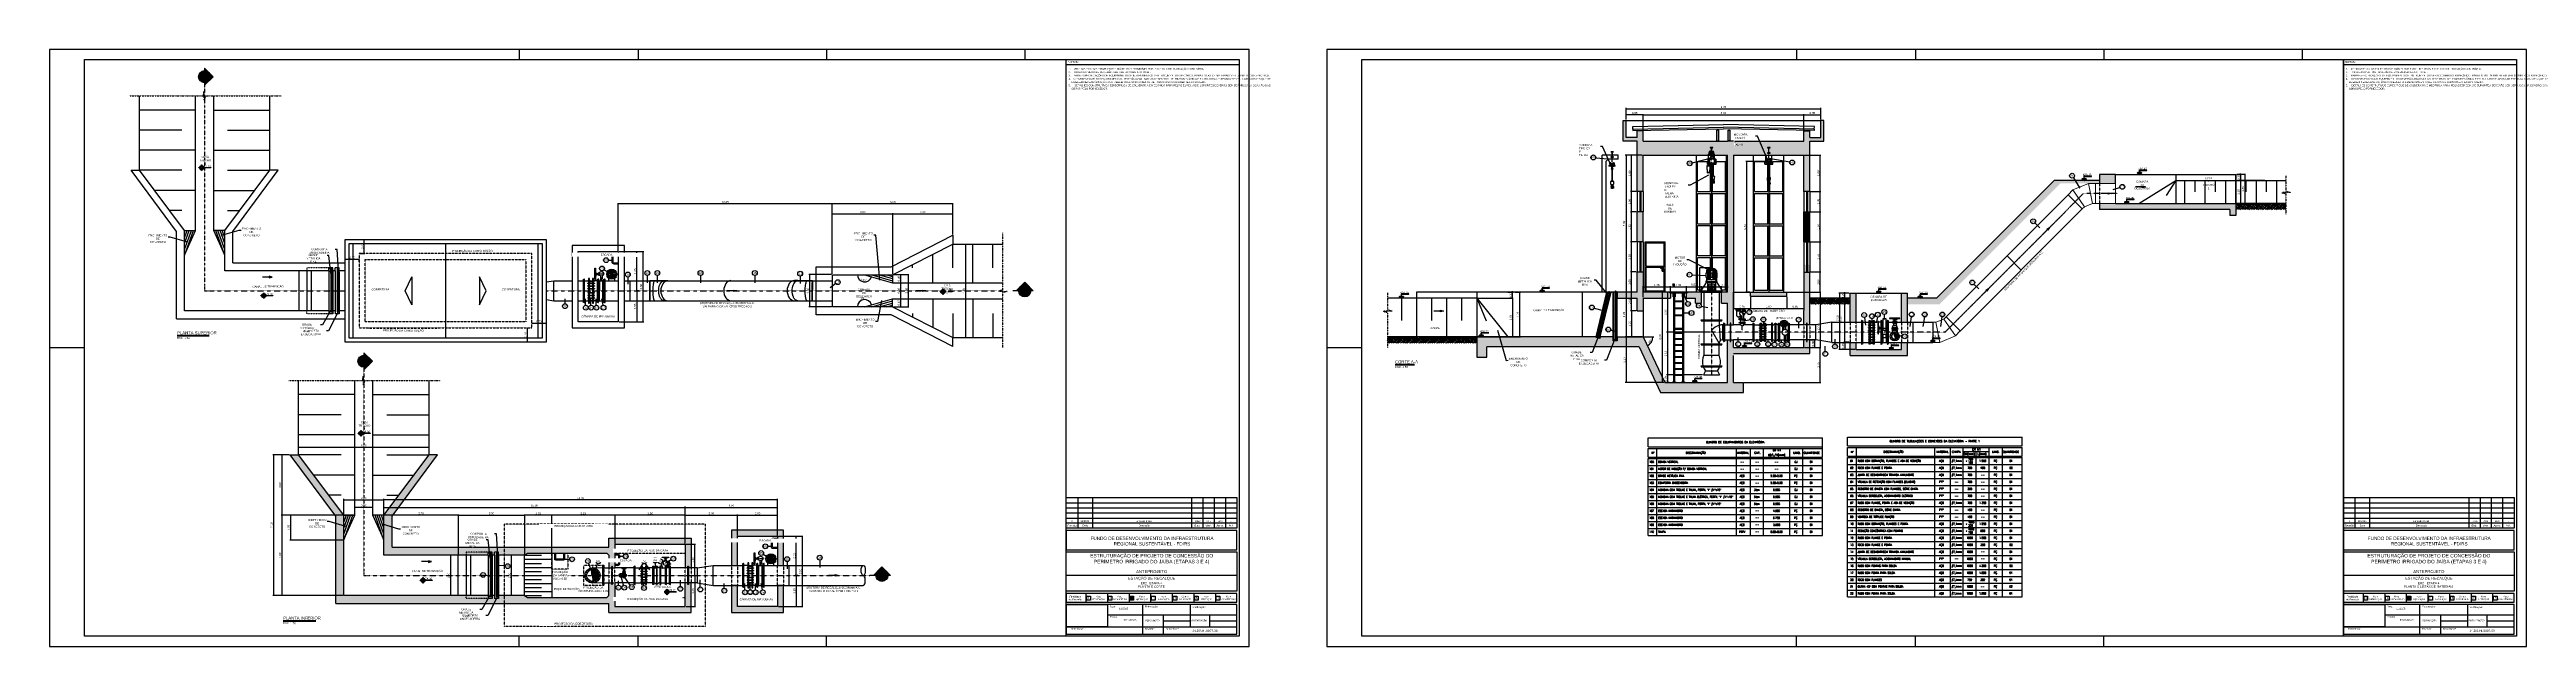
# Paper-space layout 'PLANTA E CORTE' of a CAD drawing. Header units: feet. Extents: x -874 to 1593, y -119 to 475.
# The model-space entities are those that its viewports show. They can reach past a viewport. Long polylines and large blocks are cut down to what shows.
import ezdxf
from ezdxf import colors
from ezdxf.entities.mleader import LeaderData, LeaderLine
from ezdxf.enums import TextEntityAlignment as Align
from ezdxf.math import Vec2, Vec3

# ---------------------------------------------------------------- set-up
doc = ezdxf.new("R2010")
doc.units = ezdxf.units.FT
doc.header["$MEASUREMENT"] = 0
for name, pattern in [('CENTER2', [1.125, 0.75, -0.125, 0.125, -0.125]), ('DASHDOT', [1, 0.5, -0.25, 0, -0.25]), ('HIDDEN', [0.375, 0.25, -0.125])]:
    doc.linetypes.add(name, pattern=pattern)
doc.layers.get('0').update_dxf_attribs({"linetype": 'CONTINUOUS'})
doc.layers.get('DEFPOINTS').update_dxf_attribs({"linetype": 'CONTINUOUS'})
for name, color, linetype in [('01', 1, 'CONTINUOUS'), ('01PROJ', 1, 'HIDDEN'), ('02', 7, 'CONTINUOUS'), ('03', 3, 'CONTINUOUS'), ('04', 4, 'CONTINUOUS'), ('06', 6, 'CONTINUOUS'), ('A-FORMATO', 7, 'CONTINUOUS'), ('A-NIVEIS', 1, 'CONTINUOUS'), ('A-TEXTO', 2, 'CONTINUOUS'), ('ARQ_SENTIDO', 1, 'CONTINUOUS'), ('det-tabl', 1, 'CONTINUOUS'), ('EIXO', 1, 'DASHDOT'), ('FLANGES', 7, 'CONTINUOUS'), ('H-SA-CONTORNO', 2, 'CONTINUOUS'), ('H-SA-DIM', 1, 'CONTINUOUS'), ('H-SA-EIXOS', 1, 'DASHDOT'), ('H-SA-ESTRUTURA (CORTE)', 5, 'CONTINUOUS'), ('H-SA-HTC CONCRETO', 253, 'CONTINUOUS'), ('H-SA-HTC ENCHIMENTO', 1, 'CONTINUOUS'), ('H-SA-SIMB', 1, 'CONTINUOUS'), ('H-SA-TEXTO', 2, 'CONTINUOUS'), ('H-SA-TUBOS', 3, 'CONTINUOUS'), ('INDIC', 2, 'CONTINUOUS'), ('Left View-EGC-Monovias', 1, 'CONTINUOUS'), ('Left View-H-SA-EQUIP', 1, 'CONTINUOUS'), ('R140', 5, 'CONTINUOUS'), ('TEXTO', 2, 'CONTINUOUS'), ('Top View-Ferro Fundido - JGS - K7(Esgoto)', 7, 'CONTINUOUS'), ('TUBULAÇÃO', 5, 'CONTINUOUS')]:
    doc.layers.add(name, color=color, linetype=linetype)
doc.layers.add('A-WINDOWS', color=255, linetype='CONTINUOUS', plot=False)
doc.layers.add('VIEWPORT', color=7, linetype='CONTINUOUS', plot=False)
doc.layers.add('P-PIPE', color=3, linetype='CONTINUOUS', lineweight=18)
doc.styles.add('ARIAL', font='arial.ttf')
doc.styles.add('EGC_Arial_2.0mm', font='arial.ttf', dxfattribs={"width": 0.8, "height": 2})
doc.styles.add('EGC_Arial_2.5mm', font='arial.ttf', dxfattribs={"width": 0.8, "height": 2.5})
doc.styles.add('EGC_Arial_3.0mm', font='arial.ttf', dxfattribs={"width": 0.8, "height": 3})
doc.styles.add('ROMANS', font='romans.shx')
doc.styles.get("Standard").update_dxf_attribs({"font": 'arial.ttf'})
doc.dimstyles.new('Copy of EGC_2.0mm', dxfattribs={"dimtxt": 0.1, "dimasz": 0.04, "dimexe": 0.04, "dimexo": 0.04, "dimgap": 0.04, "dimtad": 1, "dimzin": 1, "dimdsep": 46, "dimtxsty": 'Standard', "dimblk": 'ARCHTICK', "dimcen": 0, "dimclrd": 1, "dimclre": 1, "dimclrt": 2, "dimazin": 0, "dimtfac": 1, "dimtix": 1, "dimtmove": 1, "dimatfit": 3, "dimldrblk": 'NONE', "dimfxl": 0.002, "dimtolj": 1, "dimtzin": 0, "dimlwd": -1, "dimarcsym": 0})
picture_1 = doc.add_image_def('image1.png', size_in_pixel=(270, 147))

# ---------------------------------------------------------------- blocks, each defined once
blk = doc.blocks.new('*U504')
at = {"color": 5}
blk.add_line((5, -9), (37.5, -9), dxfattribs=at)
blk.add_line((5, -9.7), (37.5, -9.7))
at = {"style": 'EGC_Arial_3.0mm', "width": 0.8}
blk.add_attdef('TITULO', text='', height=3, dxfattribs=at).set_placement((5, -9), align=Align.BOTTOM_LEFT)
at = {"style": 'EGC_Arial_2.0mm', "width": 0.8}
blk.add_attdef('ESCALA', text='', height=2, dxfattribs=at).set_placement((5, -10.7), align=Align.TOP_LEFT)
blk = doc.blocks.new('*U1177')
at = {"true_color": 0xffffff}
h = blk.add_hatch(color=7, dxfattribs=at)
h.dxf.hatch_style = 1
edge = h.paths.add_edge_path()
edge.add_arc((0, 0), 2.07, 92.7623, 177.2377, ccw=False)
edge.add_line((-0.1, 2.1), (-0.1, 2.8))
edge.add_line((-0.1, 2.8), (0.1, 2.8))
edge.add_line((0.1, 2.8), (0.1, 2.1))
edge.add_arc((0, 0), 2.07, 2.7623, 87.2377, ccw=False)
edge.add_line((2.1, 0.1), (9.1, 0.1))
edge.add_line((9.1, 0.1), (9.1, -0.1))
edge.add_line((9.1, -0.1), (2.1, -0.1))
edge.add_arc((0, 0), 2.07, 272.7623, 357.2377, ccw=False)
edge.add_line((0.1, -2.1), (0.1, -2.8))
edge.add_line((0.1, -2.8), (-0.1, -2.8))
edge.add_line((-0.1, -2.8), (-0.1, -2.1))
edge.add_arc((0, 0), 2.07, 182.7623, 267.2377, ccw=False)
edge.add_line((-2.1, -0.1), (-2.8, -0.1))
edge.add_line((-2.8, -0.1), (-2.8, 0.1))
edge.add_line((-2.8, 0.1), (-2.1, 0.1))
for p, q in [((0, -2.8), (0, 2.8)), ((9.1, 0), (-2.8, 0))]:
    blk.add_line(p, q)
at = {"color": 7, "true_color": 0xffffff}
blk.add_lwpolyline([(-2.1, 0.1, -0.386246), (-0.1, 2.1), (-0.1, 2.8), (0.1, 2.8), (0.1, 2.1, -0.386246), (2.1, 0.1), (9.1, 0.1), (9.1, -0.1), (2.1, -0.1, -0.386246), (0.1, -2.1), (0.1, -2.8), (-0.1, -2.8), (-0.1, -2.1, -0.386246), (-2.1, -0.1), (-2.8, -0.1), (-2.8, 0.1)], format="xyb", close=True, dxfattribs=at)
blk.add_circle((0, 0), 1.87)
for points in [[(-1.8, -0.6), (0, 0), (-1.8, -0.5), (-1.9, 0)], [(-1.5, -1.1), (-1.6, 0), (-1.8, -0.6), (0, 0)], [(-1.1, -1.5), (-1.1, 0), (-1.5, -1.1), (-1.6, 0)], [(-0.6, -1.8), (-0.6, 0), (-1.1, -1.5), (-1.1, 0)], [(0, -1.9), (0, 0), (-0.6, -1.8), (-0.6, 0)], [(0, 1.9), (0, 0), (0.6, 1.8), (0.6, 0)], [(1.5, 1.1), (1.6, 0), (1.8, 0.6), (0, 0)], [(1.8, 0.6), (0, 0), (1.8, 0.5), (1.9, 0)], [(0.6, 1.8), (0.6, 0), (1.1, 1.5), (1.1, 0)], [(1.1, 1.5), (1.1, 0), (1.5, 1.1), (1.6, 0)]]:
    blk.add_solid(points)
at = {"layer": 'A-TEXTO', "color": 2, "style": 'EGC_Arial_2.0mm', "width": 0.8}
blk.add_attdef('000.00', text='', height=2, dxfattribs=at).set_placement((9.1, 0.5), align=Align.RIGHT)
blk = doc.blocks.new('_None')
blk = doc.blocks.new('_ArchTick')
at = {"color": 0, "linetype": 'ByBlock', "const_width": 0.15}
blk.add_lwpolyline([(-0.5, -0.5), (0.5, 0.5)], dxfattribs=at)
blk = doc.blocks.new('*D1179')
at = {"layer": 'DEFPOINTS', "color": 0, "transparency": 16777216}
for p in [(285133.12, 9111427.26), (285133.12, 9111426.87), (285134.02, 9111426.87)]:
    blk.add_point(p, dxfattribs=at)
at = {"layer": 'H-SA-DIM', "color": 1, "lineweight": -2, "transparency": 16777216}
for p, q in [((285133.12, 9111426.91), (285133.12, 9111427.3)), ((285134.02, 9111426.91), (285134.02, 9111427.3))]:
    blk.add_line(p, q, dxfattribs=at)
at = {"layer": 'H-SA-DIM', "color": 1, "transparency": 16777216}
blk.add_line((285134.02, 9111427.26), (285133.12, 9111427.26), dxfattribs=at)
at = {"layer": 'H-SA-DIM', "color": 1, "transparency": 16777216, "xscale": 0.04, "yscale": 0.04, "zscale": 0.04, "rotation": 180}
blk.add_blockref('_ArchTick', (285133.12, 9111427.26), dxfattribs=at)
at = {"layer": 'H-SA-DIM', "color": 1, "transparency": 16777216, "xscale": 0.04, "yscale": 0.04, "zscale": 0.04}
blk.add_blockref('_ArchTick', (285134.02, 9111427.26), dxfattribs=at)
at = {"layer": 'H-SA-DIM', "color": 2, "transparency": 16777216, "insert": (285133.57, 9111427.35), "char_height": 0.1, "attachment_point": 5}
blk.add_mtext('\\A1;0.90', dxfattribs=at)
blk = doc.blocks.new('*D1178')
at = {"layer": 'DEFPOINTS', "color": 0, "transparency": 16777216}
for p in [(285129.91, 9111429.87), (285129.49, 9111426.87), (285132.17, 9111426.87)]:
    blk.add_point(p, dxfattribs=at)
at = {"layer": 'H-SA-DIM', "color": 1, "lineweight": -2, "transparency": 16777216}
for p, q in [((285129.87, 9111429.87), (285129.45, 9111429.87)), ((285132.13, 9111426.87), (285129.45, 9111426.87))]:
    blk.add_line(p, q, dxfattribs=at)
at = {"layer": 'H-SA-DIM', "color": 1, "transparency": 16777216}
blk.add_line((285129.49, 9111429.87), (285129.49, 9111426.87), dxfattribs=at)
at = {"layer": 'H-SA-DIM', "color": 1, "transparency": 16777216, "xscale": 0.04, "yscale": 0.04, "zscale": 0.04}
for p, rotation in [((285129.49, 9111429.87), 90), ((285129.49, 9111426.87), 270)]:
    blk.add_blockref('_ArchTick', p, dxfattribs=dict(at, rotation=rotation))
at = {"layer": 'H-SA-DIM', "color": 2, "transparency": 16777216, "insert": (285129.39, 9111428.37), "char_height": 0.1, "attachment_point": 5, "rotation": 90}
blk.add_mtext('\\A1;3.00', dxfattribs=at)
blk = doc.blocks.new('*U6')
at = {"true_color": 0x737373}
h = blk.add_hatch(color=8, dxfattribs=at)
h.dxf.hatch_style = 1
h.paths.add_polyline_path([(-4.2, 4.2), (-8.5, 0), (-6, 0, -0.198912)])
h.paths.add_polyline_path([(-15.5, 0), (15.5, 0), (15.5, 5.7), (-15.5, 5.7)], flags=9)
h = blk.add_hatch(color=8, dxfattribs=at)
h.dxf.hatch_style = 1
h.paths.add_polyline_path([(-4.2, 4.2), (-8.5, 0), (-6, 0, -0.198912)])
h.paths.add_polyline_path([(0, 8.5), (-4.2, 4.2, -0.414214), (4.2, 4.2)])
h.paths.add_polyline_path([(4.2, 4.2, -0.198912), (6, 0), (8.5, 0)])
at = {"true_color": 0xffffff}
h = blk.add_hatch(color=7, dxfattribs=at)
h.dxf.hatch_style = 1
edge = h.paths.add_edge_path()
edge.add_arc((0, 0), 6, 0, 360)
for p, q in [((0, 8.5), (-8.5, 0)), ((-6, 0), (6, 0)), ((0, 8.5), (8.5, 0)), ((-8.5, 0), (-6, 0)), ((6, 0), (10.5, 0))]:
    blk.add_line(p, q)
blk.add_circle((0, 0), 6)
for tag, height, style, p in [('IDENTIFIER', 2.5, 'EGC_Arial_2.5mm', (0, 2.9)), ('DRG_REF', 2, 'EGC_Arial_2.0mm', (0, -2.3))]:
    blk.add_attdef(tag, text='', height=height, dxfattribs=dict(style=style)).set_placement(p, align=Align.MIDDLE_CENTER)
blk = doc.blocks.new('*D1180')
at = {"layer": 'DEFPOINTS', "color": 0, "transparency": 16777216}
for p in [(285130.32, 9111430.24), (285130.32, 9111429.87), (285136.82, 9111429.87)]:
    blk.add_point(p, dxfattribs=at)
at = {"layer": 'H-SA-DIM', "color": 1, "lineweight": -2, "transparency": 16777216}
for p, q in [((285130.32, 9111429.91), (285130.32, 9111430.28)), ((285136.82, 9111429.91), (285136.82, 9111430.28))]:
    blk.add_line(p, q, dxfattribs=at)
at = {"layer": 'H-SA-DIM', "color": 1, "transparency": 16777216}
blk.add_line((285136.82, 9111430.24), (285130.32, 9111430.24), dxfattribs=at)
at = {"layer": 'H-SA-DIM', "color": 1, "transparency": 16777216, "xscale": 0.04, "yscale": 0.04, "zscale": 0.04, "rotation": 180}
blk.add_blockref('_ArchTick', (285130.32, 9111430.24), dxfattribs=at)
at = {"layer": 'H-SA-DIM', "color": 1, "transparency": 16777216, "xscale": 0.04, "yscale": 0.04, "zscale": 0.04}
blk.add_blockref('_ArchTick', (285136.82, 9111430.24), dxfattribs=at)
at = {"layer": 'H-SA-DIM', "color": 2, "transparency": 16777216, "insert": (285133.57, 9111430.34), "char_height": 0.1, "attachment_point": 5}
blk.add_mtext('\\A1;6.50', dxfattribs=at)
blk = doc.blocks.new('*D1190')
at = {"layer": 'DEFPOINTS', "color": 0, "transparency": 16777216}
for p in [(285154.18, 9111425.82), (285155.1, 9111425.82), (285155.22, 9111423.87)]:
    blk.add_point(p, dxfattribs=at)
at = {"layer": 'H-SA-DIM', "color": 1, "lineweight": -2, "transparency": 16777216}
for p, q in [((285154.22, 9111425.82), (285155.14, 9111425.82)), ((285155.18, 9111423.87), (285155.06, 9111423.87))]:
    blk.add_line(p, q, dxfattribs=at)
at = {"layer": 'H-SA-DIM', "color": 1, "transparency": 16777216}
blk.add_line((285155.1, 9111423.87), (285155.1, 9111425.82), dxfattribs=at)
at = {"layer": 'H-SA-DIM', "color": 1, "transparency": 16777216, "xscale": 0.04, "yscale": 0.04, "zscale": 0.04}
for p, rotation in [((285155.1, 9111425.82), 90), ((285155.1, 9111423.87), 270)]:
    blk.add_blockref('_ArchTick', p, dxfattribs=dict(at, rotation=rotation))
at = {"layer": 'H-SA-DIM', "color": 2, "transparency": 16777216, "insert": (285155.01, 9111424.85), "char_height": 0.1, "attachment_point": 5, "rotation": 90}
blk.add_mtext('\\A1;2.15', dxfattribs=at)
blk = doc.blocks.new('EGC-SETA SENTIDO DA TUBULAÇÃO')
h = blk.add_hatch(color=256)
h.dxf.hatch_style = 1
h.paths.add_polyline_path([(-3, 0.8), (0, 0), (-3, -0.8)])
blk.add_line((0, 0), (-9.8, 0))
blk.add_lwpolyline([(-3, 0.8), (0, 0), (-3, -0.8), (-3, 0.8)])
blk = doc.blocks.new('*D1181')
at = {"layer": 'DEFPOINTS', "color": 0, "transparency": 16777216}
for p in [(285146.08, 9111426.87), (285146.08, 9111425.42), (285149.58, 9111425.42)]:
    blk.add_point(p, dxfattribs=at)
at = {"layer": 'H-SA-DIM', "color": 1, "lineweight": -2, "transparency": 16777216}
for p, q in [((285146.08, 9111425.46), (285146.08, 9111426.91)), ((285149.58, 9111425.46), (285149.58, 9111426.91))]:
    blk.add_line(p, q, dxfattribs=at)
at = {"layer": 'H-SA-DIM', "color": 1, "transparency": 16777216}
blk.add_line((285149.58, 9111426.87), (285146.08, 9111426.87), dxfattribs=at)
at = {"layer": 'H-SA-DIM', "color": 1, "transparency": 16777216, "xscale": 0.04, "yscale": 0.04, "zscale": 0.04, "rotation": 180}
blk.add_blockref('_ArchTick', (285146.08, 9111426.87), dxfattribs=at)
at = {"layer": 'H-SA-DIM', "color": 1, "transparency": 16777216, "xscale": 0.04, "yscale": 0.04, "zscale": 0.04}
blk.add_blockref('_ArchTick', (285149.58, 9111426.87), dxfattribs=at)
at = {"layer": 'H-SA-DIM', "color": 2, "transparency": 16777216, "insert": (285147.83, 9111426.96), "char_height": 0.1, "attachment_point": 5}
blk.add_mtext('\\A1;3.50', dxfattribs=at)
blk = doc.blocks.new('*D1182')
at = {"layer": 'DEFPOINTS', "color": 0, "transparency": 16777216}
for p in [(285142.93, 9111426.87), (285142.93, 9111424.97), (285146.08, 9111425.42)]:
    blk.add_point(p, dxfattribs=at)
at = {"layer": 'H-SA-DIM', "color": 1, "lineweight": -2, "transparency": 16777216}
for p, q in [((285142.93, 9111425.01), (285142.93, 9111426.91)), ((285146.08, 9111425.46), (285146.08, 9111426.91))]:
    blk.add_line(p, q, dxfattribs=at)
at = {"layer": 'H-SA-DIM', "color": 1, "transparency": 16777216}
blk.add_line((285146.08, 9111426.87), (285142.93, 9111426.87), dxfattribs=at)
at = {"layer": 'H-SA-DIM', "color": 1, "transparency": 16777216, "xscale": 0.04, "yscale": 0.04, "zscale": 0.04, "rotation": 180}
blk.add_blockref('_ArchTick', (285142.93, 9111426.87), dxfattribs=at)
at = {"layer": 'H-SA-DIM', "color": 1, "transparency": 16777216, "xscale": 0.04, "yscale": 0.04, "zscale": 0.04}
blk.add_blockref('_ArchTick', (285146.08, 9111426.87), dxfattribs=at)
at = {"layer": 'H-SA-DIM', "color": 2, "transparency": 16777216, "insert": (285144.5, 9111426.96), "char_height": 0.1, "attachment_point": 5}
blk.add_mtext('\\A1;3.15', dxfattribs=at)
blk = doc.blocks.new('*D1183')
at = {"layer": 'DEFPOINTS', "color": 0, "transparency": 16777216}
for p in [(285141.58, 9111426.87), (285141.58, 9111424.87), (285142.93, 9111424.97)]:
    blk.add_point(p, dxfattribs=at)
at = {"layer": 'H-SA-DIM', "color": 1, "lineweight": -2, "transparency": 16777216}
for p, q in [((285141.58, 9111424.91), (285141.58, 9111426.91)), ((285142.93, 9111425.01), (285142.93, 9111426.91))]:
    blk.add_line(p, q, dxfattribs=at)
at = {"layer": 'H-SA-DIM', "color": 1, "transparency": 16777216}
blk.add_line((285142.93, 9111426.87), (285141.58, 9111426.87), dxfattribs=at)
at = {"layer": 'H-SA-DIM', "color": 1, "transparency": 16777216, "xscale": 0.04, "yscale": 0.04, "zscale": 0.04, "rotation": 180}
blk.add_blockref('_ArchTick', (285141.58, 9111426.87), dxfattribs=at)
at = {"layer": 'H-SA-DIM', "color": 1, "transparency": 16777216, "xscale": 0.04, "yscale": 0.04, "zscale": 0.04}
blk.add_blockref('_ArchTick', (285142.93, 9111426.87), dxfattribs=at)
at = {"layer": 'H-SA-DIM', "color": 2, "transparency": 16777216, "insert": (285142.25, 9111426.96), "char_height": 0.1, "attachment_point": 5}
blk.add_mtext('\\A1;1.35', dxfattribs=at)
blk = doc.blocks.new('*D1184')
at = {"layer": 'DEFPOINTS', "color": 0, "transparency": 16777216}
for p in [(285140.93, 9111424.87), (285140.93, 9111424.87), (285140.93, 9111422.87)]:
    blk.add_point(p, dxfattribs=at)
at = {"layer": 'H-SA-DIM', "color": 1, "transparency": 16777216}
blk.add_line((285140.93, 9111422.87), (285140.93, 9111424.87), dxfattribs=at)
at = {"layer": 'H-SA-DIM', "color": 1, "transparency": 16777216, "xscale": 0.04, "yscale": 0.04, "zscale": 0.04}
for p, rotation in [((285140.93, 9111424.87), 90), ((285140.93, 9111422.87), 270)]:
    blk.add_blockref('_ArchTick', p, dxfattribs=dict(at, rotation=rotation))
at = {"layer": 'H-SA-DIM', "color": 2, "transparency": 16777216, "insert": (285140.83, 9111423.87), "char_height": 0.1, "attachment_point": 5, "rotation": 90}
blk.add_mtext('\\A1;2.00', dxfattribs=at)
blk = doc.blocks.new('*D1185')
at = {"layer": 'DEFPOINTS', "color": 0, "transparency": 16777216}
for p in [(285154.18, 9111425.82), (285154.18, 9111422.32), (285155.4, 9111422.32)]:
    blk.add_point(p, dxfattribs=at)
at = {"layer": 'H-SA-DIM', "color": 1, "lineweight": -2, "transparency": 16777216}
for p, q in [((285154.22, 9111425.82), (285155.44, 9111425.82)), ((285154.22, 9111422.32), (285155.44, 9111422.32))]:
    blk.add_line(p, q, dxfattribs=at)
at = {"layer": 'H-SA-DIM', "color": 1, "transparency": 16777216}
blk.add_line((285155.4, 9111425.82), (285155.4, 9111422.32), dxfattribs=at)
at = {"layer": 'H-SA-DIM', "color": 1, "transparency": 16777216, "xscale": 0.04, "yscale": 0.04, "zscale": 0.04}
for p, rotation in [((285155.4, 9111425.82), 90), ((285155.4, 9111422.32), 270)]:
    blk.add_blockref('_ArchTick', p, dxfattribs=dict(at, rotation=rotation))
at = {"layer": 'H-SA-DIM', "color": 2, "transparency": 16777216, "insert": (285155.31, 9111424.07), "char_height": 0.1, "attachment_point": 5, "rotation": 90}
blk.add_mtext('\\A1;3.50', dxfattribs=at)
blk = doc.blocks.new('*D1186')
at = {"layer": 'DEFPOINTS', "color": 0, "transparency": 16777216}
for p in [(285149.58, 9111427.26), (285134.57, 9111426.42), (285149.58, 9111425.42)]:
    blk.add_point(p, dxfattribs=at)
at = {"layer": 'H-SA-DIM', "color": 1, "lineweight": -2, "transparency": 16777216}
for p, q in [((285134.57, 9111426.46), (285134.57, 9111427.3)), ((285149.58, 9111425.46), (285149.58, 9111427.3))]:
    blk.add_line(p, q, dxfattribs=at)
at = {"layer": 'H-SA-DIM', "color": 1, "transparency": 16777216}
blk.add_line((285134.57, 9111427.26), (285149.58, 9111427.26), dxfattribs=at)
at = {"layer": 'H-SA-DIM', "color": 1, "transparency": 16777216, "xscale": 0.04, "yscale": 0.04, "zscale": 0.04, "rotation": 180}
blk.add_blockref('_ArchTick', (285134.57, 9111427.26), dxfattribs=at)
at = {"layer": 'H-SA-DIM', "color": 1, "transparency": 16777216, "xscale": 0.04, "yscale": 0.04, "zscale": 0.04}
blk.add_blockref('_ArchTick', (285149.58, 9111427.26), dxfattribs=at)
at = {"layer": 'H-SA-DIM', "color": 2, "transparency": 16777216, "insert": (285142.07, 9111427.35), "char_height": 0.1, "attachment_point": 5}
blk.add_mtext('\\A1;15.00', dxfattribs=at)
blk = doc.blocks.new('*D1187')
at = {"layer": 'DEFPOINTS', "color": 0, "transparency": 16777216}
for p in [(285141.58, 9111426.87), (285138.28, 9111424.87), (285141.58, 9111424.87)]:
    blk.add_point(p, dxfattribs=at)
at = {"layer": 'H-SA-DIM', "color": 1, "lineweight": -2, "transparency": 16777216}
for p, q in [((285138.28, 9111424.91), (285138.28, 9111426.91)), ((285141.58, 9111424.91), (285141.58, 9111426.91))]:
    blk.add_line(p, q, dxfattribs=at)
at = {"layer": 'H-SA-DIM', "color": 1, "transparency": 16777216}
blk.add_line((285138.28, 9111426.87), (285141.58, 9111426.87), dxfattribs=at)
at = {"layer": 'H-SA-DIM', "color": 1, "transparency": 16777216, "xscale": 0.04, "yscale": 0.04, "zscale": 0.04, "rotation": 180}
blk.add_blockref('_ArchTick', (285138.28, 9111426.87), dxfattribs=at)
at = {"layer": 'H-SA-DIM', "color": 1, "transparency": 16777216, "xscale": 0.04, "yscale": 0.04, "zscale": 0.04}
blk.add_blockref('_ArchTick', (285141.58, 9111426.87), dxfattribs=at)
at = {"layer": 'H-SA-DIM', "color": 2, "transparency": 16777216, "insert": (285139.93, 9111426.96), "char_height": 0.1, "attachment_point": 5}
blk.add_mtext('\\A1;3.30', dxfattribs=at)
blk = doc.blocks.new('*D1188')
at = {"layer": 'DEFPOINTS', "color": 0, "transparency": 16777216}
for p in [(285152.18, 9111426.87), (285152.18, 9111425.82), (285149.58, 9111425.42)]:
    blk.add_point(p, dxfattribs=at)
at = {"layer": 'H-SA-DIM', "color": 1, "lineweight": -2, "transparency": 16777216}
for p, q in [((285149.58, 9111425.46), (285149.58, 9111426.91)), ((285152.18, 9111425.86), (285152.18, 9111426.91))]:
    blk.add_line(p, q, dxfattribs=at)
at = {"layer": 'H-SA-DIM', "color": 1, "transparency": 16777216}
blk.add_line((285149.58, 9111426.87), (285152.18, 9111426.87), dxfattribs=at)
at = {"layer": 'H-SA-DIM', "color": 1, "transparency": 16777216, "xscale": 0.04, "yscale": 0.04, "zscale": 0.04, "rotation": 180}
blk.add_blockref('_ArchTick', (285149.58, 9111426.87), dxfattribs=at)
at = {"layer": 'H-SA-DIM', "color": 1, "transparency": 16777216, "xscale": 0.04, "yscale": 0.04, "zscale": 0.04}
blk.add_blockref('_ArchTick', (285152.18, 9111426.87), dxfattribs=at)
at = {"layer": 'H-SA-DIM', "color": 2, "transparency": 16777216, "insert": (285150.88, 9111426.96), "char_height": 0.1, "attachment_point": 5}
blk.add_mtext('\\A1;2.60', dxfattribs=at)
blk = doc.blocks.new('*D1189')
at = {"layer": 'DEFPOINTS', "color": 0, "transparency": 16777216}
for p in [(285154.18, 9111426.87), (285152.18, 9111425.82), (285154.18, 9111425.82)]:
    blk.add_point(p, dxfattribs=at)
at = {"layer": 'H-SA-DIM', "color": 1, "lineweight": -2, "transparency": 16777216}
for p, q in [((285152.18, 9111425.86), (285152.18, 9111426.91)), ((285154.18, 9111425.86), (285154.18, 9111426.91))]:
    blk.add_line(p, q, dxfattribs=at)
at = {"layer": 'H-SA-DIM', "color": 1, "transparency": 16777216}
blk.add_line((285152.18, 9111426.87), (285154.18, 9111426.87), dxfattribs=at)
at = {"layer": 'H-SA-DIM', "color": 1, "transparency": 16777216, "xscale": 0.04, "yscale": 0.04, "zscale": 0.04, "rotation": 180}
blk.add_blockref('_ArchTick', (285152.18, 9111426.87), dxfattribs=at)
at = {"layer": 'H-SA-DIM', "color": 1, "transparency": 16777216, "xscale": 0.04, "yscale": 0.04, "zscale": 0.04}
blk.add_blockref('_ArchTick', (285154.18, 9111426.87), dxfattribs=at)
at = {"layer": 'H-SA-DIM', "color": 2, "transparency": 16777216, "insert": (285153.18, 9111426.96), "char_height": 0.1, "attachment_point": 5}
blk.add_mtext('\\A1;2.00', dxfattribs=at)
blk = doc.blocks.new('*D1191')
at = {"layer": 'DEFPOINTS', "color": 0, "transparency": 16777216}
for p in [(285137.88, 9111424.87), (285137.88, 9111422.87), (285137.88, 9111422.87)]:
    blk.add_point(p, dxfattribs=at)
at = {"layer": 'H-SA-DIM', "color": 1, "transparency": 16777216}
blk.add_line((285137.88, 9111424.87), (285137.88, 9111422.87), dxfattribs=at)
at = {"layer": 'H-SA-DIM', "color": 1, "transparency": 16777216, "xscale": 0.04, "yscale": 0.04, "zscale": 0.04}
for p, rotation in [((285137.88, 9111424.87), 90), ((285137.88, 9111422.87), 270)]:
    blk.add_blockref('_ArchTick', p, dxfattribs=dict(at, rotation=rotation))
at = {"layer": 'H-SA-DIM', "color": 2, "transparency": 16777216, "insert": (285137.79, 9111423.87), "char_height": 0.1, "attachment_point": 5, "rotation": 90}
blk.add_mtext('\\A1;2.00', dxfattribs=at)
blk = doc.blocks.new('*D1192')
at = {"layer": 'DEFPOINTS', "color": 0, "transparency": 16777216}
for p in [(285155.22, 9111423.87), (285154.18, 9111422.32), (285155.1, 9111422.32)]:
    blk.add_point(p, dxfattribs=at)
at = {"layer": 'H-SA-DIM', "color": 1, "lineweight": -2, "transparency": 16777216}
for p, q in [((285155.18, 9111423.87), (285155.06, 9111423.87)), ((285154.22, 9111422.32), (285155.14, 9111422.32))]:
    blk.add_line(p, q, dxfattribs=at)
at = {"layer": 'H-SA-DIM', "color": 1, "transparency": 16777216}
blk.add_line((285155.1, 9111423.87), (285155.1, 9111422.32), dxfattribs=at)
at = {"layer": 'H-SA-DIM', "color": 1, "transparency": 16777216, "xscale": 0.04, "yscale": 0.04, "zscale": 0.04}
for p, rotation in [((285155.1, 9111423.87), 90), ((285155.1, 9111422.32), 270)]:
    blk.add_blockref('_ArchTick', p, dxfattribs=dict(at, rotation=rotation))
at = {"layer": 'H-SA-DIM', "color": 2, "transparency": 16777216, "insert": (285155.01, 9111423.1), "char_height": 0.1, "attachment_point": 5, "rotation": 90}
blk.add_mtext('\\A1;1.55', dxfattribs=at)
blk = doc.blocks.new('*D1194')
at = {"layer": 'DEFPOINTS', "color": 0, "transparency": 16777216}
for p in [(285149.58, 9111425.42), (285150.05, 9111425.42), (285149.58, 9111423.87)]:
    blk.add_point(p, dxfattribs=at)
at = {"layer": 'H-SA-DIM', "color": 1, "lineweight": -2, "transparency": 16777216}
for p, q in [((285149.62, 9111425.42), (285150.09, 9111425.42)), ((285149.62, 9111423.87), (285150.09, 9111423.87))]:
    blk.add_line(p, q, dxfattribs=at)
at = {"layer": 'H-SA-DIM', "color": 1, "transparency": 16777216}
blk.add_line((285150.05, 9111423.87), (285150.05, 9111425.42), dxfattribs=at)
at = {"layer": 'H-SA-DIM', "color": 1, "transparency": 16777216, "xscale": 0.04, "yscale": 0.04, "zscale": 0.04}
for p, rotation in [((285150.05, 9111425.42), 90), ((285150.05, 9111423.87), 270)]:
    blk.add_blockref('_ArchTick', p, dxfattribs=dict(at, rotation=rotation))
at = {"layer": 'H-SA-DIM', "color": 2, "transparency": 16777216, "insert": (285149.96, 9111424.65), "char_height": 0.1, "attachment_point": 5, "rotation": 90}
blk.add_mtext('\\A1;1.55', dxfattribs=at)
blk = doc.blocks.new('*D1195')
at = {"layer": 'DEFPOINTS', "color": 0, "transparency": 16777216}
for p in [(285149.58, 9111423.87), (285149.58, 9111422.32), (285150.05, 9111422.32)]:
    blk.add_point(p, dxfattribs=at)
at = {"layer": 'H-SA-DIM', "color": 1, "lineweight": -2, "transparency": 16777216}
for p, q in [((285149.62, 9111423.87), (285150.09, 9111423.87)), ((285149.62, 9111422.32), (285150.09, 9111422.32))]:
    blk.add_line(p, q, dxfattribs=at)
at = {"layer": 'H-SA-DIM', "color": 1, "transparency": 16777216}
blk.add_line((285150.05, 9111423.87), (285150.05, 9111422.32), dxfattribs=at)
at = {"layer": 'H-SA-DIM', "color": 1, "transparency": 16777216, "xscale": 0.04, "yscale": 0.04, "zscale": 0.04}
for p, rotation in [((285150.05, 9111423.87), 90), ((285150.05, 9111422.32), 270)]:
    blk.add_blockref('_ArchTick', p, dxfattribs=dict(at, rotation=rotation))
at = {"layer": 'H-SA-DIM', "color": 2, "transparency": 16777216, "insert": (285149.96, 9111423.1), "char_height": 0.1, "attachment_point": 5, "rotation": 90}
blk.add_mtext('\\A1;1.55', dxfattribs=at)
blk = doc.blocks.new('*D1196')
at = {"layer": 'DEFPOINTS', "color": 0, "transparency": 16777216}
for p in [(285134.57, 9111426.87), (285134.57, 9111426.08), (285138.28, 9111424.87)]:
    blk.add_point(p, dxfattribs=at)
at = {"layer": 'H-SA-DIM', "color": 1, "lineweight": -2, "transparency": 16777216}
for p, q in [((285134.57, 9111426.12), (285134.57, 9111426.91)), ((285138.28, 9111424.91), (285138.28, 9111426.91))]:
    blk.add_line(p, q, dxfattribs=at)
at = {"layer": 'H-SA-DIM', "color": 1, "transparency": 16777216}
blk.add_line((285138.28, 9111426.87), (285134.57, 9111426.87), dxfattribs=at)
at = {"layer": 'H-SA-DIM', "color": 1, "transparency": 16777216, "xscale": 0.04, "yscale": 0.04, "zscale": 0.04, "rotation": 180}
blk.add_blockref('_ArchTick', (285134.57, 9111426.87), dxfattribs=at)
at = {"layer": 'H-SA-DIM', "color": 1, "transparency": 16777216, "xscale": 0.04, "yscale": 0.04, "zscale": 0.04}
blk.add_blockref('_ArchTick', (285138.28, 9111426.87), dxfattribs=at)
at = {"layer": 'H-SA-DIM', "color": 2, "transparency": 16777216, "insert": (285136.42, 9111426.96), "char_height": 0.1, "attachment_point": 5}
blk.add_mtext('\\A1;3.70', dxfattribs=at)
blk = doc.blocks.new('*D1197')
at = {"layer": 'DEFPOINTS', "color": 0, "transparency": 16777216}
for p in [(285132.17, 9111426.87), (285129.49, 9111422.87), (285132.57, 9111422.87)]:
    blk.add_point(p, dxfattribs=at)
at = {"layer": 'H-SA-DIM', "color": 1, "lineweight": -2, "transparency": 16777216}
for p, q in [((285132.13, 9111426.87), (285129.45, 9111426.87)), ((285132.53, 9111422.87), (285129.45, 9111422.87))]:
    blk.add_line(p, q, dxfattribs=at)
at = {"layer": 'H-SA-DIM', "color": 1, "transparency": 16777216}
blk.add_line((285129.49, 9111426.87), (285129.49, 9111422.87), dxfattribs=at)
at = {"layer": 'H-SA-DIM', "color": 1, "transparency": 16777216, "xscale": 0.04, "yscale": 0.04, "zscale": 0.04}
for p, rotation in [((285129.49, 9111426.87), 90), ((285129.49, 9111422.87), 270)]:
    blk.add_blockref('_ArchTick', p, dxfattribs=dict(at, rotation=rotation))
at = {"layer": 'H-SA-DIM', "color": 2, "transparency": 16777216, "insert": (285129.39, 9111424.87), "char_height": 0.1, "attachment_point": 5, "rotation": 90}
blk.add_mtext('\\A1;4.00', dxfattribs=at)
blk = doc.blocks.new('*D1198')
at = {"layer": 'DEFPOINTS', "color": 0, "transparency": 16777216}
for p in [(285129.91, 9111429.87), (285129.07, 9111422.87), (285132.57, 9111422.87)]:
    blk.add_point(p, dxfattribs=at)
at = {"layer": 'H-SA-DIM', "color": 1, "lineweight": -2, "transparency": 16777216}
for p, q in [((285129.87, 9111429.87), (285129.03, 9111429.87)), ((285132.53, 9111422.87), (285129.03, 9111422.87))]:
    blk.add_line(p, q, dxfattribs=at)
at = {"layer": 'H-SA-DIM', "color": 1, "transparency": 16777216}
blk.add_line((285129.07, 9111429.87), (285129.07, 9111422.87), dxfattribs=at)
at = {"layer": 'H-SA-DIM', "color": 1, "transparency": 16777216, "xscale": 0.04, "yscale": 0.04, "zscale": 0.04}
for p, rotation in [((285129.07, 9111429.87), 90), ((285129.07, 9111422.87), 270)]:
    blk.add_blockref('_ArchTick', p, dxfattribs=dict(at, rotation=rotation))
at = {"layer": 'H-SA-DIM', "color": 2, "transparency": 16777216, "insert": (285128.98, 9111426.37), "char_height": 0.1, "attachment_point": 5, "rotation": 90}
blk.add_mtext('\\A1;7.00', dxfattribs=at)
blk = doc.blocks.new('*U1176')
at = {"true_color": 0x737373}
h = blk.add_hatch(color=8, dxfattribs=at)
h.dxf.hatch_style = 1
h.paths.add_polyline_path([(4.2, 4.2), (8.5, 0), (6, 0, 0.198912)])
h.paths.add_polyline_path([(15.5, 0), (-15.5, 0), (-15.5, 5.7), (15.5, 5.7)], flags=9)
h = blk.add_hatch(color=8, dxfattribs=at)
h.dxf.hatch_style = 1
h.paths.add_polyline_path([(4.2, 4.2), (8.5, 0), (6, 0, 0.198912)])
h.paths.add_polyline_path([(0, 8.5), (4.2, 4.2, 0.414214), (-4.2, 4.2)])
h.paths.add_polyline_path([(-4.2, 4.2, 0.198912), (-6, 0), (-8.5, 0)])
at = {"true_color": 0xffffff}
h = blk.add_hatch(color=7, dxfattribs=at)
h.dxf.hatch_style = 1
edge = h.paths.add_edge_path()
edge.add_arc((0, 0), 6, 0, 360)
for p, q in [((0, 8.5), (-8.5, 0)), ((-6, 0), (6, 0)), ((0, 8.5), (8.5, 0)), ((-6, 0), (-11.9, 0)), ((8.5, 0), (6, 0))]:
    blk.add_line(p, q)
blk.add_circle((0, 0), 6)
for tag, height, style, p in [('IDENTIFIER', 2.5, 'EGC_Arial_2.5mm', (0, 2.9)), ('DRG_REF', 2, 'EGC_Arial_2.0mm', (0, -2.3))]:
    blk.add_attdef(tag, text='', height=height, dxfattribs=dict(style=style)).set_placement(p, align=Align.MIDDLE_CENTER)
blk = doc.blocks.new('*D1202')
at = {"layer": 'DEFPOINTS', "color": 0, "transparency": 16777216}
for p in [(285146.24, 9111439.99), (285147.17, 9111439.99), (285147.29, 9111438.04)]:
    blk.add_point(p, dxfattribs=at)
at = {"layer": 'H-SA-DIM', "color": 1, "lineweight": -2, "transparency": 16777216}
for p, q in [((285146.28, 9111439.99), (285147.21, 9111439.99)), ((285147.25, 9111438.04), (285147.13, 9111438.04))]:
    blk.add_line(p, q, dxfattribs=at)
at = {"layer": 'H-SA-DIM', "color": 1, "transparency": 16777216}
blk.add_line((285147.17, 9111438.04), (285147.17, 9111439.99), dxfattribs=at)
at = {"layer": 'H-SA-DIM', "color": 1, "transparency": 16777216, "xscale": 0.04, "yscale": 0.04, "zscale": 0.04}
for p, rotation in [((285147.17, 9111439.99), 90), ((285147.17, 9111438.04), 270)]:
    blk.add_blockref('_ArchTick', p, dxfattribs=dict(at, rotation=rotation))
at = {"layer": 'H-SA-DIM', "color": 2, "transparency": 16777216, "insert": (285147.08, 9111439.01), "char_height": 0.1, "attachment_point": 5, "rotation": 90}
blk.add_mtext('\\A1;1.95', dxfattribs=at)
blk = doc.blocks.new('*D1201')
at = {"layer": 'DEFPOINTS', "color": 0, "transparency": 16777216}
for p in [(285146.24, 9111439.99), (285146.24, 9111436.49, -478.17), (285147.47, 9111436.49)]:
    blk.add_point(p, dxfattribs=at)
at = {"layer": 'H-SA-DIM', "color": 1, "lineweight": -2, "transparency": 16777216}
for p, q in [((285146.28, 9111439.99), (285147.51, 9111439.99)), ((285146.28, 9111436.49), (285147.51, 9111436.49))]:
    blk.add_line(p, q, dxfattribs=at)
at = {"layer": 'H-SA-DIM', "color": 1, "transparency": 16777216}
blk.add_line((285147.47, 9111439.99), (285147.47, 9111436.49), dxfattribs=at)
at = {"layer": 'H-SA-DIM', "color": 1, "transparency": 16777216, "xscale": 0.04, "yscale": 0.04, "zscale": 0.04}
for p, rotation in [((285147.47, 9111439.99), 90), ((285147.47, 9111436.49), 270)]:
    blk.add_blockref('_ArchTick', p, dxfattribs=dict(at, rotation=rotation))
at = {"layer": 'H-SA-DIM', "color": 2, "transparency": 16777216, "insert": (285147.38, 9111438.24), "char_height": 0.1, "attachment_point": 5, "rotation": 90}
blk.add_mtext('\\A1;3.50', dxfattribs=at)
blk = doc.blocks.new('*D1204')
at = {"layer": 'DEFPOINTS', "color": 0, "transparency": 16777216}
for p in [(285147.29, 9111438.04), (285146.24, 9111436.49), (285147.17, 9111436.49)]:
    blk.add_point(p, dxfattribs=at)
at = {"layer": 'H-SA-DIM', "color": 1, "lineweight": -2, "transparency": 16777216}
for p, q in [((285147.25, 9111438.04), (285147.13, 9111438.04)), ((285146.28, 9111436.49), (285147.21, 9111436.49))]:
    blk.add_line(p, q, dxfattribs=at)
at = {"layer": 'H-SA-DIM', "color": 1, "transparency": 16777216}
blk.add_line((285147.17, 9111438.04), (285147.17, 9111436.49), dxfattribs=at)
at = {"layer": 'H-SA-DIM', "color": 1, "transparency": 16777216, "xscale": 0.04, "yscale": 0.04, "zscale": 0.04}
for p, rotation in [((285147.17, 9111438.04), 90), ((285147.17, 9111436.49), 270)]:
    blk.add_blockref('_ArchTick', p, dxfattribs=dict(at, rotation=rotation))
at = {"layer": 'H-SA-DIM', "color": 2, "transparency": 16777216, "insert": (285147.08, 9111437.26), "char_height": 0.1, "attachment_point": 5, "rotation": 90}
blk.add_mtext('\\A1;1.55', dxfattribs=at)
blk = doc.blocks.new('*U1175')
at = {"color": 5}
blk.add_line((5, -9), (37, -9), dxfattribs=at)
blk.add_line((5, -9.7), (37, -9.7))
at = {"style": 'EGC_Arial_3.0mm', "width": 0.8}
blk.add_attdef('TITULO', text='', height=3, dxfattribs=at).set_placement((5, -9), align=Align.BOTTOM_LEFT)
at = {"style": 'EGC_Arial_2.0mm', "width": 0.8}
blk.add_attdef('ESCALA', text='', height=2, dxfattribs=at).set_placement((5, -10.7), align=Align.TOP_LEFT)
blk = doc.blocks.new('*D1210')
at = {"layer": 'DEFPOINTS', "color": 0, "transparency": 16777216}
for p in [(285133.34, 9111440.59), (285133.58, 9111440.59), (285133.34, 9111439.89)]:
    blk.add_point(p, dxfattribs=at)
at = {"layer": 'H-SA-DIM', "color": 1, "lineweight": -2, "transparency": 16777216}
for p, q in [((285133.38, 9111440.59), (285133.62, 9111440.59)), ((285133.38, 9111439.89), (285133.62, 9111439.89))]:
    blk.add_line(p, q, dxfattribs=at)
at = {"layer": 'H-SA-DIM', "color": 1, "transparency": 16777216}
blk.add_line((285133.58, 9111439.89), (285133.58, 9111440.59), dxfattribs=at)
at = {"layer": 'H-SA-DIM', "color": 1, "transparency": 16777216, "xscale": 0.04, "yscale": 0.04, "zscale": 0.04}
for p, rotation in [((285133.58, 9111440.59), 90), ((285133.58, 9111439.89), 270)]:
    blk.add_blockref('_ArchTick', p, dxfattribs=dict(at, rotation=rotation))
at = {"layer": 'H-SA-DIM', "color": 2, "transparency": 16777216, "insert": (285133.49, 9111440.24), "char_height": 0.1, "attachment_point": 5, "rotation": 90}
blk.add_mtext('\\A1;0.70', dxfattribs=at)
blk = doc.blocks.new('*D1211')
at = {"layer": 'DEFPOINTS', "color": 0, "transparency": 16777216}
for p in [(285132.64, 9111439.59), (285132.64, 9111439.44), (285133.34, 9111439.44)]:
    blk.add_point(p, dxfattribs=at)
at = {"layer": 'H-SA-DIM', "color": 1, "lineweight": -2, "transparency": 16777216}
for p, q in [((285132.64, 9111439.48), (285132.64, 9111439.63)), ((285133.34, 9111439.48), (285133.34, 9111439.63))]:
    blk.add_line(p, q, dxfattribs=at)
at = {"layer": 'H-SA-DIM', "color": 1, "transparency": 16777216}
blk.add_line((285133.34, 9111439.59), (285132.64, 9111439.59), dxfattribs=at)
at = {"layer": 'H-SA-DIM', "color": 1, "transparency": 16777216, "xscale": 0.04, "yscale": 0.04, "zscale": 0.04, "rotation": 180}
blk.add_blockref('_ArchTick', (285132.64, 9111439.59), dxfattribs=at)
at = {"layer": 'H-SA-DIM', "color": 1, "transparency": 16777216, "xscale": 0.04, "yscale": 0.04, "zscale": 0.04}
blk.add_blockref('_ArchTick', (285133.34, 9111439.59), dxfattribs=at)
at = {"layer": 'H-SA-DIM', "color": 2, "transparency": 16777216, "insert": (285132.99, 9111439.68), "char_height": 0.1, "attachment_point": 5}
blk.add_mtext('\\A1;0.70', dxfattribs=at)
blk = doc.blocks.new('*D1267')
at = {"layer": 'DEFPOINTS', "color": 0, "transparency": 16777216}
for p in [(285138.54, 9111409.49), (285139.52, 9111409.49), (285138.73, 9111402.99)]:
    blk.add_point(p, dxfattribs=at)
at = {"layer": 'H-SA-DIM', "color": 1, "lineweight": -2, "transparency": 16777216}
for p, q in [((285139.48, 9111409.49), (285138.5, 9111409.49)), ((285138.69, 9111402.99), (285138.5, 9111402.99))]:
    blk.add_line(p, q, dxfattribs=at)
at = {"layer": 'H-SA-DIM', "color": 1, "transparency": 16777216}
blk.add_line((285138.54, 9111402.99), (285138.54, 9111409.49), dxfattribs=at)
at = {"layer": 'H-SA-DIM', "color": 1, "transparency": 16777216, "xscale": 0.04, "yscale": 0.04, "zscale": 0.04}
for p, rotation in [((285138.54, 9111409.49), 90), ((285138.54, 9111402.99), 270)]:
    blk.add_blockref('_ArchTick', p, dxfattribs=dict(at, rotation=rotation))
at = {"layer": 'H-SA-DIM', "color": 2, "transparency": 16777216, "insert": (285138.45, 9111406.24), "char_height": 0.1, "attachment_point": 5, "rotation": 90}
blk.add_mtext('\\A1;6.50', dxfattribs=at)
blk = doc.blocks.new('*D1268')
at = {"layer": 'DEFPOINTS', "color": 0, "transparency": 16777216}
for p in [(285136.28, 9111402.99), (285134.59, 9111400.99), (285136.78, 9111400.99)]:
    blk.add_point(p, dxfattribs=at)
at = {"layer": 'H-SA-DIM', "color": 1, "lineweight": -2, "transparency": 16777216}
for p, q in [((285136.24, 9111402.99), (285134.55, 9111402.99)), ((285136.74, 9111400.99), (285134.55, 9111400.99))]:
    blk.add_line(p, q, dxfattribs=at)
at = {"layer": 'H-SA-DIM', "color": 1, "transparency": 16777216}
blk.add_line((285134.59, 9111402.99), (285134.59, 9111400.99), dxfattribs=at)
at = {"layer": 'H-SA-DIM', "color": 1, "transparency": 16777216, "xscale": 0.04, "yscale": 0.04, "zscale": 0.04}
for p, rotation in [((285134.59, 9111402.99), 90), ((285134.59, 9111400.99), 270)]:
    blk.add_blockref('_ArchTick', p, dxfattribs=dict(at, rotation=rotation))
at = {"layer": 'H-SA-DIM', "color": 2, "transparency": 16777216, "insert": (285134.5, 9111401.99), "char_height": 0.1, "attachment_point": 5, "rotation": 90}
blk.add_mtext('\\A1;2.00', dxfattribs=at)
blk = doc.blocks.new('*D1269')
at = {"layer": 'DEFPOINTS', "color": 0, "transparency": 16777216}
for p in [(285136.78, 9111400.99), (285134.59, 9111398.87), (285136.38, 9111398.87)]:
    blk.add_point(p, dxfattribs=at)
at = {"layer": 'H-SA-DIM', "color": 1, "lineweight": -2, "transparency": 16777216}
for p, q in [((285136.74, 9111400.99), (285134.55, 9111400.99)), ((285136.34, 9111398.87), (285134.55, 9111398.87))]:
    blk.add_line(p, q, dxfattribs=at)
at = {"layer": 'H-SA-DIM', "color": 1, "transparency": 16777216}
blk.add_line((285134.59, 9111400.99), (285134.59, 9111398.87), dxfattribs=at)
at = {"layer": 'H-SA-DIM', "color": 1, "transparency": 16777216, "xscale": 0.04, "yscale": 0.04, "zscale": 0.04}
for p, rotation in [((285134.59, 9111400.99), 90), ((285134.59, 9111398.87), 270)]:
    blk.add_blockref('_ArchTick', p, dxfattribs=dict(at, rotation=rotation))
at = {"layer": 'H-SA-DIM', "color": 2, "transparency": 16777216, "insert": (285134.5, 9111399.93), "char_height": 0.1, "attachment_point": 5, "rotation": 90}
blk.add_mtext('\\A1;2.12', dxfattribs=at)
blk = doc.blocks.new('*D1270')
at = {"layer": 'DEFPOINTS', "color": 0, "transparency": 16777216}
for p in [(285141.38, 9111411.81), (285133.38, 9111410.51), (285141.38, 9111410.51)]:
    blk.add_point(p, dxfattribs=at)
at = {"layer": 'H-SA-DIM', "color": 1, "lineweight": -2, "transparency": 16777216}
for p, q in [((285133.38, 9111410.55), (285133.38, 9111411.85)), ((285141.38, 9111410.55), (285141.38, 9111411.85))]:
    blk.add_line(p, q, dxfattribs=at)
at = {"layer": 'H-SA-DIM', "color": 1, "transparency": 16777216}
blk.add_line((285133.38, 9111411.81), (285141.38, 9111411.81), dxfattribs=at)
at = {"layer": 'H-SA-DIM', "color": 1, "transparency": 16777216, "xscale": 0.04, "yscale": 0.04, "zscale": 0.04, "rotation": 180}
blk.add_blockref('_ArchTick', (285133.38, 9111411.81), dxfattribs=at)
at = {"layer": 'H-SA-DIM', "color": 1, "transparency": 16777216, "xscale": 0.04, "yscale": 0.04, "zscale": 0.04}
blk.add_blockref('_ArchTick', (285141.38, 9111411.81), dxfattribs=at)
at = {"layer": 'H-SA-DIM', "color": 2, "transparency": 16777216, "insert": (285137.38, 9111411.9), "char_height": 0.1, "attachment_point": 5}
blk.add_mtext('\\A1;8.00', dxfattribs=at)
blk = doc.blocks.new('*D1271')
at = {"layer": 'DEFPOINTS', "color": 0, "transparency": 16777216}
for p in [(285142.23, 9111412.11), (285132.53, 9111411.53), (285142.23, 9111411.53)]:
    blk.add_point(p, dxfattribs=at)
at = {"layer": 'H-SA-DIM', "color": 1, "lineweight": -2, "transparency": 16777216}
for p, q in [((285132.53, 9111411.57), (285132.53, 9111412.15)), ((285142.23, 9111411.57), (285142.23, 9111412.15))]:
    blk.add_line(p, q, dxfattribs=at)
at = {"layer": 'H-SA-DIM', "color": 1, "transparency": 16777216}
blk.add_line((285132.53, 9111412.11), (285142.23, 9111412.11), dxfattribs=at)
at = {"layer": 'H-SA-DIM', "color": 1, "transparency": 16777216, "xscale": 0.04, "yscale": 0.04, "zscale": 0.04, "rotation": 180}
blk.add_blockref('_ArchTick', (285132.53, 9111412.11), dxfattribs=at)
at = {"layer": 'H-SA-DIM', "color": 1, "transparency": 16777216, "xscale": 0.04, "yscale": 0.04, "zscale": 0.04}
blk.add_blockref('_ArchTick', (285142.23, 9111412.11), dxfattribs=at)
at = {"layer": 'H-SA-DIM', "color": 2, "transparency": 16777216, "insert": (285137.38, 9111412.2), "char_height": 0.1, "attachment_point": 5}
blk.add_mtext('\\A1;9.70', dxfattribs=at)
blk = doc.blocks.new('*D1265')
at = {"layer": 'DEFPOINTS', "color": 0, "transparency": 16777216}
for p in [(285125.09, 9111402.69), (285126.61, 9111402.99), (285126.87, 9111402.99)]:
    blk.add_point(p, dxfattribs=at)
at = {"layer": 'H-SA-DIM', "color": 1, "lineweight": -2, "transparency": 16777216}
for p, q in [((285125.13, 9111402.69), (285126.91, 9111402.69)), ((285126.65, 9111402.99), (285126.91, 9111402.99))]:
    blk.add_line(p, q, dxfattribs=at)
at = {"layer": 'H-SA-DIM', "color": 1, "transparency": 16777216}
for p, q in [((285126.87, 9111402.99), (285126.87, 9111403.03)), ((285126.87, 9111402.69), (285126.87, 9111402.99)), ((285126.87, 9111402.69), (285126.87, 9111402.65))]:
    blk.add_line(p, q, dxfattribs=at)
at = {"layer": 'H-SA-DIM', "color": 1, "transparency": 16777216, "xscale": 0.04, "yscale": 0.04, "zscale": 0.04}
for p, rotation in [((285126.87, 9111402.99), 270), ((285126.87, 9111402.69), 90)]:
    blk.add_blockref('_ArchTick', p, dxfattribs=dict(at, rotation=rotation))
at = {"layer": 'H-SA-DIM', "color": 2, "transparency": 16777216, "insert": (285126.78, 9111402.84), "char_height": 0.1, "attachment_point": 5, "rotation": 90}
blk.add_mtext('\\A1;0.30', dxfattribs=at)
blk = doc.blocks.new('*D1266')
at = {"layer": 'DEFPOINTS', "color": 0, "transparency": 16777216}
for p in [(285125.09, 9111402.69), (285125.09, 9111400.76), (285126.87, 9111400.76)]:
    blk.add_point(p, dxfattribs=at)
at = {"layer": 'H-SA-DIM', "color": 1, "lineweight": -2, "transparency": 16777216}
for p, q in [((285125.13, 9111402.69), (285126.91, 9111402.69)), ((285125.13, 9111400.76), (285126.91, 9111400.76))]:
    blk.add_line(p, q, dxfattribs=at)
at = {"layer": 'H-SA-DIM', "color": 1, "transparency": 16777216}
blk.add_line((285126.87, 9111402.69), (285126.87, 9111400.76), dxfattribs=at)
at = {"layer": 'H-SA-DIM', "color": 1, "transparency": 16777216, "xscale": 0.04, "yscale": 0.04, "zscale": 0.04}
for p, rotation in [((285126.87, 9111402.69), 90), ((285126.87, 9111400.76), 270)]:
    blk.add_blockref('_ArchTick', p, dxfattribs=dict(at, rotation=rotation))
at = {"layer": 'H-SA-DIM', "color": 2, "transparency": 16777216, "insert": (285126.78, 9111401.72), "char_height": 0.1, "attachment_point": 5, "rotation": 90}
blk.add_mtext('\\A1;1.93', dxfattribs=at)
blk = doc.blocks.new('*U1227')
at = {"color": 5}
blk.add_line((5, -9), (24.2, -9), dxfattribs=at)
blk.add_line((5, -9.7), (24.2, -9.7))
at = {"style": 'EGC_Arial_3.0mm', "width": 0.8}
blk.add_attdef('TITULO', text='', height=3, dxfattribs=at).set_placement((5, -9), align=Align.BOTTOM_LEFT)
at = {"style": 'EGC_Arial_2.0mm', "width": 0.8}
blk.add_attdef('ESCALA', text='', height=2, dxfattribs=at).set_placement((5, -10.7), align=Align.TOP_LEFT)
blk = doc.blocks.new('*U1226')
at = {"true_color": 0xffffff}
h = blk.add_hatch(color=7, dxfattribs=at)
h.dxf.hatch_style = 1
edge = h.paths.add_edge_path()
edge.add_line((-0.1, 1.7), (-1.8, 1.7))
edge.add_arc((-1.8, 1.3), 0.35, 90, 240)
edge.add_line((-1.9, 1), (0, 0))
edge.add_line((0, 0), (1.9, 1))
edge.add_arc((1.8, 1.3), 0.35, 300, 450)
edge.add_line((1.8, 1.7), (0.1, 1.7))
edge.add_line((0.1, 1.7), (0.1, 4))
edge.add_line((0.1, 4), (7.4, 4))
edge.add_line((7.4, 4), (7.4, 4.2))
edge.add_line((7.4, 4.2), (-0.1, 4.2))
edge.add_line((-0.1, 4.2), (-0.1, 1.7))
at = {"color": 7, "true_color": 0xffffff}
blk.add_lwpolyline([(-0.1, 1.7), (-1.8, 1.7, 0.767327), (-1.9, 1), (0, 0), (1.9, 1, 0.767327), (1.8, 1.7), (0.1, 1.7), (0.1, 4), (7.4, 4), (7.4, 4.2), (-0.1, 4.2)], format="xyb", close=True, dxfattribs=at)
blk.add_lwpolyline([(0, 0), (-1.9, 1.1, -0.767327), (-1.8, 1.6), (1.8, 1.6, -0.767327), (1.9, 1.1)], format="xyb", close=True)
blk.add_lwpolyline([(0, 1.6), (0, 4.1), (7.4, 4.1)])
for points in [[(0, 1.6), (0, 0), (0.9, 1.6), (1.1, 0.6)], [(0.9, 1.6), (1.1, 0.6), (1.9, 1.5), (1.9, 1.1)], [(1.9, 1.5), (1.9, 1.1), (2, 1.4), (2, 1.2)]]:
    blk.add_solid(points)
at = {"layer": 'A-TEXTO', "style": 'EGC_Arial_2.0mm', "width": 0.8}
blk.add_attdef('COTA', text='', height=2, dxfattribs=at).set_placement((7.3, 4.6), align=Align.RIGHT)
blk = doc.blocks.new('*U1219')
at = {"true_color": 0xffffff}
h = blk.add_hatch(color=7, dxfattribs=at)
h.dxf.hatch_style = 1
edge = h.paths.add_edge_path()
edge.add_line((-0.1, 1.7), (-1.8, 1.7))
edge.add_arc((-1.8, 1.3), 0.35, 90, 240)
edge.add_line((-1.9, 1), (0, 0))
edge.add_line((0, 0), (1.9, 1))
edge.add_arc((1.8, 1.3), 0.35, 300, 450)
edge.add_line((1.8, 1.7), (0.1, 1.7))
edge.add_line((0.1, 1.7), (0.1, 4))
edge.add_line((0.1, 4), (7.4, 4))
edge.add_line((7.4, 4), (7.4, 4.2))
edge.add_line((7.4, 4.2), (-0.1, 4.2))
edge.add_line((-0.1, 4.2), (-0.1, 1.7))
at = {"color": 7, "true_color": 0xffffff}
blk.add_lwpolyline([(-0.1, 1.7), (-1.8, 1.7, 0.767327), (-1.9, 1), (0, 0), (1.9, 1, 0.767327), (1.8, 1.7), (0.1, 1.7), (0.1, 4), (7.4, 4), (7.4, 4.2), (-0.1, 4.2)], format="xyb", close=True, dxfattribs=at)
blk.add_lwpolyline([(0, 0), (-1.9, 1.1, -0.767327), (-1.8, 1.6), (1.8, 1.6, -0.767327), (1.9, 1.1)], format="xyb", close=True)
blk.add_lwpolyline([(0, 1.6), (0, 4.1), (7.4, 4.1)])
for points in [[(0, 1.6), (0, 0), (0.9, 1.6), (1.1, 0.6)], [(0.9, 1.6), (1.1, 0.6), (1.9, 1.5), (1.9, 1.1)], [(1.9, 1.5), (1.9, 1.1), (2, 1.4), (2, 1.2)]]:
    blk.add_solid(points)
at = {"layer": 'A-TEXTO', "style": 'EGC_Arial_2.0mm', "width": 0.8}
blk.add_attdef('COTA', text='', height=2, dxfattribs=at).set_placement((7.3, 4.6), align=Align.RIGHT)
blk = doc.blocks.new('*U1220')
at = {"true_color": 0xffffff}
h = blk.add_hatch(color=7, dxfattribs=at)
h.dxf.hatch_style = 1
edge = h.paths.add_edge_path()
edge.add_line((-0.1, 1.7), (-1.8, 1.7))
edge.add_arc((-1.8, 1.3), 0.35, 90, 240)
edge.add_line((-1.9, 1), (0, 0))
edge.add_line((0, 0), (1.9, 1))
edge.add_arc((1.8, 1.3), 0.35, 300, 450)
edge.add_line((1.8, 1.7), (0.1, 1.7))
edge.add_line((0.1, 1.7), (0.1, 4))
edge.add_line((0.1, 4), (7.4, 4))
edge.add_line((7.4, 4), (7.4, 4.2))
edge.add_line((7.4, 4.2), (-0.1, 4.2))
edge.add_line((-0.1, 4.2), (-0.1, 1.7))
at = {"color": 7, "true_color": 0xffffff}
blk.add_lwpolyline([(-0.1, 1.7), (-1.8, 1.7, 0.767327), (-1.9, 1), (0, 0), (1.9, 1, 0.767327), (1.8, 1.7), (0.1, 1.7), (0.1, 4), (7.4, 4), (7.4, 4.2), (-0.1, 4.2)], format="xyb", close=True, dxfattribs=at)
blk.add_lwpolyline([(0, 0), (-1.9, 1.1, -0.767327), (-1.8, 1.6), (1.8, 1.6, -0.767327), (1.9, 1.1)], format="xyb", close=True)
blk.add_lwpolyline([(0, 1.6), (0, 4.1), (7.4, 4.1)])
for points in [[(0, 1.6), (0, 0), (0.9, 1.6), (1.1, 0.6)], [(0.9, 1.6), (1.1, 0.6), (1.9, 1.5), (1.9, 1.1)], [(1.9, 1.5), (1.9, 1.1), (2, 1.4), (2, 1.2)]]:
    blk.add_solid(points)
at = {"layer": 'A-TEXTO', "style": 'EGC_Arial_2.0mm', "width": 0.8}
blk.add_attdef('COTA', text='', height=2, dxfattribs=at).set_placement((7.3, 4.6), align=Align.RIGHT)
blk = doc.blocks.new('*U1221')
at = {"true_color": 0xffffff}
h = blk.add_hatch(color=7, dxfattribs=at)
h.dxf.hatch_style = 1
edge = h.paths.add_edge_path()
edge.add_line((-0.1, 1.7), (-1.8, 1.7))
edge.add_arc((-1.8, 1.3), 0.35, 90, 240)
edge.add_line((-1.9, 1), (0, 0))
edge.add_line((0, 0), (1.9, 1))
edge.add_arc((1.8, 1.3), 0.35, 300, 450)
edge.add_line((1.8, 1.7), (0.1, 1.7))
edge.add_line((0.1, 1.7), (0.1, 4))
edge.add_line((0.1, 4), (7.4, 4))
edge.add_line((7.4, 4), (7.4, 4.2))
edge.add_line((7.4, 4.2), (-0.1, 4.2))
edge.add_line((-0.1, 4.2), (-0.1, 1.7))
at = {"color": 7, "true_color": 0xffffff}
blk.add_lwpolyline([(-0.1, 1.7), (-1.8, 1.7, 0.767327), (-1.9, 1), (0, 0), (1.9, 1, 0.767327), (1.8, 1.7), (0.1, 1.7), (0.1, 4), (7.4, 4), (7.4, 4.2), (-0.1, 4.2)], format="xyb", close=True, dxfattribs=at)
blk.add_lwpolyline([(0, 0), (-1.9, 1.1, -0.767327), (-1.8, 1.6), (1.8, 1.6, -0.767327), (1.9, 1.1)], format="xyb", close=True)
blk.add_lwpolyline([(0, 1.6), (0, 4.1), (7.4, 4.1)])
for points in [[(0, 1.6), (0, 0), (0.9, 1.6), (1.1, 0.6)], [(0.9, 1.6), (1.1, 0.6), (1.9, 1.5), (1.9, 1.1)], [(1.9, 1.5), (1.9, 1.1), (2, 1.4), (2, 1.2)]]:
    blk.add_solid(points)
at = {"layer": 'A-TEXTO', "style": 'EGC_Arial_2.0mm', "width": 0.8}
blk.add_attdef('COTA', text='', height=2, dxfattribs=at).set_placement((7.3, 4.6), align=Align.RIGHT)
blk = doc.blocks.new('*U1222')
at = {"true_color": 0xffffff}
h = blk.add_hatch(color=7, dxfattribs=at)
h.dxf.hatch_style = 1
edge = h.paths.add_edge_path()
edge.add_line((-0.1, 1.7), (-1.8, 1.7))
edge.add_arc((-1.8, 1.3), 0.35, 90, 240)
edge.add_line((-1.9, 1), (0, 0))
edge.add_line((0, 0), (1.9, 1))
edge.add_arc((1.8, 1.3), 0.35, 300, 450)
edge.add_line((1.8, 1.7), (0.1, 1.7))
edge.add_line((0.1, 1.7), (0.1, 4))
edge.add_line((0.1, 4), (7.4, 4))
edge.add_line((7.4, 4), (7.4, 4.2))
edge.add_line((7.4, 4.2), (-0.1, 4.2))
edge.add_line((-0.1, 4.2), (-0.1, 1.7))
at = {"color": 7, "true_color": 0xffffff}
blk.add_lwpolyline([(-0.1, 1.7), (-1.8, 1.7, 0.767327), (-1.9, 1), (0, 0), (1.9, 1, 0.767327), (1.8, 1.7), (0.1, 1.7), (0.1, 4), (7.4, 4), (7.4, 4.2), (-0.1, 4.2)], format="xyb", close=True, dxfattribs=at)
blk.add_lwpolyline([(0, 0), (-1.9, 1.1, -0.767327), (-1.8, 1.6), (1.8, 1.6, -0.767327), (1.9, 1.1)], format="xyb", close=True)
blk.add_lwpolyline([(0, 1.6), (0, 4.1), (7.4, 4.1)])
for points in [[(0, 1.6), (0, 0), (0.9, 1.6), (1.1, 0.6)], [(0.9, 1.6), (1.1, 0.6), (1.9, 1.5), (1.9, 1.1)], [(1.9, 1.5), (1.9, 1.1), (2, 1.4), (2, 1.2)]]:
    blk.add_solid(points)
at = {"layer": 'A-TEXTO', "style": 'EGC_Arial_2.0mm', "width": 0.8}
blk.add_attdef('COTA', text='', height=2, dxfattribs=at).set_placement((7.3, 4.6), align=Align.RIGHT)
blk = doc.blocks.new('*U1223')
at = {"true_color": 0xffffff}
h = blk.add_hatch(color=7, dxfattribs=at)
h.dxf.hatch_style = 1
edge = h.paths.add_edge_path()
edge.add_line((-0.1, 1.7), (-1.8, 1.7))
edge.add_arc((-1.8, 1.3), 0.35, 90, 240)
edge.add_line((-1.9, 1), (0, 0))
edge.add_line((0, 0), (1.9, 1))
edge.add_arc((1.8, 1.3), 0.35, 300, 450)
edge.add_line((1.8, 1.7), (0.1, 1.7))
edge.add_line((0.1, 1.7), (0.1, 4))
edge.add_line((0.1, 4), (7.4, 4))
edge.add_line((7.4, 4), (7.4, 4.2))
edge.add_line((7.4, 4.2), (-0.1, 4.2))
edge.add_line((-0.1, 4.2), (-0.1, 1.7))
at = {"color": 7, "true_color": 0xffffff}
blk.add_lwpolyline([(-0.1, 1.7), (-1.8, 1.7, 0.767327), (-1.9, 1), (0, 0), (1.9, 1, 0.767327), (1.8, 1.7), (0.1, 1.7), (0.1, 4), (7.4, 4), (7.4, 4.2), (-0.1, 4.2)], format="xyb", close=True, dxfattribs=at)
blk.add_lwpolyline([(0, 0), (-1.9, 1.1, -0.767327), (-1.8, 1.6), (1.8, 1.6, -0.767327), (1.9, 1.1)], format="xyb", close=True)
blk.add_lwpolyline([(0, 1.6), (0, 4.1), (7.4, 4.1)])
for points in [[(0, 1.6), (0, 0), (0.9, 1.6), (1.1, 0.6)], [(0.9, 1.6), (1.1, 0.6), (1.9, 1.5), (1.9, 1.1)], [(1.9, 1.5), (1.9, 1.1), (2, 1.4), (2, 1.2)]]:
    blk.add_solid(points)
at = {"layer": 'A-TEXTO', "style": 'EGC_Arial_2.0mm', "width": 0.8}
blk.add_attdef('COTA', text='', height=2, dxfattribs=at).set_placement((7.3, 4.6), align=Align.RIGHT)
blk = doc.blocks.new('*U1224')
at = {"true_color": 0xffffff}
h = blk.add_hatch(color=7, dxfattribs=at)
h.dxf.hatch_style = 1
edge = h.paths.add_edge_path()
edge.add_line((-0.1, 1.7), (-1.8, 1.7))
edge.add_arc((-1.8, 1.3), 0.35, 90, 240)
edge.add_line((-1.9, 1), (0, 0))
edge.add_line((0, 0), (1.9, 1))
edge.add_arc((1.8, 1.3), 0.35, 300, 450)
edge.add_line((1.8, 1.7), (0.1, 1.7))
edge.add_line((0.1, 1.7), (0.1, 4))
edge.add_line((0.1, 4), (7.4, 4))
edge.add_line((7.4, 4), (7.4, 4.2))
edge.add_line((7.4, 4.2), (-0.1, 4.2))
edge.add_line((-0.1, 4.2), (-0.1, 1.7))
at = {"color": 7, "true_color": 0xffffff}
blk.add_lwpolyline([(-0.1, 1.7), (-1.8, 1.7, 0.767327), (-1.9, 1), (0, 0), (1.9, 1, 0.767327), (1.8, 1.7), (0.1, 1.7), (0.1, 4), (7.4, 4), (7.4, 4.2), (-0.1, 4.2)], format="xyb", close=True, dxfattribs=at)
blk.add_lwpolyline([(0, 0), (-1.9, 1.1, -0.767327), (-1.8, 1.6), (1.8, 1.6, -0.767327), (1.9, 1.1)], format="xyb", close=True)
blk.add_lwpolyline([(0, 1.6), (0, 4.1), (7.4, 4.1)])
for points in [[(0, 1.6), (0, 0), (0.9, 1.6), (1.1, 0.6)], [(0.9, 1.6), (1.1, 0.6), (1.9, 1.5), (1.9, 1.1)], [(1.9, 1.5), (1.9, 1.1), (2, 1.4), (2, 1.2)]]:
    blk.add_solid(points)
at = {"layer": 'A-TEXTO', "style": 'EGC_Arial_2.0mm', "width": 0.8}
blk.add_attdef('COTA', text='', height=2, dxfattribs=at).set_placement((7.3, 4.6), align=Align.RIGHT)
blk = doc.blocks.new('*D1230')
at = {"layer": 'DEFPOINTS', "color": 0, "transparency": 16777216}
for p in [(285133.08, 9111402.06), (285132.8, 9111400.76), (285133.08, 9111400.76)]:
    blk.add_point(p, dxfattribs=at)
at = {"layer": 'H-SA-DIM', "color": 1, "lineweight": -2, "transparency": 16777216}
for p, q in [((285133.04, 9111402.06), (285132.76, 9111402.06)), ((285133.04, 9111400.76), (285132.76, 9111400.76))]:
    blk.add_line(p, q, dxfattribs=at)
at = {"layer": 'H-SA-DIM', "color": 1, "transparency": 16777216}
blk.add_line((285132.8, 9111402.06), (285132.8, 9111400.76), dxfattribs=at)
at = {"layer": 'H-SA-DIM', "color": 1, "transparency": 16777216, "xscale": 0.04, "yscale": 0.04, "zscale": 0.04}
for p, rotation in [((285132.8, 9111402.06), 90), ((285132.8, 9111400.76), 270)]:
    blk.add_blockref('_ArchTick', p, dxfattribs=dict(at, rotation=rotation))
at = {"layer": 'H-SA-DIM', "color": 2, "transparency": 16777216, "insert": (285132.71, 9111401.41), "char_height": 0.1, "attachment_point": 5, "rotation": 90}
blk.add_mtext('\\A1;1.30', dxfattribs=at)
blk = doc.blocks.new('*D1231')
at = {"layer": 'DEFPOINTS', "color": 0, "transparency": 16777216}
for p in [(285132.8, 9111402.99), (285133.08, 9111402.99), (285133.08, 9111402.06)]:
    blk.add_point(p, dxfattribs=at)
at = {"layer": 'H-SA-DIM', "color": 1, "lineweight": -2, "transparency": 16777216}
for p, q in [((285133.04, 9111402.99), (285132.76, 9111402.99)), ((285133.04, 9111402.06), (285132.76, 9111402.06))]:
    blk.add_line(p, q, dxfattribs=at)
at = {"layer": 'H-SA-DIM', "color": 1, "transparency": 16777216}
blk.add_line((285132.8, 9111402.06), (285132.8, 9111402.99), dxfattribs=at)
at = {"layer": 'H-SA-DIM', "color": 1, "transparency": 16777216, "xscale": 0.04, "yscale": 0.04, "zscale": 0.04}
for p, rotation in [((285132.8, 9111402.99), 90), ((285132.8, 9111402.06), 270)]:
    blk.add_blockref('_ArchTick', p, dxfattribs=dict(at, rotation=rotation))
at = {"layer": 'H-SA-DIM', "color": 2, "transparency": 16777216, "insert": (285132.71, 9111402.52), "char_height": 0.1, "attachment_point": 5, "rotation": 90}
blk.add_mtext('\\A1;0.93', dxfattribs=at)
blk = doc.blocks.new('*D1232')
at = {"layer": 'DEFPOINTS', "color": 0, "transparency": 16777216}
for p in [(285132.8, 9111403.99), (285133.08, 9111403.99), (285133.08, 9111402.99)]:
    blk.add_point(p, dxfattribs=at)
at = {"layer": 'H-SA-DIM', "color": 1, "lineweight": -2, "transparency": 16777216}
for p, q in [((285133.04, 9111403.99), (285132.76, 9111403.99)), ((285133.04, 9111402.99), (285132.76, 9111402.99))]:
    blk.add_line(p, q, dxfattribs=at)
at = {"layer": 'H-SA-DIM', "color": 1, "transparency": 16777216}
blk.add_line((285132.8, 9111402.99), (285132.8, 9111403.99), dxfattribs=at)
at = {"layer": 'H-SA-DIM', "color": 1, "transparency": 16777216, "xscale": 0.04, "yscale": 0.04, "zscale": 0.04}
for p, rotation in [((285132.8, 9111403.99), 90), ((285132.8, 9111402.99), 270)]:
    blk.add_blockref('_ArchTick', p, dxfattribs=dict(at, rotation=rotation))
at = {"layer": 'H-SA-DIM', "color": 2, "transparency": 16777216, "insert": (285132.71, 9111403.49), "char_height": 0.1, "attachment_point": 5, "rotation": 90}
blk.add_mtext('\\A1;1.00', dxfattribs=at)
blk = doc.blocks.new('*D1233')
at = {"layer": 'DEFPOINTS', "color": 0, "transparency": 16777216}
for p in [(285132.8, 9111405.49), (285133.08, 9111405.49), (285133.08, 9111403.99)]:
    blk.add_point(p, dxfattribs=at)
at = {"layer": 'H-SA-DIM', "color": 1, "lineweight": -2, "transparency": 16777216}
for p, q in [((285133.04, 9111405.49), (285132.76, 9111405.49)), ((285133.04, 9111403.99), (285132.76, 9111403.99))]:
    blk.add_line(p, q, dxfattribs=at)
at = {"layer": 'H-SA-DIM', "color": 1, "transparency": 16777216}
blk.add_line((285132.8, 9111403.99), (285132.8, 9111405.49), dxfattribs=at)
at = {"layer": 'H-SA-DIM', "color": 1, "transparency": 16777216, "xscale": 0.04, "yscale": 0.04, "zscale": 0.04}
for p, rotation in [((285132.8, 9111405.49), 90), ((285132.8, 9111403.99), 270)]:
    blk.add_blockref('_ArchTick', p, dxfattribs=dict(at, rotation=rotation))
at = {"layer": 'H-SA-DIM', "color": 2, "transparency": 16777216, "insert": (285132.71, 9111404.74), "char_height": 0.1, "attachment_point": 5, "rotation": 90}
blk.add_mtext('\\A1;1.50', dxfattribs=at)
blk = doc.blocks.new('*D1234')
at = {"layer": 'DEFPOINTS', "color": 0, "transparency": 16777216}
for p in [(285132.8, 9111406.99), (285133.08, 9111406.99), (285133.08, 9111405.49)]:
    blk.add_point(p, dxfattribs=at)
at = {"layer": 'H-SA-DIM', "color": 1, "lineweight": -2, "transparency": 16777216}
for p, q in [((285133.04, 9111406.99), (285132.76, 9111406.99)), ((285133.04, 9111405.49), (285132.76, 9111405.49))]:
    blk.add_line(p, q, dxfattribs=at)
at = {"layer": 'H-SA-DIM', "color": 1, "transparency": 16777216}
blk.add_line((285132.8, 9111405.49), (285132.8, 9111406.99), dxfattribs=at)
at = {"layer": 'H-SA-DIM', "color": 1, "transparency": 16777216, "xscale": 0.04, "yscale": 0.04, "zscale": 0.04}
for p, rotation in [((285132.8, 9111406.99), 90), ((285132.8, 9111405.49), 270)]:
    blk.add_blockref('_ArchTick', p, dxfattribs=dict(at, rotation=rotation))
at = {"layer": 'H-SA-DIM', "color": 2, "transparency": 16777216, "insert": (285132.71, 9111406.24), "char_height": 0.1, "attachment_point": 5, "rotation": 90}
blk.add_mtext('\\A1;1.50', dxfattribs=at)
blk = doc.blocks.new('*D1235')
at = {"layer": 'DEFPOINTS', "color": 0, "transparency": 16777216}
for p in [(285132.8, 9111407.99), (285133.08, 9111407.99), (285133.08, 9111406.99)]:
    blk.add_point(p, dxfattribs=at)
at = {"layer": 'H-SA-DIM', "color": 1, "lineweight": -2, "transparency": 16777216}
for p, q in [((285133.04, 9111407.99), (285132.76, 9111407.99)), ((285133.04, 9111406.99), (285132.76, 9111406.99))]:
    blk.add_line(p, q, dxfattribs=at)
at = {"layer": 'H-SA-DIM', "color": 1, "transparency": 16777216}
blk.add_line((285132.8, 9111406.99), (285132.8, 9111407.99), dxfattribs=at)
at = {"layer": 'H-SA-DIM', "color": 1, "transparency": 16777216, "xscale": 0.04, "yscale": 0.04, "zscale": 0.04}
for p, rotation in [((285132.8, 9111407.99), 90), ((285132.8, 9111406.99), 270)]:
    blk.add_blockref('_ArchTick', p, dxfattribs=dict(at, rotation=rotation))
at = {"layer": 'H-SA-DIM', "color": 2, "transparency": 16777216, "insert": (285132.71, 9111407.49), "char_height": 0.1, "attachment_point": 5, "rotation": 90}
blk.add_mtext('\\A1;1.00', dxfattribs=at)
blk = doc.blocks.new('*D1236')
at = {"layer": 'DEFPOINTS', "color": 0, "transparency": 16777216}
for p in [(285132.8, 9111409.81), (285133.38, 9111409.81), (285133.08, 9111407.99)]:
    blk.add_point(p, dxfattribs=at)
at = {"layer": 'H-SA-DIM', "color": 1, "lineweight": -2, "transparency": 16777216}
for p, q in [((285133.34, 9111409.81), (285132.76, 9111409.81)), ((285133.04, 9111407.99), (285132.76, 9111407.99))]:
    blk.add_line(p, q, dxfattribs=at)
at = {"layer": 'H-SA-DIM', "color": 1, "transparency": 16777216}
blk.add_line((285132.8, 9111407.99), (285132.8, 9111409.81), dxfattribs=at)
at = {"layer": 'H-SA-DIM', "color": 1, "transparency": 16777216, "xscale": 0.04, "yscale": 0.04, "zscale": 0.04}
for p, rotation in [((285132.8, 9111409.81), 90), ((285132.8, 9111407.99), 270)]:
    blk.add_blockref('_ArchTick', p, dxfattribs=dict(at, rotation=rotation))
at = {"layer": 'H-SA-DIM', "color": 2, "transparency": 16777216, "insert": (285132.71, 9111408.9), "char_height": 0.1, "attachment_point": 5, "rotation": 90}
blk.add_mtext('\\A1;1.80', dxfattribs=at)
blk = doc.blocks.new('*D1237')
at = {"layer": 'DEFPOINTS', "color": 0, "transparency": 16777216}
for p in [(285133.38, 9111409.81), (285132.53, 9111402.99), (285133.08, 9111402.99)]:
    blk.add_point(p, dxfattribs=at)
at = {"layer": 'H-SA-DIM', "color": 1, "lineweight": -2, "transparency": 16777216}
for p, q in [((285133.34, 9111409.81), (285132.49, 9111409.81)), ((285133.04, 9111402.99), (285132.49, 9111402.99))]:
    blk.add_line(p, q, dxfattribs=at)
at = {"layer": 'H-SA-DIM', "color": 1, "transparency": 16777216}
blk.add_line((285132.53, 9111409.81), (285132.53, 9111402.99), dxfattribs=at)
at = {"layer": 'H-SA-DIM', "color": 1, "transparency": 16777216, "xscale": 0.04, "yscale": 0.04, "zscale": 0.04}
for p, rotation in [((285132.53, 9111409.81), 90), ((285132.53, 9111402.99), 270)]:
    blk.add_blockref('_ArchTick', p, dxfattribs=dict(at, rotation=rotation))
at = {"layer": 'H-SA-DIM', "color": 2, "transparency": 16777216, "insert": (285132.43, 9111406.4), "char_height": 0.1, "attachment_point": 5, "rotation": 90}
blk.add_mtext('\\A1;6.80', dxfattribs=at)
blk = doc.blocks.new('*D1238')
at = {"layer": 'DEFPOINTS', "color": 0, "transparency": 16777216}
for p in [(285133.08, 9111402.99), (285132.53, 9111400.76), (285133.08, 9111400.76)]:
    blk.add_point(p, dxfattribs=at)
at = {"layer": 'H-SA-DIM', "color": 1, "lineweight": -2, "transparency": 16777216}
for p, q in [((285133.04, 9111402.99), (285132.49, 9111402.99)), ((285133.04, 9111400.76), (285132.49, 9111400.76))]:
    blk.add_line(p, q, dxfattribs=at)
at = {"layer": 'H-SA-DIM', "color": 1, "transparency": 16777216}
blk.add_line((285132.53, 9111402.99), (285132.53, 9111400.76), dxfattribs=at)
at = {"layer": 'H-SA-DIM', "color": 1, "transparency": 16777216, "xscale": 0.04, "yscale": 0.04, "zscale": 0.04}
for p, rotation in [((285132.53, 9111402.99), 90), ((285132.53, 9111400.76), 270)]:
    blk.add_blockref('_ArchTick', p, dxfattribs=dict(at, rotation=rotation))
at = {"layer": 'H-SA-DIM', "color": 2, "transparency": 16777216, "insert": (285132.43, 9111401.87), "char_height": 0.1, "attachment_point": 5, "rotation": 90}
blk.add_mtext('\\A1;2.23', dxfattribs=at)
blk = doc.blocks.new('*D1239')
at = {"layer": 'DEFPOINTS', "color": 0, "transparency": 16777216}
for p in [(285134.59, 9111398.49), (285134.72, 9111398.49), (285136.38, 9111398.87)]:
    blk.add_point(p, dxfattribs=at)
at = {"layer": 'H-SA-DIM', "color": 1, "lineweight": -2, "transparency": 16777216}
for p, q in [((285136.34, 9111398.87), (285134.55, 9111398.87)), ((285134.68, 9111398.49), (285134.55, 9111398.49))]:
    blk.add_line(p, q, dxfattribs=at)
at = {"layer": 'H-SA-DIM', "color": 1, "transparency": 16777216}
blk.add_line((285134.59, 9111398.87), (285134.59, 9111398.49), dxfattribs=at)
at = {"layer": 'H-SA-DIM', "color": 1, "transparency": 16777216, "xscale": 0.04, "yscale": 0.04, "zscale": 0.04}
for p, rotation in [((285134.59, 9111398.87), 90), ((285134.59, 9111398.49), 270)]:
    blk.add_blockref('_ArchTick', p, dxfattribs=dict(at, rotation=rotation))
at = {"layer": 'H-SA-DIM', "color": 2, "transparency": 16777216, "insert": (285134.5, 9111398.68), "char_height": 0.1, "attachment_point": 5, "rotation": 90}
blk.add_mtext('\\A1;0.38', dxfattribs=at)
blk = doc.blocks.new('*D1240')
at = {"layer": 'DEFPOINTS', "color": 0, "transparency": 16777216}
for p in [(285134.92, 9111402.99), (285134.33, 9111398.49), (285134.46, 9111398.49)]:
    blk.add_point(p, dxfattribs=at)
at = {"layer": 'H-SA-DIM', "color": 1, "lineweight": -2, "transparency": 16777216}
for p, q in [((285134.88, 9111402.99), (285134.29, 9111402.99)), ((285134.42, 9111398.49), (285134.29, 9111398.49))]:
    blk.add_line(p, q, dxfattribs=at)
at = {"layer": 'H-SA-DIM', "color": 1, "transparency": 16777216}
blk.add_line((285134.33, 9111402.99), (285134.33, 9111398.49), dxfattribs=at)
at = {"layer": 'H-SA-DIM', "color": 1, "transparency": 16777216, "xscale": 0.04, "yscale": 0.04, "zscale": 0.04}
for p, rotation in [((285134.33, 9111402.99), 90), ((285134.33, 9111398.49), 270)]:
    blk.add_blockref('_ArchTick', p, dxfattribs=dict(at, rotation=rotation))
at = {"layer": 'H-SA-DIM', "color": 2, "transparency": 16777216, "insert": (285134.23, 9111400.74), "char_height": 0.1, "attachment_point": 5, "rotation": 90}
blk.add_mtext('\\A1;4.50', dxfattribs=at)
blk = doc.blocks.new('*D1241')
at = {"layer": 'DEFPOINTS', "color": 0, "transparency": 16777216}
for p in [(285141.38, 9111402.99), (285141.38, 9111400.24), (285142.19, 9111400.24)]:
    blk.add_point(p, dxfattribs=at)
at = {"layer": 'H-SA-DIM', "color": 1, "lineweight": -2, "transparency": 16777216}
for p, q in [((285141.42, 9111402.99), (285142.23, 9111402.99)), ((285141.42, 9111400.24), (285142.23, 9111400.24))]:
    blk.add_line(p, q, dxfattribs=at)
at = {"layer": 'H-SA-DIM', "color": 1, "transparency": 16777216}
blk.add_line((285142.19, 9111402.99), (285142.19, 9111400.24), dxfattribs=at)
at = {"layer": 'H-SA-DIM', "color": 1, "transparency": 16777216, "xscale": 0.04, "yscale": 0.04, "zscale": 0.04}
for p, rotation in [((285142.19, 9111402.99), 90), ((285142.19, 9111400.24), 270)]:
    blk.add_blockref('_ArchTick', p, dxfattribs=dict(at, rotation=rotation))
at = {"layer": 'H-SA-DIM', "color": 2, "transparency": 16777216, "insert": (285142.1, 9111401.23), "char_height": 0.1, "attachment_point": 5, "rotation": 90}
blk.add_mtext('\\A1;2.75', dxfattribs=at)
blk = doc.blocks.new('*D1242')
at = {"layer": 'DEFPOINTS', "color": 0, "transparency": 16777216}
for p in [(285143.68, 9111402.94), (285143.16, 9111400.14), (285143.98, 9111400.14)]:
    blk.add_point(p, dxfattribs=at)
at = {"layer": 'H-SA-DIM', "color": 1, "lineweight": -2, "transparency": 16777216}
for p, q in [((285143.64, 9111402.94), (285143.12, 9111402.94)), ((285143.94, 9111400.14), (285143.12, 9111400.14))]:
    blk.add_line(p, q, dxfattribs=at)
at = {"layer": 'H-SA-DIM', "color": 1, "transparency": 16777216}
blk.add_line((285143.16, 9111402.94), (285143.16, 9111400.14), dxfattribs=at)
at = {"layer": 'H-SA-DIM', "color": 1, "transparency": 16777216, "xscale": 0.04, "yscale": 0.04, "zscale": 0.04}
for p, rotation in [((285143.16, 9111402.94), 90), ((285143.16, 9111400.14), 270)]:
    blk.add_blockref('_ArchTick', p, dxfattribs=dict(at, rotation=rotation))
at = {"layer": 'H-SA-DIM', "color": 2, "transparency": 16777216, "insert": (285143.07, 9111401.69), "char_height": 0.1, "attachment_point": 5, "rotation": 90}
blk.add_mtext('\\A1;2.80', dxfattribs=at)
blk = doc.blocks.new('*U1225')
at = {"true_color": 0xffffff}
h = blk.add_hatch(color=7, dxfattribs=at)
h.dxf.hatch_style = 1
edge = h.paths.add_edge_path()
edge.add_line((-0.1, 1.7), (-1.8, 1.7))
edge.add_arc((-1.8, 1.3), 0.35, 90, 240)
edge.add_line((-1.9, 1), (0, 0))
edge.add_line((0, 0), (1.9, 1))
edge.add_arc((1.8, 1.3), 0.35, 300, 450)
edge.add_line((1.8, 1.7), (0.1, 1.7))
edge.add_line((0.1, 1.7), (0.1, 4))
edge.add_line((0.1, 4), (7.4, 4))
edge.add_line((7.4, 4), (7.4, 4.2))
edge.add_line((7.4, 4.2), (-0.1, 4.2))
edge.add_line((-0.1, 4.2), (-0.1, 1.7))
at = {"color": 7, "true_color": 0xffffff}
blk.add_lwpolyline([(-0.1, 1.7), (-1.8, 1.7, 0.767327), (-1.9, 1), (0, 0), (1.9, 1, 0.767327), (1.8, 1.7), (0.1, 1.7), (0.1, 4), (7.4, 4), (7.4, 4.2), (-0.1, 4.2)], format="xyb", close=True, dxfattribs=at)
blk.add_lwpolyline([(0, 0), (-1.9, 1.1, -0.767327), (-1.8, 1.6), (1.8, 1.6, -0.767327), (1.9, 1.1)], format="xyb", close=True)
blk.add_lwpolyline([(0, 1.6), (0, 4.1), (7.4, 4.1)])
for points in [[(0, 1.6), (0, 0), (0.9, 1.6), (1.1, 0.6)], [(0.9, 1.6), (1.1, 0.6), (1.9, 1.5), (1.9, 1.1)], [(1.9, 1.5), (1.9, 1.1), (2, 1.4), (2, 1.2)]]:
    blk.add_solid(points)
at = {"layer": 'A-TEXTO', "style": 'EGC_Arial_2.0mm', "width": 0.8}
blk.add_attdef('COTA', text='', height=2, dxfattribs=at).set_placement((7.3, 4.6), align=Align.RIGHT)
blk = doc.blocks.new('*D1243')
at = {"layer": 'DEFPOINTS', "color": 0, "transparency": 16777216}
for p in [(285126.96, 9111402.99), (285125.29, 9111400.76), (285127.23, 9111400.76)]:
    blk.add_point(p, dxfattribs=at)
at = {"layer": 'H-SA-DIM', "color": 1, "lineweight": -2, "transparency": 16777216}
for p, q in [((285127, 9111402.99), (285127.27, 9111402.99)), ((285125.33, 9111400.76), (285127.27, 9111400.76))]:
    blk.add_line(p, q, dxfattribs=at)
at = {"layer": 'H-SA-DIM', "color": 1, "transparency": 16777216}
blk.add_line((285127.23, 9111402.99), (285127.23, 9111400.76), dxfattribs=at)
at = {"layer": 'H-SA-DIM', "color": 1, "transparency": 16777216, "xscale": 0.04, "yscale": 0.04, "zscale": 0.04}
for p, rotation in [((285127.23, 9111402.99), 90), ((285127.23, 9111400.76), 270)]:
    blk.add_blockref('_ArchTick', p, dxfattribs=dict(at, rotation=rotation))
at = {"layer": 'H-SA-DIM', "color": 2, "transparency": 16777216, "insert": (285127.14, 9111401.87), "char_height": 0.1, "attachment_point": 5, "rotation": 90}
blk.add_mtext('\\A1;2.23', dxfattribs=at)
blk = doc.blocks.new('*D1244')
at = {"layer": 'DEFPOINTS', "color": 0, "transparency": 16777216}
for p in [(285133.38, 9111402.69), (285134.74, 9111403.25), (285134.74, 9111402.96)]:
    blk.add_point(p, dxfattribs=at)
at = {"layer": 'H-SA-DIM', "color": 1, "lineweight": -2, "transparency": 16777216}
for p, q in [((285133.38, 9111402.73), (285133.38, 9111403.29)), ((285134.74, 9111403), (285134.74, 9111403.29))]:
    blk.add_line(p, q, dxfattribs=at)
at = {"layer": 'H-SA-DIM', "color": 1, "transparency": 16777216}
blk.add_line((285133.38, 9111403.25), (285134.74, 9111403.25), dxfattribs=at)
at = {"layer": 'H-SA-DIM', "color": 1, "transparency": 16777216, "xscale": 0.04, "yscale": 0.04, "zscale": 0.04, "rotation": 180}
blk.add_blockref('_ArchTick', (285133.38, 9111403.25), dxfattribs=at)
at = {"layer": 'H-SA-DIM', "color": 1, "transparency": 16777216, "xscale": 0.04, "yscale": 0.04, "zscale": 0.04}
blk.add_blockref('_ArchTick', (285134.74, 9111403.25), dxfattribs=at)
at = {"layer": 'H-SA-DIM', "color": 2, "transparency": 16777216, "insert": (285134.06, 9111403.34), "char_height": 0.1, "attachment_point": 5}
blk.add_mtext('\\A1;1.36', dxfattribs=at)
blk = doc.blocks.new('*D1245')
at = {"layer": 'DEFPOINTS', "color": 0, "transparency": 16777216}
for p in [(285134.74, 9111402.96), (285135.54, 9111403.25), (285135.54, 9111402.96)]:
    blk.add_point(p, dxfattribs=at)
at = {"layer": 'H-SA-DIM', "color": 1, "lineweight": -2, "transparency": 16777216}
for p, q in [((285134.74, 9111403), (285134.74, 9111403.29)), ((285135.54, 9111403), (285135.54, 9111403.29))]:
    blk.add_line(p, q, dxfattribs=at)
at = {"layer": 'H-SA-DIM', "color": 1, "transparency": 16777216}
blk.add_line((285134.74, 9111403.25), (285135.54, 9111403.25), dxfattribs=at)
at = {"layer": 'H-SA-DIM', "color": 1, "transparency": 16777216, "xscale": 0.04, "yscale": 0.04, "zscale": 0.04, "rotation": 180}
blk.add_blockref('_ArchTick', (285134.74, 9111403.25), dxfattribs=at)
at = {"layer": 'H-SA-DIM', "color": 1, "transparency": 16777216, "xscale": 0.04, "yscale": 0.04, "zscale": 0.04}
blk.add_blockref('_ArchTick', (285135.54, 9111403.25), dxfattribs=at)
at = {"layer": 'H-SA-DIM', "color": 2, "transparency": 16777216, "insert": (285135.14, 9111403.34), "char_height": 0.1, "attachment_point": 5}
blk.add_mtext('\\A1;0.80', dxfattribs=at)
blk = doc.blocks.new('*D1246')
at = {"layer": 'DEFPOINTS', "color": 0, "transparency": 16777216}
for p in [(285135.54, 9111402.96), (285136.28, 9111403.25), (285136.28, 9111402.99)]:
    blk.add_point(p, dxfattribs=at)
at = {"layer": 'H-SA-DIM', "color": 1, "lineweight": -2, "transparency": 16777216}
for p, q in [((285135.54, 9111403), (285135.54, 9111403.29)), ((285136.28, 9111403.03), (285136.28, 9111403.29))]:
    blk.add_line(p, q, dxfattribs=at)
at = {"layer": 'H-SA-DIM', "color": 1, "transparency": 16777216}
blk.add_line((285135.54, 9111403.25), (285136.28, 9111403.25), dxfattribs=at)
at = {"layer": 'H-SA-DIM', "color": 1, "transparency": 16777216, "xscale": 0.04, "yscale": 0.04, "zscale": 0.04, "rotation": 180}
blk.add_blockref('_ArchTick', (285135.54, 9111403.25), dxfattribs=at)
at = {"layer": 'H-SA-DIM', "color": 1, "transparency": 16777216, "xscale": 0.04, "yscale": 0.04, "zscale": 0.04}
blk.add_blockref('_ArchTick', (285136.28, 9111403.25), dxfattribs=at)
at = {"layer": 'H-SA-DIM', "color": 2, "transparency": 16777216, "insert": (285135.91, 9111403.35), "char_height": 0.1, "attachment_point": 5}
blk.add_mtext('\\A1;0,50', dxfattribs=at)
blk = doc.blocks.new('*D1247')
at = {"layer": 'DEFPOINTS', "color": 0, "transparency": 16777216}
for p in [(285136.28, 9111402.99), (285137.28, 9111403.25), (285137.28, 9111402.99)]:
    blk.add_point(p, dxfattribs=at)
at = {"layer": 'H-SA-DIM', "color": 1, "lineweight": -2, "transparency": 16777216}
for p, q in [((285136.28, 9111403.03), (285136.28, 9111403.29)), ((285137.28, 9111403.03), (285137.28, 9111403.29))]:
    blk.add_line(p, q, dxfattribs=at)
at = {"layer": 'H-SA-DIM', "color": 1, "transparency": 16777216}
blk.add_line((285136.28, 9111403.25), (285137.28, 9111403.25), dxfattribs=at)
at = {"layer": 'H-SA-DIM', "color": 1, "transparency": 16777216, "xscale": 0.04, "yscale": 0.04, "zscale": 0.04, "rotation": 180}
blk.add_blockref('_ArchTick', (285136.28, 9111403.25), dxfattribs=at)
at = {"layer": 'H-SA-DIM', "color": 1, "transparency": 16777216, "xscale": 0.04, "yscale": 0.04, "zscale": 0.04}
blk.add_blockref('_ArchTick', (285137.28, 9111403.25), dxfattribs=at)
at = {"layer": 'H-SA-DIM', "color": 2, "transparency": 16777216, "insert": (285136.78, 9111403.34), "char_height": 0.1, "attachment_point": 5}
blk.add_mtext('\\A1;1.00', dxfattribs=at)
blk = doc.blocks.new('*D1248')
at = {"layer": 'DEFPOINTS', "color": 0, "transparency": 16777216}
for p in [(285137.28, 9111402.99), (285137.58, 9111403.25), (285137.58, 9111402.99)]:
    blk.add_point(p, dxfattribs=at)
at = {"layer": 'H-SA-DIM', "color": 1, "transparency": 16777216}
for p, q in [((285137.28, 9111403.25), (285137.24, 9111403.25)), ((285137.28, 9111403.25), (285137.58, 9111403.25)), ((285137.58, 9111403.25), (285137.62, 9111403.25))]:
    blk.add_line(p, q, dxfattribs=at)
at = {"layer": 'H-SA-DIM', "color": 1, "lineweight": -2, "transparency": 16777216}
for p, q in [((285137.28, 9111403.03), (285137.28, 9111403.29)), ((285137.58, 9111403.03), (285137.58, 9111403.29))]:
    blk.add_line(p, q, dxfattribs=at)
at = {"layer": 'H-SA-DIM', "color": 1, "transparency": 16777216, "xscale": 0.04, "yscale": 0.04, "zscale": 0.04}
blk.add_blockref('_ArchTick', (285137.28, 9111403.25), dxfattribs=at)
at = {"layer": 'H-SA-DIM', "color": 1, "transparency": 16777216, "xscale": 0.04, "yscale": 0.04, "zscale": 0.04, "rotation": 180}
blk.add_blockref('_ArchTick', (285137.58, 9111403.25), dxfattribs=at)
at = {"layer": 'H-SA-DIM', "color": 2, "transparency": 16777216, "insert": (285137.43, 9111403.34), "char_height": 0.1, "attachment_point": 5}
blk.add_mtext('\\A1;0.30', dxfattribs=at)
blk = doc.blocks.new('*D1249')
at = {"layer": 'DEFPOINTS', "color": 0, "transparency": 16777216}
for p in [(285137.88, 9111402.99), (285138.73, 9111402.79), (285138.73, 9111402.18)]:
    blk.add_point(p, dxfattribs=at)
at = {"layer": 'H-SA-DIM', "color": 1, "lineweight": -2, "transparency": 16777216}
for p, q in [((285137.88, 9111402.95), (285137.88, 9111402.14)), ((285138.73, 9111402.75), (285138.73, 9111402.14))]:
    blk.add_line(p, q, dxfattribs=at)
at = {"layer": 'H-SA-DIM', "color": 1, "transparency": 16777216}
blk.add_line((285137.88, 9111402.18), (285138.73, 9111402.18), dxfattribs=at)
at = {"layer": 'H-SA-DIM', "color": 1, "transparency": 16777216, "xscale": 0.04, "yscale": 0.04, "zscale": 0.04, "rotation": 180}
blk.add_blockref('_ArchTick', (285137.88, 9111402.18), dxfattribs=at)
at = {"layer": 'H-SA-DIM', "color": 1, "transparency": 16777216, "xscale": 0.04, "yscale": 0.04, "zscale": 0.04}
blk.add_blockref('_ArchTick', (285138.73, 9111402.18), dxfattribs=at)
at = {"layer": 'H-SA-DIM', "color": 2, "transparency": 16777216, "insert": (285138.31, 9111402.27), "char_height": 0.1, "attachment_point": 5}
blk.add_mtext('\\A1;0.85', dxfattribs=at)
blk = doc.blocks.new('*D1250')
at = {"layer": 'DEFPOINTS', "color": 0, "transparency": 16777216}
for p in [(285138.73, 9111402.79), (285140.53, 9111402.79), (285140.53, 9111402.18)]:
    blk.add_point(p, dxfattribs=at)
at = {"layer": 'H-SA-DIM', "color": 1, "lineweight": -2, "transparency": 16777216}
for p, q in [((285138.73, 9111402.75), (285138.73, 9111402.14)), ((285140.53, 9111402.75), (285140.53, 9111402.14))]:
    blk.add_line(p, q, dxfattribs=at)
at = {"layer": 'H-SA-DIM', "color": 1, "transparency": 16777216}
blk.add_line((285138.73, 9111402.18), (285140.53, 9111402.18), dxfattribs=at)
at = {"layer": 'H-SA-DIM', "color": 1, "transparency": 16777216, "xscale": 0.04, "yscale": 0.04, "zscale": 0.04, "rotation": 180}
blk.add_blockref('_ArchTick', (285138.73, 9111402.18), dxfattribs=at)
at = {"layer": 'H-SA-DIM', "color": 1, "transparency": 16777216, "xscale": 0.04, "yscale": 0.04, "zscale": 0.04}
blk.add_blockref('_ArchTick', (285140.53, 9111402.18), dxfattribs=at)
at = {"layer": 'H-SA-DIM', "color": 2, "transparency": 16777216, "insert": (285139.63, 9111402.27), "char_height": 0.1, "attachment_point": 5}
blk.add_mtext('\\A1;1.80', dxfattribs=at)
blk = doc.blocks.new('*D1251')
at = {"layer": 'DEFPOINTS', "color": 0, "transparency": 16777216}
for p in [(285140.53, 9111402.79), (285141.38, 9111402.99), (285141.38, 9111402.18)]:
    blk.add_point(p, dxfattribs=at)
at = {"layer": 'H-SA-DIM', "color": 1, "lineweight": -2, "transparency": 16777216}
for p, q in [((285140.53, 9111402.75), (285140.53, 9111402.14)), ((285141.38, 9111402.95), (285141.38, 9111402.14))]:
    blk.add_line(p, q, dxfattribs=at)
at = {"layer": 'H-SA-DIM', "color": 1, "transparency": 16777216}
blk.add_line((285140.53, 9111402.18), (285141.38, 9111402.18), dxfattribs=at)
at = {"layer": 'H-SA-DIM', "color": 1, "transparency": 16777216, "xscale": 0.04, "yscale": 0.04, "zscale": 0.04, "rotation": 180}
blk.add_blockref('_ArchTick', (285140.53, 9111402.18), dxfattribs=at)
at = {"layer": 'H-SA-DIM', "color": 1, "transparency": 16777216, "xscale": 0.04, "yscale": 0.04, "zscale": 0.04}
blk.add_blockref('_ArchTick', (285141.38, 9111402.18), dxfattribs=at)
at = {"layer": 'H-SA-DIM', "color": 2, "transparency": 16777216, "insert": (285140.96, 9111402.27), "char_height": 0.1, "attachment_point": 5}
blk.add_mtext('\\A1;0.85', dxfattribs=at)
blk = doc.blocks.new('*D1252')
at = {"layer": 'DEFPOINTS', "color": 0, "transparency": 16777216}
for p in [(285141.38, 9111400.24), (285141.68, 9111400.61), (285141.93, 9111400.61)]:
    blk.add_point(p, dxfattribs=at)
at = {"layer": 'H-SA-DIM', "color": 1, "lineweight": -2, "transparency": 16777216}
for p, q in [((285141.42, 9111400.24), (285141.97, 9111400.24)), ((285141.72, 9111400.61), (285141.97, 9111400.61))]:
    blk.add_line(p, q, dxfattribs=at)
at = {"layer": 'H-SA-DIM', "color": 1, "transparency": 16777216}
blk.add_line((285141.93, 9111400.24), (285141.93, 9111400.61), dxfattribs=at)
at = {"layer": 'H-SA-DIM', "color": 1, "transparency": 16777216, "xscale": 0.04, "yscale": 0.04, "zscale": 0.04}
for p, rotation in [((285141.93, 9111400.61), 90), ((285141.93, 9111400.24), 270)]:
    blk.add_blockref('_ArchTick', p, dxfattribs=dict(at, rotation=rotation))
at = {"layer": 'H-SA-DIM', "color": 2, "transparency": 16777216, "insert": (285141.84, 9111400.42), "char_height": 0.1, "attachment_point": 5, "rotation": 90}
blk.add_mtext('\\A1;0.38', dxfattribs=at)
blk = doc.blocks.new('*D1253')
at = {"layer": 'DEFPOINTS', "color": 0, "transparency": 16777216}
for p in [(285143.42, 9111400.14), (285143.68, 9111400.49), (285143.98, 9111400.14)]:
    blk.add_point(p, dxfattribs=at)
at = {"layer": 'H-SA-DIM', "color": 1, "lineweight": -2, "transparency": 16777216}
for p, q in [((285143.64, 9111400.49), (285143.38, 9111400.49)), ((285143.94, 9111400.14), (285143.38, 9111400.14))]:
    blk.add_line(p, q, dxfattribs=at)
at = {"layer": 'H-SA-DIM', "color": 1, "transparency": 16777216}
blk.add_line((285143.42, 9111400.49), (285143.42, 9111400.14), dxfattribs=at)
at = {"layer": 'H-SA-DIM', "color": 1, "transparency": 16777216, "xscale": 0.04, "yscale": 0.04, "zscale": 0.04}
for p, rotation in [((285143.42, 9111400.49), 90), ((285143.42, 9111400.14), 270)]:
    blk.add_blockref('_ArchTick', p, dxfattribs=dict(at, rotation=rotation))
at = {"layer": 'H-SA-DIM', "color": 2, "transparency": 16777216, "insert": (285143.33, 9111400.31), "char_height": 0.1, "attachment_point": 5, "rotation": 90}
blk.add_mtext('\\A1;0.35', dxfattribs=at)
blk = doc.blocks.new('*D1254')
at = {"layer": 'DEFPOINTS', "color": 0, "transparency": 16777216}
for p in [(285141.68, 9111403.99), (285142.19, 9111403.99), (285141.38, 9111402.99)]:
    blk.add_point(p, dxfattribs=at)
at = {"layer": 'H-SA-DIM', "color": 1, "lineweight": -2, "transparency": 16777216}
for p, q in [((285141.72, 9111403.99), (285142.23, 9111403.99)), ((285141.42, 9111402.99), (285142.23, 9111402.99))]:
    blk.add_line(p, q, dxfattribs=at)
at = {"layer": 'H-SA-DIM', "color": 1, "transparency": 16777216}
blk.add_line((285142.19, 9111402.99), (285142.19, 9111403.99), dxfattribs=at)
at = {"layer": 'H-SA-DIM', "color": 1, "transparency": 16777216, "xscale": 0.04, "yscale": 0.04, "zscale": 0.04}
for p, rotation in [((285142.19, 9111403.99), 90), ((285142.19, 9111402.99), 270)]:
    blk.add_blockref('_ArchTick', p, dxfattribs=dict(at, rotation=rotation))
at = {"layer": 'H-SA-DIM', "color": 2, "transparency": 16777216, "insert": (285142.1, 9111403.49), "char_height": 0.1, "attachment_point": 5, "rotation": 90}
blk.add_mtext('\\A1;1.00', dxfattribs=at)
blk = doc.blocks.new('*D1255')
at = {"layer": 'DEFPOINTS', "color": 0, "transparency": 16777216}
for p in [(285141.68, 9111405.49), (285142.19, 9111405.49), (285141.68, 9111403.99)]:
    blk.add_point(p, dxfattribs=at)
at = {"layer": 'H-SA-DIM', "color": 1, "lineweight": -2, "transparency": 16777216}
for p, q in [((285141.72, 9111405.49), (285142.23, 9111405.49)), ((285141.72, 9111403.99), (285142.23, 9111403.99))]:
    blk.add_line(p, q, dxfattribs=at)
at = {"layer": 'H-SA-DIM', "color": 1, "transparency": 16777216}
blk.add_line((285142.19, 9111403.99), (285142.19, 9111405.49), dxfattribs=at)
at = {"layer": 'H-SA-DIM', "color": 1, "transparency": 16777216, "xscale": 0.04, "yscale": 0.04, "zscale": 0.04}
for p, rotation in [((285142.19, 9111405.49), 90), ((285142.19, 9111403.99), 270)]:
    blk.add_blockref('_ArchTick', p, dxfattribs=dict(at, rotation=rotation))
at = {"layer": 'H-SA-DIM', "color": 2, "transparency": 16777216, "insert": (285142.1, 9111404.74), "char_height": 0.1, "attachment_point": 5, "rotation": 90}
blk.add_mtext('\\A1;1.50', dxfattribs=at)
blk = doc.blocks.new('*D1256')
at = {"layer": 'DEFPOINTS', "color": 0, "transparency": 16777216}
for p in [(285141.68, 9111406.99), (285142.19, 9111406.99), (285141.68, 9111405.49)]:
    blk.add_point(p, dxfattribs=at)
at = {"layer": 'H-SA-DIM', "color": 1, "lineweight": -2, "transparency": 16777216}
for p, q in [((285141.72, 9111406.99), (285142.23, 9111406.99)), ((285141.72, 9111405.49), (285142.23, 9111405.49))]:
    blk.add_line(p, q, dxfattribs=at)
at = {"layer": 'H-SA-DIM', "color": 1, "transparency": 16777216}
blk.add_line((285142.19, 9111405.49), (285142.19, 9111406.99), dxfattribs=at)
at = {"layer": 'H-SA-DIM', "color": 1, "transparency": 16777216, "xscale": 0.04, "yscale": 0.04, "zscale": 0.04}
for p, rotation in [((285142.19, 9111406.99), 90), ((285142.19, 9111405.49), 270)]:
    blk.add_blockref('_ArchTick', p, dxfattribs=dict(at, rotation=rotation))
at = {"layer": 'H-SA-DIM', "color": 2, "transparency": 16777216, "insert": (285142.1, 9111406.24), "char_height": 0.1, "attachment_point": 5, "rotation": 90}
blk.add_mtext('\\A1;1.50', dxfattribs=at)
blk = doc.blocks.new('*D1257')
at = {"layer": 'DEFPOINTS', "color": 0, "transparency": 16777216}
for p in [(285141.68, 9111407.99), (285142.19, 9111407.99), (285141.68, 9111406.99)]:
    blk.add_point(p, dxfattribs=at)
at = {"layer": 'H-SA-DIM', "color": 1, "lineweight": -2, "transparency": 16777216}
for p, q in [((285141.72, 9111407.99), (285142.23, 9111407.99)), ((285141.72, 9111406.99), (285142.23, 9111406.99))]:
    blk.add_line(p, q, dxfattribs=at)
at = {"layer": 'H-SA-DIM', "color": 1, "transparency": 16777216}
blk.add_line((285142.19, 9111406.99), (285142.19, 9111407.99), dxfattribs=at)
at = {"layer": 'H-SA-DIM', "color": 1, "transparency": 16777216, "xscale": 0.04, "yscale": 0.04, "zscale": 0.04}
for p, rotation in [((285142.19, 9111407.99), 90), ((285142.19, 9111406.99), 270)]:
    blk.add_blockref('_ArchTick', p, dxfattribs=dict(at, rotation=rotation))
at = {"layer": 'H-SA-DIM', "color": 2, "transparency": 16777216, "insert": (285142.1, 9111407.49), "char_height": 0.1, "attachment_point": 5, "rotation": 90}
blk.add_mtext('\\A1;1.00', dxfattribs=at)
blk = doc.blocks.new('*D1258')
at = {"layer": 'DEFPOINTS', "color": 0, "transparency": 16777216}
for p in [(285141.38, 9111409.81), (285142.19, 9111409.81), (285141.68, 9111407.99)]:
    blk.add_point(p, dxfattribs=at)
at = {"layer": 'H-SA-DIM', "color": 1, "lineweight": -2, "transparency": 16777216}
for p, q in [((285141.42, 9111409.81), (285142.23, 9111409.81)), ((285141.72, 9111407.99), (285142.23, 9111407.99))]:
    blk.add_line(p, q, dxfattribs=at)
at = {"layer": 'H-SA-DIM', "color": 1, "transparency": 16777216}
blk.add_line((285142.19, 9111407.99), (285142.19, 9111409.81), dxfattribs=at)
at = {"layer": 'H-SA-DIM', "color": 1, "transparency": 16777216, "xscale": 0.04, "yscale": 0.04, "zscale": 0.04}
for p, rotation in [((285142.19, 9111409.81), 90), ((285142.19, 9111407.99), 270)]:
    blk.add_blockref('_ArchTick', p, dxfattribs=dict(at, rotation=rotation))
at = {"layer": 'H-SA-DIM', "color": 2, "transparency": 16777216, "insert": (285142.1, 9111408.9), "char_height": 0.1, "attachment_point": 5, "rotation": 90}
blk.add_mtext('\\A1;1.80', dxfattribs=at)
blk = doc.blocks.new('*D1259')
at = {"layer": 'DEFPOINTS', "color": 0, "transparency": 16777216}
for p in [(285141.38, 9111411.02), (285142.23, 9111411.81), (285142.23, 9111411.53)]:
    blk.add_point(p, dxfattribs=at)
at = {"layer": 'H-SA-DIM', "color": 1, "lineweight": -2, "transparency": 16777216}
for p, q in [((285141.38, 9111411.06), (285141.38, 9111411.85)), ((285142.23, 9111411.57), (285142.23, 9111411.85))]:
    blk.add_line(p, q, dxfattribs=at)
at = {"layer": 'H-SA-DIM', "color": 1, "transparency": 16777216}
blk.add_line((285141.38, 9111411.81), (285142.23, 9111411.81), dxfattribs=at)
at = {"layer": 'H-SA-DIM', "color": 1, "transparency": 16777216, "xscale": 0.04, "yscale": 0.04, "zscale": 0.04, "rotation": 180}
blk.add_blockref('_ArchTick', (285141.38, 9111411.81), dxfattribs=at)
at = {"layer": 'H-SA-DIM', "color": 1, "transparency": 16777216, "xscale": 0.04, "yscale": 0.04, "zscale": 0.04}
blk.add_blockref('_ArchTick', (285142.23, 9111411.81), dxfattribs=at)
at = {"layer": 'H-SA-DIM', "color": 2, "transparency": 16777216, "insert": (285141.81, 9111411.9), "char_height": 0.1, "attachment_point": 5}
blk.add_mtext('\\A1;0.85', dxfattribs=at)
blk = doc.blocks.new('*D1260')
at = {"layer": 'DEFPOINTS', "color": 0, "transparency": 16777216}
for p in [(285132.53, 9111411.81), (285132.53, 9111411.53), (285133.38, 9111411.02)]:
    blk.add_point(p, dxfattribs=at)
at = {"layer": 'H-SA-DIM', "color": 1, "lineweight": -2, "transparency": 16777216}
for p, q in [((285132.53, 9111411.57), (285132.53, 9111411.85)), ((285133.38, 9111411.06), (285133.38, 9111411.85))]:
    blk.add_line(p, q, dxfattribs=at)
at = {"layer": 'H-SA-DIM', "color": 1, "transparency": 16777216}
blk.add_line((285133.38, 9111411.81), (285132.53, 9111411.81), dxfattribs=at)
at = {"layer": 'H-SA-DIM', "color": 1, "transparency": 16777216, "xscale": 0.04, "yscale": 0.04, "zscale": 0.04, "rotation": 180}
blk.add_blockref('_ArchTick', (285132.53, 9111411.81), dxfattribs=at)
at = {"layer": 'H-SA-DIM', "color": 1, "transparency": 16777216, "xscale": 0.04, "yscale": 0.04, "zscale": 0.04}
blk.add_blockref('_ArchTick', (285133.38, 9111411.81), dxfattribs=at)
at = {"layer": 'H-SA-DIM', "color": 2, "transparency": 16777216, "insert": (285132.96, 9111411.9), "char_height": 0.1, "attachment_point": 5}
blk.add_mtext('\\A1;0.85', dxfattribs=at)
blk = doc.blocks.new('*D1261')
at = {"layer": 'DEFPOINTS', "color": 0, "transparency": 16777216}
for p in [(285143.42, 9111402.69), (285143.68, 9111402.69), (285143.68, 9111400.49)]:
    blk.add_point(p, dxfattribs=at)
at = {"layer": 'H-SA-DIM', "color": 1, "lineweight": -2, "transparency": 16777216}
for p, q in [((285143.64, 9111402.69), (285143.38, 9111402.69)), ((285143.64, 9111400.49), (285143.38, 9111400.49))]:
    blk.add_line(p, q, dxfattribs=at)
at = {"layer": 'H-SA-DIM', "color": 1, "transparency": 16777216}
blk.add_line((285143.42, 9111400.49), (285143.42, 9111402.69), dxfattribs=at)
at = {"layer": 'H-SA-DIM', "color": 1, "transparency": 16777216, "xscale": 0.04, "yscale": 0.04, "zscale": 0.04}
for p, rotation in [((285143.42, 9111402.69), 90), ((285143.42, 9111400.49), 270)]:
    blk.add_blockref('_ArchTick', p, dxfattribs=dict(at, rotation=rotation))
at = {"layer": 'H-SA-DIM', "color": 2, "transparency": 16777216, "insert": (285143.24, 9111401.66), "char_height": 0.1, "attachment_point": 5, "rotation": 90}
blk.add_mtext('\\A1;2.20', dxfattribs=at)
blk = doc.blocks.new('*D1262')
at = {"layer": 'DEFPOINTS', "color": 0, "transparency": 16777216}
for p in [(285143.42, 9111402.94), (285143.68, 9111402.94), (285143.68, 9111402.69)]:
    blk.add_point(p, dxfattribs=at)
at = {"layer": 'H-SA-DIM', "color": 1, "lineweight": -2, "transparency": 16777216}
for p, q in [((285143.64, 9111402.94), (285143.38, 9111402.94)), ((285143.64, 9111402.69), (285143.38, 9111402.69))]:
    blk.add_line(p, q, dxfattribs=at)
at = {"layer": 'H-SA-DIM', "color": 1, "transparency": 16777216}
for p, q in [((285143.42, 9111402.94), (285143.42, 9111402.98)), ((285143.42, 9111402.69), (285143.42, 9111402.94)), ((285143.42, 9111402.69), (285143.42, 9111402.65))]:
    blk.add_line(p, q, dxfattribs=at)
at = {"layer": 'H-SA-DIM', "color": 1, "transparency": 16777216, "xscale": 0.04, "yscale": 0.04, "zscale": 0.04}
for p, rotation in [((285143.42, 9111402.94), 270), ((285143.42, 9111402.69), 90)]:
    blk.add_blockref('_ArchTick', p, dxfattribs=dict(at, rotation=rotation))
at = {"layer": 'H-SA-DIM', "color": 2, "transparency": 16777216, "insert": (285143.33, 9111402.81), "char_height": 0.1, "attachment_point": 5, "rotation": 90}
blk.add_mtext('\\A1;0.25', dxfattribs=at)
blk = doc.blocks.new('*D1263')
at = {"layer": 'DEFPOINTS', "color": 0, "transparency": 16777216}
for p in [(285133.38, 9111400.76), (285132.53, 9111398.49), (285134.46, 9111398.49)]:
    blk.add_point(p, dxfattribs=at)
at = {"layer": 'H-SA-DIM', "color": 1, "lineweight": -2, "transparency": 16777216}
for p, q in [((285133.34, 9111400.76), (285132.49, 9111400.76)), ((285134.42, 9111398.49), (285132.49, 9111398.49))]:
    blk.add_line(p, q, dxfattribs=at)
at = {"layer": 'H-SA-DIM', "color": 1, "transparency": 16777216}
blk.add_line((285132.53, 9111400.76), (285132.53, 9111398.49), dxfattribs=at)
at = {"layer": 'H-SA-DIM', "color": 1, "transparency": 16777216, "xscale": 0.04, "yscale": 0.04, "zscale": 0.04}
for p, rotation in [((285132.53, 9111400.76), 90), ((285132.53, 9111398.49), 270)]:
    blk.add_blockref('_ArchTick', p, dxfattribs=dict(at, rotation=rotation))
at = {"layer": 'H-SA-DIM', "color": 2, "transparency": 16777216, "insert": (285132.44, 9111399.62), "char_height": 0.1, "attachment_point": 5, "rotation": 90}
blk.add_mtext('\\A1;2.27', dxfattribs=at)
blk = doc.blocks.new('*D1264')
at = {"layer": 'DEFPOINTS', "color": 0, "transparency": 16777216}
for p in [(285141.38, 9111400.24), (285142.19, 9111400.24), (285138.38, 9111398.49)]:
    blk.add_point(p, dxfattribs=at)
at = {"layer": 'H-SA-DIM', "color": 1, "lineweight": -2, "transparency": 16777216}
for p, q in [((285141.42, 9111400.24), (285142.23, 9111400.24)), ((285138.42, 9111398.49), (285142.23, 9111398.49))]:
    blk.add_line(p, q, dxfattribs=at)
at = {"layer": 'H-SA-DIM', "color": 1, "transparency": 16777216}
blk.add_line((285142.19, 9111398.49), (285142.19, 9111400.24), dxfattribs=at)
at = {"layer": 'H-SA-DIM', "color": 1, "transparency": 16777216, "xscale": 0.04, "yscale": 0.04, "zscale": 0.04}
for p, rotation in [((285142.19, 9111400.24), 90), ((285142.19, 9111398.49), 270)]:
    blk.add_blockref('_ArchTick', p, dxfattribs=dict(at, rotation=rotation))
at = {"layer": 'H-SA-DIM', "color": 2, "transparency": 16777216, "insert": (285142.1, 9111399.36), "char_height": 0.1, "attachment_point": 5, "rotation": 90}
blk.add_mtext('\\A1;1.75', dxfattribs=at)
blk = doc.blocks.new('*U1218')
at = {"true_color": 0xffffff}
h = blk.add_hatch(color=7, dxfattribs=at)
h.dxf.hatch_style = 1
edge = h.paths.add_edge_path()
edge.add_line((-0.1, 1.7), (-1.8, 1.7))
edge.add_arc((-1.8, 1.3), 0.35, 90, 240)
edge.add_line((-1.9, 1), (0, 0))
edge.add_line((0, 0), (1.9, 1))
edge.add_arc((1.8, 1.3), 0.35, 300, 450)
edge.add_line((1.8, 1.7), (0.1, 1.7))
edge.add_line((0.1, 1.7), (0.1, 4))
edge.add_line((0.1, 4), (7.4, 4))
edge.add_line((7.4, 4), (7.4, 4.2))
edge.add_line((7.4, 4.2), (-0.1, 4.2))
edge.add_line((-0.1, 4.2), (-0.1, 1.7))
at = {"color": 7, "true_color": 0xffffff}
blk.add_lwpolyline([(-0.1, 1.7), (-1.8, 1.7, 0.767327), (-1.9, 1), (0, 0), (1.9, 1, 0.767327), (1.8, 1.7), (0.1, 1.7), (0.1, 4), (7.4, 4), (7.4, 4.2), (-0.1, 4.2)], format="xyb", close=True, dxfattribs=at)
blk.add_lwpolyline([(0, 0), (-1.9, 1.1, -0.767327), (-1.8, 1.6), (1.8, 1.6, -0.767327), (1.9, 1.1)], format="xyb", close=True)
blk.add_lwpolyline([(0, 1.6), (0, 4.1), (7.4, 4.1)])
for points in [[(0, 1.6), (0, 0), (0.9, 1.6), (1.1, 0.6)], [(0.9, 1.6), (1.1, 0.6), (1.9, 1.5), (1.9, 1.1)], [(1.9, 1.5), (1.9, 1.1), (2, 1.4), (2, 1.2)]]:
    blk.add_solid(points)
at = {"layer": 'A-TEXTO', "style": 'EGC_Arial_2.0mm', "width": 0.8}
blk.add_attdef('COTA', text='', height=2, dxfattribs=at).set_placement((7.3, 4.6), align=Align.RIGHT)
blk = doc.blocks.new('*U1213')
at = {"layer": 'Left View-EGC-Monovias', "color": 0, "linetype": 'ByBlock', "lineweight": -2}
for p, q in [((0, 66825, 863978), (0, 66824, 863978)), ((0, 66809, 864004), (0, 66660, 864004)), ((0, 66698, 863666), (0, 66806, 863666)), ((0, 66800, 864013), (0, 66668, 864013)), ((0, 66721, 863658), (0, 66798, 863658)), ((0, 66671, 864016), (0, 66797, 864016)), ((0, 66678, 864024), (0, 66789, 864024)), ((0, 66786, 863654), (0, 66785, 863654)), ((0, 66757, 864076), (0, 66765, 864069)), ((0, 66765, 864048), (0, 66765, 864069)), ((0, 66757, 864232), (0, 66755, 864232)), ((0, 66757, 864262), (0, 66755, 864262)), ((0, 66757, 864232), (0, 66757, 864262)), ((0, 66757, 864106), (0, 66757, 864106)), ((0, 66757, 864136), (0, 66757, 864106)), ((0, 66757, 864136), (0, 66757, 864136)), ((0, 66757, 864106), (0, 66757, 864136)), ((0, 66757, 864106), (0, 66756, 864106)), ((0, 66757, 864136), (0, 66756, 864136)), ((0, 66757, 864262), (0, 66757, 864262)), ((0, 66757, 864232), (0, 66757, 864232)), ((0, 66757, 864262), (0, 66757, 864232)), ((0, 66757, 864076), (0, 66756, 864077)), ((0, 66757, 864076), (0, 66757, 864055)), ((0, 66757, 864575), (0, 66757, 864543)), ((0, 66701, 864543), (0, 66757, 864543)), ((0, 66701, 864575), (0, 66757, 864575)), ((0, 66756, 864106), (0, 66756, 864136)), ((0, 66750, 864106), (0, 66756, 864106)), ((0, 66750, 864136), (0, 66756, 864136)), ((0, 66755, 864078), (0, 66756, 864077)), ((0, 66754, 864077), (0, 66756, 864077)), ((0, 66755, 864232), (0, 66755, 864262)), ((0, 66749, 864232), (0, 66755, 864232)), ((0, 66749, 864262), (0, 66755, 864262)), ((0, 66754, 864078), (0, 66750, 864059)), ((0, 66733, 864320), (0, 66753, 864319)), ((0, 66753, 864078), (0, 66733, 864077)), ((0, 66750, 864136), (0, 66750, 864106)), ((0, 66750, 864106), (0, 66735, 864106)), ((0, 66750, 864136), (0, 66735, 864136)), ((0, 66749, 864262), (0, 66749, 864232)), ((0, 66749, 864232), (0, 66735, 864232)), ((0, 66749, 864262), (0, 66735, 864262)), ((0, 66747, 864138), (0, 66747, 864167)), ((0, 66740, 864167), (0, 66747, 864167)), ((0, 66747, 864264), (0, 66740, 864264)), ((0, 66747, 864264), (0, 66747, 864293)), ((0, 66740, 864138), (0, 66747, 864138)), ((0, 66740, 864293), (0, 66747, 864293)), ((0, 66746, 864264), (0, 66746, 864262)), ((0, 66746, 864138), (0, 66746, 864136)), ((0, 66745, 864159), (0, 66736, 864159)), ((0, 66745, 864162), (0, 66736, 864162)), ((0, 66745, 864269), (0, 66736, 864269)), ((0, 66745, 864272), (0, 66736, 864272)), ((0, 66745, 864143), (0, 66736, 864143)), ((0, 66745, 864146), (0, 66736, 864146)), ((0, 66745, 864285), (0, 66736, 864285)), ((0, 66745, 864288), (0, 66736, 864288)), ((0, 66745, 864162), (0, 66745, 864159)), ((0, 66745, 864272), (0, 66745, 864269)), ((0, 66745, 864146), (0, 66745, 864143)), ((0, 66745, 864288), (0, 66745, 864285)), ((0, 66740, 864063), (0, 66740, 864063)), ((0, 66720, 864167), (0, 66740, 864167)), ((0, 66740, 864264), (0, 66720, 864264)), ((0, 66740, 864159), (0, 66740, 864146)), ((0, 66740, 864167), (0, 66740, 864162)), ((0, 66740, 864269), (0, 66740, 864264)), ((0, 66740, 864285), (0, 66740, 864272)), ((0, 66740, 864143), (0, 66740, 864138)), ((0, 66740, 864138), (0, 66720, 864138)), ((0, 66719, 864293), (0, 66740, 864293)), ((0, 66740, 864293), (0, 66740, 864288)), ((0, 66738, 864062), (0, 66739, 864062)), ((0, 66739, 864066), (0, 66738, 864066)), ((0, 66734, 864068), (0, 66736, 864068)), ((0, 66736, 864159), (0, 66736, 864162)), ((0, 66736, 864269), (0, 66736, 864272)), ((0, 66736, 864143), (0, 66736, 864146)), ((0, 66736, 864285), (0, 66736, 864288)), ((0, 66712, 864146), (0, 66736, 864146)), ((0, 66712, 864143), (0, 66736, 864143)), ((0, 66712, 864159), (0, 66736, 864159)), ((0, 66712, 864162), (0, 66736, 864162)), ((0, 66711, 864269), (0, 66736, 864269)), ((0, 66711, 864272), (0, 66736, 864272)), ((0, 66711, 864285), (0, 66736, 864285)), ((0, 66711, 864288), (0, 66736, 864288)), ((0, 66735, 864232), (0, 66735, 864262)), ((0, 66731, 864232), (0, 66735, 864232)), ((0, 66731, 864262), (0, 66735, 864262)), ((0, 66735, 864106), (0, 66735, 864136)), ((0, 66731, 864106), (0, 66735, 864106)), ((0, 66731, 864136), (0, 66735, 864136)), ((0, 66733, 864262), (0, 66733, 864264)), ((0, 66733, 864136), (0, 66733, 864138)), ((0, 66730, 864068), (0, 66732, 864068)), ((0, 66731, 864262), (0, 66731, 864232)), ((0, 66731, 864232), (0, 66730, 864232)), ((0, 66731, 864262), (0, 66730, 864262)), ((0, 66731, 864136), (0, 66731, 864106)), ((0, 66731, 864106), (0, 66731, 864106)), ((0, 66731, 864136), (0, 66731, 864106)), ((0, 66731, 864136), (0, 66731, 864136)), ((0, 66731, 864106), (0, 66729, 864106)), ((0, 66731, 864136), (0, 66729, 864136)), ((0, 66730, 864262), (0, 66730, 864232)), ((0, 66730, 864232), (0, 66728, 864232)), ((0, 66730, 864262), (0, 66728, 864262)), ((0, 66729, 864136), (0, 66722, 864136)), ((0, 66729, 864106), (0, 66729, 864136)), ((0, 66729, 864106), (0, 66721, 864106)), ((0, 66727, 864062), (0, 66728, 864062)), ((0, 66728, 864262), (0, 66728, 864232)), ((0, 66728, 864262), (0, 66722, 864262)), ((0, 66728, 864232), (0, 66722, 864232)), ((0, 66728, 864066), (0, 66727, 864066)), ((0, 66726, 864063), (0, 66727, 864063)), ((0, 66716, 864058), (0, 66711, 864075)), ((0, 66715, 864321), (0, 66695, 864375)), ((0, 66708, 864286), (0, 66684, 864286)), ((0, 66684, 864111), (0, 66708, 864111)), ((0, 66705, 864680), (0, 66705, 864693)), ((0, 66705, 864666), (0, 66705, 864680)), ((0, 66703, 864680), (0, 66705, 864680)), ((0, 66703, 864680), (0, 66703, 864664)), ((0, 66703, 864695), (0, 66703, 864680)), ((0, 66701, 864680), (0, 66703, 864680)), ((0, 66682, 864704), (0, 66701, 864704)), ((0, 66701, 864704), (0, 66701, 864659)), ((0, 66701, 864659), (0, 66682, 864659)), ((0, 66701, 864529), (0, 66701, 864532)), ((0, 66701, 864532), (0, 66701, 864563)), ((0, 66701, 864563), (0, 66701, 864571)), ((0, 66701, 864571), (0, 66701, 864645)), ((0, 66701, 864659), (0, 66701, 864645)), ((0, 66700, 864645), (0, 66701, 864645)), ((0, 66701, 864571), (0, 66700, 864571)), ((0, 66682, 864657), (0, 66700, 864657)), ((0, 66700, 864657), (0, 66700, 864645)), ((0, 66700, 864571), (0, 66700, 864645)), ((0, 66700, 864571), (0, 66700, 864562)), ((0, 66700, 864531), (0, 66700, 864562)), ((0, 66700, 864531), (0, 66700, 864527)), ((0, 66700, 864705), (0, 66682, 864705)), ((0, 66700, 864645), (0, 66690, 864645)), ((0, 66700, 864571), (0, 66690, 864571)), ((0, 66700, 864562), (0, 66690, 864562)), ((0, 66700, 864531), (0, 66690, 864531)), ((0, 66700, 864527), (0, 66690, 864527)), ((0, 66696, 864075), (0, 66696, 864074)), ((0, 66690, 864657), (0, 66690, 864645)), ((0, 66690, 864571), (0, 66690, 864645)), ((0, 66690, 864562), (0, 66690, 864571)), ((0, 66690, 864531), (0, 66690, 864562)), ((0, 66690, 864527), (0, 66690, 864531)), ((0, 66689, 864645), (0, 66690, 864645)), ((0, 66690, 864571), (0, 66689, 864571)), ((0, 66689, 864657), (0, 66689, 864645)), ((0, 66689, 864645), (0, 66689, 864571)), ((0, 66689, 864563), (0, 66689, 864571)), ((0, 66689, 864563), (0, 66689, 864532)), ((0, 66689, 864529), (0, 66689, 864532)), ((0, 66662, 864543), (0, 66689, 864543)), ((0, 66662, 864575), (0, 66689, 864575)), ((0, 66686, 864728), (0, 66686, 864705)), ((0, 66686, 864657), (0, 66686, 864631)), ((0, 66683, 864731), (0, 66683, 864705)), ((0, 66683, 864657), (0, 66683, 864629)), ((0, 66679, 864731), (0, 66683, 864731)), ((0, 66679, 864629), (0, 66683, 864629)), ((0, 66657, 864704), (0, 66682, 864704)), ((0, 66682, 864704), (0, 66682, 864659)), ((0, 66682, 864659), (0, 66657, 864659)), ((0, 66682, 864659), (0, 66682, 864657)), ((0, 66682, 864657), (0, 66657, 864657)), ((0, 66657, 864705), (0, 66682, 864705)), ((0, 66682, 864705), (0, 66682, 864704)), ((0, 66679, 864705), (0, 66679, 864731)), ((0, 66679, 864629), (0, 66679, 864657)), ((0, 66677, 864118), (0, 66677, 864279)), ((0, 66676, 864728), (0, 66676, 864705)), ((0, 66676, 864657), (0, 66676, 864631)), ((0, 66654, 864719), (0, 66676, 864719)), ((0, 66666, 864640), (0, 66676, 864640)), ((0, 66676, 864388), (0, 66652, 864388)), ((0, 66668, 864013), (0, 66669, 864014)), ((0, 66664, 864009), (0, 66668, 864013)), ((0, 66666, 864011), (0, 66666, 864073)), ((0, 66664, 864389), (0, 66631, 864464)), ((0, 66662, 864559), (0, 66662, 864583)), ((0, 66662, 864559), (0, 66660, 864559)), ((0, 66662, 864535), (0, 66662, 864559)), ((0, 66660, 864584), (0, 66660, 864559)), ((0, 66660, 864559), (0, 66614, 864559)), ((0, 66660, 864559), (0, 66660, 864534)), ((0, 66614, 864584), (0, 66660, 864584)), ((0, 66614, 864534), (0, 66660, 864534)), ((0, 66659, 863997), (0, 66658, 863997)), ((0, 66658, 864024), (0, 66658, 864073)), ((0, 66657, 864657), (0, 66657, 864659)), ((0, 66657, 864704), (0, 66657, 864705)), ((0, 66654, 864704), (0, 66654, 864719)), ((0, 66654, 864640), (0, 66654, 864658)), ((0, 66651, 864699), (0, 66652, 864699)), ((0, 66652, 864664), (0, 66652, 864699)), ((0, 66652, 864664), (0, 66651, 864664)), ((0, 66651, 864699), (0, 66651, 864664)), ((0, 66651, 864680), (0, 66647, 864680)), ((0, 66646, 864680), (0, 66647, 864680)), ((0, 66646, 864664), (0, 66647, 864664)), ((0, 66646, 864696), (0, 66647, 864696)), ((0, 66647, 864680), (0, 66647, 864713)), ((0, 66647, 864647), (0, 66647, 864680)), ((0, 66646, 864664), (0, 66646, 864680)), ((0, 66646, 864680), (0, 66646, 864696)), ((0, 66646, 864680), (0, 66644, 864680)), ((0, 66646, 864694), (0, 66644, 864694)), ((0, 66646, 864665), (0, 66644, 864665)), ((0, 66644, 864680), (0, 66644, 864664)), ((0, 66644, 864696), (0, 66644, 864680)), ((0, 66640, 864680), (0, 66644, 864680)), ((0, 66640, 864664), (0, 66644, 864664)), ((0, 66640, 864696), (0, 66644, 864696)), ((0, 66640, 864680), (0, 66638, 864680)), ((0, 66640, 864664), (0, 66640, 864680)), ((0, 66640, 864680), (0, 66640, 864696)), ((0, 66638, 864665), (0, 66638, 864680)), ((0, 66638, 864694), (0, 66638, 864680)), ((0, 66608, 864443), (0, 66636, 864380)), ((0, 66633, 864375), (0, 66615, 864326)), ((0, 66614, 864559), (0, 66614, 864584)), ((0, 66614, 864559), (0, 66608, 864559)), ((0, 66614, 864534), (0, 66614, 864559)), ((0, 66608, 864567), (0, 66608, 864466)), ((0, 66608, 864466), (0, 66605, 864466)), ((0, 66605, 864567), (0, 66608, 864567)), ((0, 66608, 864444), (0, 66608, 864466)), ((0, 66608, 864567), (0, 66608, 864590)), ((0, 66605, 864466), (0, 66605, 864567)), ((0, 66605, 864466), (0, 66605, 864440)), ((0, 66605, 864593), (0, 66605, 864567)), ((0, 66605, 864567), (0, 66592, 864567)), ((0, 66592, 864593), (0, 66605, 864593)), ((0, 66605, 864466), (0, 66592, 864466)), ((0, 66605, 864440), (0, 66592, 864440)), ((0, 66592, 864567), (0, 66592, 864593)), ((0, 66592, 864466), (0, 66592, 864567)), ((0, 66592, 864440), (0, 66592, 864466)), ((0, 66589, 864567), (0, 66592, 864567)), ((0, 66592, 864466), (0, 66589, 864466)), ((0, 66589, 864567), (0, 66589, 864590)), ((0, 66589, 864567), (0, 66589, 864466)), ((0, 66589, 864444), (0, 66589, 864466)), ((0, 66589, 864559), (0, 66582, 864559)), ((0, 66457, 863476), (0, 66589, 863476)), ((0, 66582, 864584), (0, 66582, 864559)), ((0, 66582, 864559), (0, 66582, 864534)), ((0, 66582, 864559), (0, 66536, 864559)), ((0, 66536, 864584), (0, 66582, 864584)), ((0, 66536, 864534), (0, 66582, 864534)), ((0, 66465, 863311), (0, 66581, 863311)), ((0, 66468, 863304), (0, 66578, 863304)), ((0, 66533, 863166), (0, 66574, 863166)), ((0, 66573, 863161), (0, 66444, 863161)), ((0, 66561, 863207), (0, 66561, 863207)), ((0, 66561, 863207), (0, 66561, 863207)), ((0, 66485, 863295), (0, 66561, 863295)), ((0, 66559, 864680), (0, 66559, 864694)), ((0, 66559, 864665), (0, 66559, 864680)), ((0, 66557, 864680), (0, 66559, 864680)), ((0, 66559, 863206), (0, 66556, 863205)), ((0, 66466, 863135), (0, 66559, 863135)), ((0, 66557, 864680), (0, 66557, 864664)), ((0, 66557, 864696), (0, 66557, 864680)), ((0, 66553, 864680), (0, 66557, 864680)), ((0, 66557, 864664), (0, 66553, 864664)), ((0, 66557, 864696), (0, 66553, 864696)), ((0, 66556, 863205), (0, 66530, 863213)), ((0, 66554, 863484), (0, 66492, 863484)), ((0, 66553, 864664), (0, 66553, 864680)), ((0, 66553, 864680), (0, 66553, 864696)), ((0, 66553, 864680), (0, 66551, 864680)), ((0, 66551, 864694), (0, 66553, 864694)), ((0, 66551, 864665), (0, 66553, 864665)), ((0, 66551, 864680), (0, 66551, 864664)), ((0, 66551, 864696), (0, 66551, 864680)), ((0, 66549, 864680), (0, 66551, 864680)), ((0, 66551, 864664), (0, 66549, 864664)), ((0, 66551, 864696), (0, 66549, 864696)), ((0, 66551, 863285), (0, 66551, 863274)), ((0, 66550, 863285), (0, 66551, 863285)), ((0, 66551, 863293), (0, 66523, 863293)), ((0, 66551, 863293), (0, 66551, 863285)), ((0, 66549, 863295), (0, 66551, 863293)), ((0, 66550, 863268), (0, 66546, 863268)), ((0, 66550, 863285), (0, 66523, 863285)), ((0, 66549, 864713), (0, 66549, 864680)), ((0, 66549, 864680), (0, 66546, 864680)), ((0, 66549, 864680), (0, 66549, 864647)), ((0, 66546, 863282), (0, 66547, 863281)), ((0, 66544, 864699), (0, 66546, 864699)), ((0, 66546, 864664), (0, 66546, 864699)), ((0, 66546, 864664), (0, 66544, 864664)), ((0, 66544, 863498), (0, 66546, 863498)), ((0, 66546, 863498), (0, 66546, 863484)), ((0, 66544, 864699), (0, 66544, 864664)), ((0, 66544, 863484), (0, 66544, 863498)), ((0, 66540, 863498), (0, 66544, 863498)), ((0, 66543, 864719), (0, 66543, 864704)), ((0, 66543, 864658), (0, 66543, 864640)), ((0, 66543, 864719), (0, 66520, 864719)), ((0, 66542, 864327), (0, 66525, 864375)), ((0, 66541, 863270), (0, 66541, 863278)), ((0, 66541, 863285), (0, 66541, 863283)), ((0, 66540, 864659), (0, 66540, 864657)), ((0, 66540, 864659), (0, 66514, 864659)), ((0, 66514, 864704), (0, 66540, 864704)), ((0, 66540, 864705), (0, 66540, 864704)), ((0, 66540, 864657), (0, 66514, 864657)), ((0, 66514, 864705), (0, 66540, 864705)), ((0, 66540, 863484), (0, 66540, 863498)), ((0, 66506, 863498), (0, 66540, 863498)), ((0, 66536, 864559), (0, 66536, 864584)), ((0, 66536, 864534), (0, 66536, 864559)), ((0, 66536, 864559), (0, 66535, 864559)), ((0, 66535, 864559), (0, 66535, 864583)), ((0, 66535, 864535), (0, 66535, 864559)), ((0, 66508, 864543), (0, 66535, 864543)), ((0, 66508, 864575), (0, 66535, 864575)), ((0, 66531, 863255), (0, 66532, 863274)), ((0, 66532, 863264), (0, 66529, 863264)), ((0, 66531, 864640), (0, 66520, 864640)), ((0, 66518, 864384), (0, 66531, 864439)), ((0, 66530, 863219), (0, 66531, 863251)), ((0, 66531, 863254), (0, 66531, 863251)), ((0, 66531, 863254), (0, 66531, 863255)), ((0, 66531, 863251), (0, 66529, 863251)), ((0, 66529, 863254), (0, 66531, 863254)), ((0, 66531, 863255), (0, 66531, 863255)), ((0, 66531, 863255), (0, 66529, 863255)), ((0, 66531, 864071), (0, 66531, 863498)), ((0, 66530, 863215), (0, 66530, 863216)), ((0, 66530, 863216), (0, 66530, 863219)), ((0, 66530, 863219), (0, 66528, 863219)), ((0, 66530, 863216), (0, 66528, 863216)), ((0, 66528, 863214), (0, 66530, 863214)), ((0, 66530, 863215), (0, 66530, 863215)), ((0, 66530, 863215), (0, 66530, 863213)), ((0, 66529, 863251), (0, 66529, 863254)), ((0, 66529, 863251), (0, 66528, 863219)), ((0, 66529, 863255), (0, 66529, 863254)), ((0, 66528, 863216), (0, 66528, 863219)), ((0, 66528, 863216), (0, 66528, 863214)), ((0, 66523, 863285), (0, 66499, 863285)), ((0, 66523, 863293), (0, 66523, 863285)), ((0, 66523, 863293), (0, 66495, 863293)), ((0, 66523, 863295), (0, 66523, 863293)), ((0, 66523, 863498), (0, 66523, 864071)), ((0, 66520, 864705), (0, 66520, 864728)), ((0, 66520, 864631), (0, 66520, 864657)), ((0, 66519, 863249), (0, 66458, 863249)), ((0, 66518, 864731), (0, 66518, 864705)), ((0, 66518, 864657), (0, 66518, 864629)), ((0, 66518, 864731), (0, 66513, 864731)), ((0, 66518, 864629), (0, 66513, 864629)), ((0, 66516, 864071), (0, 66516, 863498)), ((0, 66514, 864659), (0, 66495, 864659)), ((0, 66495, 864704), (0, 66514, 864704)), ((0, 66514, 864659), (0, 66514, 864704)), ((0, 66514, 864657), (0, 66514, 864659)), ((0, 66497, 864657), (0, 66514, 864657)), ((0, 66514, 864705), (0, 66497, 864705)), ((0, 66514, 864704), (0, 66514, 864705)), ((0, 66513, 864705), (0, 66513, 864731)), ((0, 66513, 864629), (0, 66513, 864657)), ((0, 66512, 863237), (0, 66449, 863237)), ((0, 66449, 863236), (0, 66512, 863236)), ((0, 66511, 864705), (0, 66511, 864728)), ((0, 66511, 864631), (0, 66511, 864657)), ((0, 66508, 864532), (0, 66508, 864529)), ((0, 66508, 864532), (0, 66508, 864563)), ((0, 66508, 864571), (0, 66506, 864571)), ((0, 66508, 864571), (0, 66508, 864563)), ((0, 66506, 864645), (0, 66508, 864645)), ((0, 66508, 864571), (0, 66508, 864645)), ((0, 66508, 864645), (0, 66508, 864657)), ((0, 66497, 864527), (0, 66506, 864527)), ((0, 66506, 864531), (0, 66506, 864527)), ((0, 66497, 864531), (0, 66506, 864531)), ((0, 66506, 864562), (0, 66506, 864531)), ((0, 66497, 864562), (0, 66506, 864562)), ((0, 66506, 864571), (0, 66506, 864562)), ((0, 66497, 864571), (0, 66506, 864571)), ((0, 66506, 864645), (0, 66506, 864571)), ((0, 66506, 864645), (0, 66497, 864645)), ((0, 66506, 864645), (0, 66506, 864657)), ((0, 66506, 864388), (0, 66482, 864388)), ((0, 66506, 863484), (0, 66506, 863498)), ((0, 66503, 863498), (0, 66506, 863498)), ((0, 66504, 864454), (0, 66488, 864389)), ((0, 66503, 863484), (0, 66503, 863498)), ((0, 66501, 863498), (0, 66503, 863498)), ((0, 66501, 863498), (0, 66501, 863484)), ((0, 66495, 863285), (0, 66499, 863285)), ((0, 66497, 864527), (0, 66497, 864531)), ((0, 66497, 864562), (0, 66497, 864531)), ((0, 66497, 864571), (0, 66495, 864571)), ((0, 66497, 864562), (0, 66497, 864571)), ((0, 66495, 864645), (0, 66497, 864645)), ((0, 66497, 864645), (0, 66497, 864571)), ((0, 66497, 864645), (0, 66497, 864657)), ((0, 66497, 863295), (0, 66495, 863293)), ((0, 66493, 864680), (0, 66495, 864680)), ((0, 66495, 864659), (0, 66495, 864704)), ((0, 66495, 864645), (0, 66495, 864659)), ((0, 66495, 864645), (0, 66495, 864571)), ((0, 66495, 864571), (0, 66495, 864563)), ((0, 66495, 864563), (0, 66495, 864532)), ((0, 66495, 864532), (0, 66495, 864529)), ((0, 66495, 863293), (0, 66495, 863285)), ((0, 66440, 864543), (0, 66495, 864543)), ((0, 66440, 864575), (0, 66495, 864575)), ((0, 66492, 864680), (0, 66493, 864680)), ((0, 66493, 864664), (0, 66493, 864680)), ((0, 66493, 864680), (0, 66493, 864695)), ((0, 66492, 864693), (0, 66492, 864680)), ((0, 66492, 864680), (0, 66492, 864666)), ((0, 66463, 864375), (0, 66445, 864325)), ((0, 66440, 864543), (0, 66440, 864575)), ((0, 66403, 864304), (0, 66403, 864095)), ((0, 66388, 864283), (0, 66388, 864284)), ((0, 66388, 864268), (0, 66388, 864269)), ((0, 66388, 864128), (0, 66388, 864129)), ((0, 66388, 864113), (0, 66388, 864114))]:
    blk.add_line(p, q, dxfattribs=at)
at = {"layer": 'Left View-EGC-Monovias', "color": 0, "linetype": 'ByBlock', "lineweight": -2, "extrusion": (-1, 0, 0)}
for centre, radius, start, end in [((-66220, 863463), 799, 131.58372, 135.40308), ((-66751, 864299), 20, 93.6125, 178.52372), ((-66751, 864098), 20, 181.40789, 266.3853), ((-66731, 864101), 25, 181.35916, 266.56244), ((-66731, 864295), 25, 93.43552, 178.56861), ((-66733, 864062), 17.5, 190.5608, 345), ((-66733, 864062), 6.5, 174.54984, 180), ((-66733, 864062), 6, 180, 360), ((-66733, 864062), 6, 0, 180), ((-66733, 864062), 4.75, 0, 180), ((-66733, 864062), 4.75, 180, 360), ((-66541, 867271), 3200, 266.56243, 267.19039), ((-66541, 861126), 3200, 92.86245, 93.43552), ((-66733, 864062), 6.5, 39.21376, 80.75463), ((-66733, 864062), 6.5, 0, 5.45016), ((-66696, 864100), 25, 181.40103, 265.91809), ((-66696, 864297), 24.9, 106.63935, 178.54677), ((-62720, 864199), 4000, 180.57547, 180.75668), ((-62720, 864199), 4000, 180.80467, 181.42765), ((-62720, 864199), 4000, 178.77055, 178.95179), ((-66694, 864100), 25, 181.42765, 267.18789), ((-66694, 864298), 25, 92.81211, 178.57235), ((-62720, 864199), 4000, 178.57235, 178.72256), ((-67253, 863469), 799, 43.96314, 47.69825), ((-66700, 864659), 1.59, 180, 270), ((-66700, 864529), 1.59, 180, 270), ((-66700, 864704), 1.59, 90, 180), ((-66541, 867271), 3200, 267.19038, 267.2104), ((-66696, 864100), 25, 268.48267, 270.07801), ((-66541, 867271), 3200, 267.22287, 272.80449), ((-66690, 864529), 1.59, 270, 0), ((-66664, 864353), 10.2, 360, 180), ((-66664, 864353), 10.2, 180, 360), ((-66664, 864353), 10, 180, 0), ((-66664, 864353), 10, 0, 180), ((-66719, 864413), 60, 335.12318, 336.2353), ((-66657, 864664), 4.76, 270, 360), ((-66657, 864664), 6.35, 270, 0), ((-66657, 864699), 6.35, 0, 90), ((-66605, 864444), 3.17, 182.57013, 270), ((-66605, 864590), 3.18, 90, 180), ((-66592, 864590), 3.18, 0, 90), ((-66592, 864444), 3.17, 270, 360), ((-66570, 864430), 40, 14.0714, 117.76417), ((-66571, 863213), 7, 21.52561, 180.01413), ((-66308, 863213), 270, 180.00228, 190.04827), ((-66700, 863268), 150, 335.90011, 336.94646), ((-66700, 863268), 150, 336.94646, 360), ((-66700, 863268), 154, 336.19194, 360), ((-66700, 863268), 150, 0, 3.8965), ((-66541, 863274), 10, 180, 202.58887), ((-66523, 863192), 28.1, 209.4566, 248.66142), ((-66700, 863268), 154, 0, 4.68824), ((-66540, 864664), 6.35, 180, 270), ((-66540, 864699), 6.35, 90, 180), ((-66541, 863274), 4.36, 90, 270), ((-66541, 863274), 9, 1.99956, 121.99662), ((-66540, 864664), 4.76, 180, 270), ((-66541, 863274), 4.36, 270, 90), ((-66753, 863109), 273, 19.28541, 27.84531), ((-66506, 864529), 1.59, 180, 270), ((-66494, 864353), 10.2, 360, 180), ((-66494, 864353), 10.3, 180, 360), ((-66494, 864353), 10, 180, 360), ((-66494, 864353), 10, 0, 180), ((-66497, 864529), 1.59, 270, 0), ((-66497, 864659), 1.59, 270, 360), ((-66497, 864704), 1.59, 0, 90), ((-66699, 863105), 272, 34.26449, 41.49038), ((-66429, 864403), 60, 194.0714, 194.5409), ((-66470, 863230), 22, 57.63861, 76.46407), ((-66557, 863192), 117, 22.09034, 22.36762), ((-66557, 863192), 117, 344.63476, 22.09035), ((-66539, 861126), 3193, 87.205, 87.838), ((-66539, 867271), 3192, 272.18453, 272.83986), ((-66388, 864276), 7.75, 90, 270), ((-66386, 864100), 25, 272.80449, 274.53512), ((-66384, 864297), 19, 1.41659, 87.205), ((-66383, 864100), 25.3, 272.80315, 358.57718), ((-66383, 864297), 25.3, 1.42283, 87.19699), ((-66381, 864100), 16.4, 272.83986, 358.57083)]:
    blk.add_arc(centre, radius, start, end, dxfattribs=at)
at = {"layer": 'Left View-EGC-Monovias', "color": 0, "linetype": 'ByBlock', "lineweight": -2, "extrusion": (1, 0, 0)}
for centre, radius, start, end in [((66765, 864186), 3.25, 0, 180), ((66765, 864186), 3.25, 180, 0), ((66765, 864111), 3.25, 0, 180), ((66765, 864111), 3.25, 180, 0), ((66764, 864281), 3.25, 0, 180), ((66764, 864281), 3.25, 180, 0), ((62758, 864196), 4000, 358.64084, 358.71075), ((66733, 864062), 7.1, 0, 180), ((66733, 864062), 7.1, 180, 360), ((66733, 864062), 6.5, 180, 360), ((66733, 864062), 6.5, 39.21376, 80.75463), ((66702, 864666), 2.54, 292.02431, 360), ((66702, 864693), 2.54, 0, 67.97569), ((66704, 864662), 2.54, 112.02431, 180), ((66704, 864698), 2.54, 180, 247.97569), ((66676, 864368), 20, 20, 90), ((66683, 864728), 2.54, 0, 90), ((66683, 864631), 2.54, 270, 360), ((66679, 864728), 2.54, 90, 180), ((66679, 864631), 2.54, 180, 270), ((66660, 864583), 1.59, 0, 90), ((66660, 864535), 1.59, 270, 360), ((66657, 864699), 4.76, 90, 180), ((66654, 864713), 6.35, 90, 180), ((66654, 864647), 6.35, 180, 270), ((66652, 864368), 20, 90, 160), ((66640, 864665), 1.59, 180, 270), ((66640, 864694), 1.59, 90, 180), ((66569, 864437), 67.6, 23.7647, 55.46994), ((66614, 864591), 6.35, 187.19019, 270), ((66614, 864527), 6.35, 90, 168.46307), ((66582, 864591), 6.35, 270, 352.80968), ((66582, 864527), 6.35, 11.53693, 90), ((66569, 864437), 67.6, 73.442, 165.9286), ((66276, 863325), 308, 338.12606, 339.2969), ((66276, 863325), 308, 331.6618, 337.48196), ((66557, 864665), 1.59, 270, 360), ((66557, 864694), 1.59, 0, 90), ((66543, 864713), 6.35, 0, 90), ((66543, 864647), 6.35, 270, 360), ((66540, 864699), 4.76, 0, 90), ((66536, 864583), 1.59, 90, 180), ((66536, 864535), 1.59, 180, 270), ((66523, 863192), 28.1, 166.31385, 291.33858), ((66753, 863109), 273, 144.25038, 149.04848), ((66506, 864368), 20, 20, 90), ((66518, 864728), 2.54, 0, 90), ((66518, 864631), 2.54, 270, 360), ((66513, 864728), 2.54, 90, 180), ((66513, 864631), 2.54, 180, 270), ((66493, 864662), 2.54, 0, 67.97569), ((66493, 864698), 2.54, 292.02431, 0), ((66494, 864666), 2.54, 180, 247.97569), ((66494, 864693), 2.54, 112.02431, 180), ((66482, 864368), 20, 90, 160), ((66461, 863267), 15.2, 283.53584, 325.73551), ((66388, 864121), 7.75, 270, 90), ((66388, 864121), 6.75, 270, 90), ((66388, 864276), 6.75, 270, 90), ((66388, 864121), 6.05, 270, 90), ((66388, 864276), 6.05, 270, 90), ((66388, 864121), 4, 270, 90), ((66388, 864276), 4, 270, 90), ((66388, 864121), 4, 90, 270), ((66388, 864121), 6.05, 90, 270), ((66388, 864276), 4, 90, 270), ((66388, 864121), 6.75, 90, 270), ((66388, 864276), 6.75, 90, 270), ((66388, 864276), 6.05, 90, 270), ((66388, 864276), 7.75, 90, 270), ((66388, 864121), 7.75, 90, 270)]:
    blk.add_arc(centre, radius, start, end, dxfattribs=at)
at = {"layer": 'Left View-EGC-Monovias', "color": 0, "linetype": 'ByBlock', "lineweight": -2, "extrusion": (-1, 0, 0)}
for centre, major_axis, ratio, start_param, end_param in [((0, 66235, 863472), (0, -417, 672), 0.9886027, 1.3808637, 1.3896835), ((0, 66700, 864563), (0, -1.59, 0), 0.7071068, 3.1415926, 4.712389), ((0, 66690, 864563), (0, -1.59, 0), 0.7071068, 4.712389, 6.2831853), ((0, 66576, 863467), (0, 16.3, -0.1), 0.9896027, -0.0039201, 0.0039235), ((0, 66308, 863213), (0, -270, 0), 0.9993665, 3.316859, 3.3352572), ((0, 66538, 867279), (0, -98, 3199), 0.9987385, -3.1110715, -3.0729921), ((0, 66506, 864563), (0, -1.59, 0), 0.7071068, 3.1415926, 4.712389), ((0, 66497, 864563), (0, -1.59), 0.7071068, 4.712389, 6.2831853), ((0, 66516, 863261), (0, 123, 56), 0.9959334, 2.3667783, 2.3734631)]:
    blk.add_ellipse(centre, major_axis=major_axis, ratio=ratio, start_param=start_param, end_param=end_param, dxfattribs=at)
at = {"layer": 'Left View-EGC-Monovias', "color": 0, "linetype": 'ByBlock', "lineweight": -2, "extrusion": (1, 0, 0)}
for centre, major_axis, ratio, start_param, end_param in [((0, 66700, 864532), (0, 1.59, 0), 0.7071068, 4.712389, 6.2831853), ((0, 66538, 867279), (0, 101, -3198), 0.9987415, -0.0314957, 0.0172303), ((0, 66690, 864532), (0, 1.59), 0.7071068, 3.1415927, 4.712389), ((0, 66671, 863997), (0, 0, -14), 0.8669265, -1.5730323, -1.5685624), ((0, 66561, 863315), (0, 4.1, 19.6), 0.9998776, 4.7121457, 4.7886744), ((0, 66506, 864532), (0, 1.59), 0.7071068, 4.712389, 6.2831853), ((0, 66497, 864532), (0, 1.59, 0), 0.7071068, 3.1415927, 4.712389), ((0, 66485, 863315), (0, -4.1, 19.6), 0.9998776, 1.4945109, 1.5710396)]:
    blk.add_ellipse(centre, major_axis=major_axis, ratio=ratio, start_param=start_param, end_param=end_param, dxfattribs=at)
at = {"layer": 'Left View-EGC-Monovias', "color": 0, "linetype": 'ByBlock', "lineweight": -2}
for points, knots in [([(0, 66813, 863999), (0, 66814, 863998), (0, 66815, 863998), (0, 66817, 863997), (0, 66818, 863996), (0, 66820, 863994), (0, 66821, 863993), (0, 66822, 863991), (0, 66823, 863990), (0, 66824, 863987), (0, 66824, 863986), (0, 66825, 863983), (0, 66825, 863982), (0, 66825, 863980), (0, 66825, 863979), (0, 66824, 863978)], [-9.3436912, -9.3436912, -9.3436912, -9.3436912, -9.0697267, -9.0697267, -8.6930415, -8.6930415, -8.3161464, -8.3161464, -7.9392513, -7.9392513, -7.5623563, -7.5623563, -7.1854612, -7.1854612, -6.8844318, -6.8844318, -6.8844318, -6.8844318]), ([(0, 66825, 863978), (0, 66825, 863977), (0, 66825, 863976), (0, 66825, 863934), (0, 66824, 863893), (0, 66820, 863811), (0, 66818, 863771), (0, 66812, 863710), (0, 66810, 863691), (0, 66807, 863671)], [-123.9365388, -123.9365388, -123.9365388, -123.9365388, -123.6262335, -123.6262335, -111.81293, -111.81293, -99.9996266, -99.9996266, -94.1961221, -94.1961221, -94.1961221, -94.1961221]), ([(0, 66800, 864013), (0, 66800, 864013), (0, 66800, 864013), (0, 66800, 864013), (0, 66800, 864013), (0, 66801, 864012), (0, 66802, 864011), (0, 66803, 864010), (0, 66804, 864009), (0, 66807, 864006), (0, 66808, 864005), (0, 66809, 864004)], [-1.7459977, -1.7459977, -1.7459977, -1.7459977, -1.7145908, -1.7145908, -1.5095839, -1.5095839, -1.0995701, -1.0995701, -0.611601, -0.611601, -0.1736, -0.1736, -0.1736, -0.1736]), ([(0, 66807, 863671), (0, 66807, 863670), (0, 66807, 863668), (0, 66806, 863667), (0, 66806, 863666), (0, 66806, 863666)], [-7.4876639, -7.4876639, -7.4876639, -7.4876639, -7.14221581, -7.14221581, -7.01747029, -7.01747029, -7.01747029, -7.01747029]), ([(0, 66806, 863666), (0, 66805, 863665), (0, 66804, 863664), (0, 66803, 863662), (0, 66802, 863661), (0, 66800, 863660), (0, 66800, 863660), (0, 66799, 863660)], [-2.39538848, -2.39538848, -2.39538848, -2.39538848, -2.05082831, -2.05082831, -1.61545149, -1.61545149, -1.39576152, -1.39576152, -1.39576152, -1.39576152]), ([(0, 66798, 863658), (0, 66798, 863658), (0, 66798, 863658), (0, 66798, 863659), (0, 66798, 863659), (0, 66799, 863659), (0, 66799, 863659), (0, 66799, 863660)], [-3.22519102, -3.22519102, -3.22519102, -3.22519102, -3.11807529, -3.11807529, -2.9490051, -2.9490051, -2.81201343, -2.81201343, -2.81201343, -2.81201343]), ([(0, 66786, 863654), (0, 66786, 863654), (0, 66786, 863654), (0, 66787, 863654), (0, 66787, 863654), (0, 66788, 863654), (0, 66788, 863654), (0, 66790, 863655), (0, 66791, 863655), (0, 66794, 863656), (0, 66795, 863657), (0, 66797, 863658), (0, 66797, 863658), (0, 66798, 863658)], [-22.7038561, -22.7038561, -22.7038561, -22.7038561, -21.9489007, -21.9489007, -21.1939454, -21.1939454, -19.6840347, -19.6840347, -16.6642133, -16.6642133, -13.644392, -13.644392, -12.0796856, -12.0796856, -12.0796856, -12.0796856]), ([(0, 66789, 864024), (0, 66790, 864023), (0, 66791, 864022), (0, 66793, 864020), (0, 66794, 864019), (0, 66796, 864018), (0, 66796, 864017), (0, 66797, 864017), (0, 66797, 864016), (0, 66797, 864016)], [-4.3746459, -4.3746459, -4.3746459, -4.3746459, -3.944883, -3.944883, -3.5151202, -3.5151202, -3.217663, -3.217663, -3.0583479, -3.0583479, -3.0583479, -3.0583479]), ([(0, 66785, 863654), (0, 66785, 863654), (0, 66785, 863654), (0, 66784, 863654), (0, 66783, 863654), (0, 66782, 863654), (0, 66782, 863654), (0, 66780, 863654), (0, 66778, 863654), (0, 66776, 863655), (0, 66774, 863655), (0, 66771, 863655), (0, 66769, 863655), (0, 66766, 863655), (0, 66764, 863655), (0, 66758, 863655), (0, 66755, 863656), (0, 66747, 863656), (0, 66743, 863656), (0, 66735, 863657), (0, 66731, 863657), (0, 66725, 863658), (0, 66723, 863658), (0, 66721, 863658)], [-29.5379431, -29.5379431, -29.5379431, -29.5379431, -28.5169411, -28.5169411, -28.0064401, -28.0064401, -27.4959391, -27.4959391, -26.474937, -26.474937, -25.453935, -25.453935, -24.4329329, -24.4329329, -23.4119309, -23.4119309, -21.3699268, -21.3699268, -19.3279227, -19.3279227, -17.2859186, -17.2859186, -16.3360327, -16.3360327, -16.3360327, -16.3360327]), ([(0, 66771, 864299), (0, 66772, 864266), (0, 66773, 864232), (0, 66773, 864165), (0, 66772, 864131), (0, 66771, 864097)], [0.0000002, 0.0000002, 0.0000002, 0.0000002, 10.1055351, 10.1055351, 20.2110701, 20.2110701, 20.2110701, 20.2110701]), ([(0, 66757, 864136), (0, 66758, 864162), (0, 66758, 864189), (0, 66757, 864242), (0, 66757, 864269), (0, 66756, 864296)], [0, 0, 0, 0, 7.9966087, 7.9966087, 15.9932173, 15.9932173, 15.9932173, 15.9932173]), ([(0, 66738, 864066), (0, 66739, 864066), (0, 66739, 864065), (0, 66739, 864064), (0, 66740, 864063), (0, 66740, 864063)], [-1.4086894, -1.4086894, -1.4086894, -1.4086894, -1.22789449, -1.22789449, -1.04245813, -1.04245813, -1.04245813, -1.04245813]), ([(0, 66732, 864068), (0, 66732, 864069), (0, 66733, 864069), (0, 66733, 864069), (0, 66734, 864069), (0, 66734, 864068)], [-3.50040071, -3.50040071, -3.50040071, -3.50040071, -3.39686146, -3.39686146, -3.29332221, -3.29332221, -3.29332221, -3.29332221]), ([(0, 66727, 864063), (0, 66727, 864063), (0, 66727, 864064), (0, 66727, 864065), (0, 66728, 864066), (0, 66728, 864066)], [-2.88917921, -2.88917921, -2.88917921, -2.88917921, -2.70374286, -2.70374286, -2.52294795, -2.52294795, -2.52294795, -2.52294795]), ([(0, 66722, 864264), (0, 66722, 864258), (0, 66722, 864253), (0, 66722, 864230), (0, 66722, 864213), (0, 66722, 864196)], [3.3933586, 3.3933586, 3.3933586, 3.3933586, 5.0607299, 5.0607299, 10.1214599, 10.1214599, 10.1214599, 10.1214599]), ([(0, 66714, 863659), (0, 66715, 863659), (0, 66716, 863659), (0, 66718, 863659), (0, 66718, 863659), (0, 66719, 863659), (0, 66720, 863658), (0, 66721, 863658), (0, 66721, 863658), (0, 66721, 863658)], [-3.33833825, -3.33833825, -3.33833825, -3.33833825, -2.98807507, -2.98807507, -2.79675902, -2.79675902, -2.60544296, -2.60544296, -2.55303749, -2.55303749, -2.55303749, -2.55303749]), ([(0, 66719, 864269), (0, 66720, 864251), (0, 66720, 864233), (0, 66720, 864197), (0, 66720, 864180), (0, 66720, 864162)], [0, 0, 0, 0, 5.3327229, 5.3327229, 10.6654459, 10.6654459, 10.6654459, 10.6654459]), ([(0, 66714, 863659), (0, 66713, 863659), (0, 66712, 863659), (0, 66709, 863660), (0, 66707, 863661), (0, 66703, 863662), (0, 66702, 863663), (0, 66699, 863665), (0, 66698, 863665), (0, 66698, 863666)], [-9.898033, -9.898033, -9.898033, -9.898033, -9.6233904, -9.6233904, -8.9759592, -8.9759592, -8.3285281, -8.3285281, -8.0436846, -8.0436846, -8.0436846, -8.0436846]), ([(0, 66711, 864289), (0, 66712, 864259), (0, 66712, 864229), (0, 66712, 864169), (0, 66712, 864138), (0, 66711, 864108)], [0.000001, 0.000001, 0.000001, 0.000001, 9.0646888, 9.0646888, 18.1293766, 18.1293766, 18.1293766, 18.1293766]), ([(0, 66708, 864286), (0, 66708, 864286), (0, 66709, 864286), (0, 66710, 864287), (0, 66710, 864287), (0, 66710, 864287), (0, 66711, 864288), (0, 66711, 864289), (0, 66711, 864289), (0, 66711, 864289), (0, 66711, 864289), (0, 66711, 864289)], [-0.91147279, -0.91147279, -0.91147279, -0.91147279, -0.79829643, -0.79829643, -0.68512008, -0.68512008, -0.57212221, -0.57212221, -0.45912433, -0.45912433, -0.4523388, -0.4523388, -0.4523388, -0.4523388]), ([(0, 66711, 864108), (0, 66711, 864108), (0, 66711, 864108), (0, 66711, 864109), (0, 66711, 864109), (0, 66711, 864110), (0, 66710, 864110), (0, 66710, 864111), (0, 66710, 864111), (0, 66709, 864111), (0, 66708, 864111), (0, 66708, 864111)], [-1.35703571, -1.35703571, -1.35703571, -1.35703571, -1.35025021, -1.35025021, -1.23725233, -1.23725233, -1.12425446, -1.12425446, -1.01107811, -1.01107811, -0.89790175, -0.89790175, -0.89790175, -0.89790175]), ([(0, 66694, 864083), (0, 66695, 864083), (0, 66696, 864083), (0, 66698, 864084), (0, 66699, 864084), (0, 66701, 864085), (0, 66702, 864085), (0, 66704, 864087), (0, 66705, 864087), (0, 66707, 864089), (0, 66707, 864090), (0, 66709, 864092), (0, 66709, 864093), (0, 66710, 864095), (0, 66710, 864096), (0, 66711, 864098), (0, 66711, 864099), (0, 66711, 864100)], [-5.2246803, -5.2246803, -5.2246803, -5.2246803, -4.9798297, -4.9798297, -4.6503505, -4.6503505, -4.3208713, -4.3208713, -3.9913922, -3.9913922, -3.6623726, -3.6623726, -3.333353, -3.333353, -3.0043334, -3.0043334, -2.7183246, -2.7183246, -2.7183246, -2.7183246]), ([(0, 66711, 864100), (0, 66711, 864101), (0, 66711, 864103), (0, 66711, 864105), (0, 66711, 864107), (0, 66711, 864108)], [-0.80488248, -0.80488248, -0.80488248, -0.80488248, -0.40244134, -0.40244134, -0.00000016, -0.00000016, -0.00000016, -0.00000016]), ([(0, 66711, 864289), (0, 66711, 864291), (0, 66711, 864292), (0, 66711, 864295), (0, 66711, 864296), (0, 66711, 864298)], [-0.81500043, -0.81500043, -0.81500043, -0.81500043, -0.40750061, -0.40750061, -0.0000009, -0.0000009, -0.0000009, -0.0000009]), ([(0, 66711, 864298), (0, 66711, 864299), (0, 66711, 864300), (0, 66710, 864302), (0, 66710, 864303), (0, 66709, 864305), (0, 66708, 864307), (0, 66707, 864309), (0, 66706, 864310), (0, 66704, 864311), (0, 66704, 864312), (0, 66701, 864313), (0, 66700, 864314), (0, 66698, 864315), (0, 66697, 864315), (0, 66695, 864316), (0, 66694, 864316), (0, 66693, 864316)], [-8.4935257, -8.4935257, -8.4935257, -8.4935257, -8.1828362, -8.1828362, -7.8253773, -7.8253773, -7.4679184, -7.4679184, -7.1104596, -7.1104596, -6.7525079, -6.7525079, -6.3945563, -6.3945563, -6.0366047, -6.0366047, -5.7697042, -5.7697042, -5.7697042, -5.7697042]), ([(0, 66698, 863666), (0, 66697, 863667), (0, 66697, 863667), (0, 66695, 863669), (0, 66693, 863671), (0, 66691, 863674), (0, 66690, 863676), (0, 66689, 863679), (0, 66688, 863681), (0, 66688, 863684), (0, 66688, 863684), (0, 66687, 863685)], [-4.1323591, -4.1323591, -4.1323591, -4.1323591, -3.8862125, -3.8862125, -3.3186578, -3.3186578, -2.751103, -2.751103, -2.1835483, -2.1835483, -2.0136377, -2.0136377, -2.0136377, -2.0136377]), ([(0, 66695, 864075), (0, 66669, 864073), (0, 66643, 864073), (0, 66590, 864071), (0, 66564, 864071), (0, 66538, 864071)], [0.0000001, 0.0000001, 0.0000001, 0.0000001, 7.8538326, 7.8538326, 15.7076652, 15.7076652, 15.7076652, 15.7076652]), ([(0, 66382, 864323), (0, 66434, 864325), (0, 66486, 864327), (0, 66591, 864327), (0, 66643, 864325), (0, 66695, 864323)], [0, 0, 0, 0, 15.6828201, 15.6828201, 31.3656401, 31.3656401, 31.3656401, 31.3656401]), ([(0, 66418, 864317), (0, 66458, 864319), (0, 66498, 864320), (0, 66590, 864320), (0, 66641, 864318), (0, 66693, 864316)], [-100.1097656, -100.1097656, -100.1097656, -100.1097656, -88.8313447, -88.8313447, -74.2760915, -74.2760915, -74.2760915, -74.2760915]), ([(0, 66687, 863685), (0, 66686, 863696), (0, 66684, 863706), (0, 66677, 863758), (0, 66672, 863799), (0, 66664, 863880), (0, 66661, 863921), (0, 66659, 863974), (0, 66659, 863986), (0, 66658, 863997)], [-86.8129788, -86.8129788, -86.8129788, -86.8129788, -83.6408518, -83.6408518, -71.7216061, -71.7216061, -59.8023605, -59.8023605, -56.4241013, -56.4241013, -56.4241013, -56.4241013]), ([(0, 66677, 864279), (0, 66677, 864280), (0, 66677, 864281), (0, 66678, 864283), (0, 66679, 864284), (0, 66680, 864285), (0, 66681, 864285), (0, 66682, 864286), (0, 66683, 864286), (0, 66684, 864286)], [-4.2210915, -4.2210915, -4.2210915, -4.2210915, -3.9574261, -3.9574261, -3.6937607, -3.6937607, -3.4298009, -3.4298009, -3.1658411, -3.1658411, -3.1658411, -3.1658411]), ([(0, 66684, 864111), (0, 66683, 864111), (0, 66682, 864111), (0, 66681, 864112), (0, 66680, 864113), (0, 66679, 864114), (0, 66678, 864115), (0, 66677, 864116), (0, 66677, 864117), (0, 66677, 864118)], [-1.0552503, -1.0552503, -1.0552503, -1.0552503, -0.791359, -0.791359, -0.5274677, -0.5274677, -0.2637338, -0.2637338, 0, 0, 0, 0]), ([(0, 66671, 864016), (0, 66671, 864016), (0, 66671, 864017), (0, 66671, 864017), (0, 66672, 864018), (0, 66673, 864019), (0, 66674, 864020), (0, 66676, 864022), (0, 66677, 864023), (0, 66678, 864024)], [3.0386183, 3.0386183, 3.0386183, 3.0386183, 3.1980783, 3.1980783, 3.4955954, 3.4955954, 3.9205177, 3.9205177, 4.34544, 4.34544, 4.34544, 4.34544]), ([(0, 66664, 864009), (0, 66663, 864009), (0, 66663, 864008), (0, 66662, 864007), (0, 66661, 864005), (0, 66660, 864004)], [-2.27204169, -2.27204169, -2.27204169, -2.27204169, -2.14770364, -2.14770364, -1.67431404, -1.67431404, -1.67431404, -1.67431404]), ([(0, 66660, 864004), (0, 66660, 864004), (0, 66660, 864004), (0, 66660, 864003), (0, 66659, 864002), (0, 66659, 864000), (0, 66659, 863998), (0, 66659, 863997)], [2.43081584, 2.43081584, 2.43081584, 2.43081584, 2.46376868, 2.46376868, 2.76777197, 2.76777197, 3.07177526, 3.07177526, 3.07177526, 3.07177526]), ([(0, 66658, 863997), (0, 66658, 864001), (0, 66658, 864004), (0, 66658, 864010), (0, 66658, 864013), (0, 66658, 864016), (0, 66658, 864017), (0, 66658, 864019), (0, 66658, 864020), (0, 66658, 864021), (0, 66658, 864022), (0, 66658, 864023), (0, 66658, 864023), (0, 66658, 864023), (0, 66658, 864023), (0, 66658, 864024), (0, 66658, 864024), (0, 66658, 864024)], [-22.5180832, -22.5180832, -22.5180832, -22.5180832, -21.5211612, -21.5211612, -20.9091397, -20.9091397, -20.6031289, -20.6031289, -20.2971182, -20.2971182, -20.177836, -20.177836, -20.1181948, -20.1181948, -20.0585537, -20.0585537, -20.0404996, -20.0404996, -20.0404996, -20.0404996]), ([(0, 66658, 864024), (0, 66658, 864024), (0, 66658, 864024), (0, 66658, 864024), (0, 66658, 864025), (0, 66658, 864025), (0, 66658, 864025), (0, 66658, 864025), (0, 66658, 864026), (0, 66658, 864026), (0, 66658, 864026), (0, 66658, 864026), (0, 66658, 864027), (0, 66658, 864027), (0, 66658, 864027), (0, 66658, 864028), (0, 66658, 864028), (0, 66658, 864028), (0, 66658, 864028), (0, 66658, 864029), (0, 66658, 864029), (0, 66658, 864029), (0, 66658, 864029), (0, 66658, 864030), (0, 66658, 864030), (0, 66658, 864030), (0, 66658, 864031), (0, 66658, 864031), (0, 66658, 864031), (0, 66657, 864031), (0, 66657, 864032), (0, 66657, 864032), (0, 66657, 864032), (0, 66657, 864033), (0, 66657, 864033), (0, 66657, 864033), (0, 66657, 864034), (0, 66657, 864034), (0, 66657, 864034), (0, 66657, 864034), (0, 66657, 864035), (0, 66657, 864035), (0, 66657, 864035), (0, 66657, 864036), (0, 66657, 864036), (0, 66657, 864036), (0, 66657, 864037), (0, 66657, 864037), (0, 66657, 864037), (0, 66657, 864038), (0, 66657, 864038), (0, 66657, 864038), (0, 66657, 864039), (0, 66657, 864039), (0, 66657, 864039), (0, 66657, 864040), (0, 66657, 864040), (0, 66657, 864040), (0, 66657, 864041), (0, 66657, 864041), (0, 66657, 864041), (0, 66657, 864042), (0, 66657, 864042), (0, 66657, 864042), (0, 66657, 864043), (0, 66657, 864043), (0, 66657, 864044), (0, 66657, 864044), (0, 66657, 864044), (0, 66657, 864045), (0, 66657, 864045), (0, 66657, 864045), (0, 66657, 864046), (0, 66657, 864046), (0, 66657, 864047), (0, 66657, 864047), (0, 66657, 864047), (0, 66657, 864048), (0, 66657, 864048), (0, 66657, 864048), (0, 66657, 864049), (0, 66657, 864049), (0, 66657, 864050), (0, 66657, 864050), (0, 66657, 864050), (0, 66657, 864051), (0, 66657, 864051), (0, 66657, 864052), (0, 66657, 864052), (0, 66657, 864052), (0, 66657, 864053), (0, 66657, 864053), (0, 66657, 864054), (0, 66657, 864054), (0, 66657, 864054), (0, 66657, 864055), (0, 66657, 864055), (0, 66657, 864056), (0, 66657, 864056), (0, 66657, 864056), (0, 66657, 864057), (0, 66657, 864057), (0, 66657, 864058), (0, 66657, 864058), (0, 66657, 864059), (0, 66657, 864059), (0, 66657, 864059), (0, 66657, 864060), (0, 66657, 864060), (0, 66657, 864061), (0, 66657, 864061), (0, 66657, 864062), (0, 66657, 864062), (0, 66657, 864062), (0, 66657, 864063), (0, 66657, 864063), (0, 66657, 864064), (0, 66657, 864064), (0, 66657, 864065), (0, 66657, 864065), (0, 66657, 864066), (0, 66657, 864066), (0, 66657, 864066), (0, 66657, 864067), (0, 66657, 864067), (0, 66657, 864068), (0, 66657, 864068), (0, 66657, 864069), (0, 66657, 864069), (0, 66657, 864070), (0, 66657, 864070), (0, 66657, 864071), (0, 66657, 864071), (0, 66657, 864072), (0, 66657, 864072), (0, 66657, 864073), (0, 66657, 864073), (0, 66657, 864073), (0, 66657, 864073)], [0.02412671, 0.02412671, 0.02412671, 0.02412671, 0.03877228, 0.03877228, 0.03877228, 0.05373313, 0.05373313, 0.05373313, 0.06900924, 0.06900924, 0.06900924, 0.08460062, 0.08460062, 0.08460062, 0.10050727, 0.10050727, 0.10050727, 0.11672919, 0.11672919, 0.11672919, 0.13326638, 0.13326638, 0.13326638, 0.15011884, 0.15011884, 0.15011884, 0.16728657, 0.16728657, 0.16728657, 0.18476957, 0.18476957, 0.18476957, 0.20256783, 0.20256783, 0.20256783, 0.22068137, 0.22068137, 0.22068137, 0.23911017, 0.23911017, 0.23911017, 0.25785425, 0.25785425, 0.25785425, 0.27691359, 0.27691359, 0.27691359, 0.2962882, 0.2962882, 0.2962882, 0.31597808, 0.31597808, 0.31597808, 0.33598323, 0.33598323, 0.33598323, 0.35630365, 0.35630365, 0.35630365, 0.37693934, 0.37693934, 0.37693934, 0.3978903, 0.3978903, 0.3978903, 0.41915652, 0.41915652, 0.41915652, 0.44073802, 0.44073802, 0.44073802, 0.46263478, 0.46263478, 0.46263478, 0.48484682, 0.48484682, 0.48484682, 0.50737412, 0.50737412, 0.50737412, 0.53021669, 0.53021669, 0.53021669, 0.55337454, 0.55337454, 0.55337454, 0.57684765, 0.57684765, 0.57684765, 0.60063603, 0.60063603, 0.60063603, 0.62473968, 0.62473968, 0.62473968, 0.64915859, 0.64915859, 0.64915859, 0.67389278, 0.67389278, 0.67389278, 0.69894224, 0.69894224, 0.69894224, 0.72430696, 0.72430696, 0.72430696, 0.74998696, 0.74998696, 0.74998696, 0.77598222, 0.77598222, 0.77598222, 0.80229276, 0.80229276, 0.80229276, 0.82891856, 0.82891856, 0.82891856, 0.85585963, 0.85585963, 0.85585963, 0.88311597, 0.88311597, 0.88311597, 0.91068758, 0.91068758, 0.91068758, 0.93857446, 0.93857446, 0.93857446, 0.96677661, 0.96677661, 0.96677661, 0.99529402, 0.99529402, 0.99529402, 1, 1, 1, 1]), ([(0, 66608, 864590), (0, 66608, 864590), (0, 66608, 864590), (0, 66608, 864590), (0, 66608, 864590), (0, 66608, 864590), (0, 66608, 864590), (0, 66608, 864590), (0, 66608, 864590), (0, 66608, 864590), (0, 66608, 864590), (0, 66608, 864590), (0, 66608, 864590)], [0.5, 0.5, 0.5, 0.5, 0.625, 0.625, 0.625, 0.75, 0.75, 0.75, 0.87499999, 0.87499999, 0.87499999, 1, 1, 1, 1]), ([(0, 66608, 864528), (0, 66608, 864528), (0, 66608, 864528), (0, 66608, 864528), (0, 66608, 864528), (0, 66608, 864528), (0, 66608, 864528), (0, 66608, 864528), (0, 66608, 864528), (0, 66608, 864529), (0, 66608, 864529), (0, 66608, 864529), (0, 66608, 864529), (0, 66608, 864529), (0, 66608, 864529), (0, 66608, 864529), (0, 66608, 864529), (0, 66608, 864529), (0, 66608, 864529)], [0, 0, 0, 0, 0.125, 0.125, 0.125, 0.25000001, 0.25000001, 0.25000001, 0.37500001, 0.37500001, 0.37500001, 0.43750001, 0.43750001, 0.43750001, 0.46875001, 0.46875001, 0.46875001, 0.49995387, 0.49995387, 0.49995387, 0.49995387]), ([(0, 66608, 864590), (0, 66608, 864590), (0, 66608, 864591), (0, 66607, 864591), (0, 66607, 864592), (0, 66607, 864592), (0, 66606, 864592), (0, 66606, 864593), (0, 66605, 864593), (0, 66605, 864593), (0, 66605, 864593), (0, 66605, 864593)], [0, 0, 0, 0, 1.0290119, 1.0290119, 2.0611671, 2.0611671, 3.0932084, 3.0932084, 4.1252539, 4.1252539, 4.5701118, 4.5701118, 4.5701118, 4.5701118]), ([(0, 66608, 864528), (0, 66608, 864528), (0, 66608, 864528), (0, 66608, 864528), (0, 66608, 864528), (0, 66608, 864528), (0, 66608, 864528), (0, 66608, 864528), (0, 66608, 864528), (0, 66608, 864528), (0, 66608, 864528), (0, 66608, 864528), (0, 66608, 864528), (0, 66608, 864528)], [0, 0, 0, 0, 3.637722, 3.637722, 4.7052619, 4.7052619, 5.2367232, 5.2367232, 5.5010592, 5.5010592, 5.6325101, 5.6325101, 5.6507009, 5.6507009, 5.6507009, 5.6507009]), ([(0, 66605, 864593), (0, 66605, 864593), (0, 66605, 864593), (0, 66605, 864593), (0, 66605, 864593), (0, 66605, 864593), (0, 66605, 864593), (0, 66605, 864593), (0, 66605, 864593), (0, 66605, 864593), (0, 66605, 864593), (0, 66605, 864593), (0, 66605, 864593)], [0, 0, 0, 0, 0.0021547825, 0.0021547825, 0.0021547825, 0.0043095648, 0.0043095648, 0.0043095648, 0.0064643472, 0.0064643472, 0.0064643472, 0.0086191295, 0.0086191295, 0.0086191295, 0.0086191295]), ([(0, 66592, 864593), (0, 66592, 864593), (0, 66592, 864593), (0, 66592, 864593), (0, 66592, 864593), (0, 66592, 864593), (0, 66592, 864593), (0, 66592, 864593), (0, 66592, 864593), (0, 66592, 864593), (0, 66592, 864593), (0, 66592, 864593), (0, 66592, 864593)], [0.0086191294, 0.0086191294, 0.0086191294, 0.0086191294, 0.0107739117, 0.0107739117, 0.0107739117, 0.0129286941, 0.0129286941, 0.0129286941, 0.0150834764, 0.0150834764, 0.0150834764, 0.0172382589, 0.0172382589, 0.0172382589, 0.0172382589]), ([(0, 66592, 864593), (0, 66592, 864593), (0, 66591, 864593), (0, 66591, 864593), (0, 66590, 864593), (0, 66589, 864592), (0, 66589, 864591), (0, 66589, 864590)], [0, 0, 0, 0, 0.7074253, 0.7074253, 1.7198736, 1.7198736, 4.4869879, 4.4869879, 4.4869879, 4.4869879]), ([(0, 66581, 863313), (0, 66584, 863331), (0, 66586, 863349), (0, 66589, 863390), (0, 66591, 863413), (0, 66592, 863446), (0, 66592, 863457), (0, 66592, 863467)], [-70.0493296, -70.0493296, -70.0493296, -70.0493296, -64.6766219, -64.6766219, -58.0640956, -58.0640956, -55.1624279, -55.1624279, -55.1624279, -55.1624279]), ([(0, 66589, 863476), (0, 66589, 863476), (0, 66589, 863476), (0, 66590, 863475), (0, 66590, 863474), (0, 66591, 863472), (0, 66592, 863471), (0, 66592, 863469), (0, 66592, 863468), (0, 66592, 863467)], [-7.26176524, -7.26176524, -7.26176524, -7.26176524, -7.2089235, -7.2089235, -6.90488537, -6.90488537, -6.60084724, -6.60084724, -6.2968091, -6.2968091, -6.2968091, -6.2968091]), ([(0, 66589, 864590), (0, 66589, 864590), (0, 66589, 864590), (0, 66589, 864590), (0, 66589, 864590), (0, 66589, 864590), (0, 66589, 864590), (0, 66589, 864590), (0, 66589, 864590), (0, 66589, 864590), (0, 66589, 864590), (0, 66589, 864590), (0, 66589, 864590)], [0, 0, 0, 0, 0.12500001, 0.12500001, 0.12500001, 0.25, 0.25, 0.25, 0.375, 0.375, 0.375, 0.5, 0.5, 0.5, 0.5]), ([(0, 66589, 864529), (0, 66589, 864529), (0, 66589, 864529), (0, 66589, 864529), (0, 66589, 864529), (0, 66589, 864529), (0, 66589, 864529), (0, 66589, 864528), (0, 66589, 864528), (0, 66589, 864528), (0, 66589, 864528), (0, 66589, 864528), (0, 66589, 864528), (0, 66589, 864528), (0, 66589, 864528), (0, 66589, 864528), (0, 66589, 864528), (0, 66589, 864528), (0, 66589, 864528)], [0.49995388, 0.49995388, 0.49995388, 0.49995388, 0.50000001, 0.50000001, 0.50000001, 0.62500002, 0.62500002, 0.62500002, 0.75000002, 0.75000002, 0.75000002, 0.87500002, 0.87500002, 0.87500002, 0.93750002, 0.93750002, 0.93750002, 1, 1, 1, 1]), ([(0, 66589, 864528), (0, 66589, 864528), (0, 66589, 864528), (0, 66589, 864528), (0, 66589, 864528), (0, 66589, 864528), (0, 66589, 864528), (0, 66589, 864528), (0, 66589, 864528), (0, 66589, 864528), (0, 66589, 864528), (0, 66589, 864528)], [2.1166006, 2.1166006, 2.1166006, 2.1166006, 2.1545083, 2.1545083, 2.4298633, 2.4298633, 3.2559872, 3.2559872, 5.7364935, 5.7364935, 7.7691178, 7.7691178, 7.7691178, 7.7691178]), ([(0, 66589, 864529), (0, 66589, 864529), (0, 66589, 864528), (0, 66589, 864528), (0, 66589, 864528), (0, 66589, 864528), (0, 66589, 864528), (0, 66589, 864528), (0, 66589, 864528), (0, 66589, 864528), (0, 66589, 864528), (0, 66589, 864528)], [0, 0, 0, 0, 0.12708356, 0.12708356, 0.15089404, 0.15089404, 0.15983431, 0.15983431, 0.16619064, 0.16619064, 0.16734, 0.16734, 0.16734, 0.16734]), ([(0, 66589, 864528), (0, 66589, 864528), (0, 66589, 864528), (0, 66589, 864528), (0, 66589, 864528), (0, 66589, 864528), (0, 66589, 864528), (0, 66589, 864528)], [0.5936872, 0.5936872, 0.5936872, 0.5936872, 1.2008212, 1.2008212, 3.2594697, 3.2594697, 5.9304655, 5.9304655, 5.9304655, 5.9304655]), ([(0, 66577, 863483), (0, 66578, 863483), (0, 66579, 863483), (0, 66580, 863482), (0, 66581, 863482), (0, 66583, 863481), (0, 66584, 863481), (0, 66586, 863480), (0, 66587, 863479), (0, 66588, 863478), (0, 66589, 863477), (0, 66589, 863476)], [-7.6843176, -7.6843176, -7.6843176, -7.6843176, -7.4717796, -7.4717796, -7.148973, -7.148973, -6.8261664, -6.8261664, -6.5033599, -6.5033599, -6.2475535, -6.2475535, -6.2475535, -6.2475535]), ([(0, 66581, 863311), (0, 66581, 863310), (0, 66580, 863309), (0, 66579, 863306), (0, 66579, 863305), (0, 66578, 863304)], [-0.75506587, -0.75506587, -0.75506587, -0.75506587, -0.37753246, -0.37753246, -0.00000001, -0.00000001, -0.00000001, -0.00000001]), ([(0, 66578, 863304), (0, 66577, 863303), (0, 66576, 863302), (0, 66574, 863300), (0, 66573, 863299), (0, 66571, 863297), (0, 66569, 863297), (0, 66565, 863296), (0, 66563, 863295), (0, 66561, 863295)], [-7.0110531, -7.0110531, -7.0110531, -7.0110531, -6.592787, -6.592787, -6.1685539, -6.1685539, -5.5482154, -5.5482154, -4.9278768, -4.9278768, -4.9278768, -4.9278768]), ([(0, 66577, 863483), (0, 66573, 863483), (0, 66569, 863483), (0, 66560, 863484), (0, 66556, 863484), (0, 66555, 863484), (0, 66554, 863484), (0, 66554, 863484), (0, 66554, 863484), (0, 66554, 863484), (0, 66554, 863484), (0, 66554, 863484), (0, 66554, 863484), (0, 66554, 863484)], [-3.5994311, -3.5994311, -3.5994311, -3.5994311, -2.4283842, -2.4283842, -0.6224668, -0.6224668, -0.257052, -0.257052, -0.107444, -0.107444, -0.0488691, -0.0488691, 0, 0, 0, 0]), ([(0, 66559, 863135), (0, 66560, 863136), (0, 66561, 863137), (0, 66564, 863140), (0, 66566, 863142), (0, 66568, 863146), (0, 66569, 863148), (0, 66571, 863151), (0, 66571, 863153), (0, 66572, 863154)], [-4.3051432, -4.3051432, -4.3051432, -4.3051432, -3.7602634, -3.7602634, -3.117357, -3.117357, -2.4744506, -2.4744506, -2.025327, -2.025327, -2.025327, -2.025327]), ([(0, 66563, 863207), (0, 66563, 863207), (0, 66563, 863207), (0, 66563, 863207), (0, 66563, 863207), (0, 66563, 863207), (0, 66563, 863207), (0, 66563, 863207), (0, 66562, 863207), (0, 66562, 863207), (0, 66562, 863207), (0, 66561, 863207), (0, 66561, 863207), (0, 66561, 863207), (0, 66560, 863207), (0, 66560, 863206), (0, 66560, 863206), (0, 66559, 863206)], [-1.19549757, -1.19549757, -1.19549757, -1.19549757, -1.12188855, -1.12188855, -1.04827953, -1.04827953, -0.97395609, -0.97395609, -0.89963266, -0.89963266, -0.82446356, -0.82446356, -0.74929446, -0.74929446, -0.67346057, -0.67346057, -0.59762667, -0.59762667, -0.59762667, -0.59762667]), ([(0, 66559, 863135), (0, 66557, 863134), (0, 66556, 863133), (0, 66552, 863132), (0, 66550, 863131), (0, 66548, 863130)], [-18.2309025, -18.2309025, -18.2309025, -18.2309025, -17.691044, -17.691044, -17.0208676, -17.0208676, -17.0208676, -17.0208676]), ([(0, 66547, 863281), (0, 66547, 863281), (0, 66548, 863280), (0, 66549, 863280), (0, 66549, 863280), (0, 66550, 863279), (0, 66550, 863279), (0, 66550, 863279), (0, 66551, 863279), (0, 66551, 863279), (0, 66551, 863279), (0, 66551, 863279)], [-0.66929832, -0.66929832, -0.66929832, -0.66929832, -0.50502485, -0.50502485, -0.33572416, -0.33572416, -0.17454642, -0.17454642, -0.08420415, -0.08420415, -0.000001, -0.000001, -0.000001, -0.000001]), ([(0, 66466, 863135), (0, 66469, 863134), (0, 66471, 863133), (0, 66478, 863131), (0, 66483, 863130), (0, 66490, 863128), (0, 66492, 863128), (0, 66497, 863127), (0, 66499, 863127), (0, 66504, 863127), (0, 66506, 863126), (0, 66511, 863126), (0, 66513, 863126), (0, 66517, 863126), (0, 66520, 863126), (0, 66524, 863126), (0, 66527, 863127), (0, 66531, 863127), (0, 66534, 863127), (0, 66538, 863128), (0, 66541, 863128), (0, 66545, 863129), (0, 66546, 863130), (0, 66548, 863130)], [-11.803832, -11.803832, -11.803832, -11.803832, -11.0504381, -11.0504381, -9.675689, -9.675689, -8.9883144, -8.9883144, -8.3009399, -8.3009399, -7.6135653, -7.6135653, -6.9261908, -6.9261908, -6.2388162, -6.2388162, -5.5514417, -5.5514417, -4.8640671, -4.8640671, -4.1766925, -4.1766925, -3.6527142, -3.6527142, -3.6527142, -3.6527142]), ([(0, 66538, 864071), (0, 66512, 864071), (0, 66486, 864071), (0, 66434, 864072), (0, 66408, 864073), (0, 66382, 864075)], [0, 0, 0, 0, 7.8284023, 7.8284023, 15.6568048, 15.6568048, 15.6568048, 15.6568048]), ([(0, 66512, 863237), (0, 66513, 863239), (0, 66515, 863241), (0, 66517, 863245), (0, 66518, 863247), (0, 66519, 863249)], [-7.412253, -7.412253, -7.412253, -7.412253, -6.7098609, -6.7098609, -6.031161, -6.031161, -6.031161, -6.031161]), ([(0, 66469, 863483), (0, 66473, 863483), (0, 66477, 863483), (0, 66487, 863484), (0, 66490, 863484), (0, 66492, 863484), (0, 66492, 863484), (0, 66492, 863484), (0, 66492, 863484), (0, 66492, 863484), (0, 66492, 863484), (0, 66492, 863484), (0, 66492, 863484), (0, 66492, 863484)], [0, 0, 0, 0, 0.17785275, 0.17785275, 0.45201302, 0.45201302, 0.50743135, 0.50743135, 0.53011945, 0.53011945, 0.53900409, 0.53900409, 0.54641918, 0.54641918, 0.54641918, 0.54641918]), ([(0, 66485, 863295), (0, 66483, 863295), (0, 66481, 863296), (0, 66477, 863297), (0, 66476, 863297), (0, 66473, 863299), (0, 66472, 863300), (0, 66470, 863302), (0, 66469, 863303), (0, 66468, 863304)], [-2.0831763, -2.0831763, -2.0831763, -2.0831763, -1.4628377, -1.4628377, -0.8424992, -0.8424992, -0.4182662, -0.4182662, 0, 0, 0, 0]), ([(0, 66457, 863476), (0, 66458, 863477), (0, 66458, 863478), (0, 66460, 863479), (0, 66460, 863480), (0, 66462, 863481), (0, 66463, 863481), (0, 66465, 863482), (0, 66466, 863482), (0, 66468, 863483), (0, 66468, 863483), (0, 66469, 863483)], [-6.0270152, -6.0270152, -6.0270152, -6.0270152, -5.7712088, -5.7712088, -5.4484022, -5.4484022, -5.1255956, -5.1255956, -4.802789, -4.802789, -4.5902522, -4.5902522, -4.5902522, -4.5902522]), ([(0, 66468, 863304), (0, 66468, 863304), (0, 66468, 863304), (0, 66468, 863305), (0, 66468, 863305), (0, 66468, 863305), (0, 66468, 863305), (0, 66468, 863305), (0, 66468, 863305), (0, 66468, 863305), (0, 66468, 863305), (0, 66468, 863305), (0, 66467, 863305), (0, 66467, 863305), (0, 66467, 863305), (0, 66467, 863305), (0, 66467, 863306), (0, 66467, 863306), (0, 66467, 863306), (0, 66467, 863306), (0, 66467, 863306), (0, 66467, 863306), (0, 66467, 863306), (0, 66467, 863306), (0, 66467, 863307), (0, 66467, 863307), (0, 66466, 863307), (0, 66466, 863308), (0, 66466, 863308), (0, 66466, 863308), (0, 66466, 863308), (0, 66466, 863309), (0, 66466, 863309), (0, 66466, 863309), (0, 66466, 863309), (0, 66466, 863309), (0, 66466, 863310), (0, 66466, 863310), (0, 66466, 863310), (0, 66466, 863310), (0, 66466, 863310), (0, 66466, 863310), (0, 66466, 863310), (0, 66466, 863310), (0, 66465, 863310), (0, 66465, 863310), (0, 66465, 863310), (0, 66465, 863310), (0, 66465, 863310), (0, 66465, 863310), (0, 66465, 863310), (0, 66465, 863310), (0, 66465, 863310), (0, 66465, 863310), (0, 66465, 863310), (0, 66465, 863310), (0, 66465, 863310), (0, 66465, 863310), (0, 66465, 863311), (0, 66465, 863311), (0, 66465, 863311), (0, 66465, 863311), (0, 66465, 863311), (0, 66465, 863311), (0, 66465, 863311), (0, 66465, 863311), (0, 66465, 863311), (0, 66465, 863311), (0, 66465, 863311), (0, 66465, 863311), (0, 66465, 863311), (0, 66465, 863311), (0, 66465, 863311)], [0, 0, 0, 0, 0.0358073, 0.0358073, 0.0358073, 0.0715983, 0.0715983, 0.0715983, 0.1073795, 0.1073795, 0.1073795, 0.1431574, 0.1431574, 0.1431574, 0.1789385, 0.1789385, 0.1789385, 0.2147295, 0.2147295, 0.2147295, 0.2505367, 0.2505367, 0.2505367, 0.3749179, 0.3749179, 0.3749179, 0.4992988, 0.4992988, 0.4992988, 0.6239111, 0.6239111, 0.6239111, 0.7485231, 0.7485231, 0.7485231, 0.7678788, 0.7678788, 0.7678788, 0.7872289, 0.7872289, 0.7872289, 0.8065744, 0.8065744, 0.8065744, 0.8259162, 0.8259162, 0.8259162, 0.8452554, 0.8452554, 0.8452554, 0.8645931, 0.8645931, 0.8645931, 0.8839303, 0.8839303, 0.8839303, 0.9032679, 0.9032679, 0.9032679, 0.9226071, 0.9226071, 0.9226071, 0.9419489, 0.9419489, 0.9419489, 0.9612943, 0.9612943, 0.9612943, 0.9806443, 0.9806443, 0.9806443, 1, 1, 1, 1]), ([(0, 66446, 863157), (0, 66446, 863156), (0, 66446, 863155), (0, 66447, 863152), (0, 66448, 863150), (0, 66451, 863146), (0, 66452, 863145), (0, 66455, 863142), (0, 66457, 863140), (0, 66461, 863138), (0, 66463, 863137), (0, 66465, 863136), (0, 66465, 863136), (0, 66465, 863136)], [-19.3126178, -19.3126178, -19.3126178, -19.3126178, -19.028791, -19.028791, -18.3866619, -18.3866619, -17.7445327, -17.7445327, -17.1024873, -17.1024873, -16.4604419, -16.4604419, -16.4083706, -16.4083706, -16.4083706, -16.4083706]), ([(0, 66454, 863467), (0, 66454, 863457), (0, 66454, 863446), (0, 66456, 863413), (0, 66457, 863390), (0, 66461, 863349), (0, 66463, 863331), (0, 66465, 863313)], [-51.660392, -51.660392, -51.660392, -51.660392, -48.7587243, -48.7587243, -42.146198, -42.146198, -36.7734903, -36.7734903, -36.7734903, -36.7734903]), ([(0, 66450, 863239), (0, 66450, 863240), (0, 66451, 863241), (0, 66452, 863243), (0, 66453, 863244), (0, 66455, 863246), (0, 66456, 863247), (0, 66458, 863248), (0, 66458, 863249), (0, 66458, 863249)], [-2.4464903, -2.4464903, -2.4464903, -2.4464903, -2.1770039, -2.1770039, -1.7817341, -1.7817341, -1.3363006, -1.3363006, -1.1931091, -1.1931091, -1.1931091, -1.1931091]), ([(0, 66454, 863467), (0, 66454, 863467), (0, 66454, 863467), (0, 66454, 863468), (0, 66454, 863469), (0, 66455, 863471), (0, 66455, 863472), (0, 66456, 863474), (0, 66456, 863475), (0, 66457, 863476), (0, 66457, 863476), (0, 66457, 863476)], [-3.38432298, -3.38432298, -3.38432298, -3.38432298, -3.37156027, -3.37156027, -3.06820629, -3.06820629, -2.76485231, -2.76485231, -2.46149833, -2.46149833, -2.40670192, -2.40670192, -2.40670192, -2.40670192]), ([(0, 66403, 864304), (0, 66403, 864305), (0, 66404, 864306), (0, 66404, 864308), (0, 66405, 864309), (0, 66406, 864311), (0, 66407, 864312), (0, 66409, 864313), (0, 66409, 864314), (0, 66411, 864315), (0, 66412, 864316), (0, 66415, 864317), (0, 66416, 864317), (0, 66417, 864317), (0, 66418, 864317), (0, 66418, 864317)], [-2.4336434, -2.4336434, -2.4336434, -2.4336434, -2.1249405, -2.1249405, -1.7953481, -1.7953481, -1.4657557, -1.4657557, -1.1358925, -1.1358925, -0.8060294, -0.8060294, -0.4761663, -0.4761663, -0.3504819, -0.3504819, -0.3504819, -0.3504819]), ([(0, 66417, 864082), (0, 66417, 864082), (0, 66417, 864082), (0, 66416, 864082), (0, 66415, 864082), (0, 66412, 864083), (0, 66411, 864084), (0, 66410, 864085), (0, 66409, 864086), (0, 66407, 864087), (0, 66406, 864088), (0, 66405, 864090), (0, 66405, 864091), (0, 66404, 864093), (0, 66403, 864094), (0, 66403, 864095), (0, 66403, 864095), (0, 66403, 864095)], [-10.1939342, -10.1939342, -10.1939342, -10.1939342, -10.1860327, -10.1860327, -9.8573007, -9.8573007, -9.5285686, -9.5285686, -9.1998366, -9.1998366, -8.8713742, -8.8713742, -8.5429119, -8.5429119, -8.2144495, -8.2144495, -8.2067121, -8.2067121, -8.2067121, -8.2067121]), ([(0, 66365, 864099), (0, 66364, 864132), (0, 66364, 864165), (0, 66364, 864231), (0, 66364, 864264), (0, 66365, 864297)], [0.0000001, 0.0000001, 0.0000001, 0.0000001, 9.9162714, 9.9162714, 19.8325428, 19.8325428, 19.8325428, 19.8325428]), ([(0, 66357, 864099), (0, 66357, 864133), (0, 66356, 864166), (0, 66356, 864232), (0, 66357, 864265), (0, 66357, 864298)], [0, 0, 0, 0, 9.9342033, 9.9342033, 19.8684067, 19.8684067, 19.8684067, 19.8684067])]:
    blk.add_open_spline(points, degree=3, knots=knots, dxfattribs=at)
for points in [[(0, 66797, 864016), (0, 66798, 864015), (0, 66799, 864014), (0, 66800, 864013)], [(0, 66722, 864196), (0, 66722, 864187), (0, 66722, 864177), (0, 66722, 864167)], [(0, 66722, 864138), (0, 66722, 864125), (0, 66721, 864112), (0, 66721, 864099)], [(0, 66721, 864298), (0, 66721, 864296), (0, 66721, 864294), (0, 66721, 864293)], [(0, 66669, 864014), (0, 66669, 864015), (0, 66670, 864016), (0, 66671, 864016)], [(0, 66572, 863154), (0, 66572, 863157), (0, 66573, 863159), (0, 66573, 863161)], [(0, 66512, 863236), (0, 66512, 863236), (0, 66512, 863236), (0, 66512, 863237)], [(0, 66449, 863237), (0, 66449, 863237), (0, 66450, 863238), (0, 66450, 863239)], [(0, 66446, 863157), (0, 66445, 863158), (0, 66445, 863160), (0, 66444, 863161)]]:
    blk.add_open_spline(points, degree=3, dxfattribs=at)
blk = doc.blocks.new('*U1214')
at = {"layer": 'Left View-EGC-Monovias', "color": 0, "linetype": 'ByBlock', "lineweight": -2}
for p, q in [((0, 66531, 864900), (0, 66666, 864900)), ((0, 66666, 864900), (0, 66666, 864890)), ((0, 66666, 864890), (0, 66617, 864890)), ((0, 66617, 864640), (0, 66666, 864640)), ((0, 66666, 864640), (0, 66666, 864630)), ((0, 66666, 864630), (0, 66531, 864630)), ((0, 66602, 864875), (0, 66602, 864655)), ((0, 66595, 864655), (0, 66595, 864875)), ((0, 66580, 864890), (0, 66531, 864890)), ((0, 66531, 864640), (0, 66580, 864640)), ((0, 66531, 864890), (0, 66531, 864900)), ((0, 66531, 864630), (0, 66531, 864640))]:
    blk.add_line(p, q, dxfattribs=at)
at = {"layer": 'Left View-EGC-Monovias', "color": 0, "linetype": 'ByBlock', "lineweight": -2, "extrusion": (1, 0, 0)}
for centre, start, end in [((66617, 864875), 90, 180), ((66617, 864655), 180, 270), ((66580, 864875), 0, 90), ((66580, 864655), 270, 0)]:
    blk.add_arc(centre, 15, start, end, dxfattribs=at)
blk = doc.blocks.new('*U1212')
at = {"layer": 'Left View-EGC-Monovias', "color": 0, "linetype": 'ByBlock', "lineweight": -2}
for p, q in [((0, 66531, 864900), (0, 66666, 864900)), ((0, 66666, 864900), (0, 66666, 864890)), ((0, 66666, 864890), (0, 66617, 864890)), ((0, 66617, 864640), (0, 66666, 864640)), ((0, 66666, 864640), (0, 66666, 864630)), ((0, 66666, 864630), (0, 66531, 864630)), ((0, 66602, 864875), (0, 66602, 864655)), ((0, 66595, 864655), (0, 66595, 864875)), ((0, 66580, 864890), (0, 66531, 864890)), ((0, 66531, 864640), (0, 66580, 864640)), ((0, 66531, 864890), (0, 66531, 864900)), ((0, 66531, 864630), (0, 66531, 864640))]:
    blk.add_line(p, q, dxfattribs=at)
at = {"layer": 'Left View-EGC-Monovias', "color": 0, "linetype": 'ByBlock', "lineweight": -2, "extrusion": (1, 0, 0)}
for centre, start, end in [((66617, 864875), 90, 180), ((66617, 864655), 180, 270), ((66580, 864875), 0, 90), ((66580, 864655), 270, 0)]:
    blk.add_arc(centre, 15, start, end, dxfattribs=at)
blk = doc.blocks.new('*U1217')
at = {"true_color": 0xffffff}
h = blk.add_hatch(color=7, dxfattribs=at)
h.dxf.hatch_style = 1
edge = h.paths.add_edge_path()
edge.add_line((-0.1, 1.7), (-1.8, 1.7))
edge.add_arc((-1.8, 1.3), 0.35, 90, 240)
edge.add_line((-1.9, 1), (0, 0))
edge.add_line((0, 0), (1.9, 1))
edge.add_arc((1.8, 1.3), 0.35, 300, 450)
edge.add_line((1.8, 1.7), (0.1, 1.7))
edge.add_line((0.1, 1.7), (0.1, 4))
edge.add_line((0.1, 4), (7.4, 4))
edge.add_line((7.4, 4), (7.4, 4.2))
edge.add_line((7.4, 4.2), (-0.1, 4.2))
edge.add_line((-0.1, 4.2), (-0.1, 1.7))
at = {"color": 7, "true_color": 0xffffff}
blk.add_lwpolyline([(-0.1, 1.7), (-1.8, 1.7, 0.767327), (-1.9, 1), (0, 0), (1.9, 1, 0.767327), (1.8, 1.7), (0.1, 1.7), (0.1, 4), (7.4, 4), (7.4, 4.2), (-0.1, 4.2)], format="xyb", close=True, dxfattribs=at)
blk.add_lwpolyline([(0, 0), (-1.9, 1.1, -0.767327), (-1.8, 1.6), (1.8, 1.6, -0.767327), (1.9, 1.1)], format="xyb", close=True)
blk.add_lwpolyline([(0, 1.6), (0, 4.1), (7.4, 4.1)])
for points in [[(0, 1.6), (0, 0), (0.9, 1.6), (1.1, 0.6)], [(0.9, 1.6), (1.1, 0.6), (1.9, 1.5), (1.9, 1.1)], [(1.9, 1.5), (1.9, 1.1), (2, 1.4), (2, 1.2)]]:
    blk.add_solid(points)
at = {"layer": 'A-TEXTO', "style": 'EGC_Arial_2.0mm', "width": 0.8}
blk.add_attdef('COTA', text='', height=2, dxfattribs=at).set_placement((7.3, 4.6), align=Align.RIGHT)
blk = doc.blocks.new('*D1229')
at = {"layer": 'DEFPOINTS', "color": 0, "transparency": 16777216}
for p in [(285136.79, 9111404.19), (285136.19, 9111402.99), (285136.28, 9111402.99)]:
    blk.add_point(p, dxfattribs=at)
at = {"layer": 'H-SA-DIM', "color": 1, "lineweight": -2, "transparency": 16777216}
for p, q in [((285136.79, 9111404.19), (285136.19, 9111404.19)), ((285136.28, 9111402.99), (285136.19, 9111402.99))]:
    blk.add_line(p, q, dxfattribs=at)
at = {"layer": 'H-SA-DIM', "color": 1, "transparency": 16777216}
blk.add_line((285136.19, 9111404.19), (285136.19, 9111402.99), dxfattribs=at)
at = {"layer": 'H-SA-DIM', "color": 1, "transparency": 16777216, "xscale": 0.002, "yscale": 0.002, "zscale": 0.002}
for p, rotation in [((285136.19, 9111404.19), 90), ((285136.19, 9111402.99), 270)]:
    blk.add_blockref('_ArchTick', p, dxfattribs=dict(at, rotation=rotation))
at = {"layer": 'H-SA-DIM', "color": 2, "transparency": 16777216, "insert": (285136.19, 9111403.59), "char_height": 0.005, "attachment_point": 5, "rotation": 90}
blk.add_mtext('\\A1;1.20', dxfattribs=at)
blk = doc.blocks.new('*U1215')
at = {"true_color": 0xffffff}
h = blk.add_hatch(color=7, dxfattribs=at)
h.dxf.hatch_style = 1
edge = h.paths.add_edge_path()
edge.add_line((-0.1, 1.7), (-1.8, 1.7))
edge.add_arc((-1.8, 1.3), 0.35, 90, 240)
edge.add_line((-1.9, 1), (0, 0))
edge.add_line((0, 0), (1.9, 1))
edge.add_arc((1.8, 1.3), 0.35, 300, 450)
edge.add_line((1.8, 1.7), (0.1, 1.7))
edge.add_line((0.1, 1.7), (0.1, 4))
edge.add_line((0.1, 4), (7.4, 4))
edge.add_line((7.4, 4), (7.4, 4.2))
edge.add_line((7.4, 4.2), (-0.1, 4.2))
edge.add_line((-0.1, 4.2), (-0.1, 1.7))
at = {"color": 7, "true_color": 0xffffff}
blk.add_lwpolyline([(-0.1, 1.7), (-1.8, 1.7, 0.767327), (-1.9, 1), (0, 0), (1.9, 1, 0.767327), (1.8, 1.7), (0.1, 1.7), (0.1, 4), (7.4, 4), (7.4, 4.2), (-0.1, 4.2)], format="xyb", close=True, dxfattribs=at)
blk.add_lwpolyline([(0, 0), (-1.9, 1.1, -0.767327), (-1.8, 1.6), (1.8, 1.6, -0.767327), (1.9, 1.1)], format="xyb", close=True)
blk.add_lwpolyline([(0, 1.6), (0, 4.1), (7.4, 4.1)])
for points in [[(0, 1.6), (0, 0), (0.9, 1.6), (1.1, 0.6)], [(0.9, 1.6), (1.1, 0.6), (1.9, 1.5), (1.9, 1.1)], [(1.9, 1.5), (1.9, 1.1), (2, 1.4), (2, 1.2)]]:
    blk.add_solid(points)
at = {"layer": 'A-TEXTO', "style": 'EGC_Arial_2.0mm', "width": 0.8}
blk.add_attdef('COTA', text='', height=2, dxfattribs=at).set_placement((7.3, 4.6), align=Align.RIGHT)
blk = doc.blocks.new('*U1216')
at = {"true_color": 0xffffff}
h = blk.add_hatch(color=7, dxfattribs=at)
h.dxf.hatch_style = 1
edge = h.paths.add_edge_path()
edge.add_line((-0.1, 1.7), (-1.8, 1.7))
edge.add_arc((-1.8, 1.3), 0.35, 90, 240)
edge.add_line((-1.9, 1), (0, 0))
edge.add_line((0, 0), (1.9, 1))
edge.add_arc((1.8, 1.3), 0.35, 300, 450)
edge.add_line((1.8, 1.7), (0.1, 1.7))
edge.add_line((0.1, 1.7), (0.1, 4))
edge.add_line((0.1, 4), (7.4, 4))
edge.add_line((7.4, 4), (7.4, 4.2))
edge.add_line((7.4, 4.2), (-0.1, 4.2))
edge.add_line((-0.1, 4.2), (-0.1, 1.7))
at = {"color": 7, "true_color": 0xffffff}
blk.add_lwpolyline([(-0.1, 1.7), (-1.8, 1.7, 0.767327), (-1.9, 1), (0, 0), (1.9, 1, 0.767327), (1.8, 1.7), (0.1, 1.7), (0.1, 4), (7.4, 4), (7.4, 4.2), (-0.1, 4.2)], format="xyb", close=True, dxfattribs=at)
blk.add_lwpolyline([(0, 0), (-1.9, 1.1, -0.767327), (-1.8, 1.6), (1.8, 1.6, -0.767327), (1.9, 1.1)], format="xyb", close=True)
blk.add_lwpolyline([(0, 1.6), (0, 4.1), (7.4, 4.1)])
for points in [[(0, 1.6), (0, 0), (0.9, 1.6), (1.1, 0.6)], [(0.9, 1.6), (1.1, 0.6), (1.9, 1.5), (1.9, 1.1)], [(1.9, 1.5), (1.9, 1.1), (2, 1.4), (2, 1.2)]]:
    blk.add_solid(points)
at = {"layer": 'A-TEXTO', "style": 'EGC_Arial_2.0mm', "width": 0.8}
blk.add_attdef('COTA', text='', height=2, dxfattribs=at).set_placement((7.3, 4.6), align=Align.RIGHT)
blk = doc.blocks.new('*D1228')
at = {"layer": 'DEFPOINTS', "color": 0, "transparency": 16777216}
for p in [(285132.08, 9111400.76, 478.2), (285133.38, 9111400.76, 478.2), (285133.38, 9111400.76, 478.2), (285133.84, 9111400.58), (285134.46, 9111398.49, 478.2)]:
    blk.add_point(p, dxfattribs=at)
at = {"layer": 'H-SA-DIM', "color": 1, "lineweight": -2, "transparency": 16777216}
blk.add_line((285133.42, 9111400.76), (285133.91, 9111400.76), dxfattribs=at)
at = {"layer": 'H-SA-DIM', "color": 1, "transparency": 16777216}
blk.add_arc((285133.38, 9111400.76), 0.489, 295.3751, 360, dxfattribs=at)
for p, xscale, yscale, zscale, rotation in [((285133.59, 9111400.32), 0.04000000000000001, 0.04000000000000001, 0.04000000000000001, 205.3751022557642), ((285133.87, 9111400.76), 0.04, 0.04, 0.04, 89.99999997118736)]:
    blk.add_blockref('_ArchTick', p, dxfattribs=dict(at, xscale=xscale, yscale=yscale, zscale=zscale, rotation=rotation))
at = {"layer": 'H-SA-DIM', "color": 2, "transparency": 16777216, "insert": (285133.72, 9111400.54), "char_height": 0.1, "attachment_point": 5, "rotation": 57.6876}
blk.add_mtext('\\A1;60°', dxfattribs=at)
blk = doc.blocks.new('*D1284')
at = {"layer": 'DEFPOINTS', "color": 0, "transparency": 16777216}
for p in [(285159.91, 9111438.84), (285159.91, 9111437.24), (285160.68, 9111437.24)]:
    blk.add_point(p, dxfattribs=at)
at = {"layer": 'H-SA-DIM', "color": 1, "lineweight": -2, "transparency": 16777216}
for p, q in [((285159.95, 9111438.84), (285160.72, 9111438.84)), ((285159.95, 9111437.24), (285160.72, 9111437.24))]:
    blk.add_line(p, q, dxfattribs=at)
at = {"layer": 'H-SA-DIM', "color": 1, "transparency": 16777216}
blk.add_line((285160.68, 9111438.84), (285160.68, 9111437.24), dxfattribs=at)
at = {"layer": 'H-SA-DIM', "color": 1, "transparency": 16777216, "xscale": 0.04, "yscale": 0.04, "zscale": 0.04}
for p, rotation in [((285160.68, 9111438.84), 90), ((285160.68, 9111437.24), 270)]:
    blk.add_blockref('_ArchTick', p, dxfattribs=dict(at, rotation=rotation))
at = {"layer": 'H-SA-DIM', "color": 2, "transparency": 16777216, "insert": (285160.59, 9111438.04), "char_height": 0.1, "attachment_point": 5, "rotation": 90}
blk.add_mtext('\\A1;1.60', dxfattribs=at)
blk = doc.blocks.new('*D1285')
at = {"layer": 'DEFPOINTS', "color": 0, "transparency": 16777216}
for p in [(285159.91, 9111438.44), (285159.91, 9111437.64), (285160.3, 9111437.64)]:
    blk.add_point(p, dxfattribs=at)
at = {"layer": 'H-SA-DIM', "color": 1, "lineweight": -2, "transparency": 16777216}
for p, q in [((285159.95, 9111438.44), (285160.34, 9111438.44)), ((285159.95, 9111437.64), (285160.34, 9111437.64))]:
    blk.add_line(p, q, dxfattribs=at)
at = {"layer": 'H-SA-DIM', "color": 1, "transparency": 16777216}
blk.add_line((285160.3, 9111438.44), (285160.3, 9111437.64), dxfattribs=at)
at = {"layer": 'H-SA-DIM', "color": 1, "transparency": 16777216, "xscale": 0.04, "yscale": 0.04, "zscale": 0.04}
for p, rotation in [((285160.3, 9111438.44), 90), ((285160.3, 9111437.64), 270)]:
    blk.add_blockref('_ArchTick', p, dxfattribs=dict(at, rotation=rotation))
at = {"layer": 'H-SA-DIM', "color": 2, "transparency": 16777216, "insert": (285160.21, 9111438.04), "char_height": 0.1, "attachment_point": 5, "rotation": 90}
blk.add_mtext('\\A1;0.80', dxfattribs=at)
blk = doc.blocks.new('*D1286')
at = {"layer": 'DEFPOINTS', "color": 0, "transparency": 16777216}
for p in [(285159.91, 9111438.84), (285159.91, 9111438.44), (285160.3, 9111438.44)]:
    blk.add_point(p, dxfattribs=at)
at = {"layer": 'H-SA-DIM', "color": 1, "lineweight": -2, "transparency": 16777216}
for p, q in [((285159.95, 9111438.84), (285160.34, 9111438.84)), ((285159.95, 9111438.44), (285160.34, 9111438.44))]:
    blk.add_line(p, q, dxfattribs=at)
at = {"layer": 'H-SA-DIM', "color": 1, "transparency": 16777216}
blk.add_line((285160.3, 9111438.84), (285160.3, 9111438.44), dxfattribs=at)
at = {"layer": 'H-SA-DIM', "color": 1, "transparency": 16777216, "xscale": 0.04, "yscale": 0.04, "zscale": 0.04}
for p, rotation in [((285160.3, 9111438.84), 90), ((285160.3, 9111438.44), 270)]:
    blk.add_blockref('_ArchTick', p, dxfattribs=dict(at, rotation=rotation))
at = {"layer": 'H-SA-DIM', "color": 2, "transparency": 16777216, "insert": (285160.21, 9111438.64), "char_height": 0.1, "attachment_point": 5, "rotation": 90}
blk.add_mtext('\\A1;0.40', dxfattribs=at)
blk = doc.blocks.new('*D1287')
at = {"layer": 'DEFPOINTS', "color": 0, "transparency": 16777216}
for p in [(285159.91, 9111437.64), (285159.91, 9111437.24), (285160.3, 9111437.24)]:
    blk.add_point(p, dxfattribs=at)
at = {"layer": 'H-SA-DIM', "color": 1, "lineweight": -2, "transparency": 16777216}
for p, q in [((285159.95, 9111437.64), (285160.34, 9111437.64)), ((285159.95, 9111437.24), (285160.34, 9111437.24))]:
    blk.add_line(p, q, dxfattribs=at)
at = {"layer": 'H-SA-DIM', "color": 1, "transparency": 16777216}
blk.add_line((285160.3, 9111437.64), (285160.3, 9111437.24), dxfattribs=at)
at = {"layer": 'H-SA-DIM', "color": 1, "transparency": 16777216, "xscale": 0.04, "yscale": 0.04, "zscale": 0.04}
for p, rotation in [((285160.3, 9111437.64), 90), ((285160.3, 9111437.24), 270)]:
    blk.add_blockref('_ArchTick', p, dxfattribs=dict(at, rotation=rotation))
at = {"layer": 'H-SA-DIM', "color": 2, "transparency": 16777216, "insert": (285160.21, 9111437.44), "char_height": 0.1, "attachment_point": 5, "rotation": 90}
blk.add_mtext('\\A1;0.40', dxfattribs=at)
blk = doc.blocks.new('*D1288')
at = {"layer": 'DEFPOINTS', "color": 0, "transparency": 16777216}
for p in [(285159.91, 9111441.86), (285156.9, 9111438.84), (285159.91, 9111438.84)]:
    blk.add_point(p, dxfattribs=at)
at = {"layer": 'H-SA-DIM', "color": 1, "lineweight": -2, "transparency": 16777216}
for p, q in [((285156.9, 9111438.88), (285156.9, 9111441.9)), ((285159.91, 9111438.88), (285159.91, 9111441.9))]:
    blk.add_line(p, q, dxfattribs=at)
at = {"layer": 'H-SA-DIM', "color": 1, "transparency": 16777216}
blk.add_line((285156.9, 9111441.86), (285159.91, 9111441.86), dxfattribs=at)
at = {"layer": 'H-SA-DIM', "color": 1, "transparency": 16777216, "xscale": 0.04, "yscale": 0.04, "zscale": 0.04, "rotation": 180}
blk.add_blockref('_ArchTick', (285156.9, 9111441.86), dxfattribs=at)
at = {"layer": 'H-SA-DIM', "color": 1, "transparency": 16777216, "xscale": 0.04, "yscale": 0.04, "zscale": 0.04}
blk.add_blockref('_ArchTick', (285159.91, 9111441.86), dxfattribs=at)
at = {"layer": 'H-SA-DIM', "color": 2, "transparency": 16777216, "insert": (285158.41, 9111441.95), "char_height": 0.1, "attachment_point": 5}
blk.add_mtext('\\A1;3.00', dxfattribs=at)
blk = doc.blocks.new('*D1289')
at = {"layer": 'DEFPOINTS', "color": 0, "transparency": 16777216}
for p in [(285162.91, 9111441.86), (285162.91, 9111440.79), (285159.91, 9111438.84)]:
    blk.add_point(p, dxfattribs=at)
at = {"layer": 'H-SA-DIM', "color": 1, "lineweight": -2, "transparency": 16777216}
for p, q in [((285159.91, 9111438.88), (285159.91, 9111441.9)), ((285162.91, 9111440.83), (285162.91, 9111441.9))]:
    blk.add_line(p, q, dxfattribs=at)
at = {"layer": 'H-SA-DIM', "color": 1, "transparency": 16777216}
blk.add_line((285159.91, 9111441.86), (285162.91, 9111441.86), dxfattribs=at)
at = {"layer": 'H-SA-DIM', "color": 1, "transparency": 16777216, "xscale": 0.04, "yscale": 0.04, "zscale": 0.04, "rotation": 180}
blk.add_blockref('_ArchTick', (285159.91, 9111441.86), dxfattribs=at)
at = {"layer": 'H-SA-DIM', "color": 1, "transparency": 16777216, "xscale": 0.04, "yscale": 0.04, "zscale": 0.04}
blk.add_blockref('_ArchTick', (285162.91, 9111441.86), dxfattribs=at)
at = {"layer": 'H-SA-DIM', "color": 2, "transparency": 16777216, "insert": (285161.41, 9111441.95), "char_height": 0.1, "attachment_point": 5}
blk.add_mtext('\\A1;3.00', dxfattribs=at)
blk = doc.blocks.new('*D1290')
at = {"layer": 'DEFPOINTS', "color": 0, "transparency": 16777216}
for p in [(285156.9, 9111442.36), (285162.91, 9111440.79), (285156.9, 9111438.84)]:
    blk.add_point(p, dxfattribs=at)
at = {"layer": 'H-SA-DIM', "color": 1, "lineweight": -2, "transparency": 16777216}
for p, q in [((285156.9, 9111438.88), (285156.9, 9111442.4)), ((285162.91, 9111440.83), (285162.91, 9111442.4))]:
    blk.add_line(p, q, dxfattribs=at)
at = {"layer": 'H-SA-DIM', "color": 1, "transparency": 16777216}
blk.add_line((285162.91, 9111442.36), (285156.9, 9111442.36), dxfattribs=at)
at = {"layer": 'H-SA-DIM', "color": 1, "transparency": 16777216, "xscale": 0.04, "yscale": 0.04, "zscale": 0.04, "rotation": 180}
blk.add_blockref('_ArchTick', (285156.9, 9111442.36), dxfattribs=at)
at = {"layer": 'H-SA-DIM', "color": 1, "transparency": 16777216, "xscale": 0.04, "yscale": 0.04, "zscale": 0.04}
blk.add_blockref('_ArchTick', (285162.91, 9111442.36), dxfattribs=at)
at = {"layer": 'H-SA-DIM', "color": 2, "transparency": 16777216, "insert": (285159.91, 9111442.45), "char_height": 0.1, "attachment_point": 5}
blk.add_mtext('\\A1;6.00', dxfattribs=at)
blk = doc.blocks.new('*D1291')
at = {"layer": 'DEFPOINTS', "color": 0, "transparency": 16777216}
for p in [(285156.9, 9111438.84), (285155.77, 9111437.24), (285156.9, 9111437.24)]:
    blk.add_point(p, dxfattribs=at)
at = {"layer": 'H-SA-DIM', "color": 1, "lineweight": -2, "transparency": 16777216}
for p, q in [((285156.86, 9111438.84), (285155.73, 9111438.84)), ((285156.86, 9111437.24), (285155.73, 9111437.24))]:
    blk.add_line(p, q, dxfattribs=at)
at = {"layer": 'H-SA-DIM', "color": 1, "transparency": 16777216}
blk.add_line((285155.77, 9111438.84), (285155.77, 9111437.24), dxfattribs=at)
at = {"layer": 'H-SA-DIM', "color": 1, "transparency": 16777216, "xscale": 0.04, "yscale": 0.04, "zscale": 0.04}
for p, rotation in [((285155.77, 9111438.84), 90), ((285155.77, 9111437.24), 270)]:
    blk.add_blockref('_ArchTick', p, dxfattribs=dict(at, rotation=rotation))
at = {"layer": 'H-SA-DIM', "color": 2, "transparency": 16777216, "insert": (285155.68, 9111438.04), "char_height": 0.1, "attachment_point": 5, "rotation": 90}
blk.add_mtext('\\A1;1.60', dxfattribs=at)
blk = doc.blocks.new('*D1292')
at = {"layer": 'DEFPOINTS', "color": 0, "transparency": 16777216}
for p in [(285156.9, 9111438.84), (285158.3, 9111438.54), (285158.51, 9111438.84), (285159.91, 9111438.84), (285159.91, 9111438.44)]:
    blk.add_point(p, dxfattribs=at)
at = {"layer": 'H-SA-DIM', "color": 1, "transparency": 16777216}
blk.add_arc((285158.51, 9111438.84), 0.36, 180, 344.0523, dxfattribs=at)
at = {"layer": 'H-SA-DIM', "color": 1, "transparency": 16777216, "xscale": 0.04, "yscale": 0.04, "zscale": 0.04}
for p, rotation in [((285158.15, 9111438.84), 90.00000000799233), ((285158.85, 9111438.74), 74.05226746173963)]:
    blk.add_blockref('_ArchTick', p, dxfattribs=dict(at, rotation=rotation))
at = {"layer": 'H-SA-DIM', "color": 2, "transparency": 16777216, "insert": (285158.47, 9111438.57), "char_height": 0.1, "attachment_point": 5, "rotation": 352.0261}
blk.add_mtext('\\A1;135°', dxfattribs=at)
blk = doc.blocks.new('*D1293')
at = {"layer": 'DEFPOINTS', "color": 0, "transparency": 16777216}
for p in [(285156.9, 9111437.24), (285158.51, 9111437.24), (285158.63, 9111437.57), (285159.91, 9111437.64), (285159.91, 9111437.24)]:
    blk.add_point(p, dxfattribs=at)
at = {"layer": 'H-SA-DIM', "color": 1, "transparency": 16777216}
blk.add_arc((285158.51, 9111437.24), 0.36, 15.9477, 180, dxfattribs=at)
at = {"layer": 'H-SA-DIM', "color": 1, "transparency": 16777216, "xscale": 0.04, "yscale": 0.04, "zscale": 0.04}
for p, rotation in [((285158.15, 9111437.24), 269.9999999910635), ((285158.85, 9111437.33), 285.9477325360451)]:
    blk.add_blockref('_ArchTick', p, dxfattribs=dict(at, rotation=rotation))
at = {"layer": 'H-SA-DIM', "color": 2, "transparency": 16777216, "insert": (285158.44, 9111437.68), "char_height": 0.1, "attachment_point": 5, "rotation": 7.9739}
blk.add_mtext('\\A1;135°', dxfattribs=at)
blk = doc.blocks.new('A$Cd0ff2fc1')
at = {"layer": 'P-PIPE', "elevation": 478.2}
for points in [[(0.59, 1.16), (0.7, 1.27), (1.4, 0.57), (1.16, 0.32), (0.59, 1.16)], [(0.04, 1), (0.04, 0), (0.39, 0), (0.19, 1), (0.04, 1)], [(0.19, 1), (0.59, 1.16)], [(0.39, 0), (1.16, 0.32)]]:
    blk.add_lwpolyline(points, dxfattribs=at)
blk = doc.blocks.new('*D1295')
at = {"layer": 'DEFPOINTS', "color": 0, "transparency": 16777216}
for p in [(285159.91, 9111408.55, 478.2), (285162.91, 9111408.85, 478.22), (285163.13, 9111408.55)]:
    blk.add_point(p, dxfattribs=at)
at = {"layer": 'H-SA-DIM', "color": 1, "lineweight": -2, "transparency": 16777216}
for p, q in [((285159.95, 9111408.55), (285163.17, 9111408.55)), ((285162.95, 9111408.85), (285163.17, 9111408.85))]:
    blk.add_line(p, q, dxfattribs=at)
at = {"layer": 'H-SA-DIM', "color": 1, "transparency": 16777216}
for p, q in [((285163.13, 9111408.85), (285163.13, 9111408.89)), ((285163.13, 9111408.85), (285163.13, 9111408.55)), ((285163.13, 9111408.55), (285163.13, 9111408.51))]:
    blk.add_line(p, q, dxfattribs=at)
at = {"layer": 'H-SA-DIM', "color": 1, "transparency": 16777216, "xscale": 0.04, "yscale": 0.04, "zscale": 0.04}
for p, rotation in [((285163.13, 9111408.85), 270), ((285163.13, 9111408.55), 90)]:
    blk.add_blockref('_ArchTick', p, dxfattribs=dict(at, rotation=rotation))
at = {"layer": 'H-SA-DIM', "color": 2, "transparency": 16777216, "insert": (285163.04, 9111408.7), "char_height": 0.1, "attachment_point": 5, "rotation": 90}
blk.add_mtext('\\A1;0.30', dxfattribs=at)
blk = doc.blocks.new('*D1296')
at = {"layer": 'DEFPOINTS', "color": 0, "transparency": 16777216}
for p in [(285164.39, 9111408.55), (285163.13, 9111407.4), (285165.4, 9111407.4, 478.2)]:
    blk.add_point(p, dxfattribs=at)
at = {"layer": 'H-SA-DIM', "color": 1, "lineweight": -2, "transparency": 16777216}
for p, q in [((285164.35, 9111408.55), (285163.09, 9111408.55)), ((285165.36, 9111407.4), (285163.09, 9111407.4))]:
    blk.add_line(p, q, dxfattribs=at)
at = {"layer": 'H-SA-DIM', "color": 1, "transparency": 16777216}
blk.add_line((285163.13, 9111408.55), (285163.13, 9111407.4), dxfattribs=at)
at = {"layer": 'H-SA-DIM', "color": 1, "transparency": 16777216, "xscale": 0.04, "yscale": 0.04, "zscale": 0.04}
for p, rotation in [((285163.13, 9111408.55), 90), ((285163.13, 9111407.4), 270)]:
    blk.add_blockref('_ArchTick', p, dxfattribs=dict(at, rotation=rotation))
at = {"layer": 'H-SA-DIM', "color": 2, "transparency": 16777216, "insert": (285163.04, 9111407.97), "char_height": 0.1, "attachment_point": 5, "rotation": 90}
blk.add_mtext('\\A1;1.15', dxfattribs=at)
blk = doc.blocks.new('*D1297')
at = {"layer": 'DEFPOINTS', "color": 0, "transparency": 16777216}
for p in [(285162.91, 9111408.85, 478.2), (285163.34, 9111407.4), (285165.4, 9111407.4, 478.2)]:
    blk.add_point(p, dxfattribs=at)
at = {"layer": 'H-SA-DIM', "color": 1, "lineweight": -2, "transparency": 16777216}
for p, q in [((285162.95, 9111408.85), (285163.38, 9111408.85)), ((285165.36, 9111407.4), (285163.3, 9111407.4))]:
    blk.add_line(p, q, dxfattribs=at)
at = {"layer": 'H-SA-DIM', "color": 1, "transparency": 16777216}
blk.add_line((285163.34, 9111408.85), (285163.34, 9111407.4), dxfattribs=at)
at = {"layer": 'H-SA-DIM', "color": 1, "transparency": 16777216, "xscale": 0.04, "yscale": 0.04, "zscale": 0.04}
for p, rotation in [((285163.34, 9111408.85), 90), ((285163.34, 9111407.4), 270)]:
    blk.add_blockref('_ArchTick', p, dxfattribs=dict(at, rotation=rotation))
at = {"layer": 'H-SA-DIM', "color": 2, "transparency": 16777216, "insert": (285163.25, 9111408.12), "char_height": 0.1, "attachment_point": 5, "rotation": 90}
blk.add_mtext('\\A1;1.45', dxfattribs=at)
blk = doc.blocks.new('*D1298')
at = {"layer": 'DEFPOINTS', "color": 0, "transparency": 16777216}
for p in [(285162.91, 9111440.36, 478.2), (285162.9, 9111435.71, 478.2), (285163.53, 9111435.71)]:
    blk.add_point(p, dxfattribs=at)
at = {"layer": 'H-SA-DIM', "color": 1, "lineweight": -2, "transparency": 16777216}
for p, q in [((285162.95, 9111440.36), (285163.57, 9111440.36)), ((285162.94, 9111435.71), (285163.57, 9111435.71))]:
    blk.add_line(p, q, dxfattribs=at)
at = {"layer": 'H-SA-DIM', "color": 1, "transparency": 16777216}
blk.add_line((285163.53, 9111440.36), (285163.53, 9111435.71), dxfattribs=at)
at = {"layer": 'H-SA-DIM', "color": 1, "transparency": 16777216, "xscale": 0.04, "yscale": 0.04, "zscale": 0.04}
for p, rotation in [((285163.53, 9111440.36), 90), ((285163.53, 9111435.71), 270)]:
    blk.add_blockref('_ArchTick', p, dxfattribs=dict(at, rotation=rotation))
at = {"layer": 'H-SA-DIM', "color": 2, "transparency": 16777216, "insert": (285163.44, 9111438.04), "char_height": 0.1, "attachment_point": 5, "rotation": 90}
blk.add_mtext('\\A1;4.65', dxfattribs=at)
blk = doc.blocks.new('*D1303')
at = {"layer": 'DEFPOINTS', "color": 0, "transparency": 16777216}
for p in [(285141.94, 9111436.42), (285142.64, 9111436.42), (285142.64, 9111436.42)]:
    blk.add_point(p, dxfattribs=at)
at = {"layer": 'H-SA-DIM', "color": 1, "transparency": 16777216}
blk.add_line((285141.94, 9111436.42), (285142.64, 9111436.42), dxfattribs=at)
at = {"layer": 'H-SA-DIM', "color": 1, "transparency": 16777216, "xscale": 0.04, "yscale": 0.04, "zscale": 0.04, "rotation": 180}
blk.add_blockref('_ArchTick', (285141.94, 9111436.42), dxfattribs=at)
at = {"layer": 'H-SA-DIM', "color": 1, "transparency": 16777216, "xscale": 0.04, "yscale": 0.04, "zscale": 0.04}
blk.add_blockref('_ArchTick', (285142.64, 9111436.42), dxfattribs=at)
at = {"layer": 'H-SA-DIM', "color": 2, "transparency": 16777216, "insert": (285142.29, 9111436.51), "char_height": 0.1, "attachment_point": 5}
blk.add_mtext('\\A1;0.70', dxfattribs=at)
blk = doc.blocks.new('*D1304')
at = {"layer": 'DEFPOINTS', "color": 0, "transparency": 16777216}
for p in [(285141.7, 9111436.19), (285141.7, 9111435.49), (285141.7, 9111435.49)]:
    blk.add_point(p, dxfattribs=at)
at = {"layer": 'H-SA-DIM', "color": 1, "transparency": 16777216}
blk.add_line((285141.7, 9111436.19), (285141.7, 9111435.49), dxfattribs=at)
at = {"layer": 'H-SA-DIM', "color": 1, "transparency": 16777216, "xscale": 0.04, "yscale": 0.04, "zscale": 0.04}
for p, rotation in [((285141.7, 9111436.19), 90), ((285141.7, 9111435.49), 270)]:
    blk.add_blockref('_ArchTick', p, dxfattribs=dict(at, rotation=rotation))
at = {"layer": 'H-SA-DIM', "color": 2, "transparency": 16777216, "insert": (285141.61, 9111435.84), "char_height": 0.1, "attachment_point": 5, "rotation": 90}
blk.add_mtext('\\A1;0.70', dxfattribs=at)
blk = doc.blocks.new('*D1305')
at = {"layer": 'DEFPOINTS', "color": 0, "transparency": 16777216}
for p in [(285132.57, 9111426.87), (285134.57, 9111427.64), (285134.57, 9111426.87)]:
    blk.add_point(p, dxfattribs=at)
at = {"layer": 'H-SA-DIM', "color": 1, "lineweight": -2, "transparency": 16777216}
for p, q in [((285132.57, 9111426.91), (285132.57, 9111427.68)), ((285134.57, 9111426.91), (285134.57, 9111427.68))]:
    blk.add_line(p, q, dxfattribs=at)
at = {"layer": 'H-SA-DIM', "color": 1, "transparency": 16777216}
blk.add_line((285132.57, 9111427.64), (285134.57, 9111427.64), dxfattribs=at)
at = {"layer": 'H-SA-DIM', "color": 1, "transparency": 16777216, "xscale": 0.04, "yscale": 0.04, "zscale": 0.04, "rotation": 180}
blk.add_blockref('_ArchTick', (285132.57, 9111427.64), dxfattribs=at)
at = {"layer": 'H-SA-DIM', "color": 1, "transparency": 16777216, "xscale": 0.04, "yscale": 0.04, "zscale": 0.04}
blk.add_blockref('_ArchTick', (285134.57, 9111427.64), dxfattribs=at)
at = {"layer": 'H-SA-DIM', "color": 2, "transparency": 16777216, "insert": (285133.57, 9111427.73), "char_height": 0.1, "attachment_point": 5}
blk.add_mtext('\\A1;2.00', dxfattribs=at)
blk = doc.blocks.new('*D1306')
at = {"layer": 'DEFPOINTS', "color": 0, "transparency": 16777216}
for p in [(285133.12, 9111426.87), (285129.92, 9111425.62), (285132.57, 9111425.62)]:
    blk.add_point(p, dxfattribs=at)
at = {"layer": 'H-SA-DIM', "color": 1, "lineweight": -2, "transparency": 16777216}
for p, q in [((285133.08, 9111426.87), (285129.88, 9111426.87)), ((285132.53, 9111425.62), (285129.88, 9111425.62))]:
    blk.add_line(p, q, dxfattribs=at)
at = {"layer": 'H-SA-DIM', "color": 1, "transparency": 16777216}
blk.add_line((285129.92, 9111426.87), (285129.92, 9111425.62), dxfattribs=at)
at = {"layer": 'H-SA-DIM', "color": 1, "transparency": 16777216, "xscale": 0.04, "yscale": 0.04, "zscale": 0.04}
for p, rotation in [((285129.92, 9111426.87), 90), ((285129.92, 9111425.62), 270)]:
    blk.add_blockref('_ArchTick', p, dxfattribs=dict(at, rotation=rotation))
at = {"layer": 'H-SA-DIM', "color": 2, "transparency": 16777216, "insert": (285129.83, 9111426.25), "char_height": 0.1, "attachment_point": 5, "rotation": 90}
blk.add_mtext('\\A1;1.25', dxfattribs=at)
blk = doc.blocks.new('*D1307')
at = {"layer": 'DEFPOINTS', "color": 0, "transparency": 16777216}
for p in [(285146.24, 9111442.36), (285146.24, 9111439.99), (285156.9, 9111438.84)]:
    blk.add_point(p, dxfattribs=at)
at = {"layer": 'H-SA-DIM', "color": 1, "lineweight": -2, "transparency": 16777216}
for p, q in [((285146.24, 9111440.03), (285146.24, 9111442.4)), ((285156.9, 9111438.88), (285156.9, 9111442.4))]:
    blk.add_line(p, q, dxfattribs=at)
at = {"layer": 'H-SA-DIM', "color": 1, "transparency": 16777216}
blk.add_line((285156.9, 9111442.36), (285146.24, 9111442.36), dxfattribs=at)
at = {"layer": 'H-SA-DIM', "color": 1, "transparency": 16777216, "xscale": 0.04, "yscale": 0.04, "zscale": 0.04, "rotation": 180}
blk.add_blockref('_ArchTick', (285146.24, 9111442.36), dxfattribs=at)
at = {"layer": 'H-SA-DIM', "color": 1, "transparency": 16777216, "xscale": 0.04, "yscale": 0.04, "zscale": 0.04}
blk.add_blockref('_ArchTick', (285156.9, 9111442.36), dxfattribs=at)
at = {"layer": 'H-SA-DIM', "color": 2, "transparency": 16777216, "insert": (285151.57, 9111442.45), "char_height": 0.1, "attachment_point": 5}
blk.add_mtext('\\A1;10.65', dxfattribs=at)
blk = doc.blocks.new('*D1309')
at = {"layer": 'DEFPOINTS', "color": 0, "transparency": 16777216}
for p in [(285154.18, 9111427.26), (285154.18, 9111425.82), (285149.58, 9111425.42)]:
    blk.add_point(p, dxfattribs=at)
at = {"layer": 'H-SA-DIM', "color": 1, "lineweight": -2, "transparency": 16777216}
for p, q in [((285149.58, 9111425.46), (285149.58, 9111427.3)), ((285154.18, 9111425.86), (285154.18, 9111427.3))]:
    blk.add_line(p, q, dxfattribs=at)
at = {"layer": 'H-SA-DIM', "color": 1, "transparency": 16777216}
blk.add_line((285149.58, 9111427.26), (285154.18, 9111427.26), dxfattribs=at)
at = {"layer": 'H-SA-DIM', "color": 1, "transparency": 16777216, "xscale": 0.04, "yscale": 0.04, "zscale": 0.04, "rotation": 180}
blk.add_blockref('_ArchTick', (285149.58, 9111427.26), dxfattribs=at)
at = {"layer": 'H-SA-DIM', "color": 1, "transparency": 16777216, "xscale": 0.04, "yscale": 0.04, "zscale": 0.04}
blk.add_blockref('_ArchTick', (285154.18, 9111427.26), dxfattribs=at)
at = {"layer": 'H-SA-DIM', "color": 2, "transparency": 16777216, "insert": (285151.88, 9111427.35), "char_height": 0.1, "attachment_point": 5}
blk.add_mtext('\\A1;4.60', dxfattribs=at)
blk = doc.blocks.new('*D1310')
at = {"layer": 'DEFPOINTS', "color": 0, "transparency": 16777216}
for p in [(285134.57, 9111427.64), (285134.57, 9111426.87), (285154.18, 9111425.82)]:
    blk.add_point(p, dxfattribs=at)
at = {"layer": 'H-SA-DIM', "color": 1, "lineweight": -2, "transparency": 16777216}
for p, q in [((285134.57, 9111426.91), (285134.57, 9111427.68)), ((285154.18, 9111425.86), (285154.18, 9111427.68))]:
    blk.add_line(p, q, dxfattribs=at)
at = {"layer": 'H-SA-DIM', "color": 1, "transparency": 16777216}
blk.add_line((285154.18, 9111427.64), (285134.57, 9111427.64), dxfattribs=at)
at = {"layer": 'H-SA-DIM', "color": 1, "transparency": 16777216, "xscale": 0.04, "yscale": 0.04, "zscale": 0.04, "rotation": 180}
blk.add_blockref('_ArchTick', (285134.57, 9111427.64), dxfattribs=at)
at = {"layer": 'H-SA-DIM', "color": 1, "transparency": 16777216, "xscale": 0.04, "yscale": 0.04, "zscale": 0.04}
blk.add_blockref('_ArchTick', (285154.18, 9111427.64), dxfattribs=at)
at = {"layer": 'H-SA-DIM', "color": 2, "transparency": 16777216, "insert": (285144.37, 9111427.73), "char_height": 0.1, "attachment_point": 5}
blk.add_mtext('\\A1;19.60', dxfattribs=at)

msp = doc.modelspace()

# ---------------------------------------------------------------- hatches: boundary and pattern name
h = msp.add_hatch()
h.set_pattern_fill('EARTH', color=251, scale=0.025, angle=45, style=0)
h.set_pattern_definition([(45, (285199.39098, 9111388.71119), (2e-17, 0.2245064), [0.15875, -0.15875]), (45, (285199.34888, 9111388.75328), (2e-17, 0.2245064), [0.15875, -0.15875]), (45, (285199.30679, 9111388.79537), (2e-17, 0.2245064), [0.15875, -0.15875]), (135, (285199.30679, 9111388.82344), (-0.2245064, 2e-17), [0.15875, -0.15875]), (135, (285199.34888, 9111388.86553), (-0.2245064, 2e-17), [0.15875, -0.15875]), (135, (285199.39098, 9111388.90763), (-0.2245064, 2e-17), [0.15875, -0.15875])])
h.paths.add_polyline_path([(285146.545, 9111402.687), (285146.545, 9111402.387), (285148.141, 9111402.387), (285154.16, 9111408.396), (285156.105, 9111408.397), (285156.105, 9111408.547), (285153.85, 9111408.547), (285147.99, 9111402.687)])
h = msp.add_hatch()
h.set_pattern_fill('EARTH', color=251, scale=0.025, angle=45, style=0)
h.set_pattern_definition([(45, (285243.68238, 9111393.38287), (2e-17, 0.2245064), [0.15875, -0.15875]), (45, (285243.64029, 9111393.42497), (2e-17, 0.2245064), [0.15875, -0.15875]), (45, (285243.59819, 9111393.46706), (2e-17, 0.2245064), [0.15875, -0.15875]), (135, (285243.59819, 9111393.49513), (-0.2245064, 2e-17), [0.15875, -0.15875]), (135, (285243.64029, 9111393.53722), (-0.2245064, 2e-17), [0.15875, -0.15875]), (135, (285243.68238, 9111393.57932), (-0.2245064, 2e-17), [0.15875, -0.15875])])
h.paths.add_polyline_path([(285162.907, 9111407.397), (285162.907, 9111407.095), (285165.397, 9111407.095), (285165.397, 9111407.397)])
h = msp.add_hatch()
h.set_pattern_fill('EARTH', color=251, scale=0.025, angle=45, style=0)
h.set_pattern_definition([(45, (285194.17216, 9111382.98511), (2e-17, 0.2245064), [0.15875, -0.15875]), (45, (285194.13006, 9111383.0272), (2e-17, 0.2245064), [0.15875, -0.15875]), (45, (285194.08797, 9111383.0693), (2e-17, 0.2245064), [0.15875, -0.15875]), (135, (285194.08797, 9111383.09736), (-0.2245064, 2e-17), [0.15875, -0.15875]), (135, (285194.13006, 9111383.13946), (-0.2245064, 2e-17), [0.15875, -0.15875]), (135, (285194.17216, 9111383.18155), (-0.2245064, 2e-17), [0.15875, -0.15875])])
h.paths.add_polyline_path([(285141.685, 9111402.687), (285141.685, 9111402.387), (285143.685, 9111402.387), (285143.685, 9111402.687)])
at = {"layer": '01'}
h = msp.add_hatch(dxfattribs=at)
h.set_pattern_fill('ANSI31', color=256, scale=0.010637, angle=-0.07753, style=0)
h.set_pattern_definition([(44.9225, (285142.030875, 9111425.942493), (-0.02384763, 0.02391225), [])])
edge = h.paths.add_edge_path()
edge.add_ellipse((285144.965, 9111424.021), major_axis=(-0.002, 0.149), ratio=0.4292341, start_angle=1.15004, end_angle=175.34132)
edge.add_line((285144.962, 9111423.873), (285144.962, 9111424.17))
edge = h.paths.add_edge_path()
edge.add_line((285144.962, 9111424.17), (285144.962, 9111423.873))
edge.add_line((285144.962, 9111423.873), (285145.258, 9111423.873))
edge.add_arc((285144.96, 9111423.872), 0.298, 0.164, 89.67437)
edge = h.paths.add_edge_path()
edge.add_ellipse((285144.945, 9111423.729), major_axis=(-0.012, 0.153), ratio=0.499847, start_angle=184.31218, end_angle=338.38579, ccw=False)
edge.add_arc((285144.959, 9111423.876), 0.3, 270.65335, 359.42625)
edge.add_line((285145.258, 9111423.873), (285144.962, 9111423.873))
h = msp.add_hatch(dxfattribs=at)
h.set_pattern_fill('ANSI31', color=256, scale=0.01, style=0)
h.set_pattern_definition([(45, (285141.924345, 9111400.791686), (-0.02245064, 0.02245064), [])])
edge = h.paths.add_edge_path()
edge.add_ellipse((285145.914, 9111400.862), major_axis=(0, 0.075), ratio=0.3948232, start_angle=0, end_angle=180)
edge.add_line((285145.914, 9111400.787), (285145.914, 9111400.937))
h.paths.add_polyline_path([(285145.914, 9111400.787), (285146.064, 9111400.787, 0.4142136), (285145.914, 9111400.937)])
edge = h.paths.add_edge_path()
edge.add_ellipse((285145.914, 9111400.712), major_axis=(0, 0.075), ratio=0.3948232, start_angle=180, end_angle=360, ccw=False)
edge.add_arc((285145.914, 9111400.787), 0.15, 270, 360)
edge.add_line((285146.064, 9111400.787), (285145.914, 9111400.787))
at = {"layer": 'H-SA-HTC CONCRETO'}
h = msp.add_hatch(color=256, dxfattribs=at)
h.dxf.hatch_style = 1
h.paths.add_polyline_path([(285146.076, 9111425.423), (285149.576, 9111425.423), (285149.576, 9111424.231), (285149.876, 9111424.231), (285149.876, 9111425.723), (285145.776, 9111425.723), (285145.776, 9111425.273), (285138.316, 9111425.273), (285134.973, 9111425.273), (285134.973, 9111426.821), (285137.237, 9111429.873), (285136.823, 9111429.873), (285134.573, 9111426.873), (285134.573, 9111424.873), (285139.066, 9111424.873), (285139.766, 9111424.873), (285139.766, 9111425.023), (285139.966, 9111425.023), (285139.966, 9111424.873), (285140.076, 9111424.873), (285140.076, 9111425.023), (285140.276, 9111425.023), (285140.276, 9111424.823), (285141.576, 9111424.823), (285141.726, 9111424.973), (285145.676, 9111424.973), (285145.776, 9111424.873), (285145.776, 9111424.248), (285146.076, 9111424.248)], flags=0)
h.paths.add_polyline_path([(285145.936, 9111423.498), (285145.936, 9111423.413), (285145.914, 9111423.413), (285145.914, 9111423.498), (285145.776, 9111423.498), (285145.776, 9111422.973), (285145.776, 9111422.873), (285145.676, 9111422.773), (285141.726, 9111422.773), (285141.576, 9111422.873), (285140.276, 9111422.873), (285140.276, 9111422.723), (285140.076, 9111422.723), (285140.076, 9111422.873), (285139.966, 9111422.873), (285139.966, 9111422.723), (285139.766, 9111422.723), (285139.766, 9111422.873), (285132.573, 9111422.873), (285132.573, 9111426.873), (285130.323, 9111429.873), (285129.909, 9111429.873), (285132.173, 9111426.821), (285132.173, 9111422.473), (285138.316, 9111422.473), (285145.776, 9111422.473), (285145.776, 9111422.023), (285149.876, 9111422.023), (285149.876, 9111423.498), (285149.736, 9111423.498), (285149.736, 9111423.413), (285149.714, 9111423.413), (285149.714, 9111423.498), (285149.576, 9111423.498), (285149.576, 9111422.323), (285146.076, 9111422.323), (285146.076, 9111423.498)])
h = msp.add_hatch(color=256, dxfattribs=at)
h.dxf.hatch_style = 1
h.paths.add_polyline_path([(285145.914, 9111424.248), (285145.914, 9111424.333), (285145.937, 9111424.333), (285145.937, 9111424.248), (285146.076, 9111424.248), (285146.076, 9111425.423), (285149.576, 9111425.423), (285149.576, 9111424.248), (285149.714, 9111424.248), (285149.714, 9111424.333), (285149.737, 9111424.333), (285149.737, 9111424.248), (285149.876, 9111424.248), (285149.876, 9111425.723), (285145.776, 9111425.723), (285145.776, 9111425.273), (285138.316, 9111425.273), (285134.973, 9111425.273), (285134.973, 9111426.821), (285137.237, 9111429.873), (285136.823, 9111429.873), (285134.573, 9111426.873), (285134.573, 9111424.873), (285139.066, 9111424.873), (285139.766, 9111424.873), (285139.766, 9111425.023), (285139.966, 9111425.023), (285139.966, 9111424.873), (285140.076, 9111424.873), (285140.076, 9111425.023), (285140.276, 9111425.023), (285140.276, 9111424.873), (285141.576, 9111424.873), (285141.726, 9111424.973), (285145.676, 9111424.973), (285145.776, 9111424.873), (285145.776, 9111424.248)])
h = msp.add_hatch(color=256, dxfattribs=at)
h.dxf.hatch_style = 1
h.paths.add_polyline_path([(285152.176, 9111425.823), (285154.176, 9111425.823), (285154.179, 9111424.373), (285154.479, 9111424.374), (285154.476, 9111426.123), (285151.876, 9111426.123), (285151.876, 9111424.373), (285152.176, 9111424.373)])
h = msp.add_hatch(color=256, dxfattribs=at)
h.dxf.hatch_style = 1
h.paths.add_polyline_path([(285152.176, 9111423.373), (285151.876, 9111423.373), (285151.876, 9111422.023), (285154.476, 9111422.023), (285154.479, 9111423.373), (285154.179, 9111423.373), (285154.177, 9111422.323), (285152.176, 9111422.323)])
h = msp.add_hatch(color=256, dxfattribs=at)
h.dxf.hatch_style = 1
h.paths.add_polyline_path([(285156.905, 9111408.847), (285156.105, 9111408.847), (285156.105, 9111408.396), (285156.905, 9111408.396)])
h.paths.add_polyline_path([(285162.907, 9111407.397), (285157.907, 9111407.397), (285157.107, 9111407.396), (285156.105, 9111407.396), (285156.105, 9111407.097), (285162.607, 9111407.097), (285162.607, 9111406.797), (285162.907, 9111406.797)])
h = msp.add_hatch(color=256, dxfattribs=at)
h.dxf.hatch_style = 1
h.paths.add_polyline_path([(285141.685, 9111406.987), (285141.385, 9111406.987), (285141.385, 9111405.487), (285141.685, 9111405.487)])
h = msp.add_hatch(color=256, dxfattribs=at)
h.dxf.hatch_style = 1
h.paths.add_polyline_path([(285140.535, 9111402.987), (285138.735, 9111402.987), (285138.735, 9111402.787), (285140.535, 9111402.787)])

# ---------------------------------------------------------------- linework, layer by layer
at = {"color": 251}
msp.add_line((285141.576, 9111423.423), (285141.576, 9111424.673), dxfattribs=at)
at = {"color": 1, "lineweight": 0}
for p, q in [((285145.449, 9111424.249), (285145.449, 9111424.334)), ((285145.449, 9111424.334), (285145.472, 9111424.334)), ((285145.472, 9111424.334), (285145.472, 9111424.29)), ((285144.962, 9111424.248), (285145.449, 9111424.249)), ((285145.449, 9111423.498), (285144.962, 9111423.498)), ((285145.449, 9111423.413), (285145.449, 9111423.498)), ((285145.471, 9111423.413), (285145.449, 9111423.413)), ((285145.472, 9111424.29), (285145.476, 9111424.29)), ((285145.476, 9111424.29), (285145.475, 9111423.457))]:
    msp.add_line(p, q, dxfattribs=at)
at = {"color": 1}
for p, q in [((285158.074, 9111407.397, 956.395), (285159.907, 9111408.547, 478.197)), ((285159.907, 9111408.547, 478.197), (285159.432, 9111407.801, 956.395)), ((285159.907, 9111408.547, 478.197), (285165.397, 9111408.547)), ((285162.907, 9111408.547), (285162.907, 9111407.397, 478.198)), ((285163.396, 9111408.547), (285163.396, 9111407.981, 478.198))]:
    msp.add_line(p, q, dxfattribs=at)
msp.add_line((285145.975, 9111401.006), (285145.975, 9111401.008))
at = {"color": 1, "lineweight": 0}
for centre, start, end in [((285144.636, 9111423.925), 359.92247, 179.92247), ((285144.668, 9111424.023), 359.92247, 179.92247), ((285144.668, 9111424.023), 179.92247, 359.92247), ((285144.729, 9111424.107), 359.92247, 179.92247), ((285144.729, 9111424.107), 179.92247, 359.92247), ((285144.812, 9111424.167), 359.92247, 179.92247), ((285144.812, 9111424.167), 179.92247, 359.92247), ((285144.911, 9111424.199), 359.92247, 179.92247), ((285144.911, 9111424.199), 179.92247, 359.92247)]:
    msp.add_arc(centre, 0.0149, start, end, dxfattribs=at)
at = {"layer": '01', "color": 1}
for p, q in [((285145.141, 9111438.918), (285145.11, 9111439.023)), ((285145.128, 9111438.918), (285145.11, 9111438.979)), ((285145.128, 9111438.835), (285145.11, 9111438.773)), ((285145.141, 9111438.835), (285145.11, 9111438.729)), ((285145.258, 9111438.932), (285145.216, 9111438.89)), ((285145.216, 9111438.862), (285145.216, 9111438.89)), ((285145.258, 9111438.82), (285145.216, 9111438.862)), ((285145.258, 9111438.82), (285145.258, 9111438.932)), ((285145.793, 9111439.026), (285145.982, 9111439.026)), ((285146.015, 9111439.026), (285146.036, 9111439.026)), ((285148.551, 9111424.734), (285148.456, 9111424.763)), ((285148.551, 9111424.746), (285148.496, 9111424.762)), ((285148.533, 9111424.624), (285148.575, 9111424.666)), ((285148.533, 9111424.624), (285148.646, 9111424.624)), ((285148.575, 9111424.666), (285148.603, 9111424.666)), ((285148.646, 9111424.624), (285148.603, 9111424.666)), ((285148.627, 9111424.734), (285148.723, 9111424.762)), ((285148.627, 9111424.746), (285148.683, 9111424.762)), ((285148.816, 9111424.521), (285148.695, 9111424.521)), ((285153.072, 9111424.756), (285153.041, 9111424.861)), ((285153.059, 9111424.756), (285153.041, 9111424.817)), ((285153.059, 9111424.672), (285153.041, 9111424.611)), ((285153.072, 9111424.672), (285153.041, 9111424.567)), ((285153.189, 9111424.77), (285153.147, 9111424.728)), ((285153.147, 9111424.7), (285153.147, 9111424.728)), ((285153.189, 9111424.658), (285153.147, 9111424.7)), ((285153.189, 9111424.658), (285153.189, 9111424.77)), ((285153.724, 9111424.864), (285153.913, 9111424.864)), ((285153.947, 9111424.864), (285153.967, 9111424.864)), ((285146.501, 9111424.202), (285146.437, 9111424.221)), ((285146.501, 9111424.21), (285146.464, 9111424.221)), ((285146.526, 9111423.928), (285146.47, 9111423.928)), ((285146.526, 9111423.816), (285146.47, 9111423.816)), ((285146.507, 9111424.16), (285146.507, 9111424.148))]:
    msp.add_line(p, q, dxfattribs=at)
at = {"layer": '01', "color": 1, "ltscale": 2.5}
for p, q in [((285145.148, 9111438.892), (285145.216, 9111438.892)), ((285145.148, 9111438.861), (285145.216, 9111438.861)), ((285145.258, 9111438.932), (285145.301, 9111438.932)), ((285145.258, 9111438.82), (285145.301, 9111438.82)), ((285148.533, 9111424.624), (285148.533, 9111424.581)), ((285148.575, 9111424.728), (285148.575, 9111424.666)), ((285148.603, 9111424.728), (285148.603, 9111424.666)), ((285148.646, 9111424.624), (285148.646, 9111424.581)), ((285153.08, 9111424.729), (285153.147, 9111424.729)), ((285153.08, 9111424.699), (285153.147, 9111424.698)), ((285153.189, 9111424.77), (285153.232, 9111424.77)), ((285153.189, 9111424.658), (285153.232, 9111424.658))]:
    msp.add_line(p, q, dxfattribs=at)
at = {"layer": '01', "color": 1, "ltscale": 0.2}
for p, q in [((285146.464, 9111424.034), (285146.484, 9111424.083)), ((285146.48, 9111424.012), (285146.481, 9111424.012)), ((285146.484, 9111424.039), (285146.484, 9111424.057)), ((285146.484, 9111424.001), (285146.484, 9111424.008)), ((285146.485, 9111423.891), (285146.538, 9111423.891)), ((285146.485, 9111423.853), (285146.538, 9111423.853)), ((285146.498, 9111424.13), (285146.498, 9111424.125)), ((285146.498, 9111424.127), (285146.555, 9111424.127)), ((285146.498, 9111424.119), (285146.498, 9111424.105)), ((285146.519, 9111424.197), (285146.519, 9111424.168)), ((285146.534, 9111424.197), (285146.534, 9111424.168)), ((285146.546, 9111424.16), (285146.546, 9111424.148)), ((285146.552, 9111424.21), (285146.589, 9111424.221)), ((285146.552, 9111424.202), (285146.616, 9111424.221)), ((285146.555, 9111424.13), (285146.555, 9111424.125)), ((285146.555, 9111424.119), (285146.555, 9111424.105)), ((285146.569, 9111424.083), (285146.589, 9111424.033)), ((285146.569, 9111424.039), (285146.569, 9111424.056)), ((285146.569, 9111424.008), (285146.569, 9111424.001)), ((285146.572, 9111424.012), (285146.572, 9111424.012))]:
    msp.add_line(p, q, dxfattribs=at)
at = {"layer": '01'}
for p, q in [((285141.904, 9111411.092), (285141.908, 9111411.226)), ((285163.904, 9111408.547), (285163.904, 9111407.397, 478.198)), ((285164.413, 9111408.547), (285164.413, 9111407.981, 478.198)), ((285164.921, 9111408.547), (285164.921, 9111407.397, 478.198))]:
    msp.add_line(p, q, dxfattribs=at)
at = {"layer": '01', "color": 2}
for p, q in [((285156.905, 9111408.847), (285162.907, 9111408.847, 478.198)), ((285162.907, 9111408.847, 956.397), (285162.907, 9111408.547, 478.198)), ((285162.907, 9111408.547), (285162.907, 9111408.847, 478.198))]:
    msp.add_line(p, q, dxfattribs=at)
at = {"layer": '01', "color": 1}
for points in [[(285145.11, 9111438.835), (285145.148, 9111438.835), (285145.148, 9111438.918), (285145.11, 9111438.918)], [(285145.362, 9111438.77), (285145.362, 9111438.614), (285145.374, 9111438.614)], [(285145.436, 9111438.77), (285145.435, 9111438.614), (285145.423, 9111438.614)], [(285148.551, 9111424.762), (285148.551, 9111424.728), (285148.627, 9111424.728), (285148.627, 9111424.762)], [(285153.041, 9111424.672), (285153.08, 9111424.672), (285153.08, 9111424.756), (285153.041, 9111424.756)], [(285153.293, 9111424.608), (285153.293, 9111424.451), (285153.305, 9111424.451)], [(285153.367, 9111424.608), (285153.367, 9111424.451), (285153.354, 9111424.451)]]:
    msp.add_lwpolyline(points, dxfattribs=at)
msp.add_lwpolyline([(285148.836, 9111424.446, -0.4057567), (285148.816, 9111424.464), (285148.816, 9111424.521, 0.4142136), (285148.8, 9111424.537), (285148.688, 9111424.537)], format="xyb", dxfattribs=at)
for points in [[(285146.313, 9111423.911), (285146.316, 9111423.916), (285146.313, 9111423.922), (285146.306, 9111423.922), (285146.303, 9111423.916), (285146.306, 9111423.911)], [(285146.389, 9111423.778), (285146.392, 9111423.784), (285146.389, 9111423.789), (285146.383, 9111423.789), (285146.379, 9111423.784), (285146.383, 9111423.778)], [(285146.466, 9111423.91), (285146.469, 9111423.916), (285146.466, 9111423.922), (285146.459, 9111423.922), (285146.456, 9111423.916), (285146.459, 9111423.91)], [(285146.56, 9111423.9), (285146.563, 9111423.905), (285146.56, 9111423.909), (285146.555, 9111423.909), (285146.552, 9111423.905), (285146.555, 9111423.9)], [(285146.56, 9111423.834), (285146.563, 9111423.839), (285146.56, 9111423.844), (285146.555, 9111423.844), (285146.552, 9111423.839), (285146.555, 9111423.834)], [(285146.626, 9111423.9), (285146.629, 9111423.905), (285146.626, 9111423.909), (285146.621, 9111423.909), (285146.618, 9111423.905), (285146.621, 9111423.9)], [(285146.626, 9111423.834), (285146.629, 9111423.839), (285146.626, 9111423.844), (285146.621, 9111423.844), (285146.618, 9111423.839), (285146.621, 9111423.834)]]:
    msp.add_lwpolyline(points, close=True, dxfattribs=at)
at = {"layer": '01', "color": 1, "ltscale": 0.2}
for points in [[(285146.638, 9111424.221), (285146.638, 9111424.236), (285146.413, 9111424.236), (285146.413, 9111424.221)], [(285146.464, 9111424.028), (285146.464, 9111424.034), (285146.589, 9111424.033), (285146.589, 9111424.028)], [(285146.589, 9111424.017), (285146.464, 9111424.017), (285146.464, 9111424.022), (285146.589, 9111424.022)], [(285146.49, 9111424.16), (285146.49, 9111424.168), (285146.563, 9111424.168), (285146.563, 9111424.16)], [(285146.49, 9111424.13), (285146.49, 9111424.136), (285146.563, 9111424.136), (285146.563, 9111424.13)], [(285146.49, 9111424.119), (285146.49, 9111424.125), (285146.563, 9111424.125), (285146.563, 9111424.119)]]:
    msp.add_lwpolyline(points, close=True, dxfattribs=at)
for points in [[(285146.473, 9111423.964), (285146.473, 9111424, -0.284079), (285146.48, 9111424.012)], [(285146.571, 9111423.995), (285146.58, 9111423.998), (285146.571, 9111424.001, 0.0729934), (285146.567, 9111424.001), (285146.486, 9111424.001, 0.0729934), (285146.482, 9111424.001), (285146.473, 9111423.998), (285146.482, 9111423.995, 0.0729934), (285146.486, 9111423.995), (285146.567, 9111423.995, 0.0729934), (285146.571, 9111423.995, -0.0729934), (285146.567, 9111423.995)], [(285146.565, 9111424.056), (285146.488, 9111424.056, -0.0729934), (285146.484, 9111424.057), (285146.474, 9111424.059), (285146.484, 9111424.062, -0.0729934), (285146.488, 9111424.063), (285146.565, 9111424.063, -0.0729934), (285146.569, 9111424.062), (285146.579, 9111424.059), (285146.569, 9111424.057, -0.0729934), (285146.565, 9111424.056, 0.0729934), (285146.569, 9111424.057)], [(285146.484, 9111424.062), (285146.484, 9111424.082, -0.2928623), (285146.498, 9111424.105), (285146.555, 9111424.105, -0.3136435), (285146.569, 9111424.082), (285146.569, 9111424.062)], [(285146.572, 9111424.012, -0.284079), (285146.58, 9111423.999), (285146.58, 9111423.964)]]:
    msp.add_lwpolyline(points, format="xyb", dxfattribs=at)
for points in [[(285146.478, 9111424.017), (285146.484, 9111424.008), (285146.569, 9111424.008), (285146.574, 9111424.017)], [(285146.573, 9111424.033), (285146.569, 9111424.039), (285146.484, 9111424.039), (285146.48, 9111424.034)], [(285146.484, 9111423.97), (285146.484, 9111423.995)], [(285146.552, 9111424.221), (285146.552, 9111424.197), (285146.501, 9111424.197), (285146.501, 9111424.221)], [(285146.501, 9111424.136), (285146.501, 9111424.148), (285146.552, 9111424.148), (285146.552, 9111424.136)], [(285146.569, 9111423.995), (285146.569, 9111423.97)]]:
    msp.add_lwpolyline(points, dxfattribs=at)
at = {"layer": '01', "color": 1}
for centre, radius in [((285144.668, 9111424.023), 0.0149), ((285144.729, 9111424.107), 0.0149), ((285144.812, 9111424.167), 0.0149), ((285144.91, 9111423.548), 0.0149), ((285144.911, 9111424.199), 0.0149), ((285145.013, 9111423.548), 0.0149), ((285145.014, 9111424.199), 0.0149), ((285145.111, 9111423.579), 0.0149), ((285145.112, 9111424.167), 0.0149), ((285145.195, 9111424.106), 0.0149), ((285145.195, 9111423.64), 0.0149), ((285145.255, 9111423.723), 0.0149), ((285145.256, 9111424.023), 0.0149), ((285145.287, 9111423.821), 0.0149), ((285145.288, 9111423.924), 0.0149), ((285146.31, 9111423.916), 0.00561), ((285146.386, 9111423.784), 0.00561), ((285146.462, 9111423.916), 0.00561), ((285146.492, 9111423.955), 0.0086), ((285146.492, 9111423.789), 0.0086), ((285146.561, 9111423.955), 0.0086), ((285146.561, 9111423.789), 0.0086), ((285146.558, 9111423.905), 0.00461), ((285146.558, 9111423.839), 0.00461), ((285146.591, 9111423.872), 0.00489), ((285146.623, 9111423.905), 0.00461), ((285146.623, 9111423.839), 0.00461), ((285145.914, 9111400.787), 0.228), ((285145.773, 9111400.928), 0.0115), ((285145.863, 9111400.98), 0.0115), ((285145.966, 9111400.98), 0.0115), ((285146.056, 9111400.928), 0.0115), ((285145.721, 9111400.839), 0.0115), ((285145.721, 9111400.735), 0.0115), ((285145.773, 9111400.645), 0.0115), ((285145.863, 9111400.594), 0.0115), ((285145.966, 9111400.594), 0.0115), ((285146.056, 9111400.645), 0.0115), ((285146.095, 9111400.855), 0.0115), ((285146.105, 9111400.755), 0.0115)]:
    msp.add_circle(centre, radius, dxfattribs=at)
at = {"layer": '01', "color": 1, "ltscale": 0.2}
for centre, radius, start, end in [((285146.526, 9111423.872), 0.107, 24.85159, 134.1639), ((285146.574, 9111424.025), 0.00562, 329.96123, 29.96124)]:
    msp.add_arc(centre, radius, start, end, dxfattribs=at)
at = {"layer": '01', "color": 1}
for centre, radius, start, end in [((285146.526, 9111423.872), 0.107, 225.75858, 335.07088), ((285146.478, 9111424.025), 0.00562, 149.96123, 209.96124), ((285146.526, 9111423.872), 0.0561, 54.25889, 89.96124), ((285146.526, 9111423.872), 0.0561, 269.96124, 305.66358)]:
    msp.add_arc(centre, radius, start, end, dxfattribs=at)
at = {"layer": '01'}
for centre, major_axis, ratio, start_param, end_param in [((285144.962, 9111424.022), (0, 0.148), 0.4132022, 0, 3.1415927), ((285144.962, 9111423.725), (0, 0.148), 0.4130402, 3.1415927, 6.2831853), ((285145.914, 9111400.862), (0, 0.075), 0.3948232, 0, 3.1415927), ((285145.914, 9111400.712), (0, 0.075), 0.3948232, 3.1415927, 6.2831853)]:
    msp.add_ellipse(centre, major_axis=major_axis, ratio=ratio, start_param=start_param, end_param=end_param, dxfattribs=at)
at = {"layer": '01PROJ', "color": 1, "ltscale": 25}
for p, q in [((285151.876, 9111424.373), (285152.176, 9111424.373)), ((285154.179, 9111424.373), (285154.479, 9111424.373)), ((285145.775, 9111423.498), (285145.914, 9111423.498)), ((285145.776, 9111424.248), (285145.914, 9111424.248)), ((285145.936, 9111423.498), (285146.075, 9111423.498)), ((285145.937, 9111424.248), (285146.076, 9111424.248)), ((285151.875, 9111423.373), (285152.175, 9111423.373)), ((285154.179, 9111423.373), (285154.479, 9111423.373))]:
    msp.add_line(p, q, dxfattribs=at)
msp.add_lwpolyline([(285145.914, 9111424.333), (285145.937, 9111424.333), (285145.936, 9111423.413), (285145.914, 9111423.413)], close=True, dxfattribs=at)
at = {"layer": '02', "color": 2}
msp.add_line((285141.904, 9111411.092), (285141.902, 9111411.037), dxfattribs=at)
at = {"layer": '02', "color": 1}
for p, q in [((285138.885, 9111402.987), (285138.885, 9111409.806)), ((285139.485, 9111409.406), (285139.485, 9111409.806)), ((285139.785, 9111409.406), (285139.785, 9111409.806)), ((285140.385, 9111402.987), (285140.385, 9111409.806)), ((285138.935, 9111409.487), (285139.435, 9111409.487)), ((285138.935, 9111407.987), (285138.935, 9111409.487)), ((285139.435, 9111409.356), (285139.435, 9111409.487)), ((285139.435, 9111409.356), (285139.585, 9111409.356)), ((285139.485, 9111409.406), (285139.785, 9111409.406)), ((285139.585, 9111407.987), (285139.585, 9111409.356)), ((285139.635, 9111409.406), (285139.635, 9111402.987)), ((285139.685, 9111409.356), (285139.835, 9111409.356)), ((285139.685, 9111407.987), (285139.685, 9111409.356)), ((285139.835, 9111409.356), (285139.835, 9111409.487)), ((285139.835, 9111409.487), (285140.335, 9111409.487)), ((285140.335, 9111407.987), (285140.335, 9111409.487)), ((285138.935, 9111407.987), (285139.585, 9111407.987)), ((285138.935, 9111407.987), (285139.585, 9111407.987)), ((285138.935, 9111407.887), (285139.585, 9111407.887)), ((285138.935, 9111406.387), (285138.935, 9111407.887)), ((285139.585, 9111406.387), (285139.585, 9111407.887)), ((285139.685, 9111407.987), (285140.335, 9111407.987)), ((285139.685, 9111407.987), (285140.335, 9111407.987)), ((285139.685, 9111406.387), (285139.685, 9111407.887)), ((285139.685, 9111407.887), (285140.335, 9111407.887)), ((285140.335, 9111406.387), (285140.335, 9111407.887)), ((285141.385, 9111407.987), (285141.385, 9111406.987)), ((285141.51, 9111407.987), (285141.51, 9111406.987)), ((285141.56, 9111407.987), (285141.56, 9111406.987)), ((285141.685, 9111407.987), (285141.685, 9111406.987)), ((285138.935, 9111406.387), (285139.585, 9111406.387)), ((285138.935, 9111406.387), (285139.585, 9111406.387)), ((285138.935, 9111406.287), (285139.585, 9111406.287)), ((285138.935, 9111404.787), (285138.935, 9111406.287)), ((285139.585, 9111404.787), (285139.585, 9111406.287)), ((285139.685, 9111406.387), (285140.335, 9111406.387)), ((285139.685, 9111406.387), (285140.335, 9111406.387)), ((285139.685, 9111404.787), (285139.685, 9111406.287)), ((285139.685, 9111406.287), (285140.335, 9111406.287)), ((285140.335, 9111404.787), (285140.335, 9111406.287)), ((285138.935, 9111404.787), (285139.585, 9111404.787)), ((285138.935, 9111403.087), (285138.935, 9111404.687)), ((285138.935, 9111404.687), (285139.585, 9111404.687)), ((285139.585, 9111403.087), (285139.585, 9111404.687)), ((285139.685, 9111404.787), (285140.335, 9111404.787)), ((285139.685, 9111403.087), (285139.685, 9111404.687)), ((285139.685, 9111404.687), (285140.335, 9111404.687)), ((285140.335, 9111403.087), (285140.335, 9111404.687)), ((285141.385, 9111405.487), (285141.385, 9111403.987)), ((285141.51, 9111405.487), (285141.51, 9111403.987)), ((285141.56, 9111405.487), (285141.56, 9111403.987)), ((285141.685, 9111405.487), (285141.685, 9111403.987)), ((285138.935, 9111403.087), (285139.585, 9111403.087)), ((285139.685, 9111403.087), (285140.335, 9111403.087))]:
    msp.add_line(p, q, dxfattribs=at)
at = {"layer": '02', "color": 5, "ltscale": 2}
for p, q in [((285156.105, 9111408.847), (285156.105, 9111408.396)), ((285156.105, 9111407.396), (285156.105, 9111407.097))]:
    msp.add_line(p, q, dxfattribs=at)
at = {"layer": '02', "color": 5}
for p, q in [((285156.905, 9111408.847), (285156.105, 9111408.847)), ((285156.905, 9111408.396), (285156.905, 9111408.847)), ((285162.607, 9111407.097, 478.198), (285156.105, 9111407.097)), ((285156.905, 9111407.397), (285162.907, 9111407.397, 478.198)), ((285162.607, 9111407.097, 478.198), (285162.607, 9111406.797, 478.198)), ((285162.907, 9111407.397, 478.198), (285162.907, 9111406.797, 478.198)), ((285162.907, 9111406.797, 478.198), (285162.607, 9111406.797, 478.198))]:
    msp.add_line(p, q, dxfattribs=at)
at = {"layer": '02'}
msp.add_line((285141.685, 9111402.987), (285141.685, 9111403.987), dxfattribs=at)
at = {"layer": '02', "color": 2, "linetype": 'Continuous', "ltscale": 0.2}
for points in [[(285145.87, 9111438.884), (285145.759, 9111438.995, 0.2848941), (285145.725, 9111438.782), (285145.865, 9111438.853, -0.1632402)], [(285153.801, 9111424.722), (285153.691, 9111424.833, 0.2848941), (285153.657, 9111424.62), (285153.796, 9111424.691, -0.1632402)]]:
    msp.add_lwpolyline(points, format="xyb", close=True, dxfattribs=at)
at = {"layer": '02', "color": 2, "linetype": 'Continuous'}
for points in [[(285145.931, 9111438.657), (285145.907, 9111438.812, -0.1632402), (285145.879, 9111438.826), (285145.739, 9111438.755, 0.2848941)], [(285145.891, 9111438.905), (285145.781, 9111439.016, -0.2848941), (285145.994, 9111439.05), (285145.923, 9111438.91, 0.1632402)], [(285145.961, 9111438.662), (285145.937, 9111438.816, 0.1632402), (285145.959, 9111438.839), (285146.114, 9111438.814, -0.2848941)], [(285146.119, 9111438.844), (285145.964, 9111438.868, 0.1632402), (285145.95, 9111438.897), (285146.021, 9111439.036, -0.2848941)], [(285153.863, 9111424.495), (285153.838, 9111424.649, -0.1632402), (285153.81, 9111424.664), (285153.67, 9111424.593, 0.2848941)], [(285153.823, 9111424.743), (285153.712, 9111424.854, -0.2848941), (285153.925, 9111424.888), (285153.854, 9111424.748, 0.1632402)], [(285153.892, 9111424.499), (285153.868, 9111424.654, 0.1632402), (285153.89, 9111424.677), (285154.045, 9111424.652, -0.2848941)], [(285154.05, 9111424.682), (285153.895, 9111424.706, 0.1632402), (285153.881, 9111424.735), (285153.952, 9111424.874, -0.2848941)]]:
    msp.add_lwpolyline(points, format="xyb", close=True, dxfattribs=at)
at = {"layer": '02', "color": 2, "linetype": 'Continuous', "ltscale": 0.2}
for points in [[(285145.934, 9111438.842), (285145.895, 9111438.842), (285145.895, 9111438.881), (285145.934, 9111438.881)], [(285153.865, 9111424.679), (285153.826, 9111424.679), (285153.826, 9111424.718), (285153.865, 9111424.718)]]:
    msp.add_lwpolyline(points, close=True, dxfattribs=at)
for centre in [(285145.914, 9111438.861), (285153.846, 9111424.699)]:
    msp.add_circle(centre, 0.25, dxfattribs=at)
at = {"layer": '03', "ltscale": 150}
for points in [[(285135.628, 9111438.035), (285135.959, 9111438.735), (285135.959, 9111437.336)], [(285139.661, 9111438.035), (285139.33, 9111438.735), (285139.33, 9111437.336)]]:
    msp.add_lwpolyline(points, close=True, dxfattribs=at)
at = {"layer": '04'}
msp.add_line((285165.397, 9111407.397, 478.198), (285162.907, 9111407.397, 478.198), dxfattribs=at)
at = {"layer": '06'}
msp.add_line((285143.685, 9111402.687), (285141.685, 9111402.687), dxfattribs=at)
at = {"layer": 'EIXO', "ltscale": 0.35}
for p, q in [((285142.644, 9111438.035), (285165.092, 9111438.035)), ((285148.439, 9111424.484), (285148.739, 9111424.483)), ((285139.635, 9111409.406), (285139.635, 9111410.116)), ((285157.028, 9111407.896), (285155.313, 9111407.896)), ((285138.321, 9111400.987), (285138.321, 9111402.162)), ((285140.181, 9111401.421), (285140.618, 9111401.421))]:
    msp.add_line(p, q, dxfattribs=at)
at = {"layer": 'EIXO', "color": 1, "linetype": 'DASHDOT', "ltscale": 0.35}
for p, q in [((285145.049, 9111438.876), (285145.549, 9111438.876)), ((285145.742, 9111438.972), (285145.783, 9111438.972)), ((285145.853, 9111438.751), (285145.742, 9111438.751)), ((285145.762, 9111438.992), (285145.757, 9111438.992)), ((285145.757, 9111438.73), (285145.92, 9111438.73)), ((285145.921, 9111438.726), (285145.76, 9111438.726)), ((285145.924, 9111438.702), (285145.786, 9111438.702)), ((285145.967, 9111438.996), (285145.801, 9111438.996)), ((285145.964, 9111438.992), (285145.805, 9111438.992)), ((285145.825, 9111438.972), (285145.853, 9111438.972)), ((285145.95, 9111438.73), (285146.072, 9111438.73)), ((285146.069, 9111438.726), (285145.951, 9111438.726)), ((285146.043, 9111438.702), (285145.955, 9111438.702)), ((285146.087, 9111438.751), (285145.976, 9111438.751)), ((285145.988, 9111438.972), (285146.087, 9111438.972)), ((285146.072, 9111438.992), (285145.998, 9111438.992)), ((285146.069, 9111438.996), (285146, 9111438.996)), ((285152.98, 9111424.714), (285153.48, 9111424.714)), ((285153.474, 9111424.699), (285154.203, 9111424.699)), ((285153.673, 9111424.81), (285153.714, 9111424.809)), ((285153.784, 9111424.588), (285153.673, 9111424.589)), ((285153.693, 9111424.83), (285153.688, 9111424.83)), ((285153.688, 9111424.568), (285153.851, 9111424.568)), ((285153.852, 9111424.564), (285153.691, 9111424.564)), ((285153.856, 9111424.539), (285153.717, 9111424.539)), ((285153.898, 9111424.834), (285153.732, 9111424.834)), ((285153.896, 9111424.83), (285153.736, 9111424.83)), ((285153.756, 9111424.809), (285153.784, 9111424.809)), ((285153.881, 9111424.568), (285154.003, 9111424.568)), ((285154, 9111424.564), (285153.882, 9111424.564)), ((285153.974, 9111424.539), (285153.886, 9111424.539)), ((285154.018, 9111424.588), (285153.907, 9111424.588)), ((285153.919, 9111424.809), (285154.018, 9111424.809)), ((285154.003, 9111424.83), (285153.929, 9111424.83)), ((285154, 9111424.834), (285153.931, 9111424.834))]:
    msp.add_line(p, q, dxfattribs=at)
at = {"layer": 'EIXO', "color": 1, "linetype": 'DASHDOT'}
for points in [[(285145.702, 9111438.992), (285145.687, 9111438.992), (285145.687, 9111438.972), (285145.69, 9111438.972)], [(285145.701, 9111438.73), (285145.687, 9111438.73), (285145.687, 9111438.751), (285145.69, 9111438.751)], [(285145.707, 9111438.722), (285145.687, 9111438.722), (285145.687, 9111438.702), (285145.722, 9111438.702)], [(285146.122, 9111438.722), (285146.142, 9111438.722), (285146.142, 9111438.701), (285146.107, 9111438.702)], [(285146.127, 9111438.992), (285146.142, 9111438.992), (285146.142, 9111438.971), (285146.139, 9111438.971)], [(285146.127, 9111438.73), (285146.142, 9111438.73), (285146.142, 9111438.75), (285146.139, 9111438.75)], [(285153.633, 9111424.83), (285153.618, 9111424.83), (285153.618, 9111424.81), (285153.621, 9111424.81)], [(285153.633, 9111424.568), (285153.618, 9111424.568), (285153.618, 9111424.589), (285153.621, 9111424.589)], [(285153.638, 9111424.56), (285153.618, 9111424.56), (285153.618, 9111424.54), (285153.653, 9111424.54)], [(285154.053, 9111424.56), (285154.073, 9111424.56), (285154.073, 9111424.539), (285154.038, 9111424.539)], [(285154.058, 9111424.568), (285154.073, 9111424.568), (285154.073, 9111424.588), (285154.07, 9111424.588)], [(285154.059, 9111424.83), (285154.073, 9111424.83), (285154.073, 9111424.809), (285154.07, 9111424.809)]]:
    msp.add_lwpolyline(points, dxfattribs=at)
at = {"layer": 'EIXO', "ltscale": 0.35}
msp.add_lwpolyline([(285144.962, 9111424.322), (285144.961, 9111423.416)], dxfattribs=at)
at = {"layer": 'EIXO', "color": 1, "linetype": 'DASHDOT'}
for centre, radius, start, end in [((285146.177, 9111438.861), 0.427, 164.96124, 188.65168), ((285146.177, 9111438.861), 0.427, 192.8454, 194.96123), ((285145.914, 9111438.861), 0.126, 141.77123, 200.15125), ((285145.914, 9111438.861), 0.126, 213.77122, 272.15125), ((285145.914, 9111438.861), 0.08, 145.76816, 196.15431), ((285145.914, 9111438.861), 0.126, 69.77122, 128.15125), ((285145.914, 9111438.861), 0.08, 217.76816, 268.15431), ((285145.914, 9111438.861), 0.08, 73.76816, 124.15431), ((285145.914, 9111438.861), 0.08, 289.76816, 340.15431), ((285145.914, 9111438.861), 0.126, 285.77122, 344.15125), ((285145.914, 9111438.861), 0.08, 1.76816, 52.15431), ((285145.914, 9111438.861), 0.126, 357.77122, 56.15125), ((285145.652, 9111438.861), 0.427, 344.96124, 354.45896), ((285145.652, 9111438.861), 0.427, 358.5046, 14.96123), ((285154.108, 9111424.699), 0.427, 164.96124, 188.65168), ((285154.108, 9111424.699), 0.427, 192.8454, 194.96123), ((285153.846, 9111424.699), 0.126, 141.77123, 200.15125), ((285153.846, 9111424.699), 0.126, 213.77122, 272.15125), ((285153.846, 9111424.699), 0.08, 145.76816, 196.15431), ((285153.846, 9111424.699), 0.126, 69.77122, 128.15125), ((285153.846, 9111424.699), 0.08, 217.76816, 268.15431), ((285153.846, 9111424.699), 0.08, 73.76816, 124.15431), ((285153.846, 9111424.699), 0.08, 289.76816, 340.15431), ((285153.846, 9111424.699), 0.126, 285.77122, 344.15125), ((285153.846, 9111424.699), 0.08, 1.76816, 52.15431), ((285153.846, 9111424.699), 0.126, 357.77122, 56.15125), ((285153.583, 9111424.699), 0.427, 358.5046, 14.96123), ((285153.583, 9111424.699), 0.427, 344.96124, 354.45896)]:
    msp.add_arc(centre, radius, start, end, dxfattribs=at)
at = {"layer": 'FLANGES', "color": 2}
for points in [[(285145.11, 9111438.6), (285145.071, 9111438.6), (285145.071, 9111439.157), (285145.11, 9111439.157)], [(285148.422, 9111424.763), (285148.422, 9111424.786), (285148.76, 9111424.786), (285148.76, 9111424.762)], [(285153.041, 9111424.438), (285153.002, 9111424.438), (285153.002, 9111424.995), (285153.041, 9111424.995)]]:
    msp.add_lwpolyline(points, close=True, dxfattribs=at)
for centre, radius in [((285145.399, 9111438.876), 0.113), ((285148.589, 9111424.483), 0.113), ((285153.33, 9111424.714), 0.113), ((285146.386, 9111423.872), 0.101), ((285146.386, 9111423.872), 0.0518), ((285146.591, 9111423.872), 0.0554)]:
    msp.add_circle(centre, radius, dxfattribs=at)
at = {"layer": 'H-SA-CONTORNO', "ltscale": 0.75}
for p, q in [((285125.192, 9111441.035), (285125.192, 9111447.733)), ((285130.344, 9111437.035), (285130.344, 9111439.035)), ((285159.907, 9111438.435), (285165.398, 9111438.435)), ((285132.236, 9111436.985), (285132.311, 9111436.985)), ((285159.907, 9111437.635), (285165.398, 9111437.635)), ((285133.123, 9111426.873), (285133.123, 9111433.571)), ((285138.276, 9111422.873), (285138.276, 9111424.873)), ((285141.576, 9111422.873), (285141.576, 9111424.873)), ((285142.926, 9111424.973), (285142.926, 9111422.773)), ((285140.168, 9111422.823), (285140.243, 9111422.823)), ((285140.535, 9111402.987), (285141.385, 9111402.987)), ((285143.985, 9111402.937), (285146.245, 9111402.937))]:
    msp.add_line(p, q, dxfattribs=at)
at = {"layer": 'H-SA-CONTORNO', "color": 1, "linetype": 'HIDDEN', "ltscale": 0.75}
for p, q in [((285140.576, 9111421.323), (285140.576, 9111426.423)), ((285150.576, 9111426.423), (285150.576, 9111421.323)), ((285151.876, 9111424.373), (285151.875, 9111423.373)), ((285152.176, 9111424.373), (285152.175, 9111423.373)), ((285154.179, 9111423.373), (285154.179, 9111424.373)), ((285154.479, 9111424.373), (285154.479, 9111423.373)), ((285145.776, 9111424.248), (285145.775, 9111423.498)), ((285146.075, 9111423.498), (285146.076, 9111424.248)), ((285149.575, 9111423.498), (285149.576, 9111424.248)), ((285149.876, 9111424.248), (285149.875, 9111423.498)), ((285150.576, 9111421.323), (285140.576, 9111421.323)), ((285156.105, 9111408.396), (285156.105, 9111407.396)), ((285141.685, 9111401.362), (285141.685, 9111400.612)), ((285143.685, 9111401.487), (285143.685, 9111400.487)), ((285143.985, 9111400.487), (285143.985, 9111401.487)), ((285146.245, 9111401.487), (285146.245, 9111400.487)), ((285146.545, 9111401.487), (285146.545, 9111400.487))]:
    msp.add_line(p, q, dxfattribs=at)
at = {"layer": 'H-SA-CONTORNO', "color": 1, "linetype": 'HIDDEN', "ltscale": 0.05}
for points in [[(285131.834, 9111439.185), (285130.734, 9111439.185), (285130.734, 9111439.035)], [(285131.834, 9111436.885), (285130.734, 9111436.885), (285130.734, 9111437.035)], [(285139.766, 9111425.023), (285138.666, 9111425.023), (285138.666, 9111424.873)], [(285139.766, 9111422.723), (285138.666, 9111422.723), (285138.666, 9111422.873)]]:
    msp.add_lwpolyline(points, dxfattribs=at)
at = {"layer": 'H-SA-DIM'}
for p, q in [((285146.811, 9111438.536), (285146.811, 9111437.536)), ((285154.743, 9111424.373), (285154.743, 9111423.373)), ((285138.115, 9111400.517), (285138.115, 9111400.732))]:
    msp.add_line(p, q, dxfattribs=at)
at = {"layer": 'H-SA-EIXOS', "ltscale": 0.5}
for p, q in [((285125.606, 9111447.943), (285125.555, 9111447.733)), ((285125.621, 9111447.523), (285125.606, 9111447.947)), ((285121.898, 9111447.733), (285129.452, 9111447.733)), ((285125.69, 9111447.733), (285125.621, 9111447.52)), ((285165.398, 9111435.216), (285165.398, 9111440.92)), ((285165.398, 9111438.084), (285165.184, 9111438.014)), ((285165.187, 9111438.014), (285165.611, 9111437.999)), ((285165.607, 9111437.999), (285165.398, 9111437.948)), ((285129.829, 9111433.571), (285137.383, 9111433.571)), ((285133.537, 9111433.781), (285133.486, 9111433.571)), ((285133.552, 9111433.361), (285133.537, 9111433.785)), ((285133.622, 9111433.571), (285133.552, 9111433.358)), ((285165.397, 9111408.769, 478.198), (285165.397, 9111408.023, 478.198)), ((285165.608, 9111407.953, 478.198), (285165.184, 9111407.939, 478.198)), ((285165.188, 9111407.939, 478.198), (285165.397, 9111407.887, 478.198)), ((285165.397, 9111408.023, 478.198), (285165.611, 9111407.953, 478.198)), ((285165.397, 9111407.887, 478.198), (285165.397, 9111406.873, 478.198))]:
    msp.add_line(p, q, dxfattribs=at)
at = {"layer": 'H-SA-ESTRUTURA (CORTE)', "color": 2}
for p, q in [((285126.642, 9111441.035), (285128.892, 9111444.035)), ((285127.042, 9111440.983), (285129.306, 9111444.035)), ((285129.306, 9111444.035), (285128.892, 9111444.035)), ((285124.242, 9111436.635), (285124.242, 9111440.983)), ((285126.642, 9111439.035), (285126.642, 9111441.035)), ((285133.044, 9111435.685), (285133.044, 9111440.385)), ((285142.244, 9111440.385), (285142.244, 9111435.685)), ((285159.907, 9111438.835), (285162.907, 9111440.36)), ((285162.907, 9111440.806), (285162.907, 9111440.36)), ((285127.042, 9111439.435), (285130.385, 9111439.435)), ((285130.385, 9111439.435), (285132.644, 9111439.435)), ((285132.344, 9111439.185), (285132.144, 9111439.185)), ((285132.144, 9111439.035), (285132.144, 9111439.185)), ((285132.344, 9111438.985), (285132.344, 9111439.185)), ((285146.544, 9111440.285), (285143.944, 9111440.285)), ((285143.944, 9111440.285), (285143.944, 9111436.185, 478.198)), ((285144.244, 9111439.985), (285146.244, 9111439.985)), ((285144.244, 9111436.485, 478.198), (285144.244, 9111439.985)), ((285146.244, 9111439.985), (285146.244, 9111436.485, 478.198)), ((285146.544, 9111436.185, 478.198), (285146.544, 9111440.285)), ((285131.134, 9111439.035), (285126.642, 9111439.035)), ((285131.834, 9111439.035), (285127.834, 9111439.035)), ((285132.145, 9111439.035), (285132.034, 9111439.035)), ((285132.644, 9111439.035), (285132.344, 9111439.035)), ((285132.144, 9111437.035), (285132.034, 9111437.035)), ((285132.144, 9111437.035), (285132.144, 9111436.885)), ((285132.344, 9111436.885), (285132.144, 9111436.885)), ((285132.344, 9111437.085), (285132.344, 9111436.885)), ((285132.644, 9111437.035), (285132.344, 9111437.035)), ((285130.385, 9111436.635), (285132.644, 9111436.635)), ((285143.944, 9111436.185, 478.198), (285146.544, 9111436.185, 478.198)), ((285146.244, 9111436.485, 478.198), (285144.244, 9111436.485, 478.198))]:
    msp.add_line(p, q, dxfattribs=at)
at = {"layer": 'H-SA-ESTRUTURA (CORTE)'}
for p, q in [((285132.644, 9111435.485), (285132.644, 9111440.585)), ((285132.644, 9111440.585), (285142.644, 9111440.585)), ((285142.444, 9111440.385), (285142.444, 9111435.685)), ((285142.644, 9111440.585), (285142.644, 9111435.485)), ((285142.644, 9111435.485), (285132.644, 9111435.485)), ((285134.573, 9111426.873), (285136.823, 9111429.873)), ((285134.973, 9111426.821), (285137.237, 9111429.873)), ((285137.237, 9111429.873), (285136.823, 9111429.873)), ((285132.173, 9111422.473), (285132.173, 9111426.821)), ((285134.573, 9111424.873), (285134.573, 9111426.873)), ((285145.776, 9111425.723), (285149.876, 9111425.723)), ((285145.776, 9111425.273), (285145.776, 9111425.723)), ((285149.876, 9111425.723), (285149.876, 9111424.231)), ((285151.876, 9111426.123), (285151.876, 9111424.373)), ((285154.476, 9111426.123), (285151.876, 9111426.123)), ((285152.176, 9111424.373), (285152.176, 9111425.823)), ((285152.176, 9111425.823), (285154.176, 9111425.823)), ((285154.176, 9111425.823), (285154.179, 9111424.373)), ((285154.479, 9111424.373), (285154.476, 9111426.123)), ((285139.066, 9111424.873), (285134.573, 9111424.873)), ((285139.766, 9111424.873), (285135.766, 9111424.873)), ((285138.316, 9111425.273), (285145.776, 9111425.273)), ((285140.076, 9111424.873), (285139.966, 9111424.873)), ((285140.276, 9111425.023), (285140.076, 9111425.023)), ((285140.076, 9111424.873), (285140.076, 9111425.023)), ((285140.276, 9111424.873), (285140.276, 9111425.023)), ((285141.576, 9111424.873), (285140.276, 9111424.873)), ((285141.576, 9111424.873), (285141.726, 9111424.973)), ((285141.726, 9111424.973), (285145.676, 9111424.973)), ((285145.776, 9111424.873), (285145.676, 9111424.973)), ((285145.776, 9111424.873), (285145.776, 9111424.248)), ((285146.076, 9111425.423), (285146.076, 9111424.248)), ((285146.076, 9111424.748), (285146.076, 9111424.701)), ((285145.776, 9111422.873), (285145.776, 9111423.498)), ((285145.776, 9111422.973), (285145.776, 9111423.498)), ((285149.576, 9111422.323), (285149.576, 9111423.498)), ((285149.876, 9111422.023), (285149.876, 9111423.498)), ((285138.316, 9111422.473), (285145.776, 9111422.473)), ((285140.076, 9111422.873), (285139.966, 9111422.873)), ((285140.076, 9111422.873), (285140.076, 9111422.723)), ((285140.276, 9111422.723), (285140.076, 9111422.723)), ((285141.576, 9111422.873), (285140.276, 9111422.873)), ((285140.276, 9111422.873), (285140.276, 9111422.723)), ((285141.576, 9111422.873), (285141.726, 9111422.773)), ((285141.726, 9111422.773), (285145.676, 9111422.773)), ((285145.776, 9111422.873), (285145.676, 9111422.773)), ((285145.776, 9111422.023), (285145.776, 9111422.473)), ((285145.776, 9111422.023), (285149.876, 9111422.023)), ((285141.385, 9111410.506), (285141.385, 9111411.018)), ((285141.385, 9111411.018), (285141.685, 9111411.018)), ((285141.685, 9111410.676), (285141.685, 9111411.018)), ((285142.385, 9111411.53), (285142.235, 9111411.53)), ((285142.235, 9111410.676), (285142.235, 9111411.53)), ((285142.385, 9111410.506), (285142.385, 9111411.53)), ((285141.385, 9111407.987), (285141.385, 9111409.806)), ((285141.685, 9111410.676), (285142.235, 9111410.676)), ((285141.685, 9111409.806), (285141.685, 9111410.506)), ((285141.685, 9111410.506), (285142.385, 9111410.506)), ((285141.685, 9111407.987), (285141.685, 9111409.806)), ((285141.685, 9111407.987), (285141.385, 9111407.987)), ((285141.385, 9111405.487), (285141.385, 9111406.987)), ((285141.385, 9111406.987), (285141.685, 9111406.987)), ((285141.685, 9111405.487), (285141.685, 9111406.987)), ((285141.385, 9111405.487), (285141.685, 9111405.487)), ((285141.385, 9111403.987), (285141.385, 9111402.067)), ((285141.385, 9111403.987), (285141.685, 9111403.987)), ((285141.685, 9111402.067), (285141.685, 9111403.987)), ((285138.735, 9111402.987), (285140.535, 9111402.987)), ((285138.735, 9111402.787), (285138.735, 9111402.987)), ((285138.735, 9111402.787), (285140.535, 9111402.787)), ((285140.535, 9111402.787), (285140.535, 9111402.987)), ((285143.685, 9111401.487), (285143.685, 9111402.937)), ((285143.685, 9111402.937), (285143.985, 9111402.937)), ((285143.985, 9111401.487), (285143.985, 9111402.937)), ((285146.245, 9111402.937), (285146.545, 9111402.937)), ((285146.245, 9111401.487), (285146.245, 9111402.937)), ((285146.545, 9111401.487), (285146.545, 9111402.937)), ((285141.385, 9111401.362), (285141.385, 9111402.067)), ((285141.685, 9111401.362), (285141.685, 9111402.067)), ((285141.385, 9111400.237), (285141.385, 9111400.612)), ((285141.685, 9111399.937), (285141.685, 9111400.612)), ((285143.685, 9111399.837), (285143.685, 9111400.487)), ((285143.685, 9111399.837), (285146.545, 9111399.837)), ((285143.985, 9111400.137), (285143.985, 9111400.487)), ((285143.985, 9111400.137), (285146.245, 9111400.137)), ((285146.245, 9111400.137), (285146.245, 9111400.487)), ((285146.545, 9111399.837), (285146.545, 9111400.487)), ((285138.385, 9111397.987), (285138.385, 9111398.487))]:
    msp.add_line(p, q, dxfattribs=at)
for points in [[(285146.076, 9111425.423), (285149.576, 9111425.423), (285149.576, 9111424.231)], [(285151.876, 9111424.373), (285152.176, 9111424.373)], [(285146.076, 9111423.498), (285146.076, 9111422.323), (285149.576, 9111422.323)]]:
    msp.add_lwpolyline(points, dxfattribs=at)
at = {"layer": 'H-SA-ESTRUTURA (CORTE)', "elevation": 374.674}
msp.add_lwpolyline([(285154.179, 9111424.373), (285154.479, 9111424.373)], dxfattribs=at)
at = {"layer": 'H-SA-ESTRUTURA (CORTE)', "elevation": 478.198}
msp.add_lwpolyline([(285151.876, 9111423.373), (285151.876, 9111422.023), (285154.476, 9111422.023), (285154.479, 9111423.373), (285154.179, 9111423.373), (285154.177, 9111422.323), (285152.176, 9111422.323), (285152.176, 9111423.373)], close=True, dxfattribs=at)
at = {"layer": 'H-SA-HTC ENCHIMENTO'}
for p, q in [((285125.192, 9111447.031), (285122.392, 9111447.031)), ((285126.092, 9111447.031), (285128.892, 9111447.031)), ((285128.892, 9111444.035), (285128.892, 9111447.733)), ((285124.507, 9111446.031), (285122.392, 9111446.031)), ((285126.777, 9111446.031), (285128.892, 9111446.031)), ((285126.092, 9111445.031), (285128.892, 9111445.031)), ((285126.092, 9111443.031), (285128.139, 9111443.031)), ((285126.777, 9111444.031), (285128.891, 9111444.031)), ((285126.777, 9111442.031), (285127.389, 9111442.031)), ((285126.642, 9111441.035), (285126.092, 9111441.035)), ((285162.903, 9111439.17), (285162.903, 9111440.36)), ((285162.907, 9111440.36), (285165.398, 9111440.36)), ((285163.903, 9111438.435), (285163.903, 9111440.36)), ((285164.903, 9111439.17), (285164.903, 9111440.36)), ((285160.903, 9111439.17), (285160.903, 9111439.342)), ((285161.903, 9111438.435), (285161.903, 9111439.85)), ((285159.907, 9111438.835), (285159.907, 9111438.435)), ((285163.903, 9111437.635), (285163.903, 9111435.71)), ((285164.903, 9111436.9), (285164.903, 9111435.71)), ((285136.823, 9111429.873), (285136.823, 9111433.571)), ((285133.123, 9111432.869), (285130.323, 9111432.869)), ((285134.023, 9111432.869), (285136.823, 9111432.869)), ((285134.708, 9111431.869), (285136.823, 9111431.869)), ((285134.023, 9111430.869), (285136.823, 9111430.869)), ((285134.708, 9111429.869), (285136.823, 9111429.869)), ((285134.023, 9111428.869), (285136.07, 9111428.869)), ((285134.573, 9111426.873), (285134.023, 9111426.873)), ((285134.708, 9111427.869), (285135.32, 9111427.869)), ((285141.576, 9111424.673), (285142.921, 9111424.673)), ((285141.576, 9111424.673), (285142.921, 9111424.673)), ((285141.576, 9111424.473), (285142.426, 9111424.473)), ((285141.626, 9111424.873), (285142.426, 9111424.873)), ((285141.626, 9111424.873), (285142.426, 9111424.873)), ((285141.576, 9111424.273), (285142.921, 9111424.273)), ((285141.576, 9111424.073), (285142.426, 9111424.073)), ((285141.576, 9111423.873), (285142.921, 9111423.873)), ((285141.576, 9111423.673), (285142.426, 9111423.673)), ((285141.576, 9111423.473), (285142.921, 9111423.473)), ((285141.576, 9111423.273), (285142.426, 9111423.273)), ((285141.626, 9111422.873), (285142.426, 9111422.873))]:
    msp.add_line(p, q, dxfattribs=at)
at = {"layer": 'H-SA-TUBOS'}
for p, q in [((285138.838, 9111401.362), (285138.396, 9111401.362)), ((285138.891, 9111401.362), (285139.218, 9111401.362)), ((285139.218, 9111401.332), (285139.189, 9111401.332)), ((285139.218, 9111401.312), (285139.189, 9111401.312)), ((285139.218, 9111401.206), (285139.189, 9111401.206)), ((285139.218, 9111401.186), (285139.189, 9111401.186)), ((285139.218, 9111401.073), (285139.189, 9111401.073)), ((285139.218, 9111401.053), (285139.189, 9111401.053)), ((285139.218, 9111400.921), (285139.189, 9111400.921)), ((285139.218, 9111400.901), (285139.189, 9111400.901)), ((285139.202, 9111401.331), (285139.216, 9111401.331)), ((285139.216, 9111401.313), (285139.202, 9111401.313)), ((285139.202, 9111401.205), (285139.216, 9111401.205)), ((285139.216, 9111401.187), (285139.202, 9111401.187)), ((285139.202, 9111401.072), (285139.216, 9111401.072)), ((285139.216, 9111401.054), (285139.202, 9111401.054)), ((285139.216, 9111400.92), (285139.202, 9111400.92)), ((285139.202, 9111400.902), (285139.216, 9111400.902)), ((285139.249, 9111401.332), (285139.241, 9111401.332)), ((285139.249, 9111401.312), (285139.241, 9111401.312)), ((285139.249, 9111401.206), (285139.241, 9111401.206)), ((285139.249, 9111401.186), (285139.241, 9111401.186)), ((285139.249, 9111401.073), (285139.241, 9111401.073)), ((285139.249, 9111401.053), (285139.241, 9111401.053)), ((285139.249, 9111400.921), (285139.241, 9111400.921)), ((285139.249, 9111400.901), (285139.241, 9111400.901)), ((285139.271, 9111401.375), (285139.418, 9111401.375)), ((285139.273, 9111401.331), (285139.287, 9111401.331)), ((285139.287, 9111401.313), (285139.273, 9111401.313)), ((285139.273, 9111401.205), (285139.287, 9111401.205)), ((285139.287, 9111401.187), (285139.273, 9111401.187)), ((285139.273, 9111401.072), (285139.287, 9111401.072)), ((285139.287, 9111401.054), (285139.273, 9111401.054)), ((285139.287, 9111400.92), (285139.273, 9111400.92)), ((285139.273, 9111400.902), (285139.287, 9111400.902)), ((285139.289, 9111401.331), (285139.4, 9111401.331)), ((285139.289, 9111401.313), (285139.4, 9111401.313)), ((285139.289, 9111401.205), (285139.4, 9111401.205)), ((285139.289, 9111401.187), (285139.4, 9111401.187)), ((285139.289, 9111401.072), (285139.4, 9111401.072)), ((285139.289, 9111401.054), (285139.4, 9111401.054)), ((285139.289, 9111400.92), (285139.4, 9111400.92)), ((285139.289, 9111400.902), (285139.4, 9111400.902)), ((285139.402, 9111401.331), (285139.416, 9111401.331)), ((285139.416, 9111401.313), (285139.402, 9111401.313)), ((285139.402, 9111401.205), (285139.416, 9111401.205)), ((285139.416, 9111401.187), (285139.402, 9111401.187)), ((285139.402, 9111401.072), (285139.416, 9111401.072)), ((285139.416, 9111401.054), (285139.402, 9111401.054)), ((285139.416, 9111400.92), (285139.402, 9111400.92)), ((285139.402, 9111400.902), (285139.416, 9111400.902)), ((285139.449, 9111401.332), (285139.441, 9111401.332)), ((285139.449, 9111401.312), (285139.441, 9111401.312)), ((285139.449, 9111401.206), (285139.441, 9111401.206)), ((285139.449, 9111401.186), (285139.441, 9111401.186)), ((285139.449, 9111401.073), (285139.441, 9111401.073)), ((285139.449, 9111401.053), (285139.441, 9111401.053)), ((285139.449, 9111400.921), (285139.441, 9111400.921)), ((285139.449, 9111400.901), (285139.441, 9111400.901)), ((285139.798, 9111401.362), (285139.471, 9111401.362)), ((285139.473, 9111401.331), (285139.487, 9111401.331)), ((285139.487, 9111401.313), (285139.473, 9111401.313)), ((285139.473, 9111401.205), (285139.487, 9111401.205)), ((285139.487, 9111401.187), (285139.473, 9111401.187)), ((285139.473, 9111401.072), (285139.487, 9111401.072)), ((285139.487, 9111401.054), (285139.473, 9111401.054)), ((285139.487, 9111400.92), (285139.473, 9111400.92)), ((285139.473, 9111400.902), (285139.487, 9111400.902)), ((285139.971, 9111401.442), (285139.971, 9111400.532)), ((285140.166, 9111401.362), (285140.242, 9111401.362)), ((285140.564, 9111401.381), (285140.603, 9111401.381)), ((285141.523, 9111401.362), (285140.656, 9111401.362)), ((285141.685, 9111401.362), (285141.546, 9111401.362)), ((285141.98, 9111401.362), (285141.685, 9111401.362)), ((285142.78, 9111401.487), (285141.98, 9111401.362)), ((285141.98, 9111400.612), (285141.98, 9111401.362)), ((285142.78, 9111400.487), (285142.78, 9111401.487)), ((285142.78, 9111401.487), (285143.685, 9111401.487)), ((285143.685, 9111401.487), (285143.985, 9111401.487)), ((285143.985, 9111401.487), (285144.253, 9111401.487)), ((285144.306, 9111401.487), (285144.633, 9111401.487)), ((285144.633, 9111401.482), (285144.604, 9111401.482)), ((285144.633, 9111401.462), (285144.604, 9111401.462)), ((285144.633, 9111401.354), (285144.604, 9111401.354)), ((285144.633, 9111401.334), (285144.604, 9111401.334)), ((285144.633, 9111401.223), (285144.604, 9111401.223)), ((285144.633, 9111401.203), (285144.604, 9111401.203)), ((285144.633, 9111401.099), (285144.604, 9111401.099)), ((285144.633, 9111401.079), (285144.604, 9111401.079)), ((285144.633, 9111400.902), (285144.604, 9111400.902)), ((285144.633, 9111400.882), (285144.604, 9111400.882)), ((285144.617, 9111401.481), (285144.631, 9111401.481)), ((285144.631, 9111401.463), (285144.617, 9111401.463)), ((285144.617, 9111401.353), (285144.631, 9111401.353)), ((285144.631, 9111401.335), (285144.617, 9111401.335)), ((285144.617, 9111401.222), (285144.631, 9111401.222)), ((285144.631, 9111401.204), (285144.617, 9111401.204)), ((285144.617, 9111401.098), (285144.631, 9111401.098)), ((285144.631, 9111401.08), (285144.617, 9111401.08)), ((285144.631, 9111400.901), (285144.617, 9111400.901)), ((285144.617, 9111400.883), (285144.631, 9111400.883)), ((285144.664, 9111401.482), (285144.656, 9111401.482)), ((285144.664, 9111401.462), (285144.656, 9111401.462)), ((285144.664, 9111401.354), (285144.656, 9111401.354)), ((285144.664, 9111401.334), (285144.656, 9111401.334)), ((285144.664, 9111401.223), (285144.656, 9111401.223)), ((285144.664, 9111401.203), (285144.656, 9111401.203)), ((285144.664, 9111401.099), (285144.656, 9111401.099)), ((285144.664, 9111401.079), (285144.656, 9111401.079)), ((285144.664, 9111400.902), (285144.656, 9111400.902)), ((285144.664, 9111400.882), (285144.656, 9111400.882)), ((285144.686, 9111401.518), (285144.833, 9111401.518)), ((285144.688, 9111401.481), (285144.702, 9111401.481)), ((285144.702, 9111401.463), (285144.688, 9111401.463)), ((285144.688, 9111401.353), (285144.702, 9111401.353)), ((285144.702, 9111401.335), (285144.688, 9111401.335)), ((285144.688, 9111401.222), (285144.702, 9111401.222)), ((285144.702, 9111401.204), (285144.688, 9111401.204)), ((285144.688, 9111401.098), (285144.702, 9111401.098)), ((285144.702, 9111401.08), (285144.688, 9111401.08)), ((285144.702, 9111400.901), (285144.688, 9111400.901)), ((285144.688, 9111400.883), (285144.702, 9111400.883)), ((285144.704, 9111401.481), (285144.815, 9111401.481)), ((285144.704, 9111401.463), (285144.815, 9111401.463)), ((285144.704, 9111401.353), (285144.815, 9111401.353)), ((285144.704, 9111401.335), (285144.815, 9111401.335)), ((285144.704, 9111401.222), (285144.815, 9111401.222)), ((285144.704, 9111401.204), (285144.815, 9111401.204)), ((285144.704, 9111401.098), (285144.815, 9111401.098)), ((285144.704, 9111401.08), (285144.815, 9111401.08)), ((285144.704, 9111400.901), (285144.815, 9111400.901)), ((285144.704, 9111400.883), (285144.815, 9111400.883)), ((285144.817, 9111401.481), (285144.831, 9111401.481)), ((285144.831, 9111401.463), (285144.817, 9111401.463)), ((285144.817, 9111401.353), (285144.831, 9111401.353)), ((285144.831, 9111401.335), (285144.817, 9111401.335)), ((285144.817, 9111401.222), (285144.831, 9111401.222)), ((285144.831, 9111401.204), (285144.817, 9111401.204)), ((285144.817, 9111401.098), (285144.831, 9111401.098)), ((285144.831, 9111401.08), (285144.817, 9111401.08)), ((285144.831, 9111400.901), (285144.817, 9111400.901)), ((285144.817, 9111400.883), (285144.831, 9111400.883)), ((285144.864, 9111401.482), (285144.856, 9111401.482)), ((285144.864, 9111401.462), (285144.856, 9111401.462)), ((285144.864, 9111401.354), (285144.856, 9111401.354)), ((285144.864, 9111401.334), (285144.856, 9111401.334)), ((285144.864, 9111401.223), (285144.856, 9111401.223)), ((285144.864, 9111401.203), (285144.856, 9111401.203)), ((285144.864, 9111401.099), (285144.856, 9111401.099)), ((285144.864, 9111401.079), (285144.856, 9111401.079)), ((285144.864, 9111400.902), (285144.856, 9111400.902)), ((285144.864, 9111400.882), (285144.856, 9111400.882)), ((285145.072, 9111401.487), (285144.886, 9111401.487)), ((285144.888, 9111401.481), (285144.902, 9111401.481)), ((285144.902, 9111401.463), (285144.888, 9111401.463)), ((285144.888, 9111401.353), (285144.902, 9111401.353)), ((285144.902, 9111401.335), (285144.888, 9111401.335)), ((285144.888, 9111401.222), (285144.902, 9111401.222)), ((285144.902, 9111401.204), (285144.888, 9111401.204)), ((285144.888, 9111401.098), (285144.902, 9111401.098)), ((285144.902, 9111401.08), (285144.888, 9111401.08)), ((285144.902, 9111400.901), (285144.888, 9111400.901)), ((285144.888, 9111400.883), (285144.902, 9111400.883)), ((285145.05, 9111401.194), (285145.55, 9111401.194)), ((285145.213, 9111401.487), (285145.111, 9111401.487)), ((285145.142, 9111401.237), (285145.111, 9111401.342)), ((285145.129, 9111401.237), (285145.111, 9111401.299)), ((285145.142, 9111401.154), (285145.111, 9111401.049)), ((285145.129, 9111401.154), (285145.111, 9111401.092)), ((285145.15, 9111401.211), (285145.217, 9111401.211)), ((285145.15, 9111401.18), (285145.217, 9111401.18)), ((285145.259, 9111401.252), (285145.217, 9111401.21)), ((285145.217, 9111401.21), (285145.217, 9111401.181)), ((285145.259, 9111401.139), (285145.217, 9111401.181)), ((285145.259, 9111401.252), (285145.259, 9111401.139)), ((285145.259, 9111401.252), (285145.329, 9111401.252)), ((285145.259, 9111401.139), (285145.329, 9111401.139)), ((285145.266, 9111401.516), (285145.316, 9111401.487)), ((285145.316, 9111401.487), (285145.316, 9111401.252)), ((285145.316, 9111401.487), (285145.329, 9111401.487)), ((285145.316, 9111401.139), (285145.316, 9111401.062)), ((285145.316, 9111400.912), (285145.316, 9111400.487)), ((285145.471, 9111401.487), (285145.481, 9111401.487)), ((285145.531, 9111401.516), (285145.481, 9111401.487)), ((285145.481, 9111401.487), (285145.481, 9111401.065)), ((285145.481, 9111400.909), (285145.481, 9111400.487)), ((285145.584, 9111401.487), (285145.843, 9111401.487)), ((285145.871, 9111401.629), (285145.7, 9111401.672)), ((285145.789, 9111401.173), (285145.825, 9111401.302)), ((285145.871, 9111401.656), (285145.806, 9111401.672)), ((285145.819, 9111401.121), (285145.82, 9111401.122)), ((285145.825, 9111401.183), (285145.825, 9111401.235)), ((285145.825, 9111401.102), (285145.825, 9111401.114)), ((285145.851, 9111401.465), (285145.851, 9111401.446)), ((285145.851, 9111401.46), (285145.981, 9111401.46)), ((285145.851, 9111401.426), (285145.851, 9111401.341)), ((285145.866, 9111401.528), (285145.866, 9111401.496)), ((285145.889, 9111401.555), (285145.889, 9111401.622)), ((285145.939, 9111401.555), (285145.939, 9111401.622)), ((285145.958, 9111401.629), (285146.132, 9111401.672)), ((285145.958, 9111401.656), (285146.024, 9111401.672)), ((285145.966, 9111401.528), (285145.966, 9111401.496)), ((285145.981, 9111401.465), (285145.981, 9111401.446)), ((285145.981, 9111401.426), (285145.981, 9111401.341)), ((285145.989, 9111401.487), (285147.812, 9111401.487)), ((285146.006, 9111401.303), (285146.042, 9111401.173)), ((285146.006, 9111401.183), (285146.006, 9111401.235)), ((285146.006, 9111401.114), (285146.006, 9111401.102)), ((285146.011, 9111401.122), (285146.012, 9111401.121)), ((285138.891, 9111400.612), (285139.218, 9111400.612)), ((285139.218, 9111400.785), (285139.189, 9111400.785)), ((285139.218, 9111400.765), (285139.189, 9111400.765)), ((285139.218, 9111400.662), (285139.189, 9111400.662)), ((285139.218, 9111400.642), (285139.189, 9111400.642)), ((285139.216, 9111400.784), (285139.202, 9111400.784)), ((285139.202, 9111400.766), (285139.216, 9111400.766)), ((285139.216, 9111400.661), (285139.202, 9111400.661)), ((285139.202, 9111400.643), (285139.216, 9111400.643)), ((285139.249, 9111400.785), (285139.241, 9111400.785)), ((285139.249, 9111400.765), (285139.241, 9111400.765)), ((285139.249, 9111400.662), (285139.241, 9111400.662)), ((285139.249, 9111400.642), (285139.241, 9111400.642)), ((285139.271, 9111400.599), (285139.418, 9111400.599)), ((285139.287, 9111400.784), (285139.273, 9111400.784)), ((285139.273, 9111400.766), (285139.287, 9111400.766)), ((285139.287, 9111400.661), (285139.273, 9111400.661)), ((285139.273, 9111400.643), (285139.287, 9111400.643)), ((285139.289, 9111400.784), (285139.4, 9111400.784)), ((285139.289, 9111400.766), (285139.4, 9111400.766)), ((285139.289, 9111400.661), (285139.4, 9111400.661)), ((285139.289, 9111400.643), (285139.4, 9111400.643)), ((285139.416, 9111400.784), (285139.402, 9111400.784)), ((285139.402, 9111400.766), (285139.416, 9111400.766)), ((285139.416, 9111400.661), (285139.402, 9111400.661)), ((285139.402, 9111400.643), (285139.416, 9111400.643)), ((285139.449, 9111400.785), (285139.441, 9111400.785)), ((285139.449, 9111400.765), (285139.441, 9111400.765)), ((285139.449, 9111400.662), (285139.441, 9111400.662)), ((285139.449, 9111400.642), (285139.441, 9111400.642)), ((285139.798, 9111400.612), (285139.471, 9111400.612)), ((285139.487, 9111400.784), (285139.473, 9111400.784)), ((285139.473, 9111400.766), (285139.487, 9111400.766)), ((285139.487, 9111400.661), (285139.473, 9111400.661)), ((285139.473, 9111400.643), (285139.487, 9111400.643)), ((285140.166, 9111400.612), (285140.4, 9111400.612)), ((285140.453, 9111400.593), (285140.603, 9111400.593)), ((285141.385, 9111400.612), (285140.656, 9111400.612)), ((285141.523, 9111400.612), (285141.385, 9111400.612)), ((285141.685, 9111400.612), (285141.546, 9111400.612)), ((285141.98, 9111400.612), (285141.685, 9111400.612)), ((285142.78, 9111400.487), (285141.98, 9111400.612)), ((285142.78, 9111400.487), (285143.685, 9111400.487)), ((285143.685, 9111400.487), (285143.985, 9111400.487)), ((285143.985, 9111400.487), (285144.253, 9111400.487)), ((285144.306, 9111400.487), (285144.633, 9111400.487)), ((285144.633, 9111400.771), (285144.604, 9111400.771)), ((285144.633, 9111400.751), (285144.604, 9111400.751)), ((285144.633, 9111400.636), (285144.604, 9111400.636)), ((285144.633, 9111400.616), (285144.604, 9111400.616)), ((285144.633, 9111400.512), (285144.604, 9111400.512)), ((285144.633, 9111400.492), (285144.604, 9111400.492)), ((285144.631, 9111400.77), (285144.617, 9111400.77)), ((285144.617, 9111400.752), (285144.631, 9111400.752)), ((285144.631, 9111400.635), (285144.617, 9111400.635)), ((285144.617, 9111400.617), (285144.631, 9111400.617)), ((285144.631, 9111400.511), (285144.617, 9111400.511)), ((285144.617, 9111400.493), (285144.631, 9111400.493)), ((285144.664, 9111400.771), (285144.656, 9111400.771)), ((285144.664, 9111400.751), (285144.656, 9111400.751)), ((285144.664, 9111400.636), (285144.656, 9111400.636)), ((285144.664, 9111400.616), (285144.656, 9111400.616)), ((285144.664, 9111400.512), (285144.656, 9111400.512)), ((285144.664, 9111400.492), (285144.656, 9111400.492)), ((285144.686, 9111400.455), (285144.833, 9111400.455)), ((285144.702, 9111400.77), (285144.688, 9111400.77)), ((285144.688, 9111400.752), (285144.702, 9111400.752)), ((285144.702, 9111400.635), (285144.688, 9111400.635)), ((285144.688, 9111400.617), (285144.702, 9111400.617)), ((285144.702, 9111400.511), (285144.688, 9111400.511)), ((285144.688, 9111400.493), (285144.702, 9111400.493)), ((285144.704, 9111400.77), (285144.815, 9111400.77)), ((285144.704, 9111400.752), (285144.815, 9111400.752)), ((285144.704, 9111400.635), (285144.815, 9111400.635)), ((285144.704, 9111400.617), (285144.815, 9111400.617)), ((285144.704, 9111400.511), (285144.815, 9111400.511)), ((285144.704, 9111400.493), (285144.815, 9111400.493)), ((285144.831, 9111400.77), (285144.817, 9111400.77)), ((285144.817, 9111400.752), (285144.831, 9111400.752)), ((285144.831, 9111400.635), (285144.817, 9111400.635)), ((285144.817, 9111400.617), (285144.831, 9111400.617)), ((285144.831, 9111400.511), (285144.817, 9111400.511)), ((285144.817, 9111400.493), (285144.831, 9111400.493)), ((285144.864, 9111400.771), (285144.856, 9111400.771)), ((285144.864, 9111400.751), (285144.856, 9111400.751)), ((285144.864, 9111400.636), (285144.856, 9111400.636)), ((285144.864, 9111400.616), (285144.856, 9111400.616)), ((285144.864, 9111400.512), (285144.856, 9111400.512)), ((285144.864, 9111400.492), (285144.856, 9111400.492)), ((285145.213, 9111400.487), (285144.886, 9111400.487)), ((285144.902, 9111400.77), (285144.888, 9111400.77)), ((285144.888, 9111400.752), (285144.902, 9111400.752)), ((285144.902, 9111400.635), (285144.888, 9111400.635)), ((285144.888, 9111400.617), (285144.902, 9111400.617)), ((285144.902, 9111400.511), (285144.888, 9111400.511)), ((285144.888, 9111400.493), (285144.902, 9111400.493)), ((285145.266, 9111400.458), (285145.316, 9111400.487)), ((285145.316, 9111400.487), (285145.481, 9111400.487)), ((285145.531, 9111400.458), (285145.481, 9111400.487)), ((285145.584, 9111400.487), (285147.812, 9111400.487))]:
    msp.add_line(p, q, dxfattribs=at)
for points in [[(285138.838, 9111400.527), (285138.861, 9111400.527), (285138.861, 9111401.447), (285138.838, 9111401.447)], [(285138.891, 9111400.527), (285138.869, 9111400.527), (285138.869, 9111401.447), (285138.891, 9111401.447)], [(285139.218, 9111401.447), (285139.241, 9111401.447), (285139.241, 9111400.527), (285139.218, 9111400.527)], [(285139.271, 9111400.527), (285139.249, 9111400.527), (285139.249, 9111401.447), (285139.271, 9111401.447)], [(285139.418, 9111401.447), (285139.441, 9111401.447), (285139.441, 9111400.527), (285139.418, 9111400.527)], [(285139.471, 9111400.527), (285139.449, 9111400.527), (285139.449, 9111401.447), (285139.471, 9111401.447)], [(285139.798, 9111400.527), (285139.821, 9111400.527), (285139.821, 9111401.447), (285139.798, 9111401.447)], [(285139.955, 9111400.532), (285139.955, 9111401.442), (285139.988, 9111401.442), (285139.988, 9111400.532)], [(285140.143, 9111400.527), (285140.121, 9111400.527), (285140.121, 9111401.447), (285140.143, 9111401.447)], [(285140.603, 9111400.527), (285140.626, 9111400.527), (285140.626, 9111401.447), (285140.603, 9111401.447)], [(285140.656, 9111400.527), (285140.634, 9111400.527), (285140.634, 9111401.447), (285140.656, 9111401.447)], [(285141.523, 9111400.527), (285141.546, 9111400.527), (285141.546, 9111401.447), (285141.523, 9111401.447)], [(285144.253, 9111400.402), (285144.276, 9111400.402), (285144.276, 9111401.572), (285144.253, 9111401.572)], [(285144.306, 9111400.402), (285144.284, 9111400.402), (285144.284, 9111401.572), (285144.306, 9111401.572)], [(285144.633, 9111401.572), (285144.656, 9111401.572), (285144.656, 9111400.402), (285144.633, 9111400.402)], [(285144.686, 9111400.402), (285144.664, 9111400.402), (285144.664, 9111401.572), (285144.686, 9111401.572)], [(285144.833, 9111401.572), (285144.856, 9111401.572), (285144.856, 9111400.402), (285144.833, 9111400.402)], [(285144.886, 9111400.402), (285144.864, 9111400.402), (285144.864, 9111401.572), (285144.886, 9111401.572)], [(285145.111, 9111401.522), (285145.072, 9111401.522), (285145.072, 9111400.915), (285145.111, 9111400.915)], [(285145.531, 9111400.402), (285145.554, 9111400.402), (285145.554, 9111401.572), (285145.531, 9111401.572)], [(285145.584, 9111400.402), (285145.562, 9111400.402), (285145.562, 9111401.572), (285145.584, 9111401.572)], [(285146.17, 9111401.672), (285146.17, 9111401.699), (285145.658, 9111401.699), (285145.658, 9111401.672)], [(285145.789, 9111401.156), (285145.789, 9111401.173), (285146.042, 9111401.173), (285146.042, 9111401.156)], [(285146.042, 9111401.129), (285145.789, 9111401.129), (285145.789, 9111401.146), (285146.042, 9111401.146)], [(285145.836, 9111401.528), (285145.836, 9111401.555), (285145.996, 9111401.555), (285145.996, 9111401.528)], [(285145.836, 9111401.465), (285145.836, 9111401.481), (285145.996, 9111401.481), (285145.996, 9111401.465)], [(285145.836, 9111401.426), (285145.836, 9111401.446), (285145.996, 9111401.446), (285145.996, 9111401.426)]]:
    msp.add_lwpolyline(points, close=True, dxfattribs=at)
for points in [[(285138.861, 9111400.571), (285138.865, 9111400.571), (285138.865, 9111401.403), (285138.861, 9111401.403)], [(285138.869, 9111400.571), (285138.865, 9111400.571), (285138.865, 9111401.403), (285138.869, 9111401.403)], [(285139.2, 9111401.33), (285139.202, 9111401.331), (285139.2, 9111401.332)], [(285139.2, 9111401.312), (285139.202, 9111401.313), (285139.2, 9111401.314)], [(285139.2, 9111401.204), (285139.202, 9111401.205), (285139.2, 9111401.206)], [(285139.2, 9111401.186), (285139.202, 9111401.187), (285139.2, 9111401.188)], [(285139.2, 9111401.071), (285139.202, 9111401.072), (285139.2, 9111401.073)], [(285139.2, 9111401.053), (285139.202, 9111401.054), (285139.2, 9111401.055)], [(285139.2, 9111400.921), (285139.202, 9111400.92), (285139.2, 9111400.919)], [(285139.2, 9111400.903), (285139.202, 9111400.902), (285139.2, 9111400.901)], [(285139.218, 9111401.332), (285139.216, 9111401.331), (285139.218, 9111401.33)], [(285139.218, 9111401.314), (285139.216, 9111401.313), (285139.218, 9111401.312)], [(285139.218, 9111401.206), (285139.216, 9111401.205), (285139.218, 9111401.204)], [(285139.218, 9111401.188), (285139.216, 9111401.187), (285139.218, 9111401.186)], [(285139.218, 9111401.073), (285139.216, 9111401.072), (285139.218, 9111401.071)], [(285139.218, 9111401.055), (285139.216, 9111401.054), (285139.218, 9111401.053)], [(285139.218, 9111400.919), (285139.216, 9111400.92), (285139.218, 9111400.921)], [(285139.218, 9111400.901), (285139.216, 9111400.902), (285139.218, 9111400.903)], [(285139.271, 9111401.33), (285139.273, 9111401.331), (285139.271, 9111401.332)], [(285139.271, 9111401.312), (285139.273, 9111401.313), (285139.271, 9111401.314)], [(285139.271, 9111401.204), (285139.273, 9111401.205), (285139.271, 9111401.206)], [(285139.271, 9111401.186), (285139.273, 9111401.187), (285139.271, 9111401.188)], [(285139.271, 9111401.071), (285139.273, 9111401.072), (285139.271, 9111401.073)], [(285139.271, 9111401.053), (285139.273, 9111401.054), (285139.271, 9111401.055)], [(285139.271, 9111400.921), (285139.273, 9111400.92), (285139.271, 9111400.919)], [(285139.271, 9111400.903), (285139.273, 9111400.902), (285139.271, 9111400.901)], [(285139.289, 9111401.332), (285139.287, 9111401.331), (285139.289, 9111401.33)], [(285139.289, 9111401.314), (285139.287, 9111401.313), (285139.289, 9111401.312)], [(285139.289, 9111401.206), (285139.287, 9111401.205), (285139.289, 9111401.204)], [(285139.289, 9111401.188), (285139.287, 9111401.187), (285139.289, 9111401.186)], [(285139.289, 9111401.073), (285139.287, 9111401.072), (285139.289, 9111401.071)], [(285139.289, 9111401.055), (285139.287, 9111401.054), (285139.289, 9111401.053)], [(285139.289, 9111400.919), (285139.287, 9111400.92), (285139.289, 9111400.921)], [(285139.289, 9111400.901), (285139.287, 9111400.902), (285139.289, 9111400.903)], [(285139.4, 9111401.33), (285139.402, 9111401.331), (285139.4, 9111401.332)], [(285139.4, 9111401.312), (285139.402, 9111401.313), (285139.4, 9111401.314)], [(285139.4, 9111401.204), (285139.402, 9111401.205), (285139.4, 9111401.206)], [(285139.4, 9111401.186), (285139.402, 9111401.187), (285139.4, 9111401.188)], [(285139.4, 9111401.071), (285139.402, 9111401.072), (285139.4, 9111401.073)], [(285139.4, 9111401.053), (285139.402, 9111401.054), (285139.4, 9111401.055)], [(285139.4, 9111400.921), (285139.402, 9111400.92), (285139.4, 9111400.919)], [(285139.4, 9111400.903), (285139.402, 9111400.902), (285139.4, 9111400.901)], [(285139.418, 9111401.332), (285139.416, 9111401.331), (285139.418, 9111401.33)], [(285139.418, 9111401.314), (285139.416, 9111401.313), (285139.418, 9111401.312)], [(285139.418, 9111401.206), (285139.416, 9111401.205), (285139.418, 9111401.204)], [(285139.418, 9111401.188), (285139.416, 9111401.187), (285139.418, 9111401.186)], [(285139.418, 9111401.073), (285139.416, 9111401.072), (285139.418, 9111401.071)], [(285139.418, 9111401.055), (285139.416, 9111401.054), (285139.418, 9111401.053)], [(285139.418, 9111400.919), (285139.416, 9111400.92), (285139.418, 9111400.921)], [(285139.418, 9111400.901), (285139.416, 9111400.902), (285139.418, 9111400.903)], [(285139.471, 9111401.33), (285139.473, 9111401.331), (285139.471, 9111401.332)], [(285139.471, 9111401.312), (285139.473, 9111401.313), (285139.471, 9111401.314)], [(285139.471, 9111401.204), (285139.473, 9111401.205), (285139.471, 9111401.206)], [(285139.471, 9111401.186), (285139.473, 9111401.187), (285139.471, 9111401.188)], [(285139.471, 9111401.071), (285139.473, 9111401.072), (285139.471, 9111401.073)], [(285139.471, 9111401.053), (285139.473, 9111401.054), (285139.471, 9111401.055)], [(285139.471, 9111400.921), (285139.473, 9111400.92), (285139.471, 9111400.919)], [(285139.471, 9111400.903), (285139.473, 9111400.902), (285139.471, 9111400.901)], [(285139.489, 9111401.332), (285139.487, 9111401.331), (285139.489, 9111401.33)], [(285139.489, 9111401.314), (285139.487, 9111401.313), (285139.489, 9111401.312)], [(285139.489, 9111401.206), (285139.487, 9111401.205), (285139.489, 9111401.204)], [(285139.489, 9111401.188), (285139.487, 9111401.187), (285139.489, 9111401.186)], [(285139.489, 9111401.073), (285139.487, 9111401.072), (285139.489, 9111401.071)], [(285139.489, 9111401.055), (285139.487, 9111401.054), (285139.489, 9111401.053)], [(285139.489, 9111400.919), (285139.487, 9111400.92), (285139.489, 9111400.921)], [(285139.489, 9111400.901), (285139.487, 9111400.902), (285139.489, 9111400.903)], [(285139.821, 9111400.571), (285139.825, 9111400.571), (285139.825, 9111401.403), (285139.821, 9111401.403)], [(285140.121, 9111400.571), (285140.117, 9111400.571), (285140.117, 9111401.403), (285140.121, 9111401.403)], [(285140.626, 9111400.571), (285140.63, 9111400.571), (285140.63, 9111401.403), (285140.626, 9111401.403)], [(285140.634, 9111400.571), (285140.63, 9111400.571), (285140.63, 9111401.403), (285140.634, 9111401.403)], [(285144.276, 9111400.446), (285144.28, 9111400.446), (285144.28, 9111401.528), (285144.276, 9111401.528)], [(285144.284, 9111400.446), (285144.28, 9111400.446), (285144.28, 9111401.528), (285144.284, 9111401.528)], [(285144.615, 9111401.48), (285144.617, 9111401.481), (285144.615, 9111401.482)], [(285144.615, 9111401.462), (285144.617, 9111401.463), (285144.615, 9111401.464)], [(285144.615, 9111401.352), (285144.617, 9111401.353), (285144.615, 9111401.354)], [(285144.615, 9111401.334), (285144.617, 9111401.335), (285144.615, 9111401.336)], [(285144.615, 9111401.221), (285144.617, 9111401.222), (285144.615, 9111401.223)], [(285144.615, 9111401.203), (285144.617, 9111401.204), (285144.615, 9111401.205)], [(285144.615, 9111401.097), (285144.617, 9111401.098), (285144.615, 9111401.099)], [(285144.615, 9111401.079), (285144.617, 9111401.08), (285144.615, 9111401.081)], [(285144.615, 9111400.902), (285144.617, 9111400.901), (285144.615, 9111400.901)], [(285144.615, 9111400.884), (285144.617, 9111400.883), (285144.615, 9111400.883)], [(285144.633, 9111401.482), (285144.631, 9111401.481), (285144.633, 9111401.48)], [(285144.633, 9111401.464), (285144.631, 9111401.463), (285144.633, 9111401.462)], [(285144.633, 9111401.354), (285144.631, 9111401.353), (285144.633, 9111401.352)], [(285144.633, 9111401.336), (285144.631, 9111401.335), (285144.633, 9111401.334)], [(285144.633, 9111401.223), (285144.631, 9111401.222), (285144.633, 9111401.221)], [(285144.633, 9111401.205), (285144.631, 9111401.204), (285144.633, 9111401.203)], [(285144.633, 9111401.099), (285144.631, 9111401.098), (285144.633, 9111401.097)], [(285144.633, 9111401.081), (285144.631, 9111401.08), (285144.633, 9111401.079)], [(285144.633, 9111400.901), (285144.631, 9111400.901), (285144.633, 9111400.902)], [(285144.633, 9111400.883), (285144.631, 9111400.883), (285144.633, 9111400.884)], [(285144.686, 9111401.48), (285144.688, 9111401.481), (285144.686, 9111401.482)], [(285144.686, 9111401.462), (285144.688, 9111401.463), (285144.686, 9111401.464)], [(285144.686, 9111401.352), (285144.688, 9111401.353), (285144.686, 9111401.354)], [(285144.686, 9111401.334), (285144.688, 9111401.335), (285144.686, 9111401.336)], [(285144.686, 9111401.221), (285144.688, 9111401.222), (285144.686, 9111401.223)], [(285144.686, 9111401.203), (285144.688, 9111401.204), (285144.686, 9111401.205)], [(285144.686, 9111401.097), (285144.688, 9111401.098), (285144.686, 9111401.099)], [(285144.686, 9111401.079), (285144.688, 9111401.08), (285144.686, 9111401.081)], [(285144.686, 9111400.902), (285144.688, 9111400.901), (285144.686, 9111400.901)], [(285144.686, 9111400.884), (285144.688, 9111400.883), (285144.686, 9111400.883)], [(285144.704, 9111401.482), (285144.702, 9111401.481), (285144.704, 9111401.48)], [(285144.704, 9111401.464), (285144.702, 9111401.463), (285144.704, 9111401.462)], [(285144.704, 9111401.354), (285144.702, 9111401.353), (285144.704, 9111401.352)], [(285144.704, 9111401.336), (285144.702, 9111401.335), (285144.704, 9111401.334)], [(285144.704, 9111401.223), (285144.702, 9111401.222), (285144.704, 9111401.221)], [(285144.704, 9111401.205), (285144.702, 9111401.204), (285144.704, 9111401.203)], [(285144.704, 9111401.099), (285144.702, 9111401.098), (285144.704, 9111401.097)], [(285144.704, 9111401.081), (285144.702, 9111401.08), (285144.704, 9111401.079)], [(285144.704, 9111400.901), (285144.702, 9111400.901), (285144.704, 9111400.902)], [(285144.704, 9111400.883), (285144.702, 9111400.883), (285144.704, 9111400.884)], [(285144.815, 9111401.48), (285144.817, 9111401.481), (285144.815, 9111401.482)], [(285144.815, 9111401.462), (285144.817, 9111401.463), (285144.815, 9111401.464)], [(285144.815, 9111401.352), (285144.817, 9111401.353), (285144.815, 9111401.354)], [(285144.815, 9111401.334), (285144.817, 9111401.335), (285144.815, 9111401.336)], [(285144.815, 9111401.221), (285144.817, 9111401.222), (285144.815, 9111401.223)], [(285144.815, 9111401.203), (285144.817, 9111401.204), (285144.815, 9111401.205)], [(285144.815, 9111401.097), (285144.817, 9111401.098), (285144.815, 9111401.099)], [(285144.815, 9111401.079), (285144.817, 9111401.08), (285144.815, 9111401.081)], [(285144.815, 9111400.902), (285144.817, 9111400.901), (285144.815, 9111400.901)], [(285144.815, 9111400.884), (285144.817, 9111400.883), (285144.815, 9111400.883)], [(285144.833, 9111401.482), (285144.831, 9111401.481), (285144.833, 9111401.48)], [(285144.833, 9111401.464), (285144.831, 9111401.463), (285144.833, 9111401.462)], [(285144.833, 9111401.354), (285144.831, 9111401.353), (285144.833, 9111401.352)], [(285144.833, 9111401.336), (285144.831, 9111401.335), (285144.833, 9111401.334)], [(285144.833, 9111401.223), (285144.831, 9111401.222), (285144.833, 9111401.221)], [(285144.833, 9111401.205), (285144.831, 9111401.204), (285144.833, 9111401.203)], [(285144.833, 9111401.099), (285144.831, 9111401.098), (285144.833, 9111401.097)], [(285144.833, 9111401.081), (285144.831, 9111401.08), (285144.833, 9111401.079)], [(285144.833, 9111400.901), (285144.831, 9111400.901), (285144.833, 9111400.902)], [(285144.833, 9111400.883), (285144.831, 9111400.883), (285144.833, 9111400.884)], [(285144.886, 9111401.48), (285144.888, 9111401.481), (285144.886, 9111401.482)], [(285144.886, 9111401.462), (285144.888, 9111401.463), (285144.886, 9111401.464)], [(285144.886, 9111401.352), (285144.888, 9111401.353), (285144.886, 9111401.354)], [(285144.886, 9111401.334), (285144.888, 9111401.335), (285144.886, 9111401.336)], [(285144.886, 9111401.221), (285144.888, 9111401.222), (285144.886, 9111401.223)], [(285144.886, 9111401.203), (285144.888, 9111401.204), (285144.886, 9111401.205)], [(285144.886, 9111401.097), (285144.888, 9111401.098), (285144.886, 9111401.099)], [(285144.886, 9111401.079), (285144.888, 9111401.08), (285144.886, 9111401.081)], [(285144.886, 9111400.902), (285144.888, 9111400.901), (285144.886, 9111400.901)], [(285144.886, 9111400.884), (285144.888, 9111400.883), (285144.886, 9111400.883)], [(285144.904, 9111401.482), (285144.902, 9111401.481), (285144.904, 9111401.48)], [(285144.904, 9111401.464), (285144.902, 9111401.463), (285144.904, 9111401.462)], [(285144.904, 9111401.354), (285144.902, 9111401.353), (285144.904, 9111401.352)], [(285144.904, 9111401.336), (285144.902, 9111401.335), (285144.904, 9111401.334)], [(285144.904, 9111401.223), (285144.902, 9111401.222), (285144.904, 9111401.221)], [(285144.904, 9111401.205), (285144.902, 9111401.204), (285144.904, 9111401.203)], [(285144.904, 9111401.099), (285144.902, 9111401.098), (285144.904, 9111401.097)], [(285144.904, 9111401.081), (285144.902, 9111401.08), (285144.904, 9111401.079)], [(285144.904, 9111400.901), (285144.902, 9111400.901), (285144.904, 9111400.902)], [(285144.904, 9111400.883), (285144.902, 9111400.883), (285144.904, 9111400.884)], [(285145.111, 9111401.237), (285145.15, 9111401.237), (285145.15, 9111401.154), (285145.111, 9111401.154)], [(285145.236, 9111401.228), (285145.236, 9111401.572), (285145.213, 9111401.572), (285145.213, 9111401.211)], [(285145.213, 9111401.18), (285145.213, 9111400.402), (285145.236, 9111400.402), (285145.236, 9111401.163)], [(285145.24, 9111401.232), (285145.24, 9111401.528), (285145.236, 9111401.528)], [(285145.236, 9111400.446), (285145.24, 9111400.446), (285145.24, 9111401.159)], [(285145.24, 9111401.232), (285145.24, 9111401.528), (285145.244, 9111401.528)], [(285145.244, 9111400.446), (285145.24, 9111400.446), (285145.24, 9111401.159)], [(285145.244, 9111401.236), (285145.244, 9111401.572), (285145.266, 9111401.572), (285145.266, 9111401.252)], [(285145.266, 9111401.139), (285145.266, 9111400.402), (285145.244, 9111400.402), (285145.244, 9111401.155)], [(285145.329, 9111401.074), (285145.329, 9111401.676), (285145.471, 9111401.676), (285145.471, 9111401.074)], [(285145.471, 9111400.899), (285145.471, 9111400.717), (285145.329, 9111400.717), (285145.329, 9111400.899)], [(285145.554, 9111400.446), (285145.558, 9111400.446), (285145.558, 9111401.528), (285145.554, 9111401.528)], [(285145.562, 9111400.446), (285145.558, 9111400.446), (285145.558, 9111401.528), (285145.562, 9111401.528)], [(285145.815, 9111401.129), (285145.825, 9111401.114), (285146.006, 9111401.114), (285146.016, 9111401.129)], [(285146.013, 9111401.173), (285146.006, 9111401.183), (285145.825, 9111401.183), (285145.819, 9111401.173)], [(285145.825, 9111400.996), (285145.825, 9111401.091)], [(285145.856, 9111401.481), (285145.856, 9111401.496), (285145.976, 9111401.496), (285145.976, 9111401.481)], [(285145.958, 9111401.672), (285145.958, 9111401.622), (285145.871, 9111401.622), (285145.871, 9111401.672)], [(285146.006, 9111401.091), (285146.006, 9111400.995)], [(285147.812, 9111401.487), (285147.812, 9111400.487)], [(285139.2, 9111400.785), (285139.202, 9111400.784), (285139.2, 9111400.783)], [(285139.2, 9111400.767), (285139.202, 9111400.766), (285139.2, 9111400.765)], [(285139.2, 9111400.662), (285139.202, 9111400.661), (285139.2, 9111400.66)], [(285139.2, 9111400.644), (285139.202, 9111400.643), (285139.2, 9111400.642)], [(285139.218, 9111400.783), (285139.216, 9111400.784), (285139.218, 9111400.785)], [(285139.218, 9111400.765), (285139.216, 9111400.766), (285139.218, 9111400.767)], [(285139.218, 9111400.66), (285139.216, 9111400.661), (285139.218, 9111400.662)], [(285139.218, 9111400.642), (285139.216, 9111400.643), (285139.218, 9111400.644)], [(285139.271, 9111400.785), (285139.273, 9111400.784), (285139.271, 9111400.783)], [(285139.271, 9111400.767), (285139.273, 9111400.766), (285139.271, 9111400.765)], [(285139.271, 9111400.662), (285139.273, 9111400.661), (285139.271, 9111400.66)], [(285139.271, 9111400.644), (285139.273, 9111400.643), (285139.271, 9111400.642)], [(285139.289, 9111400.783), (285139.287, 9111400.784), (285139.289, 9111400.785)], [(285139.289, 9111400.765), (285139.287, 9111400.766), (285139.289, 9111400.767)], [(285139.289, 9111400.66), (285139.287, 9111400.661), (285139.289, 9111400.662)], [(285139.289, 9111400.642), (285139.287, 9111400.643), (285139.289, 9111400.644)], [(285139.4, 9111400.785), (285139.402, 9111400.784), (285139.4, 9111400.783)], [(285139.4, 9111400.767), (285139.402, 9111400.766), (285139.4, 9111400.765)], [(285139.4, 9111400.662), (285139.402, 9111400.661), (285139.4, 9111400.66)], [(285139.4, 9111400.644), (285139.402, 9111400.643), (285139.4, 9111400.642)], [(285139.418, 9111400.783), (285139.416, 9111400.784), (285139.418, 9111400.785)], [(285139.418, 9111400.765), (285139.416, 9111400.766), (285139.418, 9111400.767)], [(285139.418, 9111400.66), (285139.416, 9111400.661), (285139.418, 9111400.662)], [(285139.418, 9111400.642), (285139.416, 9111400.643), (285139.418, 9111400.644)], [(285139.471, 9111400.785), (285139.473, 9111400.784), (285139.471, 9111400.783)], [(285139.471, 9111400.767), (285139.473, 9111400.766), (285139.471, 9111400.765)], [(285139.471, 9111400.662), (285139.473, 9111400.661), (285139.471, 9111400.66)], [(285139.471, 9111400.644), (285139.473, 9111400.643), (285139.471, 9111400.642)], [(285139.489, 9111400.783), (285139.487, 9111400.784), (285139.489, 9111400.785)], [(285139.489, 9111400.765), (285139.487, 9111400.766), (285139.489, 9111400.767)], [(285139.489, 9111400.66), (285139.487, 9111400.661), (285139.489, 9111400.662)], [(285139.489, 9111400.642), (285139.487, 9111400.643), (285139.489, 9111400.644)], [(285140.4, 9111400.847), (285140.4, 9111400.527), (285140.423, 9111400.527), (285140.423, 9111400.84)], [(285140.423, 9111400.571), (285140.427, 9111400.571), (285140.427, 9111400.839)], [(285140.431, 9111400.571), (285140.427, 9111400.571), (285140.427, 9111400.839)], [(285140.453, 9111400.837), (285140.453, 9111400.527), (285140.431, 9111400.527), (285140.431, 9111400.839)], [(285144.615, 9111400.771), (285144.617, 9111400.77), (285144.615, 9111400.769)], [(285144.615, 9111400.753), (285144.617, 9111400.752), (285144.615, 9111400.751)], [(285144.615, 9111400.636), (285144.617, 9111400.635), (285144.615, 9111400.634)], [(285144.615, 9111400.618), (285144.617, 9111400.617), (285144.615, 9111400.616)], [(285144.615, 9111400.512), (285144.617, 9111400.511), (285144.615, 9111400.51)], [(285144.615, 9111400.494), (285144.617, 9111400.493), (285144.615, 9111400.492)], [(285144.633, 9111400.769), (285144.631, 9111400.77), (285144.633, 9111400.771)], [(285144.633, 9111400.751), (285144.631, 9111400.752), (285144.633, 9111400.753)], [(285144.633, 9111400.634), (285144.631, 9111400.635), (285144.633, 9111400.636)], [(285144.633, 9111400.616), (285144.631, 9111400.617), (285144.633, 9111400.618)], [(285144.633, 9111400.51), (285144.631, 9111400.511), (285144.633, 9111400.512)], [(285144.633, 9111400.492), (285144.631, 9111400.493), (285144.633, 9111400.494)], [(285144.686, 9111400.771), (285144.688, 9111400.77), (285144.686, 9111400.769)], [(285144.686, 9111400.753), (285144.688, 9111400.752), (285144.686, 9111400.751)], [(285144.686, 9111400.636), (285144.688, 9111400.635), (285144.686, 9111400.634)], [(285144.686, 9111400.618), (285144.688, 9111400.617), (285144.686, 9111400.616)], [(285144.686, 9111400.512), (285144.688, 9111400.511), (285144.686, 9111400.51)], [(285144.686, 9111400.494), (285144.688, 9111400.493), (285144.686, 9111400.492)], [(285144.704, 9111400.769), (285144.702, 9111400.77), (285144.704, 9111400.771)], [(285144.704, 9111400.751), (285144.702, 9111400.752), (285144.704, 9111400.753)], [(285144.704, 9111400.634), (285144.702, 9111400.635), (285144.704, 9111400.636)], [(285144.704, 9111400.616), (285144.702, 9111400.617), (285144.704, 9111400.618)], [(285144.704, 9111400.51), (285144.702, 9111400.511), (285144.704, 9111400.512)], [(285144.704, 9111400.492), (285144.702, 9111400.493), (285144.704, 9111400.494)], [(285144.815, 9111400.771), (285144.817, 9111400.77), (285144.815, 9111400.769)], [(285144.815, 9111400.753), (285144.817, 9111400.752), (285144.815, 9111400.751)], [(285144.815, 9111400.636), (285144.817, 9111400.635), (285144.815, 9111400.634)], [(285144.815, 9111400.618), (285144.817, 9111400.617), (285144.815, 9111400.616)], [(285144.815, 9111400.512), (285144.817, 9111400.511), (285144.815, 9111400.51)], [(285144.815, 9111400.494), (285144.817, 9111400.493), (285144.815, 9111400.492)], [(285144.833, 9111400.769), (285144.831, 9111400.77), (285144.833, 9111400.771)], [(285144.833, 9111400.751), (285144.831, 9111400.752), (285144.833, 9111400.753)], [(285144.833, 9111400.634), (285144.831, 9111400.635), (285144.833, 9111400.636)], [(285144.833, 9111400.616), (285144.831, 9111400.617), (285144.833, 9111400.618)], [(285144.833, 9111400.51), (285144.831, 9111400.511), (285144.833, 9111400.512)], [(285144.833, 9111400.492), (285144.831, 9111400.493), (285144.833, 9111400.494)], [(285144.886, 9111400.771), (285144.888, 9111400.77), (285144.886, 9111400.769)], [(285144.886, 9111400.753), (285144.888, 9111400.752), (285144.886, 9111400.751)], [(285144.886, 9111400.636), (285144.888, 9111400.635), (285144.886, 9111400.634)], [(285144.886, 9111400.618), (285144.888, 9111400.617), (285144.886, 9111400.616)], [(285144.886, 9111400.512), (285144.888, 9111400.511), (285144.886, 9111400.51)], [(285144.886, 9111400.494), (285144.888, 9111400.493), (285144.886, 9111400.492)], [(285144.904, 9111400.769), (285144.902, 9111400.77), (285144.904, 9111400.771)], [(285144.904, 9111400.751), (285144.902, 9111400.752), (285144.904, 9111400.753)], [(285144.904, 9111400.634), (285144.902, 9111400.635), (285144.904, 9111400.636)], [(285144.904, 9111400.616), (285144.902, 9111400.617), (285144.904, 9111400.618)], [(285144.904, 9111400.51), (285144.902, 9111400.511), (285144.904, 9111400.512)], [(285144.904, 9111400.492), (285144.902, 9111400.493), (285144.904, 9111400.494)]]:
    msp.add_lwpolyline(points, dxfattribs=at)
for points in [[(285139.2, 9111401.313), (285139.185, 9111401.313, -0.4142136), (285139.183, 9111401.315), (285139.183, 9111401.329, -0.4142136), (285139.185, 9111401.331), (285139.2, 9111401.331)], [(285139.2, 9111401.187), (285139.185, 9111401.187, -0.4142136), (285139.183, 9111401.189), (285139.183, 9111401.203, -0.4142136), (285139.185, 9111401.205), (285139.2, 9111401.205)], [(285139.2, 9111401.054), (285139.185, 9111401.054, -0.4142136), (285139.183, 9111401.056), (285139.183, 9111401.07, -0.4142136), (285139.185, 9111401.072), (285139.2, 9111401.072)], [(285139.2, 9111400.92), (285139.185, 9111400.92, 0.4142136), (285139.183, 9111400.918), (285139.183, 9111400.903, 0.4142136), (285139.185, 9111400.902), (285139.2, 9111400.902)], [(285139.489, 9111401.331), (285139.504, 9111401.331, -0.4142136), (285139.506, 9111401.329), (285139.506, 9111401.315, -0.4142136), (285139.504, 9111401.313), (285139.489, 9111401.313)], [(285139.489, 9111401.205), (285139.504, 9111401.205, -0.4142136), (285139.506, 9111401.203), (285139.506, 9111401.189, -0.4142136), (285139.504, 9111401.187), (285139.489, 9111401.187)], [(285139.489, 9111401.072), (285139.504, 9111401.072, -0.4142136), (285139.506, 9111401.07), (285139.506, 9111401.056, -0.4142136), (285139.504, 9111401.054), (285139.489, 9111401.054)], [(285139.489, 9111400.902), (285139.504, 9111400.902, 0.4142136), (285139.506, 9111400.903), (285139.506, 9111400.918, 0.4142136), (285139.504, 9111400.92), (285139.489, 9111400.92)], [(285139.825, 9111401.361), (285139.878, 9111401.361, 0.3173154), (285139.893, 9111401.372, -0.2623817), (285139.955, 9111401.425)], [(285140.117, 9111401.361), (285140.064, 9111401.361, -0.3173154), (285140.049, 9111401.372, 0.2623817), (285139.988, 9111401.425, 0.2623817)], [(285144.615, 9111401.463), (285144.6, 9111401.463, -0.4142136), (285144.598, 9111401.465), (285144.598, 9111401.479, -0.4142136), (285144.6, 9111401.481), (285144.615, 9111401.481)], [(285144.615, 9111401.335), (285144.6, 9111401.335, -0.4142136), (285144.598, 9111401.337), (285144.598, 9111401.351, -0.4142136), (285144.6, 9111401.353), (285144.615, 9111401.353)], [(285144.615, 9111401.204), (285144.6, 9111401.204, -0.4142136), (285144.598, 9111401.206), (285144.598, 9111401.22, -0.4142136), (285144.6, 9111401.222), (285144.615, 9111401.222)], [(285144.615, 9111401.08), (285144.6, 9111401.08, -0.4142136), (285144.598, 9111401.082), (285144.598, 9111401.096, -0.4142136), (285144.6, 9111401.098), (285144.615, 9111401.098)], [(285144.615, 9111400.901), (285144.6, 9111400.901, 0.4142136), (285144.598, 9111400.9), (285144.598, 9111400.885, 0.4142136), (285144.6, 9111400.883), (285144.615, 9111400.883)], [(285144.904, 9111401.481), (285144.919, 9111401.481, -0.4142136), (285144.921, 9111401.479), (285144.921, 9111401.465, -0.4142136), (285144.919, 9111401.463), (285144.904, 9111401.463)], [(285144.904, 9111401.353), (285144.919, 9111401.353, -0.4142136), (285144.921, 9111401.351), (285144.921, 9111401.337, -0.4142136), (285144.919, 9111401.335), (285144.904, 9111401.335)], [(285144.904, 9111401.222), (285144.919, 9111401.222, -0.4142136), (285144.921, 9111401.22), (285144.921, 9111401.206, -0.4142136), (285144.919, 9111401.204), (285144.904, 9111401.204)], [(285144.904, 9111401.098), (285144.919, 9111401.098, -0.4142136), (285144.921, 9111401.096), (285144.921, 9111401.082, -0.4142136), (285144.919, 9111401.08), (285144.904, 9111401.08)], [(285144.904, 9111400.883), (285144.919, 9111400.883, 0.4142136), (285144.921, 9111400.885), (285144.921, 9111400.9, 0.4142136), (285144.919, 9111400.901), (285144.904, 9111400.901)], [(285145.805, 9111400.986), (285145.805, 9111401.099, -0.284079), (285145.819, 9111401.121)], [(285146.01, 9111401.092), (285146.026, 9111401.096), (285146.01, 9111401.101, 0.0729934), (285146.003, 9111401.102), (285145.829, 9111401.102, 0.0729934), (285145.822, 9111401.101), (285145.805, 9111401.096), (285145.822, 9111401.092, 0.0729934), (285145.829, 9111401.09), (285146.003, 9111401.09, 0.0729934), (285146.01, 9111401.092, -0.0729934), (285146.003, 9111401.09)], [(285146, 9111401.234), (285145.832, 9111401.234, -0.0729934), (285145.825, 9111401.235), (285145.808, 9111401.24), (285145.825, 9111401.245, -0.0729934), (285145.832, 9111401.246), (285146, 9111401.246, -0.0729934), (285146.007, 9111401.245), (285146.024, 9111401.24), (285146.007, 9111401.235, -0.0729934), (285146, 9111401.234, 0.0729934), (285146.007, 9111401.235)], [(285145.825, 9111401.246), (285145.825, 9111401.301, -0.2928623), (285145.851, 9111401.341), (285145.981, 9111401.341, -0.3136435), (285146.006, 9111401.301), (285146.006, 9111401.246)], [(285146.012, 9111401.121, -0.284079), (285146.026, 9111401.099), (285146.026, 9111400.985)], [(285139.2, 9111400.784), (285139.185, 9111400.784, 0.4142136), (285139.183, 9111400.782), (285139.183, 9111400.768, 0.4142136), (285139.185, 9111400.766), (285139.2, 9111400.766)], [(285139.2, 9111400.661), (285139.185, 9111400.661, 0.4142136), (285139.183, 9111400.659), (285139.183, 9111400.645, 0.4142136), (285139.185, 9111400.643), (285139.2, 9111400.643)], [(285139.489, 9111400.766), (285139.504, 9111400.766, 0.4142136), (285139.506, 9111400.768), (285139.506, 9111400.782, 0.4142136), (285139.504, 9111400.784), (285139.489, 9111400.784)], [(285139.489, 9111400.643), (285139.504, 9111400.643, 0.4142136), (285139.506, 9111400.645), (285139.506, 9111400.659, 0.4142136), (285139.504, 9111400.661), (285139.489, 9111400.661)], [(285139.825, 9111400.613), (285139.878, 9111400.613, -0.3173154), (285139.893, 9111400.602, 0.2623817), (285139.955, 9111400.549, 0.2623817)], [(285140.117, 9111400.613), (285140.064, 9111400.613, 0.3173154), (285140.049, 9111400.602, -0.2623817), (285139.988, 9111400.549)], [(285144.615, 9111400.77), (285144.6, 9111400.77, 0.4142136), (285144.598, 9111400.768), (285144.598, 9111400.753, 0.4142136), (285144.6, 9111400.752), (285144.615, 9111400.752)], [(285144.615, 9111400.635), (285144.6, 9111400.635, 0.4142136), (285144.598, 9111400.633), (285144.598, 9111400.619, 0.4142136), (285144.6, 9111400.617), (285144.615, 9111400.617)], [(285144.615, 9111400.511), (285144.6, 9111400.511, 0.4142136), (285144.598, 9111400.509), (285144.598, 9111400.495, 0.4142136), (285144.6, 9111400.493), (285144.615, 9111400.493)], [(285144.904, 9111400.752), (285144.919, 9111400.752, 0.4142136), (285144.921, 9111400.753), (285144.921, 9111400.768, 0.4142136), (285144.919, 9111400.77), (285144.904, 9111400.77)], [(285144.904, 9111400.617), (285144.919, 9111400.617, 0.4142136), (285144.921, 9111400.619), (285144.921, 9111400.633, 0.4142136), (285144.919, 9111400.635), (285144.904, 9111400.635)], [(285144.904, 9111400.493), (285144.919, 9111400.493, 0.4142136), (285144.921, 9111400.495), (285144.921, 9111400.509, 0.4142136), (285144.919, 9111400.511), (285144.904, 9111400.511)]]:
    msp.add_lwpolyline(points, format="xyb", dxfattribs=at)
for points in [[(285139.218, 9111401.306, -0.4142136), (285139.216, 9111401.304), (285139.202, 9111401.304, -0.4142136), (285139.2, 9111401.306), (285139.2, 9111401.338, -0.4142136), (285139.202, 9111401.34), (285139.216, 9111401.34, -0.4142136), (285139.218, 9111401.338)], [(285139.218, 9111401.18, -0.4142136), (285139.216, 9111401.178), (285139.202, 9111401.178, -0.4142136), (285139.2, 9111401.18), (285139.2, 9111401.212, -0.4142136), (285139.202, 9111401.214), (285139.216, 9111401.214, -0.4142136), (285139.218, 9111401.212)], [(285139.218, 9111401.047, -0.4142136), (285139.216, 9111401.045), (285139.202, 9111401.045, -0.4142136), (285139.2, 9111401.047), (285139.2, 9111401.079, -0.4142136), (285139.202, 9111401.081), (285139.216, 9111401.081, -0.4142136), (285139.218, 9111401.079)], [(285139.218, 9111400.927, 0.4142136), (285139.216, 9111400.929), (285139.202, 9111400.929, 0.4142136), (285139.2, 9111400.927), (285139.2, 9111400.894, 0.4142136), (285139.202, 9111400.893), (285139.216, 9111400.893, 0.4142136), (285139.218, 9111400.894)], [(285139.289, 9111401.306, -0.4142136), (285139.287, 9111401.304), (285139.273, 9111401.304, -0.4142136), (285139.271, 9111401.306), (285139.271, 9111401.338, -0.4142136), (285139.273, 9111401.34), (285139.287, 9111401.34, -0.4142136), (285139.289, 9111401.338)], [(285139.289, 9111401.18, -0.4142136), (285139.287, 9111401.178), (285139.273, 9111401.178, -0.4142136), (285139.271, 9111401.18), (285139.271, 9111401.212, -0.4142136), (285139.273, 9111401.214), (285139.287, 9111401.214, -0.4142136), (285139.289, 9111401.212)], [(285139.289, 9111401.047, -0.4142136), (285139.287, 9111401.045), (285139.273, 9111401.045, -0.4142136), (285139.271, 9111401.047), (285139.271, 9111401.079, -0.4142136), (285139.273, 9111401.081), (285139.287, 9111401.081, -0.4142136), (285139.289, 9111401.079)], [(285139.289, 9111400.927, 0.4142136), (285139.287, 9111400.929), (285139.273, 9111400.929, 0.4142136), (285139.271, 9111400.927), (285139.271, 9111400.894, 0.4142136), (285139.273, 9111400.893), (285139.287, 9111400.893, 0.4142136), (285139.289, 9111400.894)], [(285139.418, 9111401.306, -0.4142136), (285139.416, 9111401.304), (285139.402, 9111401.304, -0.4142136), (285139.4, 9111401.306), (285139.4, 9111401.338, -0.4142136), (285139.402, 9111401.34), (285139.416, 9111401.34, -0.4142136), (285139.418, 9111401.338)], [(285139.418, 9111401.18, -0.4142136), (285139.416, 9111401.178), (285139.402, 9111401.178, -0.4142136), (285139.4, 9111401.18), (285139.4, 9111401.212, -0.4142136), (285139.402, 9111401.214), (285139.416, 9111401.214, -0.4142136), (285139.418, 9111401.212)], [(285139.418, 9111401.047, -0.4142136), (285139.416, 9111401.045), (285139.402, 9111401.045, -0.4142136), (285139.4, 9111401.047), (285139.4, 9111401.079, -0.4142136), (285139.402, 9111401.081), (285139.416, 9111401.081, -0.4142136), (285139.418, 9111401.079)], [(285139.418, 9111400.927, 0.4142136), (285139.416, 9111400.929), (285139.402, 9111400.929, 0.4142136), (285139.4, 9111400.927), (285139.4, 9111400.894, 0.4142136), (285139.402, 9111400.893), (285139.416, 9111400.893, 0.4142136), (285139.418, 9111400.894)], [(285139.471, 9111401.338, -0.4142136), (285139.473, 9111401.34), (285139.487, 9111401.34, -0.4142136), (285139.489, 9111401.338), (285139.489, 9111401.306, -0.4142136), (285139.487, 9111401.304), (285139.473, 9111401.304, -0.4142136), (285139.471, 9111401.306)], [(285139.471, 9111401.212, -0.4142136), (285139.473, 9111401.214), (285139.487, 9111401.214, -0.4142136), (285139.489, 9111401.212), (285139.489, 9111401.18, -0.4142136), (285139.487, 9111401.178), (285139.473, 9111401.178, -0.4142136), (285139.471, 9111401.18)], [(285139.471, 9111401.079, -0.4142136), (285139.473, 9111401.081), (285139.487, 9111401.081, -0.4142136), (285139.489, 9111401.079), (285139.489, 9111401.047, -0.4142136), (285139.487, 9111401.045), (285139.473, 9111401.045, -0.4142136), (285139.471, 9111401.047)], [(285139.471, 9111400.894, 0.4142136), (285139.473, 9111400.893), (285139.487, 9111400.893, 0.4142136), (285139.489, 9111400.894), (285139.489, 9111400.927, 0.4142136), (285139.487, 9111400.929), (285139.473, 9111400.929, 0.4142136), (285139.471, 9111400.927)], [(285144.633, 9111401.456, -0.4142136), (285144.631, 9111401.454), (285144.617, 9111401.454, -0.4142136), (285144.615, 9111401.456), (285144.615, 9111401.488, -0.4142136), (285144.617, 9111401.49), (285144.631, 9111401.49, -0.4142136), (285144.633, 9111401.488)], [(285144.633, 9111401.328, -0.4142136), (285144.631, 9111401.326), (285144.617, 9111401.326, -0.4142136), (285144.615, 9111401.328), (285144.615, 9111401.36, -0.4142136), (285144.617, 9111401.362), (285144.631, 9111401.362, -0.4142136), (285144.633, 9111401.36)], [(285144.633, 9111401.197, -0.4142136), (285144.631, 9111401.195), (285144.617, 9111401.195, -0.4142136), (285144.615, 9111401.197), (285144.615, 9111401.229, -0.4142136), (285144.617, 9111401.231), (285144.631, 9111401.231, -0.4142136), (285144.633, 9111401.229)], [(285144.633, 9111401.073, -0.4142136), (285144.631, 9111401.071), (285144.617, 9111401.071, -0.4142136), (285144.615, 9111401.073), (285144.615, 9111401.106, -0.4142136), (285144.617, 9111401.107), (285144.631, 9111401.107, -0.4142136), (285144.633, 9111401.106)], [(285144.633, 9111400.909, 0.4142136), (285144.631, 9111400.91), (285144.617, 9111400.91, 0.4142136), (285144.615, 9111400.909), (285144.615, 9111400.876, 0.4142136), (285144.617, 9111400.874), (285144.631, 9111400.874, 0.4142136), (285144.633, 9111400.876)], [(285144.704, 9111401.456, -0.4142136), (285144.702, 9111401.454), (285144.688, 9111401.454, -0.4142136), (285144.686, 9111401.456), (285144.686, 9111401.488, -0.4142136), (285144.688, 9111401.49), (285144.702, 9111401.49, -0.4142136), (285144.704, 9111401.488)], [(285144.704, 9111401.328, -0.4142136), (285144.702, 9111401.326), (285144.688, 9111401.326, -0.4142136), (285144.686, 9111401.328), (285144.686, 9111401.36, -0.4142136), (285144.688, 9111401.362), (285144.702, 9111401.362, -0.4142136), (285144.704, 9111401.36)], [(285144.704, 9111401.197, -0.4142136), (285144.702, 9111401.195), (285144.688, 9111401.195, -0.4142136), (285144.686, 9111401.197), (285144.686, 9111401.229, -0.4142136), (285144.688, 9111401.231), (285144.702, 9111401.231, -0.4142136), (285144.704, 9111401.229)], [(285144.704, 9111401.073, -0.4142136), (285144.702, 9111401.071), (285144.688, 9111401.071, -0.4142136), (285144.686, 9111401.073), (285144.686, 9111401.106, -0.4142136), (285144.688, 9111401.107), (285144.702, 9111401.107, -0.4142136), (285144.704, 9111401.106)], [(285144.704, 9111400.909, 0.4142136), (285144.702, 9111400.91), (285144.688, 9111400.91, 0.4142136), (285144.686, 9111400.909), (285144.686, 9111400.876, 0.4142136), (285144.688, 9111400.874), (285144.702, 9111400.874, 0.4142136), (285144.704, 9111400.876)], [(285144.833, 9111401.456, -0.4142136), (285144.831, 9111401.454), (285144.817, 9111401.454, -0.4142136), (285144.815, 9111401.456), (285144.815, 9111401.488, -0.4142136), (285144.817, 9111401.49), (285144.831, 9111401.49, -0.4142136), (285144.833, 9111401.488)], [(285144.833, 9111401.328, -0.4142136), (285144.831, 9111401.326), (285144.817, 9111401.326, -0.4142136), (285144.815, 9111401.328), (285144.815, 9111401.36, -0.4142136), (285144.817, 9111401.362), (285144.831, 9111401.362, -0.4142136), (285144.833, 9111401.36)], [(285144.833, 9111401.197, -0.4142136), (285144.831, 9111401.195), (285144.817, 9111401.195, -0.4142136), (285144.815, 9111401.197), (285144.815, 9111401.229, -0.4142136), (285144.817, 9111401.231), (285144.831, 9111401.231, -0.4142136), (285144.833, 9111401.229)], [(285144.833, 9111401.073, -0.4142136), (285144.831, 9111401.071), (285144.817, 9111401.071, -0.4142136), (285144.815, 9111401.073), (285144.815, 9111401.106, -0.4142136), (285144.817, 9111401.107), (285144.831, 9111401.107, -0.4142136), (285144.833, 9111401.106)], [(285144.833, 9111400.909, 0.4142136), (285144.831, 9111400.91), (285144.817, 9111400.91, 0.4142136), (285144.815, 9111400.909), (285144.815, 9111400.876, 0.4142136), (285144.817, 9111400.874), (285144.831, 9111400.874, 0.4142136), (285144.833, 9111400.876)], [(285144.886, 9111401.488, -0.4142136), (285144.888, 9111401.49), (285144.902, 9111401.49, -0.4142136), (285144.904, 9111401.488), (285144.904, 9111401.456, -0.4142136), (285144.902, 9111401.454), (285144.888, 9111401.454, -0.4142136), (285144.886, 9111401.456)], [(285144.886, 9111401.36, -0.4142136), (285144.888, 9111401.362), (285144.902, 9111401.362, -0.4142136), (285144.904, 9111401.36), (285144.904, 9111401.328, -0.4142136), (285144.902, 9111401.326), (285144.888, 9111401.326, -0.4142136), (285144.886, 9111401.328)], [(285144.886, 9111401.229, -0.4142136), (285144.888, 9111401.231), (285144.902, 9111401.231, -0.4142136), (285144.904, 9111401.229), (285144.904, 9111401.197, -0.4142136), (285144.902, 9111401.195), (285144.888, 9111401.195, -0.4142136), (285144.886, 9111401.197)], [(285144.886, 9111401.106, -0.4142136), (285144.888, 9111401.107), (285144.902, 9111401.107, -0.4142136), (285144.904, 9111401.106), (285144.904, 9111401.073, -0.4142136), (285144.902, 9111401.071), (285144.888, 9111401.071, -0.4142136), (285144.886, 9111401.073)], [(285144.886, 9111400.876, 0.4142136), (285144.888, 9111400.874), (285144.902, 9111400.874, 0.4142136), (285144.904, 9111400.876), (285144.904, 9111400.909, 0.4142136), (285144.902, 9111400.91), (285144.888, 9111400.91, 0.4142136), (285144.886, 9111400.909)], [(285139.218, 9111400.791, 0.4142136), (285139.216, 9111400.793), (285139.202, 9111400.793, 0.4142136), (285139.2, 9111400.791), (285139.2, 9111400.759, 0.4142136), (285139.202, 9111400.757), (285139.216, 9111400.757, 0.4142136), (285139.218, 9111400.759)], [(285139.218, 9111400.668, 0.4142136), (285139.216, 9111400.67), (285139.202, 9111400.67, 0.4142136), (285139.2, 9111400.668), (285139.2, 9111400.636, 0.4142136), (285139.202, 9111400.634), (285139.216, 9111400.634, 0.4142136), (285139.218, 9111400.636)], [(285139.289, 9111400.791, 0.4142136), (285139.287, 9111400.793), (285139.273, 9111400.793, 0.4142136), (285139.271, 9111400.791), (285139.271, 9111400.759, 0.4142136), (285139.273, 9111400.757), (285139.287, 9111400.757, 0.4142136), (285139.289, 9111400.759)], [(285139.289, 9111400.668, 0.4142136), (285139.287, 9111400.67), (285139.273, 9111400.67, 0.4142136), (285139.271, 9111400.668), (285139.271, 9111400.636, 0.4142136), (285139.273, 9111400.634), (285139.287, 9111400.634, 0.4142136), (285139.289, 9111400.636)], [(285139.418, 9111400.791, 0.4142136), (285139.416, 9111400.793), (285139.402, 9111400.793, 0.4142136), (285139.4, 9111400.791), (285139.4, 9111400.759, 0.4142136), (285139.402, 9111400.757), (285139.416, 9111400.757, 0.4142136), (285139.418, 9111400.759)], [(285139.418, 9111400.668, 0.4142136), (285139.416, 9111400.67), (285139.402, 9111400.67, 0.4142136), (285139.4, 9111400.668), (285139.4, 9111400.636, 0.4142136), (285139.402, 9111400.634), (285139.416, 9111400.634, 0.4142136), (285139.418, 9111400.636)], [(285139.471, 9111400.759, 0.4142136), (285139.473, 9111400.757), (285139.487, 9111400.757, 0.4142136), (285139.489, 9111400.759), (285139.489, 9111400.791, 0.4142136), (285139.487, 9111400.793), (285139.473, 9111400.793, 0.4142136), (285139.471, 9111400.791)], [(285139.471, 9111400.636, 0.4142136), (285139.473, 9111400.634), (285139.487, 9111400.634, 0.4142136), (285139.489, 9111400.636), (285139.489, 9111400.668, 0.4142136), (285139.487, 9111400.67), (285139.473, 9111400.67, 0.4142136), (285139.471, 9111400.668)], [(285144.633, 9111400.777, 0.4142136), (285144.631, 9111400.779), (285144.617, 9111400.779, 0.4142136), (285144.615, 9111400.777), (285144.615, 9111400.744, 0.4142136), (285144.617, 9111400.743), (285144.631, 9111400.743, 0.4142136), (285144.633, 9111400.744)], [(285144.633, 9111400.642, 0.4142136), (285144.631, 9111400.644), (285144.617, 9111400.644, 0.4142136), (285144.615, 9111400.642), (285144.615, 9111400.61, 0.4142136), (285144.617, 9111400.608), (285144.631, 9111400.608, 0.4142136), (285144.633, 9111400.61)], [(285144.633, 9111400.518, 0.4142136), (285144.631, 9111400.52), (285144.617, 9111400.52, 0.4142136), (285144.615, 9111400.518), (285144.615, 9111400.486, 0.4142136), (285144.617, 9111400.484), (285144.631, 9111400.484, 0.4142136), (285144.633, 9111400.486)], [(285144.704, 9111400.777, 0.4142136), (285144.702, 9111400.779), (285144.688, 9111400.779, 0.4142136), (285144.686, 9111400.777), (285144.686, 9111400.744, 0.4142136), (285144.688, 9111400.743), (285144.702, 9111400.743, 0.4142136), (285144.704, 9111400.744)], [(285144.704, 9111400.642, 0.4142136), (285144.702, 9111400.644), (285144.688, 9111400.644, 0.4142136), (285144.686, 9111400.642), (285144.686, 9111400.61, 0.4142136), (285144.688, 9111400.608), (285144.702, 9111400.608, 0.4142136), (285144.704, 9111400.61)], [(285144.704, 9111400.518, 0.4142136), (285144.702, 9111400.52), (285144.688, 9111400.52, 0.4142136), (285144.686, 9111400.518), (285144.686, 9111400.486, 0.4142136), (285144.688, 9111400.484), (285144.702, 9111400.484, 0.4142136), (285144.704, 9111400.486)], [(285144.833, 9111400.777, 0.4142136), (285144.831, 9111400.779), (285144.817, 9111400.779, 0.4142136), (285144.815, 9111400.777), (285144.815, 9111400.744, 0.4142136), (285144.817, 9111400.743), (285144.831, 9111400.743, 0.4142136), (285144.833, 9111400.744)], [(285144.833, 9111400.642, 0.4142136), (285144.831, 9111400.644), (285144.817, 9111400.644, 0.4142136), (285144.815, 9111400.642), (285144.815, 9111400.61, 0.4142136), (285144.817, 9111400.608), (285144.831, 9111400.608, 0.4142136), (285144.833, 9111400.61)], [(285144.833, 9111400.518, 0.4142136), (285144.831, 9111400.52), (285144.817, 9111400.52, 0.4142136), (285144.815, 9111400.518), (285144.815, 9111400.486, 0.4142136), (285144.817, 9111400.484), (285144.831, 9111400.484, 0.4142136), (285144.833, 9111400.486)], [(285144.886, 9111400.744, 0.4142136), (285144.888, 9111400.743), (285144.902, 9111400.743, 0.4142136), (285144.904, 9111400.744), (285144.904, 9111400.777, 0.4142136), (285144.902, 9111400.779), (285144.888, 9111400.779, 0.4142136), (285144.886, 9111400.777)], [(285144.886, 9111400.61, 0.4142136), (285144.888, 9111400.608), (285144.902, 9111400.608, 0.4142136), (285144.904, 9111400.61), (285144.904, 9111400.642, 0.4142136), (285144.902, 9111400.644), (285144.888, 9111400.644, 0.4142136), (285144.886, 9111400.642)], [(285144.886, 9111400.486, 0.4142136), (285144.888, 9111400.484), (285144.902, 9111400.484, 0.4142136), (285144.904, 9111400.486), (285144.904, 9111400.518, 0.4142136), (285144.902, 9111400.52), (285144.888, 9111400.52, 0.4142136), (285144.886, 9111400.518)]]:
    msp.add_lwpolyline(points, format="xyb", close=True, dxfattribs=at)
for centre, radius in [((285145.4, 9111400.987), 0.113), ((285145.914, 9111400.787), 0.15)]:
    msp.add_circle(centre, radius, dxfattribs=at)
for centre, start, end in [((285145.815, 9111401.151), 150, 210), ((285146.016, 9111401.151), 330, 30)]:
    msp.add_arc(centre, 0.01, start, end, dxfattribs=at)
at = {"layer": 'INDIC', "color": 1, "linetype": 'Continuous'}
for p, q in [((285145.534, 9111439.085), (285145.914, 9111438.861)), ((285146.718, 9111438.722), (285146.718, 9111438.358)), ((285150.331, 9111438.798), (285150.331, 9111438.434)), ((285143.59, 9111437.394), (285143.59, 9111437.634)), ((285144.616, 9111437.313), (285144.615, 9111437.641)), ((285144.881, 9111437.319), (285144.881, 9111437.64)), ((285145.142, 9111437.312), (285145.142, 9111437.64)), ((285145.489, 9111437.317), (285145.424, 9111437.64)), ((285144.761, 9111424.47), (285144.856, 9111424.205)), ((285145.203, 9111424.463), (285145.102, 9111424.202)), ((285147.472, 9111424.461), (285147.268, 9111424.142)), ((285147.816, 9111424.148), (285147.605, 9111424.462)), ((285148.075, 9111424.494), (285148.074, 9111424.221)), ((285148.365, 9111424.462), (285148.459, 9111424.21)), ((285148.88, 9111424.644), (285148.589, 9111424.483)), ((285153.465, 9111424.922), (285153.846, 9111424.699)), ((285154.65, 9111424.56), (285154.649, 9111424.195)), ((285156.273, 9111424.636), (285156.272, 9111424.271)), ((285139.629, 9111423.878), (285139.889, 9111423.837)), ((285144.962, 9111423.873), (285144.962, 9111423.873)), ((285144.962, 9111423.873), (285144.962, 9111423.873)), ((285146.253, 9111423.388), (285146.253, 9111423.595)), ((285146.509, 9111423.38), (285146.386, 9111423.822)), ((285146.841, 9111423.389), (285146.531, 9111423.817)), ((285150.327, 9111423.295), (285150.328, 9111423.65)), ((285151.521, 9111423.231), (285151.521, 9111423.472)), ((285152.547, 9111423.151), (285152.547, 9111423.478)), ((285152.812, 9111423.157), (285152.812, 9111423.478)), ((285153.073, 9111423.15), (285153.074, 9111423.478)), ((285153.421, 9111423.155), (285153.355, 9111423.478)), ((285149.859, 9111403.383), (285150.104, 9111403.144)), ((285138.186, 9111401.92), (285138.186, 9111401.898)), ((285140.557, 9111400.509), (285140.557, 9111400.879)), ((285144.404, 9111401.726), (285144.454, 9111401.345)), ((285144.772, 9111401.672), (285144.759, 9111401.481)), ((285145.048, 9111401.748), (285144.992, 9111401.457)), ((285145.389, 9111401.878), (285145.389, 9111401.629)), ((285146.735, 9111401.755), (285146.66, 9111401.283)), ((285139.068, 9111400.516), (285139.068, 9111400.652)), ((285139.61, 9111400.516), (285139.61, 9111400.652)), ((285139.927, 9111400.496), (285139.927, 9111400.613)), ((285140.273, 9111400.496), (285140.273, 9111400.613)), ((285142.453, 9111400.041), (285142.453, 9111400.294)), ((285142.938, 9111400.406), (285142.938, 9111400.647)), ((285146.287, 9111400.796), (285146.095, 9111400.811))]:
    msp.add_line(p, q, dxfattribs=at)
for centre in [(285145.43, 9111439.146), (285146.721, 9111438.843), (285150.334, 9111438.919), (285143.589, 9111437.273), (285144.626, 9111437.193), (285144.889, 9111437.199), (285145.152, 9111437.193), (285145.506, 9111437.197), (285144.73, 9111424.587), (285145.253, 9111424.573), (285147.537, 9111424.563), (285148.075, 9111424.614), (285148.328, 9111424.577), (285148.985, 9111424.704), (285153.361, 9111424.984), (285154.652, 9111424.68), (285156.275, 9111424.756), (285139.509, 9111423.897), (285146.253, 9111423.267), (285146.542, 9111423.264), (285146.912, 9111423.291), (285150.327, 9111423.175), (285151.521, 9111423.111), (285152.557, 9111423.031), (285152.82, 9111423.037), (285153.084, 9111423.031), (285153.437, 9111423.035), (285140.802, 9111409.439), (285149.773, 9111403.468), (285144.781, 9111401.793), (285146.407, 9111400.786), (285146.756, 9111401.874), (285138.115, 9111400.396), (285139.068, 9111400.396), (285139.61, 9111400.396), (285139.927, 9111400.376), (285140.273, 9111400.376), (285140.557, 9111400.388), (285142.453, 9111399.92), (285142.938, 9111400.286)]:
    msp.add_circle(centre, 0.121, dxfattribs=at)
at = {"layer": 'Left View-EGC-Monovias', "extrusion": (2.44929e-16, 1, 0)}
for p, q in [((285139.702, 9111408.699), (285139.57, 9111408.699)), ((285139.694, 9111408.534), (285139.578, 9111408.534)), ((285139.691, 9111408.527), (285139.581, 9111408.527)), ((285139.626, 9111408.388), (285139.585, 9111408.388)), ((285139.586, 9111408.384), (285139.715, 9111408.384)), ((285139.674, 9111408.518), (285139.598, 9111408.518)), ((285139.598, 9111408.429), (285139.598, 9111408.429)), ((285139.598, 9111408.429), (285139.598, 9111408.429)), ((285139.6, 9111408.429), (285139.603, 9111408.428)), ((285139.693, 9111408.358), (285139.601, 9111408.358)), ((285139.603, 9111408.428), (285139.629, 9111408.436)), ((285139.605, 9111408.707), (285139.667, 9111408.707)), ((285139.61, 9111408.518), (285139.608, 9111408.516)), ((285139.608, 9111408.516), (285139.636, 9111408.516)), ((285139.608, 9111408.516), (285139.608, 9111408.508)), ((285139.608, 9111408.508), (285139.608, 9111408.497)), ((285139.61, 9111408.508), (285139.608, 9111408.508)), ((285139.609, 9111408.491), (285139.613, 9111408.491)), ((285139.61, 9111408.508), (285139.636, 9111408.508)), ((285139.613, 9111408.504), (285139.612, 9111408.504)), ((285139.616, 9111408.72), (285139.613, 9111408.72)), ((285139.613, 9111408.72), (285139.613, 9111408.707)), ((285139.616, 9111408.707), (285139.616, 9111408.72)), ((285139.619, 9111408.72), (285139.616, 9111408.72)), ((285139.618, 9111408.508), (285139.618, 9111408.506)), ((285139.618, 9111408.492), (285139.618, 9111408.501)), ((285139.619, 9111408.707), (285139.619, 9111408.72)), ((285139.653, 9111408.72), (285139.619, 9111408.72)), ((285139.628, 9111408.477), (285139.627, 9111408.497)), ((285139.627, 9111408.487), (285139.63, 9111408.487)), ((285139.628, 9111408.478), (285139.63, 9111408.478)), ((285139.628, 9111408.476), (285139.628, 9111408.477)), ((285139.628, 9111408.477), (285139.628, 9111408.477)), ((285139.628, 9111408.476), (285139.628, 9111408.473)), ((285139.63, 9111408.476), (285139.628, 9111408.476)), ((285139.629, 9111408.442), (285139.628, 9111408.473)), ((285139.628, 9111408.473), (285139.63, 9111408.473)), ((285139.629, 9111408.439), (285139.629, 9111408.442)), ((285139.629, 9111408.442), (285139.631, 9111408.442)), ((285139.629, 9111408.437), (285139.629, 9111408.439)), ((285139.629, 9111408.439), (285139.631, 9111408.439)), ((285139.631, 9111408.437), (285139.629, 9111408.437)), ((285139.629, 9111408.437), (285139.629, 9111408.437)), ((285139.629, 9111408.437), (285139.629, 9111408.436)), ((285139.63, 9111408.478), (285139.63, 9111408.476)), ((285139.63, 9111408.473), (285139.63, 9111408.476)), ((285139.63, 9111408.473), (285139.631, 9111408.442)), ((285139.631, 9111408.439), (285139.631, 9111408.442)), ((285139.631, 9111408.439), (285139.631, 9111408.437)), ((285139.636, 9111408.518), (285139.636, 9111408.516)), ((285139.636, 9111408.516), (285139.636, 9111408.508)), ((285139.636, 9111408.516), (285139.664, 9111408.516)), ((285139.636, 9111408.508), (285139.66, 9111408.508)), ((285139.64, 9111408.471), (285139.701, 9111408.471)), ((285139.647, 9111408.459), (285139.71, 9111408.459)), ((285139.71, 9111408.459), (285139.647, 9111408.459)), ((285139.653, 9111408.707), (285139.653, 9111408.72)), ((285139.656, 9111408.72), (285139.653, 9111408.72)), ((285139.656, 9111408.707), (285139.656, 9111408.72)), ((285139.659, 9111408.72), (285139.656, 9111408.72)), ((285139.659, 9111408.72), (285139.659, 9111408.707)), ((285139.664, 9111408.508), (285139.66, 9111408.508)), ((285139.662, 9111408.518), (285139.664, 9111408.516)), ((285139.664, 9111408.516), (285139.664, 9111408.508))]:
    msp.add_line(p, q, dxfattribs=at)
at = {"layer": 'Left View-EGC-Monovias'}
for centre, radius, start, end in [((285139.588, 9111408.436), 0.007, 21.5256, 180.01409), ((285139.851, 9111408.436), 0.27, 180.00224, 190.04826), ((285139.459, 9111408.491), 0.15, 335.90009, 336.94645), ((285139.459, 9111408.491), 0.15, 336.94645, 0), ((285139.459, 9111408.491), 0.154, 336.19192, 0), ((285139.459, 9111408.491), 0.15, 0, 3.89653), ((285139.618, 9111408.497), 0.01, 180, 202.5889), ((285139.459, 9111408.491), 0.154, 0, 4.68828), ((285139.636, 9111408.415), 0.0281, 209.45661, 248.6614), ((285139.618, 9111408.497), 0.009, 1.99952, 121.99663), ((285139.618, 9111408.497), 0.00436, 90, 270), ((285139.618, 9111408.497), 0.00436, 270, 90), ((285139.406, 9111408.331), 0.273, 19.28546, 27.84532), ((285139.46, 9111408.327), 0.272, 34.26451, 41.49039), ((285139.689, 9111408.453), 0.022, 57.63862, 76.46406), ((285139.602, 9111408.415), 0.117, 22.09034, 22.36761), ((285139.602, 9111408.415), 0.117, 344.63479, 22.09034)]:
    msp.add_arc(centre, radius, start, end, dxfattribs=at)
at = {"layer": 'Left View-EGC-Monovias', "extrusion": (2.22045e-16, -4.81482e-32, -1)}
for centre, radius, start, end in [((-285139.883, 9111408.547), 0.308, 338.12603, 339.29685), ((-285139.883, 9111408.547), 0.308, 331.66183, 337.48194), ((-285139.636, 9111408.415), 0.0281, 166.31389, 291.3386), ((-285139.406, 9111408.331), 0.273, 144.25036, 149.04852), ((-285139.698, 9111408.489), 0.0152, 283.53583, 325.73549)]:
    msp.add_arc(centre, radius, start, end, dxfattribs=at)
at = {"layer": 'Left View-EGC-Monovias'}
for centre, major_axis, ratio, start_param, end_param in [((285139.583, 9111408.689), (-0.0163, -0.0001), 0.9896027, -0.0039201, 0.0039235), ((285139.851, 9111408.436), (0.27, 0), 0.9993665, 3.316859, 3.3352572), ((285139.643, 9111408.483), (-0.123, 0.056), 0.9959334, 2.3667783, 2.3734631)]:
    msp.add_ellipse(centre, major_axis=major_axis, ratio=ratio, start_param=start_param, end_param=end_param, dxfattribs=at)
at = {"layer": 'Left View-EGC-Monovias', "extrusion": (2.22045e-16, -3.69779e-32, -1)}
msp.add_ellipse((285139.598, 9111408.538), major_axis=(-0.0041, 0.0196), ratio=0.9998776, start_param=4.7121457, end_param=4.7886744, dxfattribs=at)
at = {"layer": 'Left View-EGC-Monovias', "extrusion": (2.22045e-16, -5.54668e-32, -1)}
msp.add_ellipse((285139.674, 9111408.538), major_axis=(0.0041, 0.0196), ratio=0.9998776, start_param=1.4945109, end_param=1.5710396, dxfattribs=at)
at = {"layer": 'Left View-EGC-Monovias'}
for points, knots in [([(285139.57, 9111408.699), (285139.57, 9111408.699), (285139.57, 9111408.699), (285139.569, 9111408.698), (285139.569, 9111408.697), (285139.568, 9111408.695), (285139.568, 9111408.694), (285139.567, 9111408.691), (285139.567, 9111408.69), (285139.567, 9111408.689)], [-7.26176524, -7.26176524, -7.26176524, -7.26176524, -7.2089235, -7.2089235, -6.90488537, -6.90488537, -6.60084724, -6.60084724, -6.2968091, -6.2968091, -6.2968091, -6.2968091]), ([(285139.578, 9111408.535), (285139.575, 9111408.553), (285139.573, 9111408.571), (285139.57, 9111408.612), (285139.568, 9111408.635), (285139.567, 9111408.669), (285139.567, 9111408.679), (285139.567, 9111408.689)], [-70.0493296, -70.0493296, -70.0493296, -70.0493296, -64.6766219, -64.6766219, -58.0640956, -58.0640956, -55.1624279, -55.1624279, -55.1624279, -55.1624279]), ([(285139.582, 9111408.705), (285139.581, 9111408.705), (285139.581, 9111408.705), (285139.579, 9111408.705), (285139.578, 9111408.705), (285139.576, 9111408.704), (285139.575, 9111408.703), (285139.573, 9111408.702), (285139.573, 9111408.702), (285139.571, 9111408.7), (285139.571, 9111408.7), (285139.57, 9111408.699)], [-7.6843176, -7.6843176, -7.6843176, -7.6843176, -7.4717796, -7.4717796, -7.148973, -7.148973, -6.8261664, -6.8261664, -6.5033599, -6.5033599, -6.2475535, -6.2475535, -6.2475535, -6.2475535]), ([(285139.578, 9111408.534), (285139.578, 9111408.532), (285139.579, 9111408.531), (285139.58, 9111408.529), (285139.58, 9111408.528), (285139.581, 9111408.527)], [-0.75506587, -0.75506587, -0.75506587, -0.75506587, -0.37753246, -0.37753246, -0.00000001, -0.00000001, -0.00000001, -0.00000001]), ([(285139.581, 9111408.527), (285139.582, 9111408.526), (285139.583, 9111408.524), (285139.585, 9111408.522), (285139.586, 9111408.522), (285139.589, 9111408.52), (285139.59, 9111408.519), (285139.594, 9111408.518), (285139.596, 9111408.518), (285139.598, 9111408.518)], [-7.0110531, -7.0110531, -7.0110531, -7.0110531, -6.592787, -6.592787, -6.1685539, -6.1685539, -5.5482154, -5.5482154, -4.9278768, -4.9278768, -4.9278768, -4.9278768]), ([(285139.582, 9111408.705), (285139.586, 9111408.706), (285139.59, 9111408.706), (285139.6, 9111408.706), (285139.603, 9111408.707), (285139.604, 9111408.707), (285139.605, 9111408.707), (285139.605, 9111408.707), (285139.605, 9111408.707), (285139.605, 9111408.707), (285139.605, 9111408.707), (285139.605, 9111408.707), (285139.605, 9111408.707), (285139.605, 9111408.707)], [-3.5994311, -3.5994311, -3.5994311, -3.5994311, -2.4283842, -2.4283842, -0.6224668, -0.6224668, -0.257052, -0.257052, -0.107444, -0.107444, -0.0488691, -0.0488691, 0, 0, 0, 0]), ([(285139.601, 9111408.358), (285139.599, 9111408.359), (285139.598, 9111408.36), (285139.595, 9111408.363), (285139.593, 9111408.364), (285139.591, 9111408.368), (285139.59, 9111408.37), (285139.588, 9111408.374), (285139.588, 9111408.375), (285139.587, 9111408.377)], [-4.3051432, -4.3051432, -4.3051432, -4.3051432, -3.7602634, -3.7602634, -3.117357, -3.117357, -2.4744506, -2.4744506, -2.025327, -2.025327, -2.025327, -2.025327]), ([(285139.596, 9111408.43), (285139.596, 9111408.43), (285139.596, 9111408.43), (285139.596, 9111408.43), (285139.596, 9111408.43), (285139.596, 9111408.43), (285139.596, 9111408.43), (285139.597, 9111408.43), (285139.597, 9111408.43), (285139.597, 9111408.429), (285139.597, 9111408.429), (285139.598, 9111408.429), (285139.598, 9111408.429), (285139.598, 9111408.429), (285139.599, 9111408.429), (285139.599, 9111408.429), (285139.599, 9111408.429), (285139.6, 9111408.429)], [-1.19549757, -1.19549757, -1.19549757, -1.19549757, -1.12188855, -1.12188855, -1.04827953, -1.04827953, -0.97395609, -0.97395609, -0.89963266, -0.89963266, -0.82446356, -0.82446356, -0.74929446, -0.74929446, -0.67346057, -0.67346057, -0.59762667, -0.59762667, -0.59762667, -0.59762667]), ([(285139.601, 9111408.358), (285139.602, 9111408.357), (285139.603, 9111408.356), (285139.607, 9111408.354), (285139.609, 9111408.353), (285139.611, 9111408.353)], [-18.2309025, -18.2309025, -18.2309025, -18.2309025, -17.691044, -17.691044, -17.0208676, -17.0208676, -17.0208676, -17.0208676]), ([(285139.612, 9111408.504), (285139.612, 9111408.503), (285139.611, 9111408.503), (285139.61, 9111408.502), (285139.61, 9111408.502), (285139.609, 9111408.502), (285139.609, 9111408.502), (285139.609, 9111408.501), (285139.609, 9111408.501), (285139.608, 9111408.501), (285139.608, 9111408.501), (285139.608, 9111408.501)], [-0.66929832, -0.66929832, -0.66929832, -0.66929832, -0.50502485, -0.50502485, -0.33572416, -0.33572416, -0.17454642, -0.17454642, -0.08420415, -0.08420415, -0.000001, -0.000001, -0.000001, -0.000001]), ([(285139.693, 9111408.358), (285139.69, 9111408.357), (285139.688, 9111408.356), (285139.681, 9111408.354), (285139.676, 9111408.352), (285139.669, 9111408.351), (285139.667, 9111408.351), (285139.662, 9111408.35), (285139.66, 9111408.349), (285139.655, 9111408.349), (285139.653, 9111408.349), (285139.649, 9111408.349), (285139.646, 9111408.349), (285139.642, 9111408.349), (285139.639, 9111408.349), (285139.635, 9111408.349), (285139.633, 9111408.349), (285139.628, 9111408.349), (285139.626, 9111408.35), (285139.621, 9111408.351), (285139.619, 9111408.351), (285139.615, 9111408.352), (285139.613, 9111408.352), (285139.611, 9111408.353)], [-11.803832, -11.803832, -11.803832, -11.803832, -11.0504381, -11.0504381, -9.675689, -9.675689, -8.9883144, -8.9883144, -8.3009399, -8.3009399, -7.6135653, -7.6135653, -6.9261908, -6.9261908, -6.2388162, -6.2388162, -5.5514417, -5.5514417, -4.8640671, -4.8640671, -4.1766925, -4.1766925, -3.6527142, -3.6527142, -3.6527142, -3.6527142]), ([(285139.647, 9111408.459), (285139.646, 9111408.461), (285139.644, 9111408.463), (285139.642, 9111408.467), (285139.641, 9111408.469), (285139.64, 9111408.471)], [-7.412253, -7.412253, -7.412253, -7.412253, -6.7098609, -6.7098609, -6.031161, -6.031161, -6.031161, -6.031161]), ([(285139.69, 9111408.705), (285139.686, 9111408.706), (285139.682, 9111408.706), (285139.673, 9111408.706), (285139.669, 9111408.707), (285139.668, 9111408.707), (285139.667, 9111408.707), (285139.667, 9111408.707), (285139.667, 9111408.707), (285139.667, 9111408.707), (285139.667, 9111408.707), (285139.667, 9111408.707), (285139.667, 9111408.707), (285139.667, 9111408.707)], [0, 0, 0, 0, 0.17785275, 0.17785275, 0.45201302, 0.45201302, 0.50743135, 0.50743135, 0.53011945, 0.53011945, 0.53900409, 0.53900409, 0.54641918, 0.54641918, 0.54641918, 0.54641918]), ([(285139.674, 9111408.518), (285139.676, 9111408.518), (285139.678, 9111408.518), (285139.682, 9111408.519), (285139.683, 9111408.52), (285139.686, 9111408.522), (285139.687, 9111408.522), (285139.689, 9111408.524), (285139.69, 9111408.526), (285139.691, 9111408.527)], [-2.0831763, -2.0831763, -2.0831763, -2.0831763, -1.4628377, -1.4628377, -0.8424992, -0.8424992, -0.4182662, -0.4182662, 0, 0, 0, 0]), ([(285139.702, 9111408.699), (285139.701, 9111408.7), (285139.701, 9111408.7), (285139.699, 9111408.702), (285139.699, 9111408.702), (285139.697, 9111408.703), (285139.696, 9111408.704), (285139.694, 9111408.705), (285139.693, 9111408.705), (285139.691, 9111408.705), (285139.691, 9111408.705), (285139.69, 9111408.705)], [-6.0270152, -6.0270152, -6.0270152, -6.0270152, -5.7712088, -5.7712088, -5.4484022, -5.4484022, -5.1255956, -5.1255956, -4.802789, -4.802789, -4.5902522, -4.5902522, -4.5902522, -4.5902522]), ([(285139.691, 9111408.527), (285139.691, 9111408.527), (285139.691, 9111408.527), (285139.691, 9111408.527), (285139.691, 9111408.527), (285139.691, 9111408.527), (285139.691, 9111408.527), (285139.691, 9111408.527), (285139.691, 9111408.527), (285139.691, 9111408.527), (285139.692, 9111408.528), (285139.692, 9111408.528), (285139.692, 9111408.528), (285139.692, 9111408.528), (285139.692, 9111408.528), (285139.692, 9111408.528), (285139.692, 9111408.528), (285139.692, 9111408.528), (285139.692, 9111408.528), (285139.692, 9111408.528), (285139.692, 9111408.528), (285139.692, 9111408.528), (285139.692, 9111408.529), (285139.692, 9111408.529), (285139.692, 9111408.529), (285139.693, 9111408.53), (285139.693, 9111408.53), (285139.693, 9111408.53), (285139.693, 9111408.53), (285139.693, 9111408.531), (285139.693, 9111408.531), (285139.693, 9111408.531), (285139.693, 9111408.532), (285139.693, 9111408.532), (285139.693, 9111408.532), (285139.694, 9111408.532), (285139.694, 9111408.532), (285139.694, 9111408.532), (285139.694, 9111408.532), (285139.694, 9111408.532), (285139.694, 9111408.532), (285139.694, 9111408.532), (285139.694, 9111408.532), (285139.694, 9111408.532), (285139.694, 9111408.532), (285139.694, 9111408.532), (285139.694, 9111408.532), (285139.694, 9111408.533), (285139.694, 9111408.533), (285139.694, 9111408.533), (285139.694, 9111408.533), (285139.694, 9111408.533), (285139.694, 9111408.533), (285139.694, 9111408.533), (285139.694, 9111408.533), (285139.694, 9111408.533), (285139.694, 9111408.533), (285139.694, 9111408.533), (285139.694, 9111408.533), (285139.694, 9111408.533), (285139.694, 9111408.533), (285139.694, 9111408.533), (285139.694, 9111408.533), (285139.694, 9111408.533), (285139.694, 9111408.533), (285139.694, 9111408.533), (285139.694, 9111408.533), (285139.694, 9111408.533), (285139.694, 9111408.534), (285139.694, 9111408.534), (285139.694, 9111408.534), (285139.694, 9111408.534), (285139.694, 9111408.534)], [0, 0, 0, 0, 0.0358073, 0.0358073, 0.0358073, 0.0715983, 0.0715983, 0.0715983, 0.1073795, 0.1073795, 0.1073795, 0.1431574, 0.1431574, 0.1431574, 0.1789385, 0.1789385, 0.1789385, 0.2147295, 0.2147295, 0.2147295, 0.2505367, 0.2505367, 0.2505367, 0.3749179, 0.3749179, 0.3749179, 0.4992988, 0.4992988, 0.4992988, 0.6239111, 0.6239111, 0.6239111, 0.7485231, 0.7485231, 0.7485231, 0.7678788, 0.7678788, 0.7678788, 0.7872289, 0.7872289, 0.7872289, 0.8065744, 0.8065744, 0.8065744, 0.8259162, 0.8259162, 0.8259162, 0.8452554, 0.8452554, 0.8452554, 0.8645931, 0.8645931, 0.8645931, 0.8839303, 0.8839303, 0.8839303, 0.9032679, 0.9032679, 0.9032679, 0.9226071, 0.9226071, 0.9226071, 0.9419489, 0.9419489, 0.9419489, 0.9612943, 0.9612943, 0.9612943, 0.9806443, 0.9806443, 0.9806443, 1, 1, 1, 1]), ([(285139.705, 9111408.689), (285139.705, 9111408.679), (285139.705, 9111408.669), (285139.704, 9111408.635), (285139.702, 9111408.612), (285139.699, 9111408.571), (285139.697, 9111408.553), (285139.694, 9111408.535)], [-51.660392, -51.660392, -51.660392, -51.660392, -48.7587243, -48.7587243, -42.146198, -42.146198, -36.7734903, -36.7734903, -36.7734903, -36.7734903]), ([(285139.714, 9111408.379), (285139.713, 9111408.378), (285139.713, 9111408.378), (285139.712, 9111408.375), (285139.711, 9111408.373), (285139.708, 9111408.369), (285139.707, 9111408.367), (285139.704, 9111408.364), (285139.702, 9111408.363), (285139.698, 9111408.36), (285139.696, 9111408.359), (285139.694, 9111408.358), (285139.694, 9111408.358), (285139.694, 9111408.358)], [-19.3126178, -19.3126178, -19.3126178, -19.3126178, -19.028791, -19.028791, -18.3866619, -18.3866619, -17.7445327, -17.7445327, -17.1024873, -17.1024873, -16.4604419, -16.4604419, -16.4083706, -16.4083706, -16.4083706, -16.4083706]), ([(285139.709, 9111408.462), (285139.709, 9111408.463), (285139.708, 9111408.463), (285139.707, 9111408.465), (285139.706, 9111408.467), (285139.704, 9111408.469), (285139.703, 9111408.47), (285139.702, 9111408.471), (285139.701, 9111408.471), (285139.701, 9111408.471)], [-2.4464903, -2.4464903, -2.4464903, -2.4464903, -2.1770039, -2.1770039, -1.7817341, -1.7817341, -1.3363006, -1.3363006, -1.1931091, -1.1931091, -1.1931091, -1.1931091]), ([(285139.705, 9111408.689), (285139.705, 9111408.689), (285139.705, 9111408.689), (285139.705, 9111408.69), (285139.705, 9111408.691), (285139.704, 9111408.694), (285139.704, 9111408.695), (285139.703, 9111408.697), (285139.703, 9111408.697), (285139.702, 9111408.699), (285139.702, 9111408.699), (285139.702, 9111408.699)], [-3.38432298, -3.38432298, -3.38432298, -3.38432298, -3.37156027, -3.37156027, -3.06820629, -3.06820629, -2.76485231, -2.76485231, -2.46149833, -2.46149833, -2.40670192, -2.40670192, -2.40670192, -2.40670192])]:
    msp.add_open_spline(points, degree=3, knots=knots, dxfattribs=at)
for points in [[(285139.587, 9111408.377), (285139.587, 9111408.379), (285139.587, 9111408.381), (285139.586, 9111408.384)], [(285139.647, 9111408.459), (285139.647, 9111408.459), (285139.647, 9111408.459), (285139.647, 9111408.459)], [(285139.71, 9111408.459), (285139.71, 9111408.46), (285139.709, 9111408.461), (285139.709, 9111408.462)], [(285139.714, 9111408.379), (285139.714, 9111408.381), (285139.714, 9111408.382), (285139.715, 9111408.384)]]:
    msp.add_open_spline(points, degree=3, dxfattribs=at)
at = {"layer": 'Left View-H-SA-EQUIP', "linetype": 'ByBlock', "lineweight": -2}
for p, q in [((285138.015, 9111402.07), (285138.254, 9111402.07)), ((285138.171, 9111401.634), (285138.471, 9111401.634)), ((285138.171, 9111401.462), (285138.471, 9111401.462)), ((285138.221, 9111401.996), (285138.221, 9111402.057)), ((285138.221, 9111402.039), (285138.333, 9111402.039)), ((285138.246, 9111401.616), (285138.471, 9111401.616)), ((285138.246, 9111401.443), (285138.471, 9111401.443)), ((285138.246, 9111401.349), (285138.246, 9111401.443)), ((285138.247, 9111401.653), (285138.247, 9111401.819)), ((285138.333, 9111402.066), (285138.481, 9111402.066)), ((285138.333, 9111402.06), (285138.481, 9111402.06)), ((285138.396, 9111401.349), (285138.396, 9111401.443)), ((285140.4, 9111401.127), (285140.4, 9111401.565))]:
    msp.add_line(p, q, dxfattribs=at)
for points in [[(285138, 9111402.117), (285138, 9111402.087), (285138.269, 9111402.087), (285138.269, 9111402.117)], [(285138.171, 9111401.653), (285138.471, 9111401.653), (285138.471, 9111401.616), (285138.171, 9111401.616)], [(285138.171, 9111401.481), (285138.471, 9111401.481), (285138.471, 9111401.443), (285138.171, 9111401.443)], [(285138.333, 9111402.087), (285138.333, 9111402.039), (285138.481, 9111402.039), (285138.481, 9111402.087)], [(285140.413, 9111401.434), (285140.387, 9111401.434), (285140.387, 9111401.408), (285140.413, 9111401.408)]]:
    msp.add_lwpolyline(points, close=True, dxfattribs=at)
for points in [[(285138.015, 9111402.087), (285138.015, 9111402.057), (285138.254, 9111402.057), (285138.254, 9111402.087)], [(285138.396, 9111401.653), (285138.396, 9111401.81)], [(285138.397, 9111402.087), (285138.397, 9111402.096), (285138.417, 9111402.096), (285138.417, 9111402.087)], [(285140.334, 9111401.078), (285140.334, 9111401.266)], [(285140.466, 9111401.266), (285140.466, 9111401.136)]]:
    msp.add_lwpolyline(points, dxfattribs=at)
for points in [[(285138.217, 9111401.847), (285138.217, 9111401.809, -0.1952957), (285138.208, 9111401.787, -0.7870434), (285138.052, 9111401.825), (285138.052, 9111402.057)], [(285138.459, 9111402.039), (285138.459, 9111401.957, -0.9257536), (285138.356, 9111401.957), (285138.356, 9111402.039)]]:
    msp.add_lwpolyline(points, format="xyb", dxfattribs=at)
for points in [[(285140.37, 9111401.405), (285140.295, 9111401.331, -0.2848941), (285140.272, 9111401.475), (285140.366, 9111401.427, 0.1632402)], [(285140.411, 9111401.559), (285140.395, 9111401.454, 0.1632402), (285140.376, 9111401.445), (285140.281, 9111401.493, -0.2848941)], [(285140.384, 9111401.391), (285140.309, 9111401.316, 0.2848941), (285140.453, 9111401.293), (285140.405, 9111401.388, -0.1632402)], [(285140.431, 9111401.556), (285140.415, 9111401.451, -0.1632402), (285140.43, 9111401.436), (285140.534, 9111401.453, 0.2848941)], [(285140.538, 9111401.433), (285140.433, 9111401.416, -0.1632402), (285140.423, 9111401.397), (285140.471, 9111401.303, 0.2848941)]]:
    msp.add_lwpolyline(points, format="xyb", close=True, dxfattribs=at)
for centre, radius in [((285140.4, 9111401.421), 0.169), ((285140.453, 9111400.987), 0.15)]:
    msp.add_circle(centre, radius, dxfattribs=at)
for centre, radius, start, end in [((285138.134, 9111402.057), 0.076, 51.98602, 128.01398), ((285138.064, 9111401.642), 0.116, 5.67456, 64.95766), ((285138.221, 9111401.821), 0.176, 356.71092, 89.93974), ((285138.221, 9111401.821), 0.0257, 356.56279, 90), ((285138.425, 9111401.548), 0.203, 160.60248, 199.42594), ((285138.321, 9111401.406), 0.0937, 216.86989, 323.13011), ((285138.583, 9111401.798), 0.188, 137.43421, 172.58761), ((285138.218, 9111401.548), 0.203, 340.57406, 19.39752), ((285140.4, 9111401.421), 0.0854, 159.80999, 218.19001), ((285140.4, 9111401.421), 0.0854, 87.80999, 146.19001), ((285140.4, 9111401.421), 0.054, 163.80692, 214.19308), ((285140.4, 9111401.421), 0.0854, 231.80999, 290.19001), ((285140.4, 9111401.421), 0.054, 91.80692, 142.19308), ((285140.4, 9111401.421), 0.054, 235.80693, 286.19308), ((285140.4, 9111401.421), 0.054, 19.80693, 70.19308), ((285140.4, 9111401.421), 0.0854, 15.80999, 74.19001), ((285140.4, 9111401.421), 0.054, 307.80692, 358.19307), ((285140.4, 9111401.421), 0.0854, 303.80999, 2.19001)]:
    msp.add_arc(centre, radius, start, end, dxfattribs=at)
msp.add_ellipse((285138.221, 9111401.922), major_axis=(0, -0.0748), ratio=0.5102599, start_param=3.1415927, end_param=6.2831853, dxfattribs=at)
at = {"layer": 'P-PIPE'}
for p, q in [((285156.905, 9111408.396), (285155.905, 9111408.396)), ((285156.905, 9111407.396), (285156.905, 9111408.396)), ((285155.905, 9111407.396), (285156.907, 9111407.397))]:
    msp.add_line(p, q, dxfattribs=at)
at = {"layer": 'Top View-Ferro Fundido - JGS - K7(Esgoto)', "color": 1, "linetype": 'ByBlock', "lineweight": -2}
for p, q in [((285145.919, 9111439.785), (285145.919, 9111439.485)), ((285145.969, 9111439.785), (285145.969, 9111439.485)), ((285146.019, 9111439.885), (285146.244, 9111439.885)), ((285146.019, 9111439.835), (285146.244, 9111439.835)), ((285146.019, 9111439.435), (285146.244, 9111439.435)), ((285146.019, 9111439.385), (285146.244, 9111439.385)), ((285142.644, 9111438.474), (285143.039, 9111438.536)), ((285143.039, 9111437.536), (285143.039, 9111438.536)), ((285143.039, 9111438.536), (285143.944, 9111438.536)), ((285143.039, 9111437.536), (285143.039, 9111438.536)), ((285144.245, 9111438.536), (285144.513, 9111438.536)), ((285144.566, 9111438.536), (285144.763, 9111438.536)), ((285144.763, 9111438.531), (285144.734, 9111438.531)), ((285144.763, 9111438.511), (285144.734, 9111438.511)), ((285144.763, 9111438.411), (285144.734, 9111438.411)), ((285144.763, 9111438.391), (285144.734, 9111438.391)), ((285144.763, 9111438.285), (285144.734, 9111438.285)), ((285144.763, 9111438.265), (285144.734, 9111438.265)), ((285144.763, 9111438.149), (285144.734, 9111438.149)), ((285144.763, 9111438.129), (285144.734, 9111438.129)), ((285144.763, 9111437.952), (285144.734, 9111437.952)), ((285144.763, 9111437.932), (285144.734, 9111437.932)), ((285144.761, 9111437.951), (285144.746, 9111437.951)), ((285144.746, 9111437.933), (285144.761, 9111437.933)), ((285144.747, 9111438.53), (285144.761, 9111438.53)), ((285144.761, 9111438.512), (285144.747, 9111438.512)), ((285144.747, 9111438.41), (285144.761, 9111438.41)), ((285144.761, 9111438.392), (285144.747, 9111438.392)), ((285144.747, 9111438.284), (285144.761, 9111438.284)), ((285144.761, 9111438.266), (285144.747, 9111438.266)), ((285144.747, 9111438.148), (285144.761, 9111438.148)), ((285144.761, 9111438.13), (285144.747, 9111438.13)), ((285144.793, 9111438.531), (285144.785, 9111438.531)), ((285144.793, 9111438.511), (285144.785, 9111438.511)), ((285144.793, 9111438.411), (285144.785, 9111438.411)), ((285144.793, 9111438.391), (285144.785, 9111438.391)), ((285144.793, 9111438.285), (285144.785, 9111438.285)), ((285144.793, 9111438.265), (285144.785, 9111438.265)), ((285144.793, 9111438.149), (285144.785, 9111438.149)), ((285144.793, 9111438.129), (285144.785, 9111438.129)), ((285144.793, 9111437.952), (285144.785, 9111437.952)), ((285144.793, 9111437.932), (285144.785, 9111437.932)), ((285144.816, 9111438.494), (285144.963, 9111438.494)), ((285144.832, 9111437.951), (285144.817, 9111437.951)), ((285144.817, 9111437.933), (285144.832, 9111437.933)), ((285144.818, 9111438.53), (285144.832, 9111438.53)), ((285144.832, 9111438.512), (285144.818, 9111438.512)), ((285144.818, 9111438.41), (285144.832, 9111438.41)), ((285144.832, 9111438.392), (285144.818, 9111438.392)), ((285144.818, 9111438.284), (285144.832, 9111438.284)), ((285144.832, 9111438.266), (285144.818, 9111438.266)), ((285144.818, 9111438.148), (285144.832, 9111438.148)), ((285144.832, 9111438.13), (285144.818, 9111438.13)), ((285144.834, 9111438.53), (285144.945, 9111438.53)), ((285144.834, 9111438.512), (285144.945, 9111438.512)), ((285144.834, 9111438.41), (285144.945, 9111438.41)), ((285144.834, 9111438.392), (285144.945, 9111438.392)), ((285144.834, 9111438.284), (285144.945, 9111438.284)), ((285144.834, 9111438.266), (285144.945, 9111438.266)), ((285144.834, 9111438.148), (285144.945, 9111438.148)), ((285144.834, 9111438.13), (285144.945, 9111438.13)), ((285144.834, 9111437.951), (285144.945, 9111437.951)), ((285144.834, 9111437.933), (285144.945, 9111437.933)), ((285144.961, 9111437.951), (285144.946, 9111437.951)), ((285144.946, 9111437.933), (285144.961, 9111437.933)), ((285144.947, 9111438.53), (285144.961, 9111438.53)), ((285144.961, 9111438.512), (285144.947, 9111438.512)), ((285144.947, 9111438.41), (285144.961, 9111438.41)), ((285144.961, 9111438.392), (285144.947, 9111438.392)), ((285144.947, 9111438.284), (285144.961, 9111438.284)), ((285144.961, 9111438.266), (285144.947, 9111438.266)), ((285144.947, 9111438.148), (285144.961, 9111438.148)), ((285144.961, 9111438.13), (285144.947, 9111438.13)), ((285144.993, 9111438.531), (285144.985, 9111438.531)), ((285144.993, 9111438.511), (285144.985, 9111438.511)), ((285144.993, 9111438.411), (285144.985, 9111438.411)), ((285144.993, 9111438.391), (285144.985, 9111438.391)), ((285144.993, 9111438.285), (285144.985, 9111438.285)), ((285144.993, 9111438.265), (285144.985, 9111438.265)), ((285144.993, 9111438.149), (285144.985, 9111438.149)), ((285144.993, 9111438.129), (285144.985, 9111438.129)), ((285144.993, 9111437.952), (285144.985, 9111437.952)), ((285144.993, 9111437.932), (285144.985, 9111437.932)), ((285145.213, 9111438.536), (285145.016, 9111438.536)), ((285145.032, 9111437.951), (285145.017, 9111437.951)), ((285145.017, 9111437.933), (285145.032, 9111437.933)), ((285145.018, 9111438.53), (285145.032, 9111438.53)), ((285145.032, 9111438.512), (285145.018, 9111438.512)), ((285145.018, 9111438.41), (285145.032, 9111438.41)), ((285145.032, 9111438.392), (285145.018, 9111438.392)), ((285145.018, 9111438.284), (285145.032, 9111438.284)), ((285145.032, 9111438.266), (285145.018, 9111438.266)), ((285145.018, 9111438.148), (285145.032, 9111438.148)), ((285145.032, 9111438.13), (285145.018, 9111438.13)), ((285145.266, 9111438.564), (285145.316, 9111438.536)), ((285145.315, 9111437.536), (285145.316, 9111438.536)), ((285145.316, 9111438.536), (285145.481, 9111438.535)), ((285145.374, 9111438.658), (285145.399, 9111438.658)), ((285145.374, 9111438.536), (285145.374, 9111438.658)), ((285145.423, 9111438.658), (285145.399, 9111438.658)), ((285145.423, 9111438.535), (285145.423, 9111438.658)), ((285145.48, 9111437.535), (285145.481, 9111438.535)), ((285145.531, 9111438.564), (285145.481, 9111438.535)), ((285145.584, 9111438.536), (285146.248, 9111438.536)), ((285145.764, 9111438.535), (285145.764, 9111438.661)), ((285146.064, 9111438.535), (285146.064, 9111438.661)), ((285146.548, 9111438.536), (285156.905, 9111438.536)), ((285142.644, 9111437.597), (285143.039, 9111437.536)), ((285143.039, 9111437.536), (285143.944, 9111437.536)), ((285144.244, 9111437.536), (285144.512, 9111437.536)), ((285144.565, 9111437.536), (285144.762, 9111437.536)), ((285144.762, 9111437.817), (285144.733, 9111437.817)), ((285144.762, 9111437.797), (285144.733, 9111437.797)), ((285144.762, 9111437.689), (285144.733, 9111437.689)), ((285144.762, 9111437.669), (285144.733, 9111437.669)), ((285144.762, 9111437.561), (285144.733, 9111437.561)), ((285144.762, 9111437.541), (285144.733, 9111437.541)), ((285144.761, 9111437.816), (285144.746, 9111437.816)), ((285144.746, 9111437.798), (285144.761, 9111437.798)), ((285144.761, 9111437.688), (285144.746, 9111437.688)), ((285144.746, 9111437.67), (285144.761, 9111437.67)), ((285144.761, 9111437.56), (285144.746, 9111437.56)), ((285144.746, 9111437.542), (285144.761, 9111437.542)), ((285144.793, 9111437.817), (285144.785, 9111437.817)), ((285144.793, 9111437.797), (285144.785, 9111437.797)), ((285144.793, 9111437.689), (285144.785, 9111437.689)), ((285144.793, 9111437.669), (285144.785, 9111437.669)), ((285144.793, 9111437.561), (285144.785, 9111437.561)), ((285144.793, 9111437.541), (285144.785, 9111437.541)), ((285144.815, 9111437.528), (285144.962, 9111437.528)), ((285144.832, 9111437.816), (285144.817, 9111437.816)), ((285144.817, 9111437.798), (285144.832, 9111437.798)), ((285144.832, 9111437.688), (285144.817, 9111437.688)), ((285144.817, 9111437.67), (285144.832, 9111437.67)), ((285144.832, 9111437.56), (285144.817, 9111437.56)), ((285144.817, 9111437.542), (285144.832, 9111437.542)), ((285144.833, 9111437.816), (285144.944, 9111437.816)), ((285144.833, 9111437.798), (285144.944, 9111437.798)), ((285144.833, 9111437.688), (285144.944, 9111437.688)), ((285144.833, 9111437.67), (285144.944, 9111437.67)), ((285144.833, 9111437.56), (285144.944, 9111437.56)), ((285144.833, 9111437.542), (285144.944, 9111437.542)), ((285144.961, 9111437.816), (285144.946, 9111437.816)), ((285144.946, 9111437.798), (285144.961, 9111437.798)), ((285144.961, 9111437.688), (285144.946, 9111437.688)), ((285144.946, 9111437.67), (285144.961, 9111437.67)), ((285144.961, 9111437.56), (285144.946, 9111437.56)), ((285144.946, 9111437.542), (285144.961, 9111437.542)), ((285144.993, 9111437.817), (285144.985, 9111437.817)), ((285144.993, 9111437.797), (285144.985, 9111437.797)), ((285144.993, 9111437.689), (285144.985, 9111437.689)), ((285144.993, 9111437.669), (285144.985, 9111437.669)), ((285144.993, 9111437.561), (285144.985, 9111437.561)), ((285144.993, 9111437.541), (285144.985, 9111437.541)), ((285145.212, 9111437.536), (285145.015, 9111437.536)), ((285145.032, 9111437.816), (285145.017, 9111437.816)), ((285145.017, 9111437.798), (285145.032, 9111437.798)), ((285145.032, 9111437.688), (285145.017, 9111437.688)), ((285145.017, 9111437.67), (285145.032, 9111437.67)), ((285145.032, 9111437.56), (285145.017, 9111437.56)), ((285145.017, 9111437.542), (285145.032, 9111437.542)), ((285145.265, 9111437.507), (285145.315, 9111437.536)), ((285145.315, 9111437.536), (285145.48, 9111437.535)), ((285145.53, 9111437.507), (285145.48, 9111437.535)), ((285145.583, 9111437.536), (285146.247, 9111437.536)), ((285146.547, 9111437.536), (285156.905, 9111437.536)), ((285146.221, 9111424.923), (285146.076, 9111424.923)), ((285146.221, 9111424.873), (285146.076, 9111424.873)), ((285146.221, 9111424.423), (285146.076, 9111424.423)), ((285146.221, 9111424.373), (285146.076, 9111424.373)), ((285146.271, 9111424.473), (285146.271, 9111424.823)), ((285146.321, 9111424.473), (285146.321, 9111424.823)), ((285148.161, 9111423.418), (285148.162, 9111424.329)), ((285148.816, 9111424.422), (285148.684, 9111424.422)), ((285148.695, 9111424.34), (285148.719, 9111424.34)), ((285148.695, 9111424.268), (285148.695, 9111424.34)), ((285148.744, 9111424.34), (285148.719, 9111424.34)), ((285148.743, 9111424.267), (285148.744, 9111424.34)), ((285150.171, 9111424.248), (285150.971, 9111424.373)), ((285150.97, 9111423.373), (285150.971, 9111424.373)), ((285150.97, 9111423.373), (285150.971, 9111424.373)), ((285150.971, 9111424.373), (285151.876, 9111424.373)), ((285152.176, 9111424.373), (285152.444, 9111424.373)), ((285152.497, 9111424.374), (285152.694, 9111424.374)), ((285152.694, 9111424.369), (285152.665, 9111424.369)), ((285152.694, 9111424.349), (285152.665, 9111424.349)), ((285152.678, 9111424.368), (285152.692, 9111424.368)), ((285152.692, 9111424.35), (285152.678, 9111424.35)), ((285152.725, 9111424.369), (285152.717, 9111424.369)), ((285152.725, 9111424.349), (285152.717, 9111424.349)), ((285152.747, 9111424.332), (285152.894, 9111424.332)), ((285152.749, 9111424.368), (285152.763, 9111424.368)), ((285152.763, 9111424.35), (285152.749, 9111424.35)), ((285152.765, 9111424.368), (285152.876, 9111424.368)), ((285152.765, 9111424.35), (285152.876, 9111424.35)), ((285152.878, 9111424.368), (285152.892, 9111424.368)), ((285152.892, 9111424.35), (285152.878, 9111424.35)), ((285152.925, 9111424.369), (285152.917, 9111424.369)), ((285152.925, 9111424.349), (285152.917, 9111424.349)), ((285153.144, 9111424.373), (285152.947, 9111424.374)), ((285152.949, 9111424.368), (285152.963, 9111424.368)), ((285152.963, 9111424.35), (285152.949, 9111424.35)), ((285153.197, 9111424.402), (285153.247, 9111424.373)), ((285153.246, 9111423.373), (285153.247, 9111424.373)), ((285153.247, 9111424.373), (285153.412, 9111424.373)), ((285153.305, 9111424.496), (285153.33, 9111424.496)), ((285153.305, 9111424.373), (285153.305, 9111424.496)), ((285153.354, 9111424.496), (285153.33, 9111424.496)), ((285153.354, 9111424.373), (285153.354, 9111424.496)), ((285153.411, 9111423.373), (285153.412, 9111424.373)), ((285153.462, 9111424.402), (285153.412, 9111424.373)), ((285153.515, 9111424.373), (285154.179, 9111424.373)), ((285153.695, 9111424.373), (285153.695, 9111424.499)), ((285153.995, 9111424.373), (285153.995, 9111424.499)), ((285154.479, 9111424.373), (285158.439, 9111424.373)), ((285145.502, 9111424.249), (285145.776, 9111424.248)), ((285145.502, 9111423.498), (285145.775, 9111423.498)), ((285147.029, 9111423.498), (285146.075, 9111423.498)), ((285147.028, 9111424.248), (285146.076, 9111424.248)), ((285147.082, 9111424.248), (285147.399, 9111424.248)), ((285147.082, 9111423.498), (285147.399, 9111423.498)), ((285147.399, 9111424.218), (285147.37, 9111424.218)), ((285147.399, 9111424.198), (285147.37, 9111424.198)), ((285147.399, 9111424.088), (285147.37, 9111424.088)), ((285147.399, 9111424.068), (285147.37, 9111424.068)), ((285147.399, 9111423.958), (285147.37, 9111423.958)), ((285147.399, 9111423.938), (285147.37, 9111423.938)), ((285147.399, 9111423.805), (285147.37, 9111423.805)), ((285147.399, 9111423.785), (285147.37, 9111423.785)), ((285147.399, 9111423.67), (285147.37, 9111423.67)), ((285147.399, 9111423.65), (285147.37, 9111423.65)), ((285147.399, 9111423.548), (285147.37, 9111423.548)), ((285147.399, 9111423.528), (285147.37, 9111423.528)), ((285147.397, 9111423.669), (285147.382, 9111423.669)), ((285147.382, 9111423.651), (285147.397, 9111423.651)), ((285147.397, 9111423.547), (285147.382, 9111423.547)), ((285147.382, 9111423.529), (285147.397, 9111423.529)), ((285147.383, 9111424.217), (285147.397, 9111424.217)), ((285147.397, 9111424.199), (285147.383, 9111424.199)), ((285147.383, 9111424.087), (285147.397, 9111424.087)), ((285147.397, 9111424.069), (285147.383, 9111424.069)), ((285147.383, 9111423.957), (285147.397, 9111423.957)), ((285147.397, 9111423.939), (285147.383, 9111423.939)), ((285147.397, 9111423.804), (285147.383, 9111423.804)), ((285147.383, 9111423.786), (285147.397, 9111423.786)), ((285147.429, 9111424.198), (285147.421, 9111424.198)), ((285147.429, 9111424.088), (285147.421, 9111424.088)), ((285147.429, 9111424.068), (285147.421, 9111424.068)), ((285147.429, 9111423.958), (285147.421, 9111423.958)), ((285147.429, 9111423.938), (285147.421, 9111423.938)), ((285147.429, 9111423.805), (285147.421, 9111423.805)), ((285147.429, 9111423.785), (285147.421, 9111423.785)), ((285147.429, 9111423.67), (285147.421, 9111423.67)), ((285147.429, 9111423.65), (285147.421, 9111423.65)), ((285147.429, 9111423.548), (285147.421, 9111423.548)), ((285147.429, 9111423.528), (285147.421, 9111423.528)), ((285147.43, 9111424.218), (285147.422, 9111424.218)), ((285147.452, 9111424.261), (285147.599, 9111424.261)), ((285147.452, 9111423.485), (285147.599, 9111423.485)), ((285147.468, 9111423.669), (285147.453, 9111423.669)), ((285147.453, 9111423.651), (285147.468, 9111423.651)), ((285147.468, 9111423.547), (285147.453, 9111423.547)), ((285147.453, 9111423.529), (285147.468, 9111423.529)), ((285147.454, 9111424.217), (285147.468, 9111424.217)), ((285147.468, 9111424.199), (285147.454, 9111424.199)), ((285147.454, 9111424.087), (285147.468, 9111424.087)), ((285147.468, 9111424.069), (285147.454, 9111424.069)), ((285147.454, 9111423.956), (285147.468, 9111423.956)), ((285147.468, 9111423.938), (285147.454, 9111423.938)), ((285147.468, 9111423.804), (285147.454, 9111423.804)), ((285147.454, 9111423.786), (285147.468, 9111423.786)), ((285147.47, 9111424.217), (285147.581, 9111424.217)), ((285147.47, 9111424.199), (285147.581, 9111424.199)), ((285147.47, 9111424.087), (285147.581, 9111424.087)), ((285147.47, 9111424.069), (285147.581, 9111424.069)), ((285147.47, 9111423.956), (285147.581, 9111423.956)), ((285147.47, 9111423.938), (285147.581, 9111423.938)), ((285147.47, 9111423.804), (285147.581, 9111423.804)), ((285147.47, 9111423.786), (285147.581, 9111423.786)), ((285147.47, 9111423.669), (285147.581, 9111423.669)), ((285147.47, 9111423.651), (285147.581, 9111423.651)), ((285147.47, 9111423.547), (285147.581, 9111423.547)), ((285147.47, 9111423.529), (285147.581, 9111423.529)), ((285147.597, 9111423.669), (285147.582, 9111423.669)), ((285147.582, 9111423.651), (285147.597, 9111423.651)), ((285147.597, 9111423.547), (285147.582, 9111423.547)), ((285147.582, 9111423.529), (285147.597, 9111423.529)), ((285147.583, 9111424.217), (285147.597, 9111424.217)), ((285147.597, 9111424.199), (285147.583, 9111424.199)), ((285147.583, 9111424.087), (285147.597, 9111424.087)), ((285147.597, 9111424.069), (285147.583, 9111424.069)), ((285147.583, 9111423.956), (285147.597, 9111423.956)), ((285147.597, 9111423.938), (285147.583, 9111423.938)), ((285147.597, 9111423.804), (285147.583, 9111423.804)), ((285147.583, 9111423.786), (285147.597, 9111423.786)), ((285147.629, 9111424.198), (285147.621, 9111424.198)), ((285147.629, 9111424.088), (285147.621, 9111424.088)), ((285147.629, 9111424.068), (285147.621, 9111424.068)), ((285147.629, 9111423.957), (285147.621, 9111423.957)), ((285147.629, 9111423.937), (285147.621, 9111423.937)), ((285147.629, 9111423.805), (285147.621, 9111423.805)), ((285147.629, 9111423.785), (285147.621, 9111423.785)), ((285147.629, 9111423.67), (285147.621, 9111423.67)), ((285147.629, 9111423.65), (285147.621, 9111423.65)), ((285147.629, 9111423.548), (285147.621, 9111423.548)), ((285147.629, 9111423.528), (285147.621, 9111423.528)), ((285147.63, 9111424.218), (285147.622, 9111424.218)), ((285147.967, 9111424.249), (285147.652, 9111424.248)), ((285147.966, 9111423.499), (285147.652, 9111423.498)), ((285147.668, 9111423.669), (285147.653, 9111423.669)), ((285147.653, 9111423.651), (285147.668, 9111423.651)), ((285147.668, 9111423.547), (285147.653, 9111423.547)), ((285147.653, 9111423.529), (285147.668, 9111423.529)), ((285147.654, 9111424.217), (285147.668, 9111424.217)), ((285147.668, 9111424.199), (285147.654, 9111424.199)), ((285147.654, 9111424.087), (285147.668, 9111424.087)), ((285147.668, 9111424.069), (285147.654, 9111424.069)), ((285147.654, 9111423.956), (285147.668, 9111423.956)), ((285147.668, 9111423.938), (285147.654, 9111423.938)), ((285147.668, 9111423.804), (285147.654, 9111423.804)), ((285147.654, 9111423.786), (285147.668, 9111423.786)), ((285148.356, 9111423.499), (285148.591, 9111423.498)), ((285148.357, 9111424.249), (285148.591, 9111424.248)), ((285148.644, 9111424.268), (285148.794, 9111424.267)), ((285148.644, 9111423.479), (285148.794, 9111423.479)), ((285149.576, 9111424.248), (285148.847, 9111424.248)), ((285149.575, 9111423.498), (285148.847, 9111423.498)), ((285149.714, 9111423.498), (285149.575, 9111423.498)), ((285149.714, 9111424.248), (285149.576, 9111424.248)), ((285149.875, 9111423.498), (285149.736, 9111423.498)), ((285149.876, 9111424.248), (285149.737, 9111424.248)), ((285150.17, 9111423.498), (285149.875, 9111423.498)), ((285150.171, 9111424.248), (285149.876, 9111424.248)), ((285150.171, 9111424.248), (285150.17, 9111423.498)), ((285150.17, 9111424.19), (285150.17, 9111423.59)), ((285150.17, 9111423.498), (285150.97, 9111423.373)), ((285150.97, 9111423.373), (285151.875, 9111423.373)), ((285152.175, 9111423.373), (285152.443, 9111423.373)), ((285152.496, 9111423.374), (285152.693, 9111423.374)), ((285152.693, 9111423.399), (285152.664, 9111423.399)), ((285152.693, 9111423.379), (285152.664, 9111423.379)), ((285152.694, 9111424.249), (285152.665, 9111424.249)), ((285152.694, 9111424.229), (285152.665, 9111424.229)), ((285152.694, 9111424.123), (285152.665, 9111424.123)), ((285152.694, 9111424.103), (285152.665, 9111424.103)), ((285152.694, 9111423.987), (285152.665, 9111423.987)), ((285152.694, 9111423.967), (285152.665, 9111423.967)), ((285152.694, 9111423.79), (285152.665, 9111423.79)), ((285152.694, 9111423.77), (285152.665, 9111423.77)), ((285152.694, 9111423.655), (285152.665, 9111423.655)), ((285152.694, 9111423.635), (285152.665, 9111423.635)), ((285152.694, 9111423.527), (285152.665, 9111423.527)), ((285152.694, 9111423.507), (285152.665, 9111423.507)), ((285152.692, 9111423.654), (285152.677, 9111423.654)), ((285152.677, 9111423.636), (285152.692, 9111423.636)), ((285152.692, 9111423.526), (285152.677, 9111423.526)), ((285152.677, 9111423.508), (285152.692, 9111423.508)), ((285152.692, 9111423.398), (285152.677, 9111423.398)), ((285152.677, 9111423.38), (285152.692, 9111423.38)), ((285152.678, 9111424.248), (285152.692, 9111424.248)), ((285152.692, 9111424.23), (285152.678, 9111424.23)), ((285152.678, 9111424.122), (285152.692, 9111424.122)), ((285152.692, 9111424.104), (285152.678, 9111424.104)), ((285152.678, 9111423.986), (285152.692, 9111423.986)), ((285152.692, 9111423.968), (285152.678, 9111423.968)), ((285152.692, 9111423.789), (285152.678, 9111423.789)), ((285152.678, 9111423.771), (285152.692, 9111423.771)), ((285152.724, 9111424.123), (285152.716, 9111424.123)), ((285152.724, 9111424.103), (285152.716, 9111424.103)), ((285152.724, 9111423.987), (285152.716, 9111423.987)), ((285152.724, 9111423.967), (285152.716, 9111423.967)), ((285152.724, 9111423.79), (285152.716, 9111423.79)), ((285152.724, 9111423.77), (285152.716, 9111423.77)), ((285152.724, 9111423.655), (285152.716, 9111423.655)), ((285152.724, 9111423.635), (285152.716, 9111423.635)), ((285152.724, 9111423.527), (285152.716, 9111423.527)), ((285152.724, 9111423.507), (285152.716, 9111423.507)), ((285152.724, 9111423.399), (285152.716, 9111423.399)), ((285152.724, 9111423.379), (285152.716, 9111423.379)), ((285152.725, 9111424.249), (285152.717, 9111424.249)), ((285152.725, 9111424.229), (285152.717, 9111424.229)), ((285152.746, 9111423.365), (285152.893, 9111423.365)), ((285152.763, 9111423.653), (285152.748, 9111423.653)), ((285152.748, 9111423.635), (285152.763, 9111423.635)), ((285152.763, 9111423.526), (285152.748, 9111423.526)), ((285152.748, 9111423.508), (285152.763, 9111423.508)), ((285152.763, 9111423.397), (285152.748, 9111423.397)), ((285152.748, 9111423.379), (285152.763, 9111423.379)), ((285152.749, 9111424.248), (285152.763, 9111424.248)), ((285152.763, 9111424.23), (285152.749, 9111424.23)), ((285152.749, 9111424.122), (285152.763, 9111424.122)), ((285152.763, 9111424.104), (285152.749, 9111424.104)), ((285152.749, 9111423.986), (285152.763, 9111423.986)), ((285152.763, 9111423.968), (285152.749, 9111423.968)), ((285152.763, 9111423.789), (285152.749, 9111423.789)), ((285152.749, 9111423.771), (285152.763, 9111423.771)), ((285152.764, 9111423.397), (285152.875, 9111423.397)), ((285152.764, 9111423.379), (285152.875, 9111423.379)), ((285152.765, 9111424.248), (285152.876, 9111424.248)), ((285152.765, 9111424.23), (285152.876, 9111424.23)), ((285152.765, 9111424.122), (285152.876, 9111424.122)), ((285152.765, 9111424.104), (285152.876, 9111424.104)), ((285152.765, 9111423.986), (285152.876, 9111423.985)), ((285152.765, 9111423.968), (285152.876, 9111423.967)), ((285152.765, 9111423.789), (285152.876, 9111423.789)), ((285152.765, 9111423.771), (285152.876, 9111423.771)), ((285152.765, 9111423.653), (285152.876, 9111423.653)), ((285152.765, 9111423.635), (285152.876, 9111423.635)), ((285152.765, 9111423.526), (285152.876, 9111423.526)), ((285152.765, 9111423.508), (285152.876, 9111423.508)), ((285152.892, 9111423.653), (285152.877, 9111423.653)), ((285152.877, 9111423.635), (285152.892, 9111423.635)), ((285152.892, 9111423.526), (285152.877, 9111423.526)), ((285152.877, 9111423.508), (285152.892, 9111423.508)), ((285152.892, 9111423.397), (285152.877, 9111423.397)), ((285152.877, 9111423.379), (285152.892, 9111423.379)), ((285152.878, 9111424.248), (285152.892, 9111424.248)), ((285152.892, 9111424.23), (285152.878, 9111424.23)), ((285152.878, 9111424.122), (285152.892, 9111424.122)), ((285152.892, 9111424.104), (285152.878, 9111424.104)), ((285152.878, 9111423.985), (285152.892, 9111423.985)), ((285152.892, 9111423.967), (285152.878, 9111423.967)), ((285152.892, 9111423.789), (285152.878, 9111423.789)), ((285152.878, 9111423.771), (285152.892, 9111423.771)), ((285152.924, 9111424.123), (285152.916, 9111424.123)), ((285152.924, 9111424.103), (285152.916, 9111424.103)), ((285152.924, 9111423.986), (285152.916, 9111423.986)), ((285152.924, 9111423.966), (285152.916, 9111423.966)), ((285152.924, 9111423.79), (285152.916, 9111423.79)), ((285152.924, 9111423.77), (285152.916, 9111423.77)), ((285152.924, 9111423.654), (285152.916, 9111423.654)), ((285152.924, 9111423.634), (285152.916, 9111423.634)), ((285152.924, 9111423.527), (285152.916, 9111423.527)), ((285152.924, 9111423.507), (285152.916, 9111423.507)), ((285152.924, 9111423.398), (285152.916, 9111423.398)), ((285152.924, 9111423.378), (285152.916, 9111423.378)), ((285152.925, 9111424.249), (285152.917, 9111424.249)), ((285152.925, 9111424.229), (285152.917, 9111424.229)), ((285153.143, 9111423.373), (285152.946, 9111423.374)), ((285152.963, 9111423.653), (285152.948, 9111423.653)), ((285152.948, 9111423.635), (285152.963, 9111423.635)), ((285152.963, 9111423.526), (285152.948, 9111423.526)), ((285152.948, 9111423.508), (285152.963, 9111423.508)), ((285152.963, 9111423.397), (285152.948, 9111423.397)), ((285152.948, 9111423.379), (285152.963, 9111423.379)), ((285152.949, 9111424.248), (285152.963, 9111424.248)), ((285152.963, 9111424.23), (285152.949, 9111424.23)), ((285152.949, 9111424.122), (285152.963, 9111424.122)), ((285152.963, 9111424.104), (285152.949, 9111424.104)), ((285152.949, 9111423.985), (285152.963, 9111423.985)), ((285152.963, 9111423.967), (285152.949, 9111423.967)), ((285152.963, 9111423.788), (285152.949, 9111423.788)), ((285152.949, 9111423.77), (285152.963, 9111423.77)), ((285153.196, 9111423.344), (285153.246, 9111423.373)), ((285153.246, 9111423.373), (285153.411, 9111423.373)), ((285153.461, 9111423.344), (285153.411, 9111423.373)), ((285153.514, 9111423.373), (285154.179, 9111423.373)), ((285154.479, 9111423.373), (285158.439, 9111423.373))]:
    msp.add_line(p, q, dxfattribs=at)
for points in [[(285144.513, 9111438.621), (285144.536, 9111438.621), (285144.535, 9111437.451), (285144.512, 9111437.451)], [(285144.566, 9111438.621), (285144.544, 9111438.621), (285144.543, 9111437.451), (285144.565, 9111437.451)], [(285144.762, 9111437.418), (285144.785, 9111437.418), (285144.786, 9111438.653), (285144.763, 9111438.654)], [(285144.816, 9111438.653), (285144.794, 9111438.653), (285144.793, 9111437.418), (285144.815, 9111437.418)], [(285144.962, 9111437.418), (285144.985, 9111437.418), (285144.986, 9111438.653), (285144.963, 9111438.653)], [(285145.016, 9111438.653), (285144.994, 9111438.653), (285144.993, 9111437.418), (285145.015, 9111437.418)], [(285145.213, 9111438.621), (285145.236, 9111438.621), (285145.235, 9111437.451), (285145.212, 9111437.451)], [(285145.266, 9111438.621), (285145.244, 9111438.621), (285145.243, 9111437.451), (285145.265, 9111437.451)], [(285145.531, 9111438.62), (285145.554, 9111438.62), (285145.553, 9111437.45), (285145.53, 9111437.45)], [(285145.584, 9111438.62), (285145.562, 9111438.62), (285145.561, 9111437.45), (285145.583, 9111437.45)], [(285145.449, 9111423.413), (285145.471, 9111423.413), (285145.472, 9111424.334), (285145.449, 9111424.334)], [(285145.502, 9111423.413), (285145.479, 9111423.413), (285145.48, 9111424.334), (285145.502, 9111424.334)], [(285147.029, 9111424.333), (285147.052, 9111424.333), (285147.051, 9111423.413), (285147.029, 9111423.413)], [(285147.082, 9111424.333), (285147.06, 9111424.333), (285147.059, 9111423.413), (285147.082, 9111423.413)], [(285147.399, 9111423.413), (285147.421, 9111423.413), (285147.422, 9111424.333), (285147.399, 9111424.333)], [(285147.452, 9111424.333), (285147.43, 9111424.333), (285147.429, 9111423.413), (285147.452, 9111423.413)], [(285147.599, 9111423.413), (285147.621, 9111423.413), (285147.622, 9111424.333), (285147.599, 9111424.333)], [(285147.652, 9111424.333), (285147.63, 9111424.333), (285147.629, 9111423.413), (285147.652, 9111423.413)], [(285147.989, 9111424.334), (285148.012, 9111424.334), (285148.011, 9111423.414), (285147.989, 9111423.414)], [(285148.145, 9111424.329), (285148.145, 9111423.418), (285148.178, 9111423.418), (285148.179, 9111424.329)], [(285148.334, 9111424.334), (285148.312, 9111424.334), (285148.311, 9111423.414), (285148.334, 9111423.414)], [(285148.591, 9111424.333), (285148.614, 9111424.333), (285148.613, 9111423.413), (285148.591, 9111423.413)], [(285148.644, 9111424.333), (285148.622, 9111424.333), (285148.621, 9111423.413), (285148.644, 9111423.413)], [(285148.794, 9111424.333), (285148.817, 9111424.333), (285148.816, 9111423.413), (285148.794, 9111423.413)], [(285148.847, 9111424.333), (285148.825, 9111424.333), (285148.824, 9111423.413), (285148.847, 9111423.413)], [(285149.714, 9111424.333), (285149.737, 9111424.333), (285149.736, 9111423.413), (285149.714, 9111423.413)], [(285152.444, 9111424.459), (285152.467, 9111424.459), (285152.466, 9111423.289), (285152.443, 9111423.289)], [(285152.497, 9111424.459), (285152.475, 9111424.459), (285152.474, 9111423.289), (285152.496, 9111423.289)], [(285152.693, 9111423.256), (285152.716, 9111423.256), (285152.717, 9111424.491), (285152.694, 9111424.491)], [(285152.747, 9111424.491), (285152.725, 9111424.491), (285152.724, 9111423.256), (285152.746, 9111423.256)], [(285152.893, 9111423.256), (285152.916, 9111423.256), (285152.917, 9111424.491), (285152.894, 9111424.491)], [(285152.947, 9111424.491), (285152.925, 9111424.491), (285152.924, 9111423.256), (285152.946, 9111423.256)], [(285153.144, 9111424.458), (285153.167, 9111424.458), (285153.166, 9111423.288), (285153.143, 9111423.288)], [(285153.197, 9111424.458), (285153.175, 9111424.458), (285153.174, 9111423.288), (285153.196, 9111423.288)], [(285153.462, 9111424.458), (285153.485, 9111424.458), (285153.484, 9111423.288), (285153.461, 9111423.288)], [(285153.515, 9111424.458), (285153.493, 9111424.458), (285153.492, 9111423.288), (285153.514, 9111423.288)]]:
    msp.add_lwpolyline(points, close=True, dxfattribs=at)
for points in [[(285144.536, 9111438.577), (285144.54, 9111438.577), (285144.539, 9111437.495), (285144.535, 9111437.495)], [(285144.544, 9111438.577), (285144.54, 9111438.577), (285144.539, 9111437.495), (285144.543, 9111437.495)], [(285144.745, 9111438.529), (285144.747, 9111438.53), (285144.745, 9111438.531)], [(285144.745, 9111438.511), (285144.747, 9111438.512), (285144.745, 9111438.513)], [(285144.745, 9111438.41), (285144.747, 9111438.41), (285144.745, 9111438.411)], [(285144.745, 9111438.392), (285144.747, 9111438.392), (285144.745, 9111438.393)], [(285144.745, 9111438.284), (285144.747, 9111438.284), (285144.745, 9111438.285)], [(285144.745, 9111438.266), (285144.747, 9111438.266), (285144.745, 9111438.267)], [(285144.745, 9111438.147), (285144.747, 9111438.148), (285144.745, 9111438.149)], [(285144.745, 9111438.129), (285144.747, 9111438.13), (285144.745, 9111438.131)], [(285144.745, 9111437.952), (285144.746, 9111437.951), (285144.745, 9111437.95)], [(285144.745, 9111437.934), (285144.746, 9111437.933), (285144.745, 9111437.932)], [(285144.763, 9111438.531), (285144.761, 9111438.53), (285144.763, 9111438.529)], [(285144.763, 9111438.513), (285144.761, 9111438.512), (285144.763, 9111438.511)], [(285144.763, 9111438.411), (285144.761, 9111438.41), (285144.763, 9111438.409)], [(285144.763, 9111438.393), (285144.761, 9111438.392), (285144.763, 9111438.391)], [(285144.763, 9111438.285), (285144.761, 9111438.284), (285144.763, 9111438.284)], [(285144.763, 9111438.267), (285144.761, 9111438.266), (285144.763, 9111438.266)], [(285144.763, 9111438.149), (285144.761, 9111438.148), (285144.763, 9111438.147)], [(285144.763, 9111438.131), (285144.761, 9111438.13), (285144.763, 9111438.129)], [(285144.763, 9111437.95), (285144.761, 9111437.951), (285144.763, 9111437.952)], [(285144.763, 9111437.932), (285144.761, 9111437.933), (285144.763, 9111437.934)], [(285144.816, 9111438.529), (285144.818, 9111438.53), (285144.816, 9111438.531)], [(285144.816, 9111438.511), (285144.818, 9111438.512), (285144.816, 9111438.513)], [(285144.816, 9111438.409), (285144.818, 9111438.41), (285144.816, 9111438.411)], [(285144.816, 9111438.391), (285144.818, 9111438.392), (285144.816, 9111438.393)], [(285144.816, 9111438.283), (285144.818, 9111438.284), (285144.816, 9111438.285)], [(285144.816, 9111438.265), (285144.818, 9111438.266), (285144.816, 9111438.267)], [(285144.816, 9111438.147), (285144.818, 9111438.148), (285144.816, 9111438.149)], [(285144.816, 9111438.129), (285144.818, 9111438.13), (285144.816, 9111438.131)], [(285144.816, 9111437.952), (285144.817, 9111437.951), (285144.816, 9111437.95)], [(285144.816, 9111437.934), (285144.817, 9111437.933), (285144.816, 9111437.932)], [(285144.834, 9111438.531), (285144.832, 9111438.53), (285144.834, 9111438.529)], [(285144.834, 9111438.513), (285144.832, 9111438.512), (285144.834, 9111438.511)], [(285144.834, 9111438.411), (285144.832, 9111438.41), (285144.834, 9111438.409)], [(285144.834, 9111438.393), (285144.832, 9111438.392), (285144.834, 9111438.391)], [(285144.834, 9111438.285), (285144.832, 9111438.284), (285144.834, 9111438.283)], [(285144.834, 9111438.267), (285144.832, 9111438.266), (285144.834, 9111438.265)], [(285144.834, 9111438.149), (285144.832, 9111438.148), (285144.834, 9111438.147)], [(285144.834, 9111438.131), (285144.832, 9111438.13), (285144.834, 9111438.129)], [(285144.834, 9111437.95), (285144.832, 9111437.951), (285144.834, 9111437.952)], [(285144.834, 9111437.932), (285144.832, 9111437.933), (285144.834, 9111437.934)], [(285144.945, 9111438.529), (285144.947, 9111438.53), (285144.945, 9111438.531)], [(285144.945, 9111438.511), (285144.947, 9111438.512), (285144.945, 9111438.513)], [(285144.945, 9111438.409), (285144.947, 9111438.41), (285144.945, 9111438.411)], [(285144.945, 9111438.391), (285144.947, 9111438.392), (285144.945, 9111438.393)], [(285144.945, 9111438.283), (285144.947, 9111438.284), (285144.945, 9111438.285)], [(285144.945, 9111438.265), (285144.947, 9111438.266), (285144.945, 9111438.267)], [(285144.945, 9111438.147), (285144.947, 9111438.148), (285144.945, 9111438.149)], [(285144.945, 9111438.129), (285144.947, 9111438.13), (285144.945, 9111438.131)], [(285144.945, 9111437.952), (285144.946, 9111437.951), (285144.945, 9111437.95)], [(285144.945, 9111437.934), (285144.946, 9111437.933), (285144.945, 9111437.932)], [(285144.963, 9111438.531), (285144.961, 9111438.53), (285144.963, 9111438.529)], [(285144.963, 9111438.513), (285144.961, 9111438.512), (285144.963, 9111438.511)], [(285144.963, 9111438.411), (285144.961, 9111438.41), (285144.963, 9111438.409)], [(285144.963, 9111438.393), (285144.961, 9111438.392), (285144.963, 9111438.391)], [(285144.963, 9111438.285), (285144.961, 9111438.284), (285144.963, 9111438.283)], [(285144.963, 9111438.267), (285144.961, 9111438.266), (285144.963, 9111438.265)], [(285144.963, 9111438.149), (285144.961, 9111438.148), (285144.963, 9111438.147)], [(285144.963, 9111438.131), (285144.961, 9111438.13), (285144.963, 9111438.129)], [(285144.963, 9111437.95), (285144.961, 9111437.951), (285144.963, 9111437.952)], [(285144.963, 9111437.932), (285144.961, 9111437.933), (285144.963, 9111437.934)], [(285145.016, 9111438.529), (285145.018, 9111438.53), (285145.016, 9111438.531)], [(285145.016, 9111438.511), (285145.018, 9111438.512), (285145.016, 9111438.513)], [(285145.016, 9111438.409), (285145.018, 9111438.41), (285145.016, 9111438.411)], [(285145.016, 9111438.391), (285145.018, 9111438.392), (285145.016, 9111438.393)], [(285145.016, 9111438.283), (285145.018, 9111438.284), (285145.016, 9111438.285)], [(285145.016, 9111438.265), (285145.018, 9111438.266), (285145.016, 9111438.267)], [(285145.016, 9111438.147), (285145.018, 9111438.148), (285145.016, 9111438.149)], [(285145.016, 9111438.129), (285145.018, 9111438.13), (285145.016, 9111438.131)], [(285145.016, 9111437.952), (285145.017, 9111437.951), (285145.016, 9111437.95)], [(285145.016, 9111437.934), (285145.017, 9111437.933), (285145.016, 9111437.932)], [(285145.034, 9111438.531), (285145.032, 9111438.53), (285145.034, 9111438.529)], [(285145.034, 9111438.513), (285145.032, 9111438.512), (285145.034, 9111438.511)], [(285145.034, 9111438.411), (285145.032, 9111438.41), (285145.034, 9111438.409)], [(285145.034, 9111438.393), (285145.032, 9111438.392), (285145.034, 9111438.391)], [(285145.034, 9111438.285), (285145.032, 9111438.284), (285145.034, 9111438.283)], [(285145.034, 9111438.267), (285145.032, 9111438.266), (285145.034, 9111438.265)], [(285145.034, 9111438.149), (285145.032, 9111438.148), (285145.034, 9111438.147)], [(285145.034, 9111438.131), (285145.032, 9111438.13), (285145.034, 9111438.129)], [(285145.034, 9111437.95), (285145.032, 9111437.951), (285145.034, 9111437.952)], [(285145.034, 9111437.932), (285145.032, 9111437.933), (285145.034, 9111437.934)], [(285145.236, 9111438.577), (285145.24, 9111438.577), (285145.239, 9111437.495), (285145.235, 9111437.495)], [(285145.244, 9111438.577), (285145.24, 9111438.577), (285145.239, 9111437.495), (285145.243, 9111437.495)], [(285145.554, 9111438.576), (285145.558, 9111438.576), (285145.557, 9111437.494), (285145.553, 9111437.494)], [(285145.562, 9111438.576), (285145.558, 9111438.576), (285145.557, 9111437.494), (285145.561, 9111437.494)], [(285144.744, 9111437.817), (285144.746, 9111437.816), (285144.744, 9111437.815)], [(285144.744, 9111437.799), (285144.746, 9111437.798), (285144.744, 9111437.797)], [(285144.744, 9111437.689), (285144.746, 9111437.688), (285144.744, 9111437.687)], [(285144.744, 9111437.671), (285144.746, 9111437.67), (285144.744, 9111437.669)], [(285144.744, 9111437.561), (285144.746, 9111437.56), (285144.744, 9111437.559)], [(285144.744, 9111437.543), (285144.746, 9111437.542), (285144.744, 9111437.541)], [(285144.762, 9111437.815), (285144.761, 9111437.816), (285144.762, 9111437.817)], [(285144.762, 9111437.797), (285144.761, 9111437.798), (285144.762, 9111437.799)], [(285144.762, 9111437.687), (285144.761, 9111437.688), (285144.762, 9111437.689)], [(285144.762, 9111437.669), (285144.761, 9111437.67), (285144.762, 9111437.671)], [(285144.762, 9111437.559), (285144.761, 9111437.56), (285144.762, 9111437.561)], [(285144.762, 9111437.541), (285144.761, 9111437.542), (285144.762, 9111437.543)], [(285144.815, 9111437.817), (285144.817, 9111437.816), (285144.815, 9111437.815)], [(285144.815, 9111437.799), (285144.817, 9111437.798), (285144.815, 9111437.797)], [(285144.815, 9111437.689), (285144.817, 9111437.688), (285144.815, 9111437.687)], [(285144.815, 9111437.671), (285144.817, 9111437.67), (285144.815, 9111437.669)], [(285144.815, 9111437.561), (285144.817, 9111437.56), (285144.815, 9111437.559)], [(285144.815, 9111437.543), (285144.817, 9111437.542), (285144.815, 9111437.541)], [(285144.833, 9111437.815), (285144.832, 9111437.816), (285144.833, 9111437.817)], [(285144.833, 9111437.797), (285144.832, 9111437.798), (285144.833, 9111437.799)], [(285144.833, 9111437.687), (285144.832, 9111437.688), (285144.833, 9111437.689)], [(285144.833, 9111437.669), (285144.832, 9111437.67), (285144.833, 9111437.671)], [(285144.833, 9111437.559), (285144.832, 9111437.56), (285144.833, 9111437.561)], [(285144.833, 9111437.541), (285144.832, 9111437.542), (285144.833, 9111437.543)], [(285144.944, 9111437.817), (285144.946, 9111437.816), (285144.944, 9111437.815)], [(285144.944, 9111437.799), (285144.946, 9111437.798), (285144.944, 9111437.797)], [(285144.944, 9111437.689), (285144.946, 9111437.688), (285144.944, 9111437.687)], [(285144.944, 9111437.671), (285144.946, 9111437.67), (285144.944, 9111437.669)], [(285144.944, 9111437.561), (285144.946, 9111437.56), (285144.944, 9111437.559)], [(285144.944, 9111437.543), (285144.946, 9111437.542), (285144.944, 9111437.541)], [(285144.962, 9111437.815), (285144.961, 9111437.816), (285144.962, 9111437.817)], [(285144.962, 9111437.797), (285144.961, 9111437.798), (285144.962, 9111437.799)], [(285144.962, 9111437.687), (285144.961, 9111437.688), (285144.962, 9111437.689)], [(285144.962, 9111437.669), (285144.961, 9111437.67), (285144.962, 9111437.671)], [(285144.962, 9111437.559), (285144.961, 9111437.56), (285144.962, 9111437.561)], [(285144.962, 9111437.541), (285144.961, 9111437.542), (285144.962, 9111437.543)], [(285145.015, 9111437.817), (285145.017, 9111437.816), (285145.015, 9111437.815)], [(285145.015, 9111437.799), (285145.017, 9111437.798), (285145.015, 9111437.797)], [(285145.015, 9111437.689), (285145.017, 9111437.688), (285145.015, 9111437.687)], [(285145.015, 9111437.671), (285145.017, 9111437.67), (285145.015, 9111437.669)], [(285145.015, 9111437.56), (285145.017, 9111437.56), (285145.015, 9111437.559)], [(285145.015, 9111437.542), (285145.017, 9111437.542), (285145.015, 9111437.541)], [(285145.033, 9111437.815), (285145.032, 9111437.816), (285145.033, 9111437.816)], [(285145.033, 9111437.797), (285145.032, 9111437.798), (285145.033, 9111437.798)], [(285145.033, 9111437.687), (285145.032, 9111437.688), (285145.033, 9111437.689)], [(285145.033, 9111437.669), (285145.032, 9111437.67), (285145.033, 9111437.671)], [(285145.033, 9111437.559), (285145.032, 9111437.56), (285145.033, 9111437.56)], [(285145.033, 9111437.541), (285145.032, 9111437.542), (285145.033, 9111437.542)], [(285148.816, 9111424.43), (285148.815, 9111424.407), (285148.671, 9111424.407)], [(285148.682, 9111424.407), (285148.682, 9111424.296), (285148.695, 9111424.296)], [(285148.695, 9111424.446), (285148.845, 9111424.446), (285148.845, 9111424.43), (285148.688, 9111424.43)], [(285148.756, 9111424.407), (285148.756, 9111424.296), (285148.743, 9111424.296)], [(285152.467, 9111424.415), (285152.471, 9111424.415), (285152.47, 9111423.333), (285152.466, 9111423.333)], [(285152.475, 9111424.415), (285152.471, 9111424.415), (285152.47, 9111423.333), (285152.474, 9111423.333)], [(285152.676, 9111424.367), (285152.678, 9111424.368), (285152.676, 9111424.369)], [(285152.676, 9111424.349), (285152.678, 9111424.35), (285152.676, 9111424.351)], [(285152.694, 9111424.369), (285152.692, 9111424.368), (285152.694, 9111424.367)], [(285152.694, 9111424.351), (285152.692, 9111424.35), (285152.694, 9111424.349)], [(285152.747, 9111424.367), (285152.749, 9111424.368), (285152.747, 9111424.369)], [(285152.747, 9111424.349), (285152.749, 9111424.35), (285152.747, 9111424.351)], [(285152.765, 9111424.369), (285152.763, 9111424.368), (285152.765, 9111424.367)], [(285152.765, 9111424.351), (285152.763, 9111424.35), (285152.765, 9111424.349)], [(285152.876, 9111424.367), (285152.878, 9111424.368), (285152.876, 9111424.369)], [(285152.876, 9111424.349), (285152.878, 9111424.35), (285152.876, 9111424.351)], [(285152.894, 9111424.369), (285152.892, 9111424.368), (285152.894, 9111424.367)], [(285152.894, 9111424.351), (285152.892, 9111424.35), (285152.894, 9111424.349)], [(285152.947, 9111424.367), (285152.949, 9111424.368), (285152.947, 9111424.369)], [(285152.947, 9111424.349), (285152.949, 9111424.35), (285152.947, 9111424.351)], [(285152.965, 9111424.369), (285152.963, 9111424.368), (285152.965, 9111424.367)], [(285152.965, 9111424.351), (285152.963, 9111424.35), (285152.965, 9111424.349)], [(285153.167, 9111424.414), (285153.171, 9111424.414), (285153.17, 9111423.332), (285153.166, 9111423.332)], [(285153.175, 9111424.414), (285153.171, 9111424.414), (285153.17, 9111423.332), (285153.174, 9111423.332)], [(285153.485, 9111424.414), (285153.489, 9111424.414), (285153.488, 9111423.332), (285153.484, 9111423.332)], [(285153.493, 9111424.414), (285153.489, 9111424.414), (285153.488, 9111423.332), (285153.492, 9111423.332)], [(285145.471, 9111423.457), (285145.475, 9111423.457), (285145.476, 9111424.29), (285145.472, 9111424.29)], [(285145.479, 9111423.457), (285145.475, 9111423.457), (285145.476, 9111424.29), (285145.48, 9111424.29)], [(285147.052, 9111424.289), (285147.056, 9111424.289), (285147.055, 9111423.457), (285147.051, 9111423.457)], [(285147.06, 9111424.289), (285147.056, 9111424.289), (285147.055, 9111423.457), (285147.059, 9111423.457)], [(285147.381, 9111424.216), (285147.383, 9111424.217), (285147.381, 9111424.218)], [(285147.381, 9111424.198), (285147.383, 9111424.199), (285147.381, 9111424.2)], [(285147.381, 9111424.086), (285147.383, 9111424.087), (285147.381, 9111424.088)], [(285147.381, 9111424.068), (285147.383, 9111424.069), (285147.381, 9111424.07)], [(285147.381, 9111423.956), (285147.383, 9111423.957), (285147.381, 9111423.957)], [(285147.381, 9111423.938), (285147.383, 9111423.939), (285147.381, 9111423.939)], [(285147.381, 9111423.805), (285147.383, 9111423.804), (285147.381, 9111423.803)], [(285147.381, 9111423.787), (285147.383, 9111423.786), (285147.381, 9111423.785)], [(285147.381, 9111423.67), (285147.382, 9111423.669), (285147.381, 9111423.668)], [(285147.381, 9111423.652), (285147.382, 9111423.651), (285147.381, 9111423.65)], [(285147.381, 9111423.548), (285147.382, 9111423.547), (285147.381, 9111423.546)], [(285147.381, 9111423.53), (285147.382, 9111423.529), (285147.381, 9111423.528)], [(285147.399, 9111424.218), (285147.397, 9111424.217), (285147.399, 9111424.216)], [(285147.399, 9111424.2), (285147.397, 9111424.199), (285147.399, 9111424.198)], [(285147.399, 9111424.088), (285147.397, 9111424.087), (285147.399, 9111424.086)], [(285147.399, 9111424.07), (285147.397, 9111424.069), (285147.399, 9111424.068)], [(285147.399, 9111423.957), (285147.397, 9111423.957), (285147.399, 9111423.956)], [(285147.399, 9111423.939), (285147.397, 9111423.939), (285147.399, 9111423.938)], [(285147.399, 9111423.803), (285147.397, 9111423.804), (285147.399, 9111423.805)], [(285147.399, 9111423.785), (285147.397, 9111423.786), (285147.399, 9111423.787)], [(285147.399, 9111423.668), (285147.397, 9111423.669), (285147.399, 9111423.67)], [(285147.399, 9111423.65), (285147.397, 9111423.651), (285147.399, 9111423.652)], [(285147.399, 9111423.546), (285147.397, 9111423.547), (285147.399, 9111423.548)], [(285147.399, 9111423.528), (285147.397, 9111423.529), (285147.399, 9111423.53)], [(285147.452, 9111424.216), (285147.454, 9111424.217), (285147.452, 9111424.218)], [(285147.452, 9111424.198), (285147.454, 9111424.199), (285147.452, 9111424.2)], [(285147.452, 9111424.086), (285147.454, 9111424.087), (285147.452, 9111424.088)], [(285147.452, 9111424.068), (285147.454, 9111424.069), (285147.452, 9111424.07)], [(285147.452, 9111423.956), (285147.454, 9111423.956), (285147.452, 9111423.957)], [(285147.452, 9111423.938), (285147.454, 9111423.938), (285147.452, 9111423.939)], [(285147.452, 9111423.805), (285147.454, 9111423.804), (285147.452, 9111423.803)], [(285147.452, 9111423.787), (285147.454, 9111423.786), (285147.452, 9111423.785)], [(285147.452, 9111423.67), (285147.453, 9111423.669), (285147.452, 9111423.668)], [(285147.452, 9111423.652), (285147.453, 9111423.651), (285147.452, 9111423.65)], [(285147.452, 9111423.548), (285147.453, 9111423.547), (285147.452, 9111423.546)], [(285147.452, 9111423.53), (285147.453, 9111423.529), (285147.452, 9111423.528)], [(285147.47, 9111424.218), (285147.468, 9111424.217), (285147.47, 9111424.216)], [(285147.47, 9111424.2), (285147.468, 9111424.199), (285147.47, 9111424.198)], [(285147.47, 9111424.088), (285147.468, 9111424.087), (285147.47, 9111424.086)], [(285147.47, 9111424.07), (285147.468, 9111424.069), (285147.47, 9111424.068)], [(285147.47, 9111423.957), (285147.468, 9111423.956), (285147.47, 9111423.956)], [(285147.47, 9111423.939), (285147.468, 9111423.938), (285147.47, 9111423.938)], [(285147.47, 9111423.803), (285147.468, 9111423.804), (285147.47, 9111423.805)], [(285147.47, 9111423.785), (285147.468, 9111423.786), (285147.47, 9111423.787)], [(285147.47, 9111423.668), (285147.468, 9111423.669), (285147.47, 9111423.67)], [(285147.47, 9111423.65), (285147.468, 9111423.651), (285147.47, 9111423.652)], [(285147.47, 9111423.546), (285147.468, 9111423.547), (285147.47, 9111423.548)], [(285147.47, 9111423.528), (285147.468, 9111423.529), (285147.47, 9111423.53)], [(285147.581, 9111424.216), (285147.583, 9111424.217), (285147.581, 9111424.218)], [(285147.581, 9111424.198), (285147.583, 9111424.199), (285147.581, 9111424.2)], [(285147.581, 9111424.086), (285147.583, 9111424.087), (285147.581, 9111424.088)], [(285147.581, 9111424.068), (285147.583, 9111424.069), (285147.581, 9111424.07)], [(285147.581, 9111423.956), (285147.583, 9111423.956), (285147.581, 9111423.957)], [(285147.581, 9111423.938), (285147.583, 9111423.938), (285147.581, 9111423.939)], [(285147.581, 9111423.805), (285147.583, 9111423.804), (285147.581, 9111423.803)], [(285147.581, 9111423.787), (285147.583, 9111423.786), (285147.581, 9111423.785)], [(285147.581, 9111423.67), (285147.582, 9111423.669), (285147.581, 9111423.668)], [(285147.581, 9111423.652), (285147.582, 9111423.651), (285147.581, 9111423.65)], [(285147.581, 9111423.548), (285147.582, 9111423.547), (285147.581, 9111423.546)], [(285147.581, 9111423.53), (285147.582, 9111423.529), (285147.581, 9111423.528)], [(285147.599, 9111424.218), (285147.597, 9111424.217), (285147.599, 9111424.216)], [(285147.599, 9111424.2), (285147.597, 9111424.199), (285147.599, 9111424.198)], [(285147.599, 9111424.088), (285147.597, 9111424.087), (285147.599, 9111424.086)], [(285147.599, 9111424.07), (285147.597, 9111424.069), (285147.599, 9111424.068)], [(285147.599, 9111423.957), (285147.597, 9111423.956), (285147.599, 9111423.955)], [(285147.599, 9111423.939), (285147.597, 9111423.938), (285147.599, 9111423.937)], [(285147.599, 9111423.803), (285147.597, 9111423.804), (285147.599, 9111423.805)], [(285147.599, 9111423.785), (285147.597, 9111423.786), (285147.599, 9111423.787)], [(285147.599, 9111423.668), (285147.597, 9111423.669), (285147.599, 9111423.67)], [(285147.599, 9111423.65), (285147.597, 9111423.651), (285147.599, 9111423.652)], [(285147.599, 9111423.546), (285147.597, 9111423.547), (285147.599, 9111423.548)], [(285147.599, 9111423.528), (285147.597, 9111423.529), (285147.599, 9111423.53)], [(285147.652, 9111424.216), (285147.654, 9111424.217), (285147.652, 9111424.218)], [(285147.652, 9111424.198), (285147.654, 9111424.199), (285147.652, 9111424.2)], [(285147.652, 9111424.086), (285147.654, 9111424.087), (285147.652, 9111424.088)], [(285147.652, 9111424.068), (285147.654, 9111424.069), (285147.652, 9111424.07)], [(285147.652, 9111423.955), (285147.654, 9111423.956), (285147.652, 9111423.957)], [(285147.652, 9111423.937), (285147.654, 9111423.938), (285147.652, 9111423.939)], [(285147.652, 9111423.805), (285147.654, 9111423.804), (285147.652, 9111423.803)], [(285147.652, 9111423.787), (285147.654, 9111423.786), (285147.652, 9111423.785)], [(285147.652, 9111423.67), (285147.653, 9111423.669), (285147.652, 9111423.668)], [(285147.652, 9111423.652), (285147.653, 9111423.651), (285147.652, 9111423.65)], [(285147.652, 9111423.548), (285147.653, 9111423.547), (285147.652, 9111423.546)], [(285147.652, 9111423.53), (285147.653, 9111423.529), (285147.652, 9111423.528)], [(285147.67, 9111424.218), (285147.668, 9111424.217), (285147.67, 9111424.216)], [(285147.67, 9111424.2), (285147.668, 9111424.199), (285147.67, 9111424.198)], [(285147.67, 9111424.088), (285147.668, 9111424.087), (285147.67, 9111424.086)], [(285147.67, 9111424.07), (285147.668, 9111424.069), (285147.67, 9111424.068)], [(285147.67, 9111423.957), (285147.668, 9111423.956), (285147.67, 9111423.955)], [(285147.67, 9111423.939), (285147.668, 9111423.938), (285147.67, 9111423.937)], [(285147.67, 9111423.803), (285147.668, 9111423.804), (285147.67, 9111423.805)], [(285147.67, 9111423.785), (285147.668, 9111423.786), (285147.67, 9111423.787)], [(285147.67, 9111423.668), (285147.668, 9111423.669), (285147.67, 9111423.67)], [(285147.67, 9111423.65), (285147.668, 9111423.651), (285147.67, 9111423.652)], [(285147.67, 9111423.546), (285147.668, 9111423.547), (285147.67, 9111423.548)], [(285147.67, 9111423.528), (285147.668, 9111423.529), (285147.67, 9111423.53)], [(285148.012, 9111424.29), (285148.016, 9111424.29), (285148.015, 9111423.458), (285148.011, 9111423.458)], [(285148.312, 9111424.29), (285148.308, 9111424.29), (285148.307, 9111423.458), (285148.311, 9111423.458)], [(285148.614, 9111424.289), (285148.618, 9111424.289), (285148.617, 9111423.457), (285148.613, 9111423.457)], [(285148.622, 9111424.289), (285148.618, 9111424.289), (285148.617, 9111423.457), (285148.621, 9111423.457)], [(285148.817, 9111424.289), (285148.821, 9111424.289), (285148.82, 9111423.457), (285148.816, 9111423.457)], [(285148.825, 9111424.289), (285148.821, 9111424.289), (285148.82, 9111423.457), (285148.824, 9111423.457)], [(285152.675, 9111423.398), (285152.677, 9111423.398), (285152.675, 9111423.397)], [(285152.675, 9111423.38), (285152.677, 9111423.38), (285152.675, 9111423.379)], [(285152.676, 9111424.247), (285152.678, 9111424.248), (285152.676, 9111424.249)], [(285152.676, 9111424.229), (285152.678, 9111424.23), (285152.676, 9111424.231)], [(285152.676, 9111424.121), (285152.678, 9111424.122), (285152.676, 9111424.123)], [(285152.676, 9111424.103), (285152.678, 9111424.104), (285152.676, 9111424.105)], [(285152.676, 9111423.985), (285152.678, 9111423.986), (285152.676, 9111423.986)], [(285152.676, 9111423.967), (285152.678, 9111423.968), (285152.676, 9111423.968)], [(285152.676, 9111423.79), (285152.678, 9111423.789), (285152.676, 9111423.788)], [(285152.676, 9111423.772), (285152.678, 9111423.771), (285152.676, 9111423.77)], [(285152.676, 9111423.654), (285152.677, 9111423.654), (285152.676, 9111423.653)], [(285152.676, 9111423.636), (285152.677, 9111423.636), (285152.676, 9111423.635)], [(285152.676, 9111423.527), (285152.677, 9111423.526), (285152.676, 9111423.525)], [(285152.676, 9111423.509), (285152.677, 9111423.508), (285152.676, 9111423.507)], [(285152.694, 9111424.249), (285152.692, 9111424.248), (285152.694, 9111424.247)], [(285152.694, 9111424.231), (285152.692, 9111424.23), (285152.694, 9111424.229)], [(285152.694, 9111424.123), (285152.692, 9111424.122), (285152.694, 9111424.121)], [(285152.694, 9111424.105), (285152.692, 9111424.104), (285152.694, 9111424.103)], [(285152.694, 9111423.986), (285152.692, 9111423.986), (285152.694, 9111423.985)], [(285152.694, 9111423.968), (285152.692, 9111423.968), (285152.694, 9111423.967)], [(285152.694, 9111423.788), (285152.692, 9111423.789), (285152.694, 9111423.79)], [(285152.694, 9111423.77), (285152.692, 9111423.771), (285152.694, 9111423.772)], [(285152.694, 9111423.653), (285152.692, 9111423.654), (285152.694, 9111423.654)], [(285152.694, 9111423.635), (285152.692, 9111423.636), (285152.694, 9111423.636)], [(285152.694, 9111423.525), (285152.692, 9111423.526), (285152.694, 9111423.527)], [(285152.694, 9111423.507), (285152.692, 9111423.508), (285152.694, 9111423.509)], [(285152.693, 9111423.397), (285152.692, 9111423.398), (285152.693, 9111423.398)], [(285152.693, 9111423.379), (285152.692, 9111423.38), (285152.693, 9111423.38)], [(285152.746, 9111423.398), (285152.748, 9111423.397), (285152.746, 9111423.397)], [(285152.746, 9111423.38), (285152.748, 9111423.379), (285152.746, 9111423.379)], [(285152.747, 9111424.247), (285152.749, 9111424.248), (285152.747, 9111424.249)], [(285152.747, 9111424.229), (285152.749, 9111424.23), (285152.747, 9111424.231)], [(285152.747, 9111424.121), (285152.749, 9111424.122), (285152.747, 9111424.123)], [(285152.747, 9111424.103), (285152.749, 9111424.104), (285152.747, 9111424.105)], [(285152.747, 9111423.985), (285152.749, 9111423.986), (285152.747, 9111423.986)], [(285152.747, 9111423.967), (285152.749, 9111423.968), (285152.747, 9111423.968)], [(285152.747, 9111423.79), (285152.749, 9111423.789), (285152.747, 9111423.788)], [(285152.747, 9111423.772), (285152.749, 9111423.771), (285152.747, 9111423.77)], [(285152.747, 9111423.654), (285152.748, 9111423.653), (285152.747, 9111423.653)], [(285152.747, 9111423.636), (285152.748, 9111423.635), (285152.747, 9111423.635)], [(285152.747, 9111423.527), (285152.748, 9111423.526), (285152.747, 9111423.525)], [(285152.747, 9111423.509), (285152.748, 9111423.508), (285152.747, 9111423.507)], [(285152.765, 9111424.249), (285152.763, 9111424.248), (285152.765, 9111424.247)], [(285152.765, 9111424.231), (285152.763, 9111424.23), (285152.765, 9111424.229)], [(285152.765, 9111424.123), (285152.763, 9111424.122), (285152.765, 9111424.121)], [(285152.765, 9111424.105), (285152.763, 9111424.104), (285152.765, 9111424.103)], [(285152.765, 9111423.986), (285152.763, 9111423.986), (285152.765, 9111423.985)], [(285152.765, 9111423.968), (285152.763, 9111423.968), (285152.765, 9111423.967)], [(285152.765, 9111423.788), (285152.763, 9111423.789), (285152.765, 9111423.79)], [(285152.765, 9111423.77), (285152.763, 9111423.771), (285152.765, 9111423.772)], [(285152.765, 9111423.653), (285152.763, 9111423.653), (285152.765, 9111423.654)], [(285152.765, 9111423.635), (285152.763, 9111423.635), (285152.765, 9111423.636)], [(285152.765, 9111423.525), (285152.763, 9111423.526), (285152.765, 9111423.527)], [(285152.765, 9111423.507), (285152.763, 9111423.508), (285152.765, 9111423.509)], [(285152.764, 9111423.397), (285152.763, 9111423.397), (285152.764, 9111423.398)], [(285152.764, 9111423.379), (285152.763, 9111423.379), (285152.764, 9111423.38)], [(285152.875, 9111423.398), (285152.877, 9111423.397), (285152.875, 9111423.397)], [(285152.875, 9111423.38), (285152.877, 9111423.379), (285152.875, 9111423.379)], [(285152.876, 9111424.247), (285152.878, 9111424.248), (285152.876, 9111424.249)], [(285152.876, 9111424.229), (285152.878, 9111424.23), (285152.876, 9111424.231)], [(285152.876, 9111424.121), (285152.878, 9111424.122), (285152.876, 9111424.123)], [(285152.876, 9111424.103), (285152.878, 9111424.104), (285152.876, 9111424.105)], [(285152.876, 9111423.985), (285152.878, 9111423.985), (285152.876, 9111423.986)], [(285152.876, 9111423.967), (285152.878, 9111423.967), (285152.876, 9111423.968)], [(285152.876, 9111423.789), (285152.878, 9111423.789), (285152.876, 9111423.788)], [(285152.876, 9111423.771), (285152.878, 9111423.771), (285152.876, 9111423.77)], [(285152.876, 9111423.654), (285152.877, 9111423.653), (285152.876, 9111423.653)], [(285152.876, 9111423.636), (285152.877, 9111423.635), (285152.876, 9111423.635)], [(285152.876, 9111423.527), (285152.877, 9111423.526), (285152.876, 9111423.525)], [(285152.876, 9111423.509), (285152.877, 9111423.508), (285152.876, 9111423.507)], [(285152.894, 9111424.249), (285152.892, 9111424.248), (285152.894, 9111424.247)], [(285152.894, 9111424.231), (285152.892, 9111424.23), (285152.894, 9111424.229)], [(285152.894, 9111424.123), (285152.892, 9111424.122), (285152.894, 9111424.121)], [(285152.894, 9111424.105), (285152.892, 9111424.104), (285152.894, 9111424.103)], [(285152.894, 9111423.986), (285152.892, 9111423.985), (285152.894, 9111423.985)], [(285152.894, 9111423.968), (285152.892, 9111423.967), (285152.894, 9111423.967)], [(285152.894, 9111423.788), (285152.892, 9111423.789), (285152.894, 9111423.789)], [(285152.894, 9111423.77), (285152.892, 9111423.771), (285152.894, 9111423.771)], [(285152.894, 9111423.652), (285152.892, 9111423.653), (285152.894, 9111423.654)], [(285152.894, 9111423.634), (285152.892, 9111423.635), (285152.894, 9111423.636)], [(285152.894, 9111423.525), (285152.892, 9111423.526), (285152.894, 9111423.527)], [(285152.894, 9111423.507), (285152.892, 9111423.508), (285152.894, 9111423.509)], [(285152.893, 9111423.396), (285152.892, 9111423.397), (285152.893, 9111423.398)], [(285152.893, 9111423.378), (285152.892, 9111423.379), (285152.893, 9111423.38)], [(285152.946, 9111423.398), (285152.948, 9111423.397), (285152.946, 9111423.396)], [(285152.946, 9111423.38), (285152.948, 9111423.379), (285152.946, 9111423.378)], [(285152.947, 9111424.247), (285152.949, 9111424.248), (285152.947, 9111424.249)], [(285152.947, 9111424.229), (285152.949, 9111424.23), (285152.947, 9111424.231)], [(285152.947, 9111424.121), (285152.949, 9111424.122), (285152.947, 9111424.123)], [(285152.947, 9111424.103), (285152.949, 9111424.104), (285152.947, 9111424.105)], [(285152.947, 9111423.985), (285152.949, 9111423.985), (285152.947, 9111423.986)], [(285152.947, 9111423.967), (285152.949, 9111423.967), (285152.947, 9111423.968)], [(285152.947, 9111423.789), (285152.949, 9111423.788), (285152.947, 9111423.788)], [(285152.947, 9111423.771), (285152.949, 9111423.77), (285152.947, 9111423.77)], [(285152.947, 9111423.654), (285152.948, 9111423.653), (285152.947, 9111423.652)], [(285152.947, 9111423.636), (285152.948, 9111423.635), (285152.947, 9111423.634)], [(285152.947, 9111423.527), (285152.948, 9111423.526), (285152.947, 9111423.525)], [(285152.947, 9111423.509), (285152.948, 9111423.508), (285152.947, 9111423.507)], [(285152.965, 9111424.249), (285152.963, 9111424.248), (285152.965, 9111424.247)], [(285152.965, 9111424.231), (285152.963, 9111424.23), (285152.965, 9111424.229)], [(285152.965, 9111424.123), (285152.963, 9111424.122), (285152.965, 9111424.121)], [(285152.965, 9111424.105), (285152.963, 9111424.104), (285152.965, 9111424.103)], [(285152.965, 9111423.986), (285152.963, 9111423.985), (285152.965, 9111423.984)], [(285152.965, 9111423.968), (285152.963, 9111423.967), (285152.965, 9111423.966)], [(285152.965, 9111423.788), (285152.963, 9111423.788), (285152.965, 9111423.789)], [(285152.965, 9111423.77), (285152.963, 9111423.77), (285152.965, 9111423.771)], [(285152.965, 9111423.652), (285152.963, 9111423.653), (285152.965, 9111423.654)], [(285152.965, 9111423.634), (285152.963, 9111423.635), (285152.965, 9111423.636)], [(285152.965, 9111423.525), (285152.963, 9111423.526), (285152.965, 9111423.527)], [(285152.965, 9111423.507), (285152.963, 9111423.508), (285152.965, 9111423.509)], [(285152.964, 9111423.396), (285152.963, 9111423.397), (285152.964, 9111423.398)], [(285152.964, 9111423.378), (285152.963, 9111423.379), (285152.964, 9111423.38)]]:
    msp.add_lwpolyline(points, dxfattribs=at)
for points in [[(285144.745, 9111438.512), (285144.73, 9111438.512, -0.4142136), (285144.728, 9111438.514), (285144.728, 9111438.528, -0.4142136), (285144.73, 9111438.53), (285144.745, 9111438.53)], [(285144.745, 9111438.392), (285144.73, 9111438.392, -0.4142136), (285144.728, 9111438.394), (285144.728, 9111438.409, -0.4142136), (285144.73, 9111438.41), (285144.745, 9111438.41)], [(285144.745, 9111438.266), (285144.73, 9111438.266, -0.4142136), (285144.728, 9111438.268), (285144.728, 9111438.283, -0.4142136), (285144.73, 9111438.284), (285144.745, 9111438.284)], [(285144.745, 9111438.13), (285144.73, 9111438.13, -0.4142136), (285144.728, 9111438.132), (285144.728, 9111438.146, -0.4142136), (285144.73, 9111438.148), (285144.745, 9111438.148)], [(285144.745, 9111437.951), (285144.73, 9111437.951, 0.4142136), (285144.728, 9111437.949), (285144.728, 9111437.935, 0.4142136), (285144.73, 9111437.933), (285144.745, 9111437.933)], [(285145.034, 9111438.53), (285145.049, 9111438.53, -0.4142136), (285145.051, 9111438.528), (285145.051, 9111438.514, -0.4142136), (285145.049, 9111438.512), (285145.034, 9111438.512)], [(285145.034, 9111438.41), (285145.049, 9111438.41, -0.4142136), (285145.051, 9111438.408), (285145.051, 9111438.394, -0.4142136), (285145.049, 9111438.392), (285145.034, 9111438.392)], [(285145.034, 9111438.284), (285145.049, 9111438.284, -0.4142136), (285145.051, 9111438.282), (285145.051, 9111438.268, -0.4142136), (285145.049, 9111438.266), (285145.034, 9111438.266)], [(285145.034, 9111438.148), (285145.049, 9111438.148, -0.4142136), (285145.05, 9111438.146), (285145.05, 9111438.131, -0.4142136), (285145.049, 9111438.13), (285145.034, 9111438.13)], [(285145.034, 9111437.933), (285145.049, 9111437.933, 0.4142136), (285145.05, 9111437.935), (285145.05, 9111437.949, 0.4142136), (285145.049, 9111437.951), (285145.034, 9111437.951)], [(285144.744, 9111437.816), (285144.73, 9111437.816, 0.4142136), (285144.728, 9111437.814), (285144.728, 9111437.8, 0.4142136), (285144.73, 9111437.798), (285144.744, 9111437.798)], [(285144.744, 9111437.688), (285144.729, 9111437.688, 0.4142136), (285144.728, 9111437.686), (285144.728, 9111437.672, 0.4142136), (285144.729, 9111437.67), (285144.744, 9111437.67)], [(285144.744, 9111437.56), (285144.729, 9111437.56, 0.4142136), (285144.728, 9111437.558), (285144.728, 9111437.544, 0.4142136), (285144.729, 9111437.542), (285144.744, 9111437.542)], [(285145.033, 9111437.798), (285145.048, 9111437.798, 0.4142136), (285145.05, 9111437.799), (285145.05, 9111437.814, 0.4142136), (285145.048, 9111437.816), (285145.033, 9111437.816)], [(285145.033, 9111437.67), (285145.048, 9111437.67, 0.4142136), (285145.05, 9111437.672), (285145.05, 9111437.686, 0.4142136), (285145.048, 9111437.688), (285145.033, 9111437.688)], [(285145.033, 9111437.542), (285145.048, 9111437.542, 0.4142136), (285145.05, 9111437.543), (285145.05, 9111437.558, 0.4142136), (285145.048, 9111437.56), (285145.033, 9111437.56)], [(285152.676, 9111424.35), (285152.661, 9111424.35, -0.4142136), (285152.659, 9111424.352), (285152.659, 9111424.366, -0.4142136), (285152.661, 9111424.368), (285152.676, 9111424.368)], [(285152.965, 9111424.368), (285152.98, 9111424.368, -0.4142136), (285152.982, 9111424.366), (285152.982, 9111424.351, -0.4142136), (285152.98, 9111424.35), (285152.965, 9111424.35)], [(285147.381, 9111424.199), (285147.366, 9111424.199, -0.4142136), (285147.364, 9111424.201), (285147.364, 9111424.216, -0.4142136), (285147.366, 9111424.217), (285147.381, 9111424.217)], [(285147.381, 9111424.069), (285147.366, 9111424.069, -0.4142136), (285147.364, 9111424.071), (285147.364, 9111424.085, -0.4142136), (285147.366, 9111424.087), (285147.381, 9111424.087)], [(285147.381, 9111423.939), (285147.366, 9111423.939, -0.4142136), (285147.364, 9111423.94), (285147.364, 9111423.955, -0.4142136), (285147.366, 9111423.957), (285147.381, 9111423.957)], [(285147.381, 9111423.804), (285147.366, 9111423.804, 0.4142136), (285147.364, 9111423.802), (285147.364, 9111423.788, 0.4142136), (285147.366, 9111423.786), (285147.381, 9111423.786)], [(285147.381, 9111423.669), (285147.366, 9111423.669, 0.4142136), (285147.364, 9111423.667), (285147.364, 9111423.653, 0.4142136), (285147.366, 9111423.651), (285147.381, 9111423.651)], [(285147.381, 9111423.547), (285147.366, 9111423.547, 0.4142136), (285147.364, 9111423.545), (285147.364, 9111423.531, 0.4142136), (285147.366, 9111423.529), (285147.381, 9111423.529)], [(285147.67, 9111424.217), (285147.685, 9111424.217, -0.4142136), (285147.687, 9111424.215), (285147.687, 9111424.201, -0.4142136), (285147.685, 9111424.199), (285147.67, 9111424.199)], [(285147.67, 9111424.087), (285147.685, 9111424.087, -0.4142136), (285147.687, 9111424.085), (285147.687, 9111424.071, -0.4142136), (285147.685, 9111424.069), (285147.67, 9111424.069)], [(285147.67, 9111423.956), (285147.685, 9111423.956, -0.4142136), (285147.687, 9111423.955), (285147.687, 9111423.94, -0.4142136), (285147.685, 9111423.938), (285147.67, 9111423.938)], [(285147.67, 9111423.786), (285147.685, 9111423.786, 0.4142136), (285147.686, 9111423.788), (285147.686, 9111423.802, 0.4142136), (285147.685, 9111423.804), (285147.67, 9111423.804)], [(285147.67, 9111423.651), (285147.685, 9111423.651, 0.4142136), (285147.686, 9111423.652), (285147.686, 9111423.667, 0.4142136), (285147.685, 9111423.669), (285147.67, 9111423.669)], [(285147.67, 9111423.529), (285147.685, 9111423.529, 0.4142136), (285147.686, 9111423.531), (285147.686, 9111423.545, 0.4142136), (285147.685, 9111423.547), (285147.67, 9111423.547)], [(285148.015, 9111423.5), (285148.068, 9111423.5, -0.3173154), (285148.084, 9111423.489, 0.2623817), (285148.145, 9111423.436)], [(285148.016, 9111424.248), (285148.069, 9111424.248, 0.3173154), (285148.084, 9111424.259, -0.2623817), (285148.145, 9111424.312, -0.2623817)], [(285148.307, 9111423.5), (285148.255, 9111423.5, 0.3173154), (285148.239, 9111423.489, -0.2623817), (285148.178, 9111423.436, -0.2623817)], [(285148.308, 9111424.248), (285148.255, 9111424.248, -0.3173154), (285148.24, 9111424.259, 0.2623817), (285148.179, 9111424.312)], [(285152.676, 9111424.23), (285152.661, 9111424.23, -0.4142136), (285152.659, 9111424.232), (285152.659, 9111424.246, -0.4142136), (285152.661, 9111424.248), (285152.676, 9111424.248)], [(285152.676, 9111424.104), (285152.661, 9111424.104, -0.4142136), (285152.659, 9111424.106), (285152.659, 9111424.12, -0.4142136), (285152.661, 9111424.122), (285152.676, 9111424.122)], [(285152.676, 9111423.968), (285152.661, 9111423.968, -0.4142136), (285152.659, 9111423.969), (285152.659, 9111423.984, -0.4142136), (285152.661, 9111423.986), (285152.676, 9111423.986)], [(285152.676, 9111423.789), (285152.661, 9111423.789, 0.4142136), (285152.659, 9111423.787), (285152.659, 9111423.773, 0.4142136), (285152.661, 9111423.771), (285152.676, 9111423.771)], [(285152.676, 9111423.654), (285152.661, 9111423.654, 0.4142136), (285152.659, 9111423.652), (285152.659, 9111423.637, 0.4142136), (285152.661, 9111423.636), (285152.676, 9111423.636)], [(285152.676, 9111423.526), (285152.661, 9111423.526, 0.4142136), (285152.659, 9111423.524), (285152.659, 9111423.51, 0.4142136), (285152.661, 9111423.508), (285152.676, 9111423.508)], [(285152.675, 9111423.398), (285152.661, 9111423.398, 0.4142136), (285152.659, 9111423.396), (285152.659, 9111423.381, 0.4142136), (285152.661, 9111423.38), (285152.675, 9111423.38)], [(285152.964, 9111423.379), (285152.979, 9111423.379, 0.4142136), (285152.981, 9111423.381), (285152.981, 9111423.396, 0.4142136), (285152.979, 9111423.397), (285152.964, 9111423.397)], [(285152.965, 9111424.248), (285152.98, 9111424.248, -0.4142136), (285152.982, 9111424.246), (285152.982, 9111424.232, -0.4142136), (285152.98, 9111424.23), (285152.965, 9111424.23)], [(285152.965, 9111424.122), (285152.98, 9111424.122, -0.4142136), (285152.982, 9111424.12), (285152.982, 9111424.106, -0.4142136), (285152.98, 9111424.104), (285152.965, 9111424.104)], [(285152.965, 9111423.985), (285152.98, 9111423.985, -0.4142136), (285152.982, 9111423.984), (285152.982, 9111423.969, -0.4142136), (285152.98, 9111423.967), (285152.965, 9111423.967)], [(285152.965, 9111423.77), (285152.98, 9111423.77, 0.4142136), (285152.981, 9111423.772), (285152.981, 9111423.787, 0.4142136), (285152.98, 9111423.788), (285152.965, 9111423.788)], [(285152.965, 9111423.635), (285152.98, 9111423.635, 0.4142136), (285152.981, 9111423.637), (285152.981, 9111423.652, 0.4142136), (285152.98, 9111423.653), (285152.965, 9111423.653)], [(285152.965, 9111423.508), (285152.979, 9111423.508, 0.4142136), (285152.981, 9111423.51), (285152.981, 9111423.524, 0.4142136), (285152.979, 9111423.526), (285152.965, 9111423.526)]]:
    msp.add_lwpolyline(points, format="xyb", dxfattribs=at)
for points in [[(285144.763, 9111438.505, -0.4142136), (285144.761, 9111438.503), (285144.747, 9111438.503, -0.4142136), (285144.745, 9111438.505), (285144.745, 9111438.537, -0.4142136), (285144.747, 9111438.539), (285144.761, 9111438.539, -0.4142136), (285144.763, 9111438.537)], [(285144.763, 9111438.385, -0.4142136), (285144.761, 9111438.383), (285144.747, 9111438.383, -0.4142136), (285144.745, 9111438.385), (285144.745, 9111438.418, -0.4142136), (285144.747, 9111438.419), (285144.761, 9111438.419, -0.4142136), (285144.763, 9111438.418)], [(285144.763, 9111438.259, -0.4142136), (285144.761, 9111438.257), (285144.747, 9111438.257, -0.4142136), (285144.745, 9111438.259), (285144.745, 9111438.292, -0.4142136), (285144.747, 9111438.293), (285144.761, 9111438.293, -0.4142136), (285144.763, 9111438.292)], [(285144.763, 9111438.123, -0.4142136), (285144.761, 9111438.121), (285144.747, 9111438.121, -0.4142136), (285144.745, 9111438.123), (285144.745, 9111438.155, -0.4142136), (285144.747, 9111438.157), (285144.761, 9111438.157, -0.4142136), (285144.763, 9111438.155)], [(285144.763, 9111437.958, 0.4142136), (285144.761, 9111437.96), (285144.746, 9111437.96, 0.4142136), (285144.745, 9111437.958), (285144.745, 9111437.926, 0.4142136), (285144.746, 9111437.924), (285144.761, 9111437.924, 0.4142136), (285144.763, 9111437.926)], [(285144.834, 9111438.505, -0.4142136), (285144.832, 9111438.503), (285144.818, 9111438.503, -0.4142136), (285144.816, 9111438.505), (285144.816, 9111438.537, -0.4142136), (285144.818, 9111438.539), (285144.832, 9111438.539, -0.4142136), (285144.834, 9111438.537)], [(285144.834, 9111438.385, -0.4142136), (285144.832, 9111438.383), (285144.818, 9111438.383, -0.4142136), (285144.816, 9111438.385), (285144.816, 9111438.418, -0.4142136), (285144.818, 9111438.419), (285144.832, 9111438.419, -0.4142136), (285144.834, 9111438.418)], [(285144.834, 9111438.259, -0.4142136), (285144.832, 9111438.257), (285144.818, 9111438.257, -0.4142136), (285144.816, 9111438.259), (285144.816, 9111438.292, -0.4142136), (285144.818, 9111438.293), (285144.832, 9111438.293, -0.4142136), (285144.834, 9111438.292)], [(285144.834, 9111438.123, -0.4142136), (285144.832, 9111438.121), (285144.818, 9111438.121, -0.4142136), (285144.816, 9111438.123), (285144.816, 9111438.155, -0.4142136), (285144.818, 9111438.157), (285144.832, 9111438.157, -0.4142136), (285144.834, 9111438.155)], [(285144.834, 9111437.958, 0.4142136), (285144.832, 9111437.96), (285144.817, 9111437.96, 0.4142136), (285144.816, 9111437.958), (285144.816, 9111437.926, 0.4142136), (285144.817, 9111437.924), (285144.832, 9111437.924, 0.4142136), (285144.834, 9111437.926)], [(285144.963, 9111438.505, -0.4142136), (285144.961, 9111438.503), (285144.947, 9111438.503, -0.4142136), (285144.945, 9111438.505), (285144.945, 9111438.537, -0.4142136), (285144.947, 9111438.539), (285144.961, 9111438.539, -0.4142136), (285144.963, 9111438.537)], [(285144.963, 9111438.385, -0.4142136), (285144.961, 9111438.383), (285144.947, 9111438.383, -0.4142136), (285144.945, 9111438.385), (285144.945, 9111438.417, -0.4142136), (285144.947, 9111438.419), (285144.961, 9111438.419, -0.4142136), (285144.963, 9111438.417)], [(285144.963, 9111438.259, -0.4142136), (285144.961, 9111438.257), (285144.947, 9111438.257, -0.4142136), (285144.945, 9111438.259), (285144.945, 9111438.291, -0.4142136), (285144.947, 9111438.293), (285144.961, 9111438.293, -0.4142136), (285144.963, 9111438.291)], [(285144.963, 9111438.122, -0.4142136), (285144.961, 9111438.121), (285144.947, 9111438.121, -0.4142136), (285144.945, 9111438.122), (285144.945, 9111438.155, -0.4142136), (285144.947, 9111438.157), (285144.961, 9111438.157, -0.4142136), (285144.963, 9111438.155)], [(285144.963, 9111437.958, 0.4142136), (285144.961, 9111437.96), (285144.946, 9111437.96, 0.4142136), (285144.945, 9111437.958), (285144.945, 9111437.926, 0.4142136), (285144.946, 9111437.924), (285144.961, 9111437.924, 0.4142136), (285144.963, 9111437.926)], [(285145.016, 9111438.537, -0.4142136), (285145.018, 9111438.539), (285145.032, 9111438.539, -0.4142136), (285145.034, 9111438.537), (285145.034, 9111438.505, -0.4142136), (285145.032, 9111438.503), (285145.018, 9111438.503, -0.4142136), (285145.016, 9111438.505)], [(285145.016, 9111438.417, -0.4142136), (285145.018, 9111438.419), (285145.032, 9111438.419, -0.4142136), (285145.034, 9111438.417), (285145.034, 9111438.385, -0.4142136), (285145.032, 9111438.383), (285145.018, 9111438.383, -0.4142136), (285145.016, 9111438.385)], [(285145.016, 9111438.291, -0.4142136), (285145.018, 9111438.293), (285145.032, 9111438.293, -0.4142136), (285145.034, 9111438.291), (285145.034, 9111438.259, -0.4142136), (285145.032, 9111438.257), (285145.018, 9111438.257, -0.4142136), (285145.016, 9111438.259)], [(285145.016, 9111438.155, -0.4142136), (285145.018, 9111438.157), (285145.032, 9111438.157, -0.4142136), (285145.034, 9111438.155), (285145.034, 9111438.122, -0.4142136), (285145.032, 9111438.121), (285145.018, 9111438.121, -0.4142136), (285145.016, 9111438.122)], [(285145.016, 9111437.926, 0.4142136), (285145.017, 9111437.924), (285145.032, 9111437.924, 0.4142136), (285145.034, 9111437.926), (285145.034, 9111437.958, 0.4142136), (285145.032, 9111437.96), (285145.017, 9111437.96, 0.4142136), (285145.016, 9111437.958)], [(285144.762, 9111437.823, 0.4142136), (285144.761, 9111437.825), (285144.746, 9111437.825, 0.4142136), (285144.744, 9111437.823), (285144.744, 9111437.791, 0.4142136), (285144.746, 9111437.789), (285144.761, 9111437.789, 0.4142136), (285144.762, 9111437.791)], [(285144.762, 9111437.695, 0.4142136), (285144.761, 9111437.697), (285144.746, 9111437.697, 0.4142136), (285144.744, 9111437.695), (285144.744, 9111437.663, 0.4142136), (285144.746, 9111437.661), (285144.761, 9111437.661, 0.4142136), (285144.762, 9111437.663)], [(285144.762, 9111437.567, 0.4142136), (285144.761, 9111437.569), (285144.746, 9111437.569, 0.4142136), (285144.744, 9111437.567), (285144.744, 9111437.535, 0.4142136), (285144.746, 9111437.533), (285144.761, 9111437.533, 0.4142136), (285144.762, 9111437.535)], [(285144.833, 9111437.823, 0.4142136), (285144.832, 9111437.825), (285144.817, 9111437.825, 0.4142136), (285144.815, 9111437.823), (285144.815, 9111437.791, 0.4142136), (285144.817, 9111437.789), (285144.832, 9111437.789, 0.4142136), (285144.833, 9111437.791)], [(285144.833, 9111437.695, 0.4142136), (285144.832, 9111437.697), (285144.817, 9111437.697, 0.4142136), (285144.815, 9111437.695), (285144.815, 9111437.663, 0.4142136), (285144.817, 9111437.661), (285144.832, 9111437.661, 0.4142136), (285144.833, 9111437.663)], [(285144.833, 9111437.567, 0.4142136), (285144.832, 9111437.569), (285144.817, 9111437.569, 0.4142136), (285144.815, 9111437.567), (285144.815, 9111437.535, 0.4142136), (285144.817, 9111437.533), (285144.832, 9111437.533, 0.4142136), (285144.833, 9111437.535)], [(285144.962, 9111437.823, 0.4142136), (285144.961, 9111437.825), (285144.946, 9111437.825, 0.4142136), (285144.944, 9111437.823), (285144.944, 9111437.79, 0.4142136), (285144.946, 9111437.789), (285144.961, 9111437.789, 0.4142136), (285144.962, 9111437.79)], [(285144.962, 9111437.695, 0.4142136), (285144.961, 9111437.697), (285144.946, 9111437.697, 0.4142136), (285144.944, 9111437.695), (285144.944, 9111437.663, 0.4142136), (285144.946, 9111437.661), (285144.961, 9111437.661, 0.4142136), (285144.962, 9111437.663)], [(285144.962, 9111437.567, 0.4142136), (285144.961, 9111437.569), (285144.946, 9111437.569, 0.4142136), (285144.944, 9111437.567), (285144.944, 9111437.534, 0.4142136), (285144.946, 9111437.533), (285144.961, 9111437.533, 0.4142136), (285144.962, 9111437.534)], [(285145.015, 9111437.79, 0.4142136), (285145.017, 9111437.789), (285145.032, 9111437.789, 0.4142136), (285145.033, 9111437.79), (285145.033, 9111437.823, 0.4142136), (285145.032, 9111437.825), (285145.017, 9111437.825, 0.4142136), (285145.015, 9111437.823)], [(285145.015, 9111437.663, 0.4142136), (285145.017, 9111437.661), (285145.032, 9111437.661, 0.4142136), (285145.033, 9111437.663), (285145.033, 9111437.695, 0.4142136), (285145.032, 9111437.697), (285145.017, 9111437.697, 0.4142136), (285145.015, 9111437.695)], [(285145.015, 9111437.534, 0.4142136), (285145.017, 9111437.533), (285145.032, 9111437.533, 0.4142136), (285145.033, 9111437.534), (285145.033, 9111437.567, 0.4142136), (285145.032, 9111437.569), (285145.017, 9111437.569, 0.4142136), (285145.015, 9111437.567)], [(285152.694, 9111424.343, -0.4142136), (285152.692, 9111424.341), (285152.678, 9111424.341, -0.4142136), (285152.676, 9111424.343), (285152.676, 9111424.375, -0.4142136), (285152.678, 9111424.377), (285152.692, 9111424.377, -0.4142136), (285152.694, 9111424.375)], [(285152.765, 9111424.343, -0.4142136), (285152.763, 9111424.341), (285152.749, 9111424.341, -0.4142136), (285152.747, 9111424.343), (285152.747, 9111424.375, -0.4142136), (285152.749, 9111424.377), (285152.763, 9111424.377, -0.4142136), (285152.765, 9111424.375)], [(285152.894, 9111424.342, -0.4142136), (285152.892, 9111424.341), (285152.878, 9111424.341, -0.4142136), (285152.876, 9111424.343), (285152.876, 9111424.375, -0.4142136), (285152.878, 9111424.377), (285152.892, 9111424.377, -0.4142136), (285152.894, 9111424.375)], [(285152.947, 9111424.375, -0.4142136), (285152.949, 9111424.377), (285152.963, 9111424.377, -0.4142136), (285152.965, 9111424.375), (285152.965, 9111424.342, -0.4142136), (285152.963, 9111424.341), (285152.949, 9111424.341, -0.4142136), (285152.947, 9111424.342)], [(285147.399, 9111424.192, -0.4142136), (285147.397, 9111424.19), (285147.383, 9111424.19, -0.4142136), (285147.381, 9111424.192), (285147.381, 9111424.225, -0.4142136), (285147.383, 9111424.226), (285147.397, 9111424.226, -0.4142136), (285147.399, 9111424.225)], [(285147.399, 9111424.062, -0.4142136), (285147.397, 9111424.06), (285147.383, 9111424.06, -0.4142136), (285147.381, 9111424.062), (285147.381, 9111424.094, -0.4142136), (285147.383, 9111424.096), (285147.397, 9111424.096, -0.4142136), (285147.399, 9111424.094)], [(285147.399, 9111423.931, -0.4142136), (285147.397, 9111423.93), (285147.383, 9111423.93, -0.4142136), (285147.381, 9111423.931), (285147.381, 9111423.964, -0.4142136), (285147.383, 9111423.966), (285147.397, 9111423.966, -0.4142136), (285147.399, 9111423.964)], [(285147.399, 9111423.811, 0.4142136), (285147.397, 9111423.813), (285147.383, 9111423.813, 0.4142136), (285147.381, 9111423.811), (285147.381, 9111423.779, 0.4142136), (285147.383, 9111423.777), (285147.397, 9111423.777, 0.4142136), (285147.399, 9111423.779)], [(285147.399, 9111423.676, 0.4142136), (285147.397, 9111423.678), (285147.382, 9111423.678, 0.4142136), (285147.381, 9111423.676), (285147.381, 9111423.644, 0.4142136), (285147.382, 9111423.642), (285147.397, 9111423.642, 0.4142136), (285147.399, 9111423.644)], [(285147.399, 9111423.554, 0.4142136), (285147.397, 9111423.556), (285147.382, 9111423.556, 0.4142136), (285147.381, 9111423.554), (285147.381, 9111423.522, 0.4142136), (285147.382, 9111423.52), (285147.397, 9111423.52, 0.4142136), (285147.399, 9111423.522)], [(285147.47, 9111424.192, -0.4142136), (285147.468, 9111424.19), (285147.454, 9111424.19, -0.4142136), (285147.452, 9111424.192), (285147.452, 9111424.224, -0.4142136), (285147.454, 9111424.226), (285147.468, 9111424.226, -0.4142136), (285147.47, 9111424.224)], [(285147.47, 9111424.062, -0.4142136), (285147.468, 9111424.06), (285147.454, 9111424.06, -0.4142136), (285147.452, 9111424.062), (285147.452, 9111424.094, -0.4142136), (285147.454, 9111424.096), (285147.468, 9111424.096, -0.4142136), (285147.47, 9111424.094)], [(285147.47, 9111423.931, -0.4142136), (285147.468, 9111423.929), (285147.454, 9111423.929, -0.4142136), (285147.452, 9111423.931), (285147.452, 9111423.964, -0.4142136), (285147.454, 9111423.965), (285147.468, 9111423.965, -0.4142136), (285147.47, 9111423.964)], [(285147.47, 9111423.811, 0.4142136), (285147.468, 9111423.813), (285147.454, 9111423.813, 0.4142136), (285147.452, 9111423.811), (285147.452, 9111423.779, 0.4142136), (285147.454, 9111423.777), (285147.468, 9111423.777, 0.4142136), (285147.47, 9111423.779)], [(285147.47, 9111423.676, 0.4142136), (285147.468, 9111423.678), (285147.453, 9111423.678, 0.4142136), (285147.452, 9111423.676), (285147.452, 9111423.644, 0.4142136), (285147.453, 9111423.642), (285147.468, 9111423.642, 0.4142136), (285147.47, 9111423.644)], [(285147.47, 9111423.554, 0.4142136), (285147.468, 9111423.556), (285147.453, 9111423.556, 0.4142136), (285147.452, 9111423.554), (285147.452, 9111423.522, 0.4142136), (285147.453, 9111423.52), (285147.468, 9111423.52, 0.4142136), (285147.47, 9111423.522)], [(285147.599, 9111424.192, -0.4142136), (285147.597, 9111424.19), (285147.583, 9111424.19, -0.4142136), (285147.581, 9111424.192), (285147.581, 9111424.224, -0.4142136), (285147.583, 9111424.226), (285147.597, 9111424.226, -0.4142136), (285147.599, 9111424.224)], [(285147.599, 9111424.062, -0.4142136), (285147.597, 9111424.06), (285147.583, 9111424.06, -0.4142136), (285147.581, 9111424.062), (285147.581, 9111424.094, -0.4142136), (285147.583, 9111424.096), (285147.597, 9111424.096, -0.4142136), (285147.599, 9111424.094)], [(285147.599, 9111423.931, -0.4142136), (285147.597, 9111423.929), (285147.583, 9111423.929, -0.4142136), (285147.581, 9111423.931), (285147.581, 9111423.964, -0.4142136), (285147.583, 9111423.965), (285147.597, 9111423.965, -0.4142136), (285147.599, 9111423.964)], [(285147.599, 9111423.811, 0.4142136), (285147.597, 9111423.813), (285147.583, 9111423.813, 0.4142136), (285147.581, 9111423.811), (285147.581, 9111423.779, 0.4142136), (285147.583, 9111423.777), (285147.597, 9111423.777, 0.4142136), (285147.599, 9111423.779)], [(285147.599, 9111423.676, 0.4142136), (285147.597, 9111423.678), (285147.582, 9111423.678, 0.4142136), (285147.581, 9111423.676), (285147.581, 9111423.644, 0.4142136), (285147.582, 9111423.642), (285147.597, 9111423.642, 0.4142136), (285147.599, 9111423.644)], [(285147.599, 9111423.554, 0.4142136), (285147.597, 9111423.556), (285147.582, 9111423.556, 0.4142136), (285147.581, 9111423.554), (285147.581, 9111423.522, 0.4142136), (285147.582, 9111423.52), (285147.597, 9111423.52, 0.4142136), (285147.599, 9111423.522)], [(285147.652, 9111424.224, -0.4142136), (285147.654, 9111424.226), (285147.668, 9111424.226, -0.4142136), (285147.67, 9111424.224), (285147.67, 9111424.192, -0.4142136), (285147.668, 9111424.19), (285147.654, 9111424.19, -0.4142136), (285147.652, 9111424.192)], [(285147.652, 9111424.094, -0.4142136), (285147.654, 9111424.096), (285147.668, 9111424.096, -0.4142136), (285147.67, 9111424.094), (285147.67, 9111424.062, -0.4142136), (285147.668, 9111424.06), (285147.654, 9111424.06, -0.4142136), (285147.652, 9111424.062)], [(285147.652, 9111423.964, -0.4142136), (285147.654, 9111423.965), (285147.668, 9111423.965, -0.4142136), (285147.67, 9111423.964), (285147.67, 9111423.931, -0.4142136), (285147.668, 9111423.929), (285147.654, 9111423.929, -0.4142136), (285147.652, 9111423.931)], [(285147.652, 9111423.779, 0.4142136), (285147.654, 9111423.777), (285147.668, 9111423.777, 0.4142136), (285147.67, 9111423.779), (285147.67, 9111423.811, 0.4142136), (285147.668, 9111423.813), (285147.654, 9111423.813, 0.4142136), (285147.652, 9111423.811)], [(285147.652, 9111423.643, 0.4142136), (285147.653, 9111423.642), (285147.668, 9111423.642, 0.4142136), (285147.67, 9111423.643), (285147.67, 9111423.676, 0.4142136), (285147.668, 9111423.678), (285147.653, 9111423.678, 0.4142136), (285147.652, 9111423.676)], [(285147.652, 9111423.522, 0.4142136), (285147.653, 9111423.52), (285147.668, 9111423.52, 0.4142136), (285147.67, 9111423.522), (285147.67, 9111423.554, 0.4142136), (285147.668, 9111423.556), (285147.653, 9111423.556, 0.4142136), (285147.652, 9111423.554)], [(285152.693, 9111423.405, 0.4142136), (285152.692, 9111423.407), (285152.677, 9111423.407, 0.4142136), (285152.675, 9111423.405), (285152.675, 9111423.372, 0.4142136), (285152.677, 9111423.371), (285152.692, 9111423.371, 0.4142136), (285152.693, 9111423.372)], [(285152.694, 9111424.223, -0.4142136), (285152.692, 9111424.221), (285152.678, 9111424.221, -0.4142136), (285152.676, 9111424.223), (285152.676, 9111424.255, -0.4142136), (285152.678, 9111424.257), (285152.692, 9111424.257, -0.4142136), (285152.694, 9111424.255)], [(285152.694, 9111424.097, -0.4142136), (285152.692, 9111424.095), (285152.678, 9111424.095, -0.4142136), (285152.676, 9111424.097), (285152.676, 9111424.129, -0.4142136), (285152.678, 9111424.131), (285152.692, 9111424.131, -0.4142136), (285152.694, 9111424.129)], [(285152.694, 9111423.96, -0.4142136), (285152.692, 9111423.959), (285152.678, 9111423.959, -0.4142136), (285152.676, 9111423.96), (285152.676, 9111423.993, -0.4142136), (285152.678, 9111423.995), (285152.692, 9111423.995, -0.4142136), (285152.694, 9111423.993)], [(285152.694, 9111423.796, 0.4142136), (285152.692, 9111423.798), (285152.678, 9111423.798, 0.4142136), (285152.676, 9111423.796), (285152.676, 9111423.763, 0.4142136), (285152.678, 9111423.762), (285152.692, 9111423.762, 0.4142136), (285152.694, 9111423.763)], [(285152.694, 9111423.661, 0.4142136), (285152.692, 9111423.663), (285152.677, 9111423.663, 0.4142136), (285152.676, 9111423.661), (285152.676, 9111423.628, 0.4142136), (285152.677, 9111423.627), (285152.692, 9111423.627, 0.4142136), (285152.694, 9111423.628)], [(285152.694, 9111423.533, 0.4142136), (285152.692, 9111423.535), (285152.677, 9111423.535, 0.4142136), (285152.676, 9111423.533), (285152.676, 9111423.501, 0.4142136), (285152.677, 9111423.499), (285152.692, 9111423.499, 0.4142136), (285152.694, 9111423.501)], [(285152.764, 9111423.405, 0.4142136), (285152.763, 9111423.406), (285152.748, 9111423.406, 0.4142136), (285152.746, 9111423.405), (285152.746, 9111423.372, 0.4142136), (285152.748, 9111423.37), (285152.763, 9111423.37, 0.4142136), (285152.764, 9111423.372)], [(285152.765, 9111424.223, -0.4142136), (285152.763, 9111424.221), (285152.749, 9111424.221, -0.4142136), (285152.747, 9111424.223), (285152.747, 9111424.255, -0.4142136), (285152.749, 9111424.257), (285152.763, 9111424.257, -0.4142136), (285152.765, 9111424.255)], [(285152.765, 9111424.097, -0.4142136), (285152.763, 9111424.095), (285152.749, 9111424.095, -0.4142136), (285152.747, 9111424.097), (285152.747, 9111424.129, -0.4142136), (285152.749, 9111424.131), (285152.763, 9111424.131, -0.4142136), (285152.765, 9111424.129)], [(285152.765, 9111423.96, -0.4142136), (285152.763, 9111423.959), (285152.749, 9111423.959, -0.4142136), (285152.747, 9111423.96), (285152.747, 9111423.993, -0.4142136), (285152.749, 9111423.995), (285152.763, 9111423.995, -0.4142136), (285152.765, 9111423.993)], [(285152.765, 9111423.796, 0.4142136), (285152.763, 9111423.798), (285152.749, 9111423.798, 0.4142136), (285152.747, 9111423.796), (285152.747, 9111423.763, 0.4142136), (285152.749, 9111423.762), (285152.763, 9111423.762, 0.4142136), (285152.765, 9111423.763)], [(285152.765, 9111423.661, 0.4142136), (285152.763, 9111423.662), (285152.748, 9111423.662, 0.4142136), (285152.747, 9111423.661), (285152.747, 9111423.628, 0.4142136), (285152.748, 9111423.626), (285152.763, 9111423.626, 0.4142136), (285152.765, 9111423.628)], [(285152.765, 9111423.533, 0.4142136), (285152.763, 9111423.535), (285152.748, 9111423.535, 0.4142136), (285152.747, 9111423.533), (285152.747, 9111423.501, 0.4142136), (285152.748, 9111423.499), (285152.763, 9111423.499, 0.4142136), (285152.765, 9111423.501)], [(285152.893, 9111423.405, 0.4142136), (285152.892, 9111423.406), (285152.877, 9111423.406, 0.4142136), (285152.875, 9111423.405), (285152.875, 9111423.372, 0.4142136), (285152.877, 9111423.37), (285152.892, 9111423.37, 0.4142136), (285152.893, 9111423.372)], [(285152.894, 9111424.223, -0.4142136), (285152.892, 9111424.221), (285152.878, 9111424.221, -0.4142136), (285152.876, 9111424.223), (285152.876, 9111424.255, -0.4142136), (285152.878, 9111424.257), (285152.892, 9111424.257, -0.4142136), (285152.894, 9111424.255)], [(285152.894, 9111424.097, -0.4142136), (285152.892, 9111424.095), (285152.878, 9111424.095, -0.4142136), (285152.876, 9111424.097), (285152.876, 9111424.129, -0.4142136), (285152.878, 9111424.131), (285152.892, 9111424.131, -0.4142136), (285152.894, 9111424.129)], [(285152.894, 9111423.96, -0.4142136), (285152.892, 9111423.958), (285152.878, 9111423.958, -0.4142136), (285152.876, 9111423.96), (285152.876, 9111423.993, -0.4142136), (285152.878, 9111423.994), (285152.892, 9111423.994, -0.4142136), (285152.894, 9111423.993)], [(285152.894, 9111423.796, 0.4142136), (285152.892, 9111423.798), (285152.878, 9111423.798, 0.4142136), (285152.876, 9111423.796), (285152.876, 9111423.763, 0.4142136), (285152.878, 9111423.762), (285152.892, 9111423.762, 0.4142136), (285152.894, 9111423.763)], [(285152.894, 9111423.661, 0.4142136), (285152.892, 9111423.662), (285152.877, 9111423.662, 0.4142136), (285152.876, 9111423.661), (285152.876, 9111423.628, 0.4142136), (285152.877, 9111423.626), (285152.892, 9111423.626, 0.4142136), (285152.894, 9111423.628)], [(285152.894, 9111423.533, 0.4142136), (285152.892, 9111423.535), (285152.877, 9111423.535, 0.4142136), (285152.876, 9111423.533), (285152.876, 9111423.501, 0.4142136), (285152.877, 9111423.499), (285152.892, 9111423.499, 0.4142136), (285152.894, 9111423.501)], [(285152.946, 9111423.372, 0.4142136), (285152.948, 9111423.37), (285152.963, 9111423.37, 0.4142136), (285152.964, 9111423.372), (285152.964, 9111423.405, 0.4142136), (285152.963, 9111423.406), (285152.948, 9111423.406, 0.4142136), (285152.946, 9111423.405)], [(285152.947, 9111424.255, -0.4142136), (285152.949, 9111424.257), (285152.963, 9111424.257, -0.4142136), (285152.965, 9111424.255), (285152.965, 9111424.223, -0.4142136), (285152.963, 9111424.221), (285152.949, 9111424.221, -0.4142136), (285152.947, 9111424.223)], [(285152.947, 9111424.129, -0.4142136), (285152.949, 9111424.131), (285152.963, 9111424.131, -0.4142136), (285152.965, 9111424.129), (285152.965, 9111424.097, -0.4142136), (285152.963, 9111424.095), (285152.949, 9111424.095, -0.4142136), (285152.947, 9111424.097)], [(285152.947, 9111423.993, -0.4142136), (285152.949, 9111423.994), (285152.963, 9111423.994, -0.4142136), (285152.965, 9111423.993), (285152.965, 9111423.96, -0.4142136), (285152.963, 9111423.958), (285152.949, 9111423.958, -0.4142136), (285152.947, 9111423.96)], [(285152.947, 9111423.763, 0.4142136), (285152.949, 9111423.761), (285152.963, 9111423.761, 0.4142136), (285152.965, 9111423.763), (285152.965, 9111423.796, 0.4142136), (285152.963, 9111423.797), (285152.949, 9111423.797, 0.4142136), (285152.947, 9111423.796)], [(285152.947, 9111423.628, 0.4142136), (285152.948, 9111423.626), (285152.963, 9111423.626, 0.4142136), (285152.965, 9111423.628), (285152.965, 9111423.661, 0.4142136), (285152.963, 9111423.662), (285152.948, 9111423.662, 0.4142136), (285152.947, 9111423.661)], [(285152.947, 9111423.501, 0.4142136), (285152.948, 9111423.499), (285152.963, 9111423.499, 0.4142136), (285152.965, 9111423.501), (285152.965, 9111423.533, 0.4142136), (285152.963, 9111423.535), (285152.948, 9111423.535, 0.4142136), (285152.947, 9111423.533)]]:
    msp.add_lwpolyline(points, format="xyb", close=True, dxfattribs=at)
for centre, radius, start, end in [((285146.019, 9111439.785), 0.1, 90, 180), ((285146.019, 9111439.485), 0.1, 180, 270), ((285146.019, 9111439.785), 0.05, 90, 180), ((285146.019, 9111439.485), 0.05, 180, 270), ((285146.221, 9111424.823), 0.1, 0, 90), ((285146.221, 9111424.823), 0.05, 0, 90), ((285146.221, 9111424.473), 0.05, 270, 0), ((285146.221, 9111424.473), 0.1, 270, 0)]:
    msp.add_arc(centre, radius, start, end, dxfattribs=at)

# ---------------------------------------------------------------- block references
at = {"layer": 'A-NIVEIS', "xscale": 0.05, "yscale": 0.05, "zscale": 0.05}
for name, p, values in [('*U1177', (285125.494, 9111444.158), {'000.00': '477.83'}), ('*U1177', (285162.41, 9111437.993), {'000.00': '485,00'}), ('*U1177', (285133.425, 9111430.944), {'000.00': '478,36'}), ('*U1218', (285155.34, 9111408.547), {'COTA': '486,15'}), ('*U1215', (285158.103, 9111408.847), {'COTA': '486,45'}), ('*U1216', (285157.467, 9111407.397), {'COTA': '485,00'}), ('*U1224', (285147.177, 9111402.687), {'COTA': '480,29'}), ('*U1222', (285138.43, 9111400.237), {'COTA': '478,21'}), ('*U1223', (285145.744, 9111400.137), {'COTA': '478,11'})]:
    msp.add_blockref(name, p, dxfattribs=at).add_auto_attribs(values)
at = {"layer": 'A-NIVEIS', "xscale": 0.05, "yscale": 0.05, "zscale": 0.05, "rotation": 359.9612365272233}
msp.add_blockref('*U1177', (285148.667, 9111423.052), dxfattribs=at).add_auto_attribs({'000.00': '478,21'})
at = {"layer": 'ARQ_SENTIDO', "xscale": 0.05, "yscale": 0.05, "zscale": -0.05}
msp.add_blockref('EGC-SETA SENTIDO DA TUBULAÇÃO', (285156.69, 9111407.896), dxfattribs=at)
at = {"layer": 'ARQ_SENTIDO', "xscale": -0.05, "yscale": -0.05, "zscale": -0.05, "rotation": 224.999986611945}
msp.add_blockref('EGC-SETA SENTIDO DA TUBULAÇÃO', (285153.62, 9111406.203, 0), dxfattribs=at)
at = {"layer": 'H-SA-SIMB', "xscale": 0.05, "yscale": 0.05, "zscale": 0.05, "rotation": 270}
for p in [(285125.642, 9111448.69), (285133.573, 9111434.527)]:
    msp.add_blockref('*U6', p, dxfattribs=at).add_auto_attribs({'DRG_REF': '---', 'IDENTIFIER': 'A'})
at = {"layer": 'H-SA-SIMB', "xscale": 0.05, "yscale": 0.05, "zscale": 0.05}
msp.add_blockref('*U1176', (285166.486, 9111438.035), dxfattribs=at).add_auto_attribs({'DRG_REF': '---', 'IDENTIFIER': 'A'})
at = {"layer": 'H-SA-TEXTO', "xscale": 0.05, "yscale": 0.05, "zscale": 0.05}
msp.add_blockref('*U504', (285129.304, 9111422.082), dxfattribs=at).add_auto_attribs({'TITULO': 'PLANTA INFERIOR', 'ESCALA': 'ESC. 1:50'})

# ---------------------------------------------------------------- texts
at = {"layer": 'H-SA-TEXTO', "color": 2, "char_height": 0.1, "width": 0.73573, "attachment_point": 2, "style": 'EGC_Arial_2.0mm', "bg_fill": 2}
for insert, rotation in [((285134.395, 9111438.152), 0.2869), ((285140.893, 9111438.152), 359.7131)]:
    msp.add_mtext('COBERTURA', dxfattribs=dict(at, insert=insert, rotation=rotation))
at = {"layer": 'INDIC', "color": 2, "style": 'EGC_Arial_2.0mm', "width": 0.8}
for s, p in [('05', (285145.429, 9111439.147)), ('10', (285146.724, 9111438.843)), ('16', (285150.337, 9111438.919)), ('12', (285143.583, 9111437.273)), ('13', (285144.629, 9111437.195)), ('14', (285144.892, 9111437.199)), ('13', (285145.155, 9111437.194)), ('15', (285145.5, 9111437.195)), ('100', (285144.727, 9111424.587)), ('101', (285145.248, 9111424.573)), ('02', (285147.539, 9111424.564)), ('04', (285148.075, 9111424.616)), ('20', (285148.329, 9111424.579)), ('06', (285148.985, 9111424.704)), ('05', (285153.36, 9111424.985)), ('10', (285154.655, 9111424.68)), ('16', (285156.278, 9111424.756)), ('01', (285146.253, 9111423.267)), ('09', (285146.542, 9111423.264)), ('08', (285146.912, 9111423.291)), ('11', (285150.321, 9111423.175)), ('12', (285151.514, 9111423.111)), ('13', (285152.56, 9111423.032)), ('14', (285152.823, 9111423.036)), ('13', (285153.086, 9111423.032)), ('15', (285153.431, 9111423.033))]:
    msp.add_text(s, height=0.1, rotation=359.96124, dxfattribs=at).set_placement(p, align=Align.MIDDLE_CENTER)
for s, p in [('102', (285139.509, 9111423.898)), ('106', (285140.799, 9111409.437)), ('16', (285149.776, 9111403.468)), ('13', (285144.389, 9111401.845)), ('14', (285144.784, 9111401.793)), ('13', (285145.074, 9111401.866)), ('10', (285146.759, 9111401.874)), ('01', (285138.115, 9111400.396)), ('02', (285139.069, 9111400.396)), ('02', (285139.611, 9111400.396)), ('04', (285139.928, 9111400.376)), ('20', (285140.274, 9111400.376)), ('06', (285140.556, 9111400.388)), ('11', (285142.447, 9111399.92)), ('12', (285142.931, 9111400.286)), ('05', (285146.407, 9111400.786))]:
    msp.add_text(s, height=0.1, dxfattribs=at).set_placement(p, align=Align.MIDDLE_CENTER)

# ---------------------------------------------------------------- dimensions: what is measured, and where the dimension line sits
at = {"layer": 'H-SA-DIM'}
for base, p1, p2, angle, picture, middle in [((285133.584, 9111440.585), (285133.343, 9111439.885), (285133.343, 9111440.585), 90, '*D1210', (285133.493, 9111440.235)), ((285147.167, 9111439.986), (285147.291, 9111438.035), (285146.244, 9111439.986), 270, '*D1202', (285147.076, 9111439.011)), ((285147.466, 9111436.486), (285146.244, 9111439.986), (285146.244, 9111436.486, -478.174), 90, '*D1201', (285147.375, 9111438.236)), ((285147.167, 9111436.485), (285147.291, 9111438.035), (285146.244, 9111436.485), 270, '*D1204', (285147.076, 9111437.26)), ((285160.68, 9111437.235), (285159.907, 9111438.835), (285159.907, 9111437.235), 90, '*D1284', (285160.589, 9111438.035)), ((285160.302, 9111437.635), (285159.907, 9111438.435), (285159.907, 9111437.635), 90, '*D1285', (285160.211, 9111438.035)), ((285155.397, 9111422.323), (285154.176, 9111425.823), (285154.177, 9111422.323), 90, '*D1185', (285155.306, 9111424.073)), ((285150.054, 9111425.423), (285149.575, 9111423.873), (285149.576, 9111425.423), 90, '*D1194', (285149.963, 9111424.648)), ((285155.098, 9111422.323), (285155.222, 9111423.873), (285154.177, 9111422.323), 270, '*D1192', (285155.007, 9111423.098)), ((285138.541, 9111409.487), (285138.735, 9111402.987), (285139.517, 9111409.487), 90, '*D1267', (285138.45, 9111406.237)), ((285142.193, 9111407.987), (285141.685, 9111406.987), (285141.685, 9111407.987), 90, '*D1257', (285142.102, 9111407.487)), ((285142.193, 9111406.987), (285141.685, 9111405.487), (285141.685, 9111406.987), 90, '*D1256', (285142.102, 9111406.237)), ((285142.193, 9111405.487), (285141.685, 9111403.987), (285141.685, 9111405.487), 90, '*D1255', (285142.102, 9111404.737)), ((285142.193, 9111403.987), (285141.385, 9111402.987), (285141.685, 9111403.987), 90, '*D1254', (285142.102, 9111403.487)), ((285143.423, 9111402.937), (285143.683, 9111402.687), (285143.683, 9111402.937), 90, '*D1262', (285143.332, 9111402.812)), ((285142.193, 9111400.237), (285138.385, 9111398.487), (285141.385, 9111400.237), 90, '*D1264', (285142.102, 9111399.362)), ((285141.93231617, 9111400.611864038), (285141.38472532, 9111400.236864034), (285141.68472532, 9111400.611864034), 90, '*D1252', (285141.841224768, 9111400.424364036)), ((285143.423, 9111400.137), (285143.685, 9111400.487), (285143.985, 9111400.137), 90, '*D1253', (285143.332, 9111400.312))]:
    dim = msp.add_linear_dim(base=base, p1=p1, p2=p2, angle=angle, dimstyle='Copy of EGC_2.0mm', dxfattribs=at)
    dim.commit()
    dim.dimension.update_dxf_attribs({"geometry": picture, "text_midpoint": middle})
for base, p1, p2, picture, middle in [((285141.576, 9111426.869), (285142.926, 9111424.973), (285141.576, 9111424.873), '*D1183', (285142.251, 9111426.96)), ((285142.926, 9111426.869), (285146.076, 9111425.423), (285142.926, 9111424.973), '*D1182', (285144.501, 9111426.96)), ((285146.076, 9111426.869), (285149.576, 9111425.423), (285146.076, 9111425.423), '*D1181', (285147.826, 9111426.96)), ((285152.176, 9111426.869), (285149.576, 9111425.423), (285152.176, 9111425.823), '*D1188', (285150.876, 9111426.96)), ((285154.176, 9111426.869), (285152.176, 9111425.823), (285154.176, 9111425.823), '*D1189', (285153.176, 9111426.96)), ((285142.235, 9111411.81), (285141.385, 9111411.018), (285142.235, 9111411.53), '*D1259', (285141.81, 9111411.901))]:
    dim = msp.add_linear_dim(base=base, p1=p1, p2=p2, dimstyle='Copy of EGC_2.0mm', dxfattribs=at)
    dim.commit()
    dim.dimension.update_dxf_attribs({"geometry": picture, "text_midpoint": middle})
for base, p1, p2, angle, text, picture, middle in [((285155.098, 9111425.823), (285155.222, 9111423.873), (285154.176, 9111425.823), 270, '2.15', '*D1190', (285155.007, 9111424.848)), ((285142.193, 9111409.806), (285141.685, 9111407.987), (285141.385, 9111409.806), 90, '1.80', '*D1258', (285142.102, 9111408.896))]:
    dim = msp.add_linear_dim(base=base, p1=p1, p2=p2, angle=angle, text=text, dimstyle='Copy of EGC_2.0mm', dxfattribs=at)
    dim.commit()
    dim.dimension.update_dxf_attribs({"geometry": picture, "text_midpoint": middle})
at = {"layer": 'H-SA-DIM', "color": 6}
dim = msp.add_linear_dim(base=(285150.054, 9111422.323), p1=(285149.575, 9111423.873), p2=(285149.576, 9111422.323), angle=90, dimstyle='Copy of EGC_2.0mm', dxfattribs=at)
dim.commit()
dim.dimension.update_dxf_attribs({"geometry": '*D1195', "text_midpoint": (285149.963, 9111423.098)})
at = {"layer": 'H-SA-DIM'}
for base, p1, p2, picture, middle in [((285143.16, 9111400.137), (285143.685, 9111402.937), (285143.985, 9111400.137), '*D1242', (285143.16, 9111401.693)), ((285143.423, 9111402.687), (285143.685, 9111400.487), (285143.685, 9111402.687), '*D1261', (285143.332, 9111401.662))]:
    dim = msp.add_linear_dim(base=base, p1=p1, p2=p2, angle=90, dimstyle='Copy of EGC_2.0mm', dxfattribs=at)
    dim.commit()
    dim.dimension.update_dxf_attribs({"geometry": picture, "text_midpoint": middle, "dimtype": 160})

# ---------------------------------------------------------------- next in the draw order: linework, layer by layer
at = {"layer": 'H-SA-CONTORNO', "color": 1, "linetype": 'HIDDEN', "ltscale": 0.75}
msp.add_line((285141.644, 9111439.585), (285141.644, 9111436.485), dxfattribs=at)

# ---------------------------------------------------------------- next in the draw order: texts
at = {"layer": 'H-SA-TEXTO', "color": 2, "char_height": 0.1, "style": 'EGC_Arial_2.0mm', "bg_fill": 2}
for s, insert, width, attachment_point, rotation in [('ESCADA', (285145.657, 9111439.779, -478.198), 3.35582, 8, 359.7131), ('POÇO DE SUCÇÃO', (285143.665, 9111423.114), 1.09082, 8, 359.7131), ('PROJEÇÃO DA COBERTURA', (285144.016, 9111421.518), 3.35582, 2, 0.2869)]:
    msp.add_mtext(s, dxfattribs=dict(at, insert=insert, width=width, attachment_point=attachment_point, rotation=rotation))
at = {"layer": 'H-SA-TEXTO', "color": 2, "char_height": 0.1, "attachment_point": 2, "style": 'EGC_Arial_2.0mm', "bg_fill": 3, "box_fill_scale": 1, "bg_fill_color": 256, "bg_fill_transparency": 0}
for s, insert, width, rotation in [('CÂMARA DE MANOBRAS', (285145.236, 9111436.816), 1.44879, 0.24813), ('ADUTORA DE RECALQUE %%C1000mm A.C.^JVAI PARA O CANAL CP3B TRECHO 2', (285151.671, 9111437.476), 2.1711, 0.24813), ('CÂMARA DE MANOBRAS', (285153.12, 9111422.735, -478.198), 1.44879, 0.24813), ('ADUTORA DE RECALQUE %%C1000mm A.C.', (285152.302, 9111404.085), 2.1711, 45.28688)]:
    msp.add_mtext(s, dxfattribs=dict(at, insert=insert, width=width, rotation=rotation))

# ---------------------------------------------------------------- next in the draw order: leaders
at = {"layer": 'H-SA-TEXTO'}
ml = msp.add_multileader_mtext('Standard', dxfattribs=at)
ml.set_content('ENCHIMENTO DE CONCRETO', color=2, style='EGC_Arial_2.0mm')
ml.set_leader_properties(color=1, linetype='ByLayer', lineweight=-1)
ml.set_arrow_properties(name='NONE')
ml.build(insert=Vec2(0, 0))
ml.multileader.update_dxf_attribs({"text_left_attachment_type": 2, "text_right_attachment_type": 2, "dogleg_length": 1.982, "arrow_head_size": 0.075, "scale": 0.05})
ctx = ml.context
ctx.base_point, ctx.scale, ctx.char_height, ctx.arrow_head_size, ctx.landing_gap_size, ctx.plane_origin, ctx.plane_x_axis, ctx.plane_y_axis = Vec3(285127.463, 9111441.05), 0.05, 0.1, 0.075, 0.05, Vec3(285203.349, 9111445.498), Vec3(0.9999875, -0.0050073), Vec3(0.0050073, 0.9999875)
ctx.left_attachment, ctx.right_attachment, ctx.text_align_type = 2, 2, 1
notes = []
notes.append((ctx, [(0, (1, 1, 0), (285127.364, 9111441.051), (0.9999875, -0.0050073), 0.0991, [(0, [(285126.545, 9111440.816)], 0, [])])]))
ctx.mtext.insert, ctx.mtext.text_direction, ctx.mtext.rotation, ctx.mtext.width, ctx.mtext.defined_height, ctx.mtext.alignment, ctx.mtext.flow_direction = Vec3(285127.975, 9111441.184), Vec3(0.9999875, -0.0050073), 6.278178, 1.02461, 0.309, 2, 5
ctx.mtext.has_bg_fill, ctx.mtext.bg_color, ctx.mtext.bg_scale_factor, ctx.mtext.bg_transparency, ctx.mtext.use_window_bg_color = 1, -1073741824, 1, 0, 1
ml = msp.add_multileader_mtext('Standard', dxfattribs=at)
ml.set_content('ENCHIMENTO DE CONCRETO', color=2, style='EGC_Arial_2.0mm')
ml.set_leader_properties(color=1, linetype='ByLayer', lineweight=-1)
ml.set_arrow_properties(name='NONE')
ml.build(insert=Vec2(0, 0))
ml.multileader.update_dxf_attribs({"text_left_attachment_type": 2, "text_right_attachment_type": 2, "dogleg_length": 1.982, "arrow_head_size": 0.075, "scale": 0.05})
ctx = ml.context
ctx.base_point, ctx.scale, ctx.char_height, ctx.arrow_head_size, ctx.landing_gap_size, ctx.plane_origin, ctx.plane_x_axis, ctx.plane_y_axis = Vec3(285157.944, 9111440.804, -478.198), 0.05, 0.1, 0.075, 0.05, Vec3(285084.064, 9111443.777, -478.198), Vec3(0.9999875, 0.0050073), Vec3(-0.0050073, 0.9999875)
ctx.left_attachment, ctx.right_attachment, ctx.text_align_type = 2, 2, 1
notes.append((ctx, [(0, (1, 1, 0), (285159.065, 9111440.809, -478.198), (-0.9999875, -0.0050073), 0.0991, [(0, [(285159.264, 9111438.565, -478.198)], 0, [])])]))
ctx.mtext.insert, ctx.mtext.text_direction, ctx.mtext.rotation, ctx.mtext.width, ctx.mtext.defined_height, ctx.mtext.alignment, ctx.mtext.flow_direction = Vec3(285158.454, 9111440.942, -478.198), Vec3(0.9999875, 0.0050073), 0.0050073, 1.02461, 0.309, 2, 5
ctx.mtext.has_bg_fill, ctx.mtext.bg_color, ctx.mtext.bg_scale_factor, ctx.mtext.bg_transparency, ctx.mtext.use_window_bg_color = 1, -1073741824, 1, 0, 1
ml = msp.add_multileader_mtext('Standard', dxfattribs=at)
ml.set_content('ENCHIMENTO DE CONCRETO', color=2, style='EGC_Arial_2.0mm')
ml.set_leader_properties(color=1, linetype='ByLayer', lineweight=-1)
ml.set_arrow_properties(name='NONE')
ml.build(insert=Vec2(0, 0))
ml.multileader.update_dxf_attribs({"text_left_attachment_type": 2, "text_right_attachment_type": 2, "dogleg_length": 1.982, "arrow_head_size": 0.075, "scale": 0.05})
ctx = ml.context
ctx.base_point, ctx.scale, ctx.char_height, ctx.arrow_head_size, ctx.landing_gap_size, ctx.plane_origin, ctx.plane_x_axis, ctx.plane_y_axis = Vec3(285135.394, 9111426.195), 0.05, 0.1, 0.075, 0.05, Vec3(285211.28, 9111430.642), Vec3(0.9999875, -0.0050073), Vec3(0.0050073, 0.9999875)
ctx.left_attachment, ctx.right_attachment, ctx.text_align_type = 2, 2, 1
notes.append((ctx, [(0, (1, 1, 0), (285135.295, 9111426.195), (0.9999875, -0.0050073), 0.0991, [(0, [(285134.476, 9111426.432)], 0, [])])]))
ctx.mtext.insert, ctx.mtext.text_direction, ctx.mtext.rotation, ctx.mtext.width, ctx.mtext.defined_height, ctx.mtext.alignment, ctx.mtext.flow_direction = Vec3(285135.906, 9111426.328), Vec3(0.9999875, -0.0050073), 6.278178, 1.02461, 0.309, 2, 5
ctx.mtext.has_bg_fill, ctx.mtext.bg_color, ctx.mtext.bg_scale_factor, ctx.mtext.bg_transparency, ctx.mtext.use_window_bg_color = 1, -1073741824, 1, 0, 1
for ctx, leaders in notes:
    for number, flags, end, landing, length, lines in leaders:
        leader = LeaderData()
        leader.index, (leader.has_last_leader_line, leader.has_dogleg_vector, leader.attachment_direction) = number, flags
        leader.last_leader_point, leader.dogleg_vector, leader.dogleg_length = Vec3(end), Vec3(landing), length
        for number, points, colour, breaks in lines:
            line = LeaderLine()
            line.index, line.vertices, line.color, line.breaks = number, Vec3.list(points), colors.encode_raw_color(colour), breaks
            leader.lines.append(line)
        ctx.leaders.append(leader)

# ---------------------------------------------------------------- next in the draw order: linework, layer by layer
at = {"color": 1, "lineweight": 0}
for centre, radius, start, end in [((285144.962, 9111423.873), 0.375, 67.11947, 179.92247), ((285144.962, 9111423.873), 0.375, 179.92247, 292.72548), ((285144.636, 9111423.925), 0.0149, 179.92247, 359.92247), ((285144.636, 9111423.822), 0.0149, 359.92247, 179.92247), ((285144.636, 9111423.822), 0.0149, 179.92247, 359.92247)]:
    msp.add_arc(centre, radius, start, end, dxfattribs=at)
at = {"color": 5, "lineweight": 0}
for start, end in [(359.92247, 179.92247), (179.92247, 359.92247)]:
    msp.add_arc((285144.962, 9111423.873), 0.297, start, end, dxfattribs=at)
at = {"layer": '01', "color": 1}
for centre in [(285144.636, 9111423.925), (285144.636, 9111423.822), (285144.668, 9111423.724), (285144.728, 9111423.64), (285144.812, 9111423.58)]:
    msp.add_circle(centre, 0.0149, dxfattribs=at)
at = {"layer": '06'}
msp.add_lwpolyline([(285156.105, 9111408.547), (285153.85, 9111408.547), (285147.99, 9111402.687), (285146.545, 9111402.687)], dxfattribs=at)
at = {"layer": 'H-SA-CONTORNO', "ltscale": 0.75}
for p, q in [((285126.092, 9111441.035), (285126.092, 9111447.733)), ((285126.642, 9111439.815), (285126.092, 9111441.035)), ((285158.507, 9111438.835), (285159.907, 9111438.435)), ((285134.023, 9111426.873), (285134.023, 9111433.571)), ((285134.573, 9111425.653), (285134.023, 9111426.873))]:
    msp.add_line(p, q, dxfattribs=at)
at = {"layer": 'H-SA-CONTORNO', "color": 1, "linetype": 'HIDDEN', "ltscale": 0.75}
msp.add_lwpolyline([(285144.52, 9111424.375), (285145.525, 9111424.374), (285145.524, 9111423.375), (285144.52, 9111423.375)], close=True, dxfattribs=at)
at = {"layer": 'H-SA-ESTRUTURA (CORTE)', "color": 2}
for p, q in [((285127.042, 9111439.435), (285127.042, 9111440.983)), ((285159.836, 9111439.235), (285162.907, 9111440.806)), ((285156.105, 9111439.235), (285159.836, 9111439.235))]:
    msp.add_line(p, q, dxfattribs=at)
at = {"layer": 'H-SA-ESTRUTURA (CORTE)'}
for q in [(285134.973, 9111426.821), (285138.316, 9111425.273)]:
    msp.add_line((285134.973, 9111425.273), q, dxfattribs=at)
at = {"layer": 'H-SA-HTC ENCHIMENTO'}
for p, q in [((285126.642, 9111440.98), (285126.623, 9111441.035)), ((285134.573, 9111426.818), (285134.554, 9111426.873)), ((285141.576, 9111423.073), (285142.921, 9111423.073))]:
    msp.add_line(p, q, dxfattribs=at)
at = {"layer": 'INDIC', "color": 1, "linetype": 'Continuous'}
msp.add_line((285145.756, 9111439.564), (285145.941, 9111439.564), dxfattribs=at)
msp.add_circle((285145.635, 9111439.56), 0.121, dxfattribs=at)
at = {"layer": 'Top View-Ferro Fundido - JGS - K7(Esgoto)', "color": 1, "linetype": 'ByBlock', "lineweight": -2}
msp.add_circle((285144.962, 9111423.873), 0.375, dxfattribs=at)
at = {"layer": 'TUBULAÇÃO'}
msp.add_circle((285144.962, 9111423.873), 0.297, dxfattribs=at)

# ---------------------------------------------------------------- next in the draw order: block references
at = {"layer": 'ARQ_SENTIDO', "xscale": -0.05, "yscale": -0.05, "zscale": -0.05, "rotation": 179.9612365272233}
msp.add_blockref('EGC-SETA SENTIDO DA TUBULAÇÃO', (285152.143, 9111438.035), dxfattribs=at)

# ---------------------------------------------------------------- next in the draw order: texts
at = {"layer": 'INDIC', "color": 2, "style": 'EGC_Arial_2.0mm', "width": 0.8}
msp.add_text('109', height=0.1, dxfattribs=at).set_placement((285145.635, 9111439.561), align=Align.MIDDLE_CENTER)

# ---------------------------------------------------------------- next in the draw order: dimensions: what is measured, and where the dimension line sits
at = {"layer": 'H-SA-DIM'}
dim = msp.add_linear_dim(base=(285133.123, 9111427.261), p1=(285134.023, 9111426.873), p2=(285133.123, 9111426.873), dimstyle='Copy of EGC_2.0mm', dxfattribs=at)
dim.commit()
dim.dimension.update_dxf_attribs({"geometry": '*D1179', "text_midpoint": (285133.573, 9111427.352)})

# ---------------------------------------------------------------- next in the draw order: leaders
at = {"layer": 'H-SA-TEXTO'}
ml = msp.add_multileader_mtext('Standard', dxfattribs=at)
ml.set_content('CP3A TRECHO 2', color=2, style='EGC_Arial_2.0mm')
ml.set_leader_properties(color=1, linetype='ByLayer', lineweight=-1)
ml.set_arrow_properties(name='NONE')
ml.build(insert=Vec2(0, 0))
ml.multileader.update_dxf_attribs({"text_left_attachment_type": 2, "text_right_attachment_type": 2, "dogleg_length": 1.982, "arrow_head_size": 0.075, "scale": 0.05})
ctx = ml.context
ctx.base_point, ctx.scale, ctx.char_height, ctx.arrow_head_size, ctx.landing_gap_size, ctx.plane_origin, ctx.plane_x_axis, ctx.plane_y_axis = Vec3(285133.272, 9111431.4), 0.05, 0.1, 0.075, 0.05, Vec3(285508.532, 9111493.379), Vec3(0.9999875, 0.0050073), Vec3(-0.0050073, 0.9999875)
ctx.left_attachment, ctx.right_attachment, ctx.text_align_type = 2, 2, 1
notes = []
notes.append((ctx, [(0, (0, 0, 0), (0, 0), (1, 0), 1, [])]))
ctx.mtext.insert, ctx.mtext.text_direction, ctx.mtext.rotation, ctx.mtext.width, ctx.mtext.defined_height, ctx.mtext.alignment, ctx.mtext.flow_direction = Vec3(285133.6, 9111431.537), Vec3(0.9999875, 0.0050073), 0.0050073, 0.56018, 1.047, 2, 5
ctx.mtext.has_bg_fill, ctx.mtext.bg_color, ctx.mtext.bg_scale_factor, ctx.mtext.bg_transparency, ctx.mtext.use_window_bg_color = 1, -1073741824, 1, 0, 1
for ctx, leaders in notes:
    for number, flags, end, landing, length, lines in leaders:
        leader = LeaderData()
        leader.index, (leader.has_last_leader_line, leader.has_dogleg_vector, leader.attachment_direction) = number, flags
        leader.last_leader_point, leader.dogleg_vector, leader.dogleg_length = Vec3(end), Vec3(landing), length
        for number, points, colour, breaks in lines:
            line = LeaderLine()
            line.index, line.vertices, line.color, line.breaks = number, Vec3.list(points), colors.encode_raw_color(colour), breaks
            leader.lines.append(line)
        ctx.leaders.append(leader)

# ---------------------------------------------------------------- next in the draw order: linework, layer by layer
at = {"layer": 'H-SA-CONTORNO', "ltscale": 0.75}
msp.add_line((285132.573, 9111425.653), (285133.123, 9111426.873), dxfattribs=at)
at = {"layer": 'H-SA-ESTRUTURA (CORTE)'}
for p, q in [((285129.909, 9111429.873), (285130.323, 9111429.873)), ((285132.173, 9111426.821), (285129.909, 9111429.873)), ((285132.573, 9111426.873), (285130.323, 9111429.873)), ((285132.573, 9111422.873), (285132.573, 9111426.873)), ((285132.173, 9111422.473), (285138.316, 9111422.473)), ((285139.766, 9111422.873), (285132.573, 9111422.873))]:
    msp.add_line(p, q, dxfattribs=at)
at = {"layer": 'H-SA-HTC ENCHIMENTO'}
for p, q in [((285130.323, 9111429.873), (285130.323, 9111433.571)), ((285132.438, 9111431.869), (285130.323, 9111431.869)), ((285133.123, 9111430.869), (285130.323, 9111430.869)), ((285132.438, 9111429.869), (285130.324, 9111429.869)), ((285133.123, 9111428.869), (285131.076, 9111428.869)), ((285132.438, 9111427.869), (285131.826, 9111427.869)), ((285132.573, 9111426.873), (285133.123, 9111426.873)), ((285132.573, 9111425.622), (285133.017, 9111426.873)), ((285132.573, 9111425.921), (285132.911, 9111426.873)), ((285132.573, 9111426.22), (285132.805, 9111426.873)), ((285132.573, 9111426.519), (285132.699, 9111426.873)), ((285132.573, 9111426.818), (285132.593, 9111426.873)), ((285134.573, 9111425.622), (285134.129, 9111426.873)), ((285134.573, 9111425.921), (285134.235, 9111426.873)), ((285134.573, 9111426.22), (285134.341, 9111426.873)), ((285134.573, 9111426.519), (285134.448, 9111426.873))]:
    msp.add_line(p, q, dxfattribs=at)

# ---------------------------------------------------------------- next in the draw order: dimensions: what is measured, and where the dimension line sits
at = {"layer": 'H-SA-DIM'}
dim = msp.add_linear_dim(base=(285129.486, 9111426.873), p1=(285129.909, 9111429.873), p2=(285132.173, 9111426.873), angle=270, dimstyle='Copy of EGC_2.0mm', dxfattribs=at)
dim.commit()
dim.dimension.update_dxf_attribs({"geometry": '*D1178', "text_midpoint": (285129.395, 9111428.373)})
dim = msp.add_linear_dim(base=(285130.323, 9111430.245), p1=(285136.823, 9111429.869), p2=(285130.323, 9111429.873), dimstyle='Copy of EGC_2.0mm', dxfattribs=at)
dim.commit()
dim.dimension.update_dxf_attribs({"geometry": '*D1180', "text_midpoint": (285133.573, 9111430.336)})

# ---------------------------------------------------------------- next in the draw order: leaders
at = {"layer": 'H-SA-TEXTO'}
ml = msp.add_multileader_mtext('Standard', dxfattribs=at)
ml.set_content('ENCHIMENTO DE CONCRETO', color=2, style='EGC_Arial_2.0mm')
ml.set_leader_properties(color=1, linetype='ByLayer', lineweight=-1)
ml.set_arrow_properties(name='NONE')
ml.build(insert=Vec2(0, 0))
ml.multileader.update_dxf_attribs({"text_left_attachment_type": 2, "text_right_attachment_type": 2, "dogleg_length": 1.982, "arrow_head_size": 0.075, "scale": 0.05})
ctx = ml.context
ctx.base_point, ctx.scale, ctx.char_height, ctx.arrow_head_size, ctx.landing_gap_size, ctx.plane_origin, ctx.plane_x_axis, ctx.plane_y_axis = Vec3(285130.729, 9111426.543), 0.05, 0.1, 0.075, 0.05, Vec3(285055.866, 9111430.996), Vec3(0.9999875, 0.0050073), Vec3(-0.0050073, 0.9999875)
ctx.left_attachment, ctx.right_attachment, ctx.text_align_type = 2, 2, 1
notes = []
notes.append((ctx, [(0, (1, 1, 0), (285131.851, 9111426.549), (-0.9999875, -0.0050073), 0.0991, [(0, [(285132.67, 9111426.314)], 0, [])])]))
ctx.mtext.insert, ctx.mtext.text_direction, ctx.mtext.rotation, ctx.mtext.width, ctx.mtext.defined_height, ctx.mtext.alignment, ctx.mtext.flow_direction = Vec3(285131.24, 9111426.682), Vec3(0.9999875, 0.0050073), 0.0050073, 1.02461, 0.309, 2, 5
ctx.mtext.has_bg_fill, ctx.mtext.bg_color, ctx.mtext.bg_scale_factor, ctx.mtext.bg_transparency, ctx.mtext.use_window_bg_color = 1, -1073741824, 1, 0, 1
ml = msp.add_multileader_mtext('Standard', dxfattribs=at)
ml.set_content('CANAL DE TRANSIÇÃO', color=2, style='EGC_Arial_2.0mm')
ml.set_leader_properties(color=1, linetype='ByLayer', lineweight=-1)
ml.set_arrow_properties(name='NONE')
ml.build(insert=Vec2(0, 0))
ml.multileader.update_dxf_attribs({"text_left_attachment_type": 2, "text_right_attachment_type": 2, "dogleg_length": 1.982, "arrow_head_size": 0.075, "scale": 0.05})
ctx = ml.context
ctx.base_point, ctx.scale, ctx.char_height, ctx.arrow_head_size, ctx.landing_gap_size, ctx.plane_origin, ctx.plane_x_axis, ctx.plane_y_axis = Vec3(285136.067, 9111424.059), 0.05, 0.1, 0.075, 0.05, Vec3(285516.954, 9111486.32), Vec3(0.9999875, 0.0050073), Vec3(-0.0050073, 0.9999875)
ctx.left_attachment, ctx.right_attachment, ctx.text_align_type = 2, 2, 1
notes.append((ctx, [(0, (0, 0, 0), (0, 0), (1, 0), 1, [])]))
ctx.mtext.insert, ctx.mtext.text_direction, ctx.mtext.rotation, ctx.mtext.width, ctx.mtext.defined_height, ctx.mtext.alignment, ctx.mtext.flow_direction = Vec3(285136.732, 9111424.138), Vec3(0.9999875, 0.0050073), 0.0050073, 3.390088210153408e-11, 1.047, 2, 5
ctx.mtext.has_bg_fill, ctx.mtext.bg_color, ctx.mtext.bg_scale_factor, ctx.mtext.bg_transparency, ctx.mtext.use_window_bg_color = 1, -1073741824, 1, 0, 1
ml = msp.add_multileader_mtext('Standard', dxfattribs=at)
ml.set_content('COMPORTA ENSECADEIRA', color=2, style='EGC_Arial_2.0mm')
ml.set_leader_properties(color=1, linetype='ByLayer', lineweight=-1)
ml.set_arrow_properties(name='NONE')
ml.build(insert=Vec2(0, 0))
ml.multileader.update_dxf_attribs({"text_left_attachment_type": 2, "text_right_attachment_type": 2, "dogleg_length": 1.982, "arrow_head_size": 0.075, "scale": 0.05})
ctx = ml.context
ctx.base_point, ctx.scale, ctx.char_height, ctx.arrow_head_size, ctx.landing_gap_size, ctx.plane_origin, ctx.plane_x_axis, ctx.plane_y_axis = Vec3(285138.074, 9111421.875), 0.05, 0.1, 0.075, 0.05, Vec3(285215.702, 9111418.459), Vec3(0.9999875, 0.0050073), Vec3(-0.0050073, 0.9999875)
ctx.left_attachment, ctx.right_attachment, ctx.text_align_type = 2, 2, 1
notes.append((ctx, [(1, (1, 1, 0), (285139.745, 9111421.883), (-0.9999875, -0.0050073), 0.0991, [(0, [(285140.212, 9111422.797)], 0, [])])]))
ctx.mtext.insert, ctx.mtext.text_direction, ctx.mtext.rotation, ctx.mtext.width, ctx.mtext.defined_height, ctx.mtext.alignment, ctx.mtext.flow_direction = Vec3(285138.86, 9111421.93), Vec3(0.9999875, 0.0050073), 0.0050073, 1.48602, 0.891, 2, 5
ctx.mtext.has_bg_fill, ctx.mtext.bg_color, ctx.mtext.bg_scale_factor, ctx.mtext.bg_transparency, ctx.mtext.use_window_bg_color = 1, -1073741824, 1, 0, 1
for ctx, leaders in notes:
    for number, flags, end, landing, length, lines in leaders:
        leader = LeaderData()
        leader.index, (leader.has_last_leader_line, leader.has_dogleg_vector, leader.attachment_direction) = number, flags
        leader.last_leader_point, leader.dogleg_vector, leader.dogleg_length = Vec3(end), Vec3(landing), length
        for number, points, colour, breaks in lines:
            line = LeaderLine()
            line.index, line.vertices, line.color, line.breaks = number, Vec3.list(points), colors.encode_raw_color(colour), breaks
            leader.lines.append(line)
        ctx.leaders.append(leader)

# ---------------------------------------------------------------- next in the draw order: hatches: boundary and pattern name
at = {"layer": 'H-SA-HTC CONCRETO'}
h = msp.add_hatch(color=256, dxfattribs=at)
h.dxf.hatch_style = 1
h.paths.add_polyline_path([(285134.745, 9111402.957), (285134.695, 9111402.957), (285134.695, 9111402.987), (285133.385, 9111402.987), (285133.385, 9111403.987), (285133.085, 9111403.987), (285133.085, 9111402.987), (285132.085, 9111402.987), (285132.085, 9111402.687), (285133.085, 9111402.687), (285133.085, 9111402.057), (285133.385, 9111402.057), (285133.385, 9111402.687), (285134.745, 9111402.687)])
h.paths.add_polyline_path([(285133.385, 9111406.987), (285133.085, 9111406.987), (285133.085, 9111405.487), (285133.385, 9111405.487)])
h.paths.add_polyline_path([(285133.385, 9111409.156), (285133.385, 9111411.018), (285133.085, 9111411.018), (285133.085, 9111410.676), (285132.535, 9111410.676), (285132.535, 9111411.53), (285132.385, 9111411.53), (285132.385, 9111410.506), (285133.085, 9111410.506), (285133.085, 9111409.156), (285133.085, 9111407.987), (285133.385, 9111407.987)])
h.paths.add_polyline_path([(285137.885, 9111409.806), (285141.385, 9111409.806), (285141.385, 9111410.506), (285137.885, 9111410.506), (285137.585, 9111410.506), (285136.786, 9111410.506), (285136.785, 9111409.806), (285137.585, 9111409.806), (285137.585, 9111402.987), (285137.885, 9111402.987)])
h.paths.add_polyline_path([(285136.785, 9111409.806), (285136.786, 9111410.506), (285133.385, 9111410.506), (285133.385, 9111409.806), (285136.785, 9111409.806)])
h.paths.add_polyline_path([(285141.685, 9111410.506), (285142.385, 9111410.506), (285142.385, 9111411.53), (285142.235, 9111411.53), (285142.235, 9111410.676), (285141.685, 9111410.676), (285141.685, 9111411.018), (285141.385, 9111411.018), (285141.385, 9111409.156), (285141.385, 9111408.127), (285141.685, 9111407.958), (285141.685, 9111409.156)])
h.paths.add_polyline_path([(285141.685, 9111407.958), (285141.385, 9111408.127), (285141.385, 9111407.987), (285141.685, 9111407.987)], flags=17)
h.paths.add_polyline_path([(285137.716, 9111411.049), (285137.617, 9111411.052), (285137.617, 9111410.524), (285137.716, 9111410.524)])
h.paths.add_polyline_path([(285137.153, 9111411.052), (285137.053, 9111411.049), (285137.053, 9111410.524), (285137.153, 9111410.524)])
h.paths.add_polyline_path([(285137.885, 9111402.337), (285137.885, 9111402.987), (285137.285, 9111402.987), (285137.285, 9111402.437), (285137.585, 9111402.437), (285137.585, 9111401.362), (285137.723, 9111401.362), (285137.723, 9111401.447), (285137.746, 9111401.447), (285137.746, 9111401.362), (285137.885, 9111401.362)])
h.paths.add_polyline_path([(285136.285, 9111402.648), (285136.285, 9111402.987), (285135.596, 9111402.987), (285135.594, 9111402.957), (285135.545, 9111402.957), (285135.545, 9111402.687), (285135.985, 9111402.687), (285135.985, 9111402.437), (285136.285, 9111402.437)])
h.paths.add_polyline_path([(285133.385, 9111402.177), (285133.085, 9111402.057)], flags=17)
h.paths.add_polyline_path([(285133.385, 9111402.057), (285133.085, 9111402.057)], flags=16)
h.paths.add_polyline_path([(285146.545, 9111399.837), (285146.245, 9111399.837), (285146.245, 9111400.137), (285143.985, 9111400.137), (285143.985, 9111399.837), (285143.685, 9111399.837)])
h.paths.add_polyline_path([(285146.545, 9111402.937), (285146.245, 9111402.937), (285146.245, 9111401.487), (285146.545, 9111401.487)])
h.paths.add_polyline_path([(285143.985, 9111402.937), (285143.685, 9111402.937), (285143.685, 9111401.487), (285143.985, 9111401.487)])
h.paths.add_polyline_path([(285143.985, 9111400.487), (285143.685, 9111400.487), (285143.685, 9111399.837), (285143.985, 9111399.837)])
h.paths.add_polyline_path([(285146.545, 9111400.487), (285146.245, 9111400.487), (285146.245, 9111399.837), (285146.545, 9111399.837)])

# ---------------------------------------------------------------- next in the draw order: linework, layer by layer
at = {"color": 251}
msp.add_line((285132.535, 9111411.53), (285142.235, 9111411.53), dxfattribs=at)
at = {"layer": '01'}
for p, q in [((285132.862, 9111411.226), (285137.385, 9111411.322)), ((285132.866, 9111411.092), (285132.862, 9111411.226)), ((285141.908, 9111411.226), (285137.385, 9111411.322))]:
    msp.add_line(p, q, dxfattribs=at)
at = {"layer": '02', "color": 2}
for p, q in [((285132.866, 9111411.092), (285137.385, 9111411.188)), ((285132.866, 9111411.092), (285132.867, 9111411.037)), ((285132.867, 9111411.037), (285137.385, 9111411.109)), ((285141.904, 9111411.092), (285137.385, 9111411.188)), ((285141.902, 9111411.037), (285137.385, 9111411.109))]:
    msp.add_line(p, q, dxfattribs=at)
at = {"layer": '02', "color": 1}
for p, q in [((285136.035, 9111402.987), (285136.035, 9111409.806)), ((285136.635, 9111409.406), (285136.635, 9111409.806)), ((285136.935, 9111409.406), (285136.935, 9111409.806)), ((285137.535, 9111402.987), (285137.535, 9111409.806)), ((285136.085, 9111409.487), (285136.585, 9111409.487)), ((285136.085, 9111407.987), (285136.085, 9111409.487)), ((285136.585, 9111409.356), (285136.585, 9111409.487)), ((285136.585, 9111409.356), (285136.585, 9111409.487)), ((285136.735, 9111409.356), (285136.585, 9111409.356)), ((285136.585, 9111409.356), (285136.735, 9111409.356)), ((285136.935, 9111409.406), (285136.635, 9111409.406)), ((285136.635, 9111409.406), (285136.935, 9111409.406)), ((285136.735, 9111407.987), (285136.735, 9111409.356)), ((285136.735, 9111407.987), (285136.735, 9111409.356)), ((285136.785, 9111409.406), (285136.785, 9111404.187)), ((285136.985, 9111409.356), (285136.835, 9111409.356)), ((285136.835, 9111407.987), (285136.835, 9111409.356)), ((285136.835, 9111409.356), (285136.985, 9111409.356)), ((285136.835, 9111407.987), (285136.835, 9111409.356)), ((285136.985, 9111409.356), (285136.985, 9111409.487)), ((285136.985, 9111409.356), (285136.985, 9111409.487)), ((285136.985, 9111409.487), (285137.485, 9111409.487)), ((285137.485, 9111407.987), (285137.485, 9111409.487)), ((285133.085, 9111407.987), (285133.085, 9111406.987)), ((285133.21, 9111407.987), (285133.21, 9111406.987)), ((285133.26, 9111407.987), (285133.26, 9111406.987)), ((285133.385, 9111407.987), (285133.385, 9111406.987)), ((285136.085, 9111407.987), (285136.735, 9111407.987)), ((285136.085, 9111407.987), (285136.735, 9111407.987)), ((285136.085, 9111406.387), (285136.085, 9111407.887)), ((285136.085, 9111407.887), (285136.735, 9111407.887)), ((285136.735, 9111406.387), (285136.735, 9111407.887)), ((285136.835, 9111407.987), (285137.485, 9111407.987)), ((285136.835, 9111407.987), (285137.485, 9111407.987)), ((285136.835, 9111406.387), (285136.835, 9111407.887)), ((285136.835, 9111407.887), (285137.485, 9111407.887)), ((285137.485, 9111406.387), (285137.485, 9111407.887)), ((285136.085, 9111406.387), (285136.735, 9111406.387)), ((285136.085, 9111404.787), (285136.085, 9111406.287)), ((285136.735, 9111406.287), (285136.085, 9111406.287)), ((285136.735, 9111404.787), (285136.735, 9111406.287)), ((285136.835, 9111406.387), (285137.485, 9111406.387)), ((285137.485, 9111406.287), (285136.835, 9111406.287)), ((285136.835, 9111404.787), (285136.835, 9111406.287)), ((285137.485, 9111404.787), (285137.485, 9111406.287)), ((285133.085, 9111405.487), (285133.085, 9111403.987)), ((285133.21, 9111405.487), (285133.21, 9111403.987)), ((285133.26, 9111405.487), (285133.26, 9111403.987)), ((285133.385, 9111405.487), (285133.385, 9111403.987)), ((285133.485, 9111402.987), (285133.485, 9111405.487)), ((285133.485, 9111405.487), (285134.485, 9111405.487)), ((285133.535, 9111405.437), (285134.435, 9111405.437)), ((285133.535, 9111404.287), (285133.535, 9111405.437)), ((285134.435, 9111404.287), (285134.435, 9111405.437)), ((285134.485, 9111402.987), (285134.485, 9111405.487)), ((285136.735, 9111404.787), (285136.085, 9111404.787)), ((285136.085, 9111403.087), (285136.085, 9111404.687)), ((285136.735, 9111404.687), (285136.085, 9111404.687)), ((285136.735, 9111404.187), (285136.735, 9111404.687)), ((285137.485, 9111404.787), (285136.835, 9111404.787)), ((285136.835, 9111404.187), (285136.835, 9111404.687)), ((285137.485, 9111404.687), (285136.835, 9111404.687)), ((285137.485, 9111403.087), (285137.485, 9111404.687)), ((285133.535, 9111404.287), (285134.435, 9111404.287)), ((285133.535, 9111403.037), (285133.535, 9111404.237)), ((285133.535, 9111404.237), (285134.335, 9111404.237)), ((285134.335, 9111404.196), (285134.335, 9111404.237)), ((285134.335, 9111404.037), (285134.335, 9111404.175)), ((285134.335, 9111404.037), (285134.435, 9111404.037)), ((285134.435, 9111403.037), (285134.435, 9111404.037)), ((285131.042, 9111400.757), (285131.578, 9111402.987)), ((285131.067, 9111400.755), (285131.604, 9111402.987)), ((285131.091, 9111400.749), (285131.588, 9111402.782)), ((285131.145, 9111400.757), (285131.63, 9111402.745)), ((285131.194, 9111400.747), (285131.678, 9111402.732)), ((285131.223, 9111400.757), (285131.759, 9111402.987)), ((285131.249, 9111400.757), (285131.785, 9111402.987)), ((285131.604, 9111402.987), (285131.578, 9111402.987)), ((285131.588, 9111402.782), (285131.636, 9111402.769)), ((285131.604, 9111402.987), (285131.655, 9111402.987)), ((285131.612, 9111402.776), (285131.657, 9111402.995)), ((285131.636, 9111402.769), (285131.63, 9111402.745)), ((285131.63, 9111402.745), (285131.678, 9111402.732)), ((285131.636, 9111402.769), (285131.685, 9111402.756)), ((285131.685, 9111402.756), (285131.678, 9111402.732)), ((285131.685, 9111402.756), (285131.73, 9111402.975)), ((285131.712, 9111403.006), (285131.688, 9111403.012)), ((285131.73, 9111402.987), (285131.759, 9111402.987)), ((285131.972, 9111402.987), (285131.759, 9111402.987)), ((285131.885, 9111400.757), (285131.885, 9111402.987)), ((285131.91, 9111400.757), (285131.91, 9111402.987)), ((285131.972, 9111402.777), (285132.047, 9111402.777)), ((285132.085, 9111402.987), (285132.047, 9111402.987)), ((285132.06, 9111400.757), (285132.06, 9111402.987)), ((285132.085, 9111400.757), (285132.085, 9111402.687)), ((285134.435, 9111403.037), (285133.535, 9111403.037)), ((285134.745, 9111402.957), (285135.545, 9111402.957)), ((285134.903, 9111398.526), (285134.903, 9111402.863)), ((285134.953, 9111402.863), (285134.903, 9111402.863)), ((285134.953, 9111398.526), (285134.953, 9111402.863)), ((285134.953, 9111402.207), (285135.353, 9111402.207)), ((285134.953, 9111402.167), (285135.353, 9111402.167)), ((285135.353, 9111398.526), (285135.353, 9111402.863)), ((285135.403, 9111402.863), (285135.353, 9111402.863)), ((285135.353, 9111402.863), (285135.403, 9111402.863)), ((285135.403, 9111398.526), (285135.403, 9111402.863)), ((285136.28, 9111403.087), (285136.085, 9111403.087)), ((285137.485, 9111403.087), (285137.298, 9111403.087)), ((285134.953, 9111401.857), (285135.353, 9111401.857)), ((285134.953, 9111401.817), (285135.353, 9111401.817)), ((285134.953, 9111401.187), (285135.353, 9111401.187)), ((285134.953, 9111401.147), (285135.353, 9111401.147)), ((285134.953, 9111400.987), (285135.353, 9111400.987)), ((285134.953, 9111400.947), (285135.353, 9111400.947)), ((285131.042, 9111400.757), (285131.035, 9111400.733)), ((285131.228, 9111400.681), (285131.035, 9111400.733)), ((285131.211, 9111400.712), (285131.042, 9111400.757)), ((285131.14, 9111400.736), (285131.067, 9111400.755)), ((285131.146, 9111400.76), (285131.14, 9111400.736)), ((285131.14, 9111400.736), (285131.188, 9111400.723)), ((285131.146, 9111400.76), (285131.194, 9111400.747)), ((285131.194, 9111400.747), (285131.188, 9111400.723)), ((285131.223, 9111400.757), (285131.211, 9111400.712)), ((285131.223, 9111400.757), (285131.249, 9111400.757)), ((285131.249, 9111400.757), (285131.228, 9111400.681)), ((285131.91, 9111400.582), (285131.91, 9111400.757)), ((285132.06, 9111400.582), (285132.06, 9111400.757)), ((285134.953, 9111400.687), (285135.353, 9111400.687)), ((285134.953, 9111400.647), (285135.353, 9111400.647)), ((285134.953, 9111400.387), (285135.353, 9111400.387)), ((285134.953, 9111400.347), (285135.353, 9111400.347)), ((285134.953, 9111400.087), (285135.353, 9111400.087)), ((285134.953, 9111400.047), (285135.353, 9111400.047)), ((285134.953, 9111399.787), (285135.353, 9111399.787)), ((285134.953, 9111399.747), (285135.353, 9111399.747))]:
    msp.add_line(p, q, dxfattribs=at)
for points in [[(285134.409, 9111404.196), (285134.249, 9111404.196), (285134.249, 9111404.175), (285134.409, 9111404.175)], [(285134.381, 9111404.123), (285134.401, 9111404.123), (285134.401, 9111404.069), (285134.381, 9111404.069)], [(285134.705, 9111402.985), (285135.589, 9111402.985), (285135.589, 9111402.962), (285134.705, 9111402.962)]]:
    msp.add_lwpolyline(points, close=True, dxfattribs=at)
msp.add_lwpolyline([(285131.972, 9111400.593), (285132.047, 9111400.593), (285132.047, 9111403.002, 0.4142136), (285132.022, 9111403.027), (285131.997, 9111403.027, 0.4142136), (285131.972, 9111403.002)], format="xyb", close=True, dxfattribs=at)
for points in [[(285134.903, 9111402.745), (285134.87, 9111402.745), (285134.87, 9111402.905), (285134.983, 9111402.905), (285134.983, 9111402.745), (285134.953, 9111402.745)], [(285135.403, 9111402.745), (285135.437, 9111402.745), (285135.437, 9111402.905), (285135.324, 9111402.905), (285135.324, 9111402.745), (285135.353, 9111402.745)], [(285131.885, 9111400.757), (285131.91, 9111400.757)], [(285132.06, 9111400.757), (285132.085, 9111400.757), (285132.085, 9111400.557), (285131.885, 9111400.557), (285131.885, 9111400.757)], [(285131.91, 9111400.582), (285132.06, 9111400.582)], [(285134.859, 9111398.487), (285134.859, 9111398.526), (285134.997, 9111398.526), (285134.997, 9111398.487)], [(285135.309, 9111398.487), (285135.309, 9111398.526), (285135.447, 9111398.526), (285135.447, 9111398.487)]]:
    msp.add_lwpolyline(points, dxfattribs=at)
for centre in [(285131.687, 9111402.961), (285132.01, 9111402.977)]:
    msp.add_circle(centre, 0.025, dxfattribs=at)
for centre, start, end in [((285131.682, 9111402.988), 75, 165), ((285131.706, 9111402.982), 345, 75)]:
    msp.add_arc(centre, 0.025, start, end, dxfattribs=at)
at = {"layer": 'EIXO', "ltscale": 0.35}
for p, q in [((285133.832, 9111423.873), (285158.778, 9111423.873)), ((285131.835, 9111409.062), (285131.835, 9111409.916)), ((285136.785, 9111409.262), (285136.785, 9111410.114)), ((285136.785, 9111403.637), (285136.785, 9111398.867))]:
    msp.add_line(p, q, dxfattribs=at)
msp.add_lwpolyline([(285133.573, 9111434), (285133.573, 9111424.13)], dxfattribs=at)
at = {"layer": 'H-SA-CONTORNO', "ltscale": 0.75}
for p, q in [((285139.858, 9111422.823), (285139.933, 9111422.823)), ((285137.885, 9111402.987), (285138.735, 9111402.987))]:
    msp.add_line(p, q, dxfattribs=at)
at = {"layer": 'H-SA-ESTRUTURA (CORTE)'}
for p, q in [((285139.766, 9111422.873), (285139.766, 9111422.723)), ((285139.966, 9111422.723), (285139.766, 9111422.723)), ((285139.966, 9111422.873), (285139.966, 9111422.723)), ((285132.385, 9111411.53), (285132.535, 9111411.53)), ((285132.385, 9111410.506), (285132.385, 9111411.53)), ((285132.535, 9111410.676), (285132.535, 9111411.53)), ((285133.385, 9111411.018), (285133.085, 9111411.018)), ((285133.085, 9111410.676), (285133.085, 9111411.018)), ((285133.385, 9111410.506), (285133.385, 9111411.018)), ((285133.085, 9111410.506), (285132.385, 9111410.506)), ((285133.085, 9111410.676), (285132.535, 9111410.676)), ((285133.085, 9111409.806), (285133.085, 9111410.506)), ((285133.085, 9111407.987), (285133.085, 9111409.806)), ((285133.385, 9111410.506), (285137.585, 9111410.506)), ((285133.385, 9111409.806), (285137.585, 9111409.806)), ((285133.385, 9111407.987), (285133.385, 9111409.806)), ((285137.885, 9111410.506), (285137.585, 9111410.506)), ((285137.885, 9111410.506), (285137.585, 9111410.506)), ((285137.585, 9111402.987), (285137.585, 9111409.806)), ((285137.885, 9111410.506), (285141.385, 9111410.506)), ((285137.885, 9111409.806), (285137.885, 9111402.987)), ((285137.885, 9111409.806), (285141.385, 9111409.806)), ((285133.385, 9111407.987), (285133.085, 9111407.987)), ((285133.085, 9111405.487), (285133.085, 9111406.987)), ((285133.385, 9111406.987), (285133.085, 9111406.987)), ((285133.385, 9111405.487), (285133.385, 9111406.987)), ((285133.385, 9111405.487), (285133.085, 9111405.487)), ((285133.085, 9111402.987), (285133.085, 9111403.987)), ((285133.085, 9111402.987), (285133.085, 9111403.987)), ((285133.385, 9111403.987), (285133.085, 9111403.987)), ((285133.385, 9111403.987), (285133.385, 9111402.987)), ((285132.085, 9111402.987), (285132.085, 9111402.687)), ((285133.085, 9111402.987), (285132.085, 9111402.987)), ((285132.085, 9111402.687), (285133.085, 9111402.687)), ((285133.085, 9111402.057), (285133.085, 9111402.687)), ((285134.92, 9111402.987), (285133.385, 9111402.987)), ((285133.385, 9111402.687), (285134.745, 9111402.687)), ((285133.385, 9111402.687), (285133.385, 9111402.057)), ((285134.695, 9111402.987), (285134.695, 9111402.957)), ((285134.745, 9111402.957), (285134.695, 9111402.957)), ((285134.745, 9111402.957), (285134.745, 9111402.687)), ((285135.545, 9111402.687), (285135.545, 9111402.957)), ((285135.595, 9111402.957), (285135.545, 9111402.957)), ((285135.545, 9111402.687), (285135.985, 9111402.687)), ((285135.595, 9111402.987), (285135.595, 9111402.957)), ((285136.285, 9111402.987), (285135.82, 9111402.987)), ((285135.985, 9111402.437), (285135.985, 9111402.687)), ((285135.985, 9111402.437), (285136.285, 9111402.437)), ((285136.285, 9111402.437), (285136.285, 9111402.987)), ((285137.585, 9111402.987), (285137.285, 9111402.987)), ((285137.285, 9111402.437), (285137.285, 9111402.987)), ((285137.285, 9111402.437), (285137.585, 9111402.437)), ((285137.585, 9111401.362), (285137.585, 9111402.437)), ((285137.885, 9111401.362), (285137.885, 9111402.987)), ((285133.085, 9111402.057), (285133.385, 9111402.057)), ((285131.885, 9111400.757), (285131.249, 9111400.757)), ((285132.085, 9111400.757), (285133.385, 9111400.757)), ((285133.178, 9111400.257), (285134.254, 9111397.987)), ((285133.385, 9111400.757), (285134.461, 9111398.487)), ((285137.585, 9111398.487), (285137.585, 9111400.612)), ((285137.885, 9111400.237), (285137.885, 9111400.612)), ((285137.885, 9111400.237), (285141.385, 9111400.237)), ((285137.885, 9111399.937), (285141.685, 9111399.937)), ((285137.885, 9111398.487), (285137.885, 9111399.837)), ((285134.461, 9111398.487), (285137.585, 9111398.487)), ((285137.885, 9111398.487), (285138.385, 9111398.487)), ((285134.254, 9111397.987), (285138.385, 9111397.987))]:
    msp.add_line(p, q, dxfattribs=at)
at = {"layer": 'H-SA-SIMB', "color": 4, "linetype": 'CENTER2', "ltscale": 0.3}
msp.add_lwpolyline([(285133.573, 9111424.13), (285133.573, 9111423.873), (285133.832, 9111423.873)], dxfattribs=at)
at = {"layer": 'H-SA-TUBOS'}
for p, q in [((285136.41, 9111402.966), (285136.41, 9111401.613)), ((285133.385, 9111402.057), (285133.385, 9111400.757)), ((285136.41, 9111401.56), (285136.41, 9111400.413)), ((285136.789, 9111401.095), (285137.16, 9111400.438)), ((285137.16, 9111401.328), (285137.211, 9111400.561)), ((285137.333, 9111401.362), (285137.333, 9111400.612)), ((285137.436, 9111401.362), (285137.585, 9111401.362)), ((285137.585, 9111401.362), (285137.723, 9111401.362)), ((285137.746, 9111401.362), (285137.885, 9111401.362)), ((285138.246, 9111401.362), (285137.885, 9111401.362)), ((285136.41, 9111400.36), (285136.41, 9111399.846)), ((285136.41, 9111399.846), (285137.16, 9111399.846)), ((285137.16, 9111399.846), (285137.16, 9111400.36)), ((285137.436, 9111400.612), (285137.585, 9111400.612)), ((285137.585, 9111400.612), (285137.723, 9111400.612)), ((285137.746, 9111400.612), (285137.885, 9111400.612)), ((285138.838, 9111400.612), (285137.885, 9111400.612)), ((285136.485, 9111399.067), (285136.385, 9111398.867)), ((285136.385, 9111398.867), (285137.185, 9111398.867)), ((285136.485, 9111399.067), (285137.085, 9111399.067)), ((285137.085, 9111399.067), (285137.185, 9111398.867))]:
    msp.add_line(p, q, dxfattribs=at)
for points in [[(285137.16, 9111402.966), (285137.16, 9111401.613)], [(285137.251, 9111401.591), (285137.251, 9111401.587), (285136.319, 9111401.587), (285136.319, 9111401.591)], [(285137.251, 9111401.583), (285137.251, 9111401.587), (285136.319, 9111401.587), (285136.319, 9111401.583)], [(285137.16, 9111401.56), (285137.16, 9111401.328)], [(285137.383, 9111401.362), (285137.333, 9111401.362)], [(285137.406, 9111400.571), (285137.41, 9111400.571), (285137.41, 9111401.403), (285137.406, 9111401.403)], [(285137.414, 9111400.571), (285137.41, 9111400.571), (285137.41, 9111401.403), (285137.414, 9111401.403)], [(285137.251, 9111400.391), (285137.251, 9111400.387), (285136.319, 9111400.387), (285136.319, 9111400.391)], [(285137.251, 9111400.383), (285137.251, 9111400.387), (285136.319, 9111400.387), (285136.319, 9111400.383)], [(285137.16, 9111400.438), (285137.16, 9111400.413)], [(285137.333, 9111400.612), (285137.383, 9111400.612)], [(285137.251, 9111399.297), (285137.251, 9111399.293), (285136.319, 9111399.293), (285136.319, 9111399.297)], [(285137.251, 9111399.289), (285137.251, 9111399.293), (285136.319, 9111399.293), (285136.319, 9111399.289)]]:
    msp.add_lwpolyline(points, dxfattribs=at)
for points in [[(285137.295, 9111401.613), (285137.295, 9111401.591), (285136.275, 9111401.591), (285136.275, 9111401.613)], [(285137.295, 9111401.56), (285137.295, 9111401.583), (285136.275, 9111401.583), (285136.275, 9111401.56)], [(285137.383, 9111400.527), (285137.406, 9111400.527), (285137.406, 9111401.447), (285137.383, 9111401.447)], [(285137.436, 9111400.527), (285137.414, 9111400.527), (285137.414, 9111401.447), (285137.436, 9111401.447)], [(285137.723, 9111400.527), (285137.746, 9111400.527), (285137.746, 9111401.447), (285137.723, 9111401.447)], [(285137.295, 9111400.413), (285137.295, 9111400.391), (285136.275, 9111400.391), (285136.275, 9111400.413)], [(285137.295, 9111400.36), (285137.295, 9111400.383), (285136.275, 9111400.383), (285136.275, 9111400.36)], [(285137.295, 9111399.32), (285137.295, 9111399.297), (285136.275, 9111399.297), (285136.275, 9111399.32)], [(285137.295, 9111399.267), (285137.295, 9111399.289), (285136.275, 9111399.289), (285136.275, 9111399.267)]]:
    msp.add_lwpolyline(points, close=True, dxfattribs=at)
for centre, radius, start, end in [((285137.406, 9111400.523), 0.842, 94.9615, 137.17102), ((285137.044, 9111399.52), 0.714, 152.79957, 196.29778), ((285137.333, 9111400.438), 0.173, 90, 180), ((285136.513, 9111399.521), 0.724, 343.83989, 26.6944), ((285137.097, 9111399.528), 0.766, 199.88702, 216.94919), ((285136.46, 9111399.529), 0.777, 323.53976, 340.30852)]:
    msp.add_arc(centre, radius, start, end, dxfattribs=at)
at = {"layer": 'INDIC', "color": 1, "linetype": 'Continuous'}
msp.add_line((285136.271, 9111402.289), (285136.598, 9111402.227), dxfattribs=at)
for centre in [(285136.153, 9111402.311), (285135.788, 9111401.948)]:
    msp.add_circle(centre, 0.121, dxfattribs=at)
at = {"layer": 'Left View-EGC-Monovias', "extrusion": (2.44929e-16, 1, 0)}
for p, q in [((285131.676, 9111409.281), (285131.676, 9111409.249)), ((285131.732, 9111409.281), (285131.676, 9111409.281)), ((285131.732, 9111409.249), (285131.676, 9111409.249)), ((285131.728, 9111409.385), (285131.728, 9111409.399)), ((285131.728, 9111409.372), (285131.728, 9111409.385)), ((285131.73, 9111409.385), (285131.728, 9111409.385)), ((285131.73, 9111409.401), (285131.73, 9111409.385)), ((285131.73, 9111409.385), (285131.73, 9111409.37)), ((285131.732, 9111409.385), (285131.73, 9111409.385)), ((285131.751, 9111409.409), (285131.732, 9111409.409)), ((285131.732, 9111409.409), (285131.732, 9111409.365)), ((285131.732, 9111409.365), (285131.751, 9111409.365)), ((285131.732, 9111409.365), (285131.732, 9111409.35)), ((285131.732, 9111409.276), (285131.732, 9111409.35)), ((285131.733, 9111409.35), (285131.732, 9111409.35)), ((285131.732, 9111409.268), (285131.732, 9111409.276)), ((285131.732, 9111409.276), (285131.733, 9111409.276)), ((285131.732, 9111409.238), (285131.732, 9111409.268)), ((285131.732, 9111409.235), (285131.732, 9111409.238)), ((285131.733, 9111409.411), (285131.751, 9111409.411)), ((285131.751, 9111409.363), (285131.733, 9111409.363)), ((285131.733, 9111409.363), (285131.733, 9111409.35)), ((285131.733, 9111409.276), (285131.733, 9111409.35)), ((285131.733, 9111409.35), (285131.743, 9111409.35)), ((285131.733, 9111409.276), (285131.733, 9111409.267)), ((285131.733, 9111409.276), (285131.743, 9111409.276)), ((285131.733, 9111409.237), (285131.733, 9111409.267)), ((285131.733, 9111409.267), (285131.743, 9111409.267)), ((285131.733, 9111409.237), (285131.733, 9111409.233)), ((285131.733, 9111409.237), (285131.743, 9111409.237)), ((285131.733, 9111409.233), (285131.743, 9111409.233)), ((285131.743, 9111409.363), (285131.743, 9111409.35)), ((285131.743, 9111409.276), (285131.743, 9111409.35)), ((285131.744, 9111409.35), (285131.743, 9111409.35)), ((285131.743, 9111409.267), (285131.743, 9111409.276)), ((285131.743, 9111409.276), (285131.744, 9111409.276)), ((285131.743, 9111409.237), (285131.743, 9111409.267)), ((285131.743, 9111409.233), (285131.743, 9111409.237)), ((285131.744, 9111409.363), (285131.744, 9111409.35)), ((285131.744, 9111409.35), (285131.744, 9111409.276)), ((285131.771, 9111409.281), (285131.744, 9111409.281)), ((285131.744, 9111409.268), (285131.744, 9111409.276)), ((285131.744, 9111409.268), (285131.744, 9111409.238)), ((285131.771, 9111409.249), (285131.744, 9111409.249)), ((285131.744, 9111409.235), (285131.744, 9111409.238)), ((285131.747, 9111409.434), (285131.747, 9111409.411)), ((285131.747, 9111409.363), (285131.747, 9111409.337)), ((285131.75, 9111409.436), (285131.75, 9111409.411)), ((285131.754, 9111409.436), (285131.75, 9111409.436)), ((285131.75, 9111409.363), (285131.75, 9111409.335)), ((285131.754, 9111409.335), (285131.75, 9111409.335)), ((285131.776, 9111409.411), (285131.751, 9111409.411)), ((285131.751, 9111409.411), (285131.751, 9111409.409)), ((285131.776, 9111409.409), (285131.751, 9111409.409)), ((285131.751, 9111409.409), (285131.751, 9111409.365)), ((285131.751, 9111409.365), (285131.776, 9111409.365)), ((285131.751, 9111409.365), (285131.751, 9111409.363)), ((285131.751, 9111409.363), (285131.776, 9111409.363)), ((285131.754, 9111409.411), (285131.754, 9111409.436)), ((285131.754, 9111409.335), (285131.754, 9111409.363)), ((285131.757, 9111409.434), (285131.757, 9111409.411)), ((285131.779, 9111409.425), (285131.757, 9111409.425)), ((285131.757, 9111409.363), (285131.757, 9111409.337)), ((285131.767, 9111409.346), (285131.757, 9111409.346)), ((285131.902, 9111408.499), (285131.77, 9111408.499)), ((285131.771, 9111409.265), (285131.771, 9111409.289)), ((285131.771, 9111409.265), (285131.773, 9111409.265)), ((285131.771, 9111409.241), (285131.771, 9111409.265)), ((285131.773, 9111409.29), (285131.773, 9111409.265)), ((285131.819, 9111409.29), (285131.773, 9111409.29)), ((285131.773, 9111409.265), (285131.819, 9111409.265)), ((285131.773, 9111409.265), (285131.773, 9111409.239)), ((285131.819, 9111409.239), (285131.773, 9111409.239)), ((285131.776, 9111409.409), (285131.776, 9111409.411)), ((285131.776, 9111409.363), (285131.776, 9111409.365)), ((285131.894, 9111408.334), (285131.778, 9111408.334)), ((285131.779, 9111409.41), (285131.779, 9111409.425)), ((285131.779, 9111409.346), (285131.779, 9111409.364)), ((285131.782, 9111409.404), (285131.781, 9111409.404)), ((285131.781, 9111409.37), (285131.781, 9111409.404)), ((285131.781, 9111409.37), (285131.782, 9111409.37)), ((285131.891, 9111408.327), (285131.781, 9111408.327)), ((285131.782, 9111409.404), (285131.782, 9111409.37)), ((285131.782, 9111409.385), (285131.786, 9111409.385)), ((285131.786, 9111409.385), (285131.786, 9111409.419)), ((285131.787, 9111409.401), (285131.786, 9111409.401)), ((285131.787, 9111409.385), (285131.786, 9111409.385)), ((285131.786, 9111409.352), (285131.786, 9111409.385)), ((285131.787, 9111409.37), (285131.786, 9111409.37)), ((285131.787, 9111409.385), (285131.787, 9111409.401)), ((285131.787, 9111409.4), (285131.789, 9111409.4)), ((285131.787, 9111409.37), (285131.787, 9111409.385)), ((285131.787, 9111409.385), (285131.789, 9111409.385)), ((285131.787, 9111409.371), (285131.789, 9111409.371)), ((285131.789, 9111409.401), (285131.789, 9111409.385)), ((285131.793, 9111409.401), (285131.789, 9111409.401)), ((285131.789, 9111409.385), (285131.789, 9111409.37)), ((285131.793, 9111409.385), (285131.789, 9111409.385)), ((285131.793, 9111409.37), (285131.789, 9111409.37)), ((285131.793, 9111409.385), (285131.793, 9111409.401)), ((285131.793, 9111409.385), (285131.795, 9111409.385)), ((285131.793, 9111409.37), (285131.793, 9111409.385)), ((285131.795, 9111409.4), (285131.795, 9111409.385)), ((285131.795, 9111409.371), (285131.795, 9111409.385)), ((285131.874, 9111408.318), (285131.798, 9111408.318)), ((285131.805, 9111408.507), (285131.867, 9111408.507)), ((285131.81, 9111408.318), (285131.808, 9111408.316)), ((285131.808, 9111408.316), (285131.836, 9111408.316)), ((285131.808, 9111408.316), (285131.808, 9111408.308)), ((285131.808, 9111408.308), (285131.808, 9111408.297)), ((285131.81, 9111408.308), (285131.808, 9111408.308)), ((285131.809, 9111408.291), (285131.813, 9111408.291)), ((285131.81, 9111408.308), (285131.836, 9111408.308)), ((285131.813, 9111408.304), (285131.812, 9111408.304)), ((285131.816, 9111408.52), (285131.813, 9111408.52)), ((285131.813, 9111408.52), (285131.813, 9111408.507)), ((285131.816, 9111408.507), (285131.816, 9111408.52)), ((285131.819, 9111408.52), (285131.816, 9111408.52)), ((285131.818, 9111408.308), (285131.818, 9111408.306)), ((285131.818, 9111408.292), (285131.818, 9111408.301)), ((285131.819, 9111409.265), (285131.819, 9111409.29)), ((285131.819, 9111409.265), (285131.825, 9111409.265)), ((285131.819, 9111409.239), (285131.819, 9111409.265)), ((285131.819, 9111408.507), (285131.819, 9111408.52)), ((285131.853, 9111408.52), (285131.819, 9111408.52)), ((285131.825, 9111409.273), (285131.825, 9111409.295)), ((285131.825, 9111409.273), (285131.825, 9111409.171)), ((285131.828, 9111409.273), (285131.825, 9111409.273)), ((285131.825, 9111409.171), (285131.828, 9111409.171)), ((285131.825, 9111409.149), (285131.825, 9111409.171)), ((285131.828, 9111408.277), (285131.827, 9111408.297)), ((285131.827, 9111408.287), (285131.83, 9111408.287)), ((285131.828, 9111409.298), (285131.828, 9111409.273)), ((285131.841, 9111409.298), (285131.828, 9111409.298)), ((285131.828, 9111409.171), (285131.828, 9111409.273)), ((285131.828, 9111409.273), (285131.841, 9111409.273)), ((285131.828, 9111409.171), (285131.828, 9111409.146)), ((285131.828, 9111409.171), (285131.841, 9111409.171)), ((285131.828, 9111409.146), (285131.841, 9111409.146)), ((285131.829, 9111409.092), (285131.829, 9111408.52)), ((285131.836, 9111408.52), (285131.836, 9111409.091)), ((285131.836, 9111408.318), (285131.836, 9111408.316)), ((285131.836, 9111408.316), (285131.836, 9111408.308)), ((285131.836, 9111408.316), (285131.864, 9111408.316)), ((285131.836, 9111408.308), (285131.86, 9111408.308)), ((285131.841, 9111409.273), (285131.841, 9111409.298)), ((285131.841, 9111409.171), (285131.841, 9111409.273)), ((285131.844, 9111409.273), (285131.841, 9111409.273)), ((285131.841, 9111409.146), (285131.841, 9111409.171)), ((285131.841, 9111409.171), (285131.844, 9111409.171)), ((285131.844, 9111409.273), (285131.844, 9111409.295)), ((285131.844, 9111409.273), (285131.844, 9111409.171)), ((285131.844, 9111409.265), (285131.851, 9111409.265)), ((285131.844, 9111409.149), (285131.844, 9111409.171)), ((285131.844, 9111409.091), (285131.844, 9111408.52)), ((285131.851, 9111409.29), (285131.851, 9111409.265)), ((285131.897, 9111409.29), (285131.851, 9111409.29)), ((285131.851, 9111409.265), (285131.851, 9111409.239)), ((285131.851, 9111409.265), (285131.897, 9111409.265)), ((285131.897, 9111409.239), (285131.851, 9111409.239)), ((285131.853, 9111408.507), (285131.853, 9111408.52)), ((285131.856, 9111408.52), (285131.853, 9111408.52)), ((285131.856, 9111408.507), (285131.856, 9111408.52)), ((285131.859, 9111408.52), (285131.856, 9111408.52)), ((285131.859, 9111408.52), (285131.859, 9111408.507)), ((285131.864, 9111408.308), (285131.86, 9111408.308)), ((285131.862, 9111408.318), (285131.864, 9111408.316)), ((285131.864, 9111408.316), (285131.864, 9111408.308)), ((285131.874, 9111409.385), (285131.874, 9111409.4)), ((285131.874, 9111409.371), (285131.874, 9111409.385)), ((285131.876, 9111409.385), (285131.874, 9111409.385)), ((285131.876, 9111409.401), (285131.876, 9111409.385)), ((285131.876, 9111409.401), (285131.88, 9111409.401)), ((285131.876, 9111409.385), (285131.876, 9111409.37)), ((285131.88, 9111409.385), (285131.876, 9111409.385)), ((285131.876, 9111409.37), (285131.88, 9111409.37)), ((285131.88, 9111409.385), (285131.88, 9111409.401)), ((285131.882, 9111409.4), (285131.88, 9111409.4)), ((285131.88, 9111409.37), (285131.88, 9111409.385)), ((285131.88, 9111409.385), (285131.882, 9111409.385)), ((285131.882, 9111409.371), (285131.88, 9111409.371)), ((285131.882, 9111409.401), (285131.882, 9111409.385)), ((285131.882, 9111409.401), (285131.884, 9111409.401)), ((285131.882, 9111409.385), (285131.882, 9111409.37)), ((285131.884, 9111409.385), (285131.882, 9111409.385)), ((285131.882, 9111409.37), (285131.884, 9111409.37)), ((285131.884, 9111409.419), (285131.884, 9111409.385)), ((285131.884, 9111409.385), (285131.887, 9111409.385)), ((285131.884, 9111409.385), (285131.884, 9111409.352)), ((285131.889, 9111409.404), (285131.887, 9111409.404)), ((285131.887, 9111409.37), (285131.887, 9111409.404)), ((285131.887, 9111409.37), (285131.889, 9111409.37)), ((285131.889, 9111409.404), (285131.889, 9111409.37)), ((285131.89, 9111409.425), (285131.89, 9111409.41)), ((285131.89, 9111409.425), (285131.913, 9111409.425)), ((285131.89, 9111409.364), (285131.89, 9111409.346)), ((285131.893, 9111409.411), (285131.893, 9111409.409)), ((285131.919, 9111409.411), (285131.893, 9111409.411)), ((285131.919, 9111409.409), (285131.893, 9111409.409)), ((285131.893, 9111409.365), (285131.893, 9111409.363)), ((285131.893, 9111409.365), (285131.919, 9111409.365)), ((285131.893, 9111409.363), (285131.919, 9111409.363)), ((285131.897, 9111409.265), (285131.897, 9111409.29)), ((285131.897, 9111409.239), (285131.897, 9111409.265)), ((285131.897, 9111409.265), (285131.898, 9111409.265)), ((285131.898, 9111409.265), (285131.898, 9111409.289)), ((285131.925, 9111409.281), (285131.898, 9111409.281)), ((285131.898, 9111409.241), (285131.898, 9111409.265)), ((285131.925, 9111409.249), (285131.898, 9111409.249)), ((285131.902, 9111409.346), (285131.913, 9111409.346)), ((285131.913, 9111409.411), (285131.913, 9111409.434)), ((285131.913, 9111409.337), (285131.913, 9111409.363)), ((285131.915, 9111409.436), (285131.915, 9111409.411)), ((285131.915, 9111409.436), (285131.919, 9111409.436)), ((285131.915, 9111409.363), (285131.915, 9111409.335)), ((285131.915, 9111409.335), (285131.919, 9111409.335)), ((285131.919, 9111409.411), (285131.919, 9111409.436)), ((285131.919, 9111409.411), (285131.936, 9111409.411)), ((285131.919, 9111409.409), (285131.919, 9111409.411)), ((285131.938, 9111409.409), (285131.919, 9111409.409)), ((285131.919, 9111409.365), (285131.919, 9111409.409)), ((285131.919, 9111409.365), (285131.938, 9111409.365)), ((285131.919, 9111409.363), (285131.919, 9111409.365)), ((285131.936, 9111409.363), (285131.919, 9111409.363)), ((285131.919, 9111409.335), (285131.919, 9111409.363)), ((285131.922, 9111409.411), (285131.922, 9111409.434)), ((285131.922, 9111409.337), (285131.922, 9111409.363)), ((285131.925, 9111409.35), (285131.925, 9111409.363)), ((285131.927, 9111409.35), (285131.925, 9111409.35)), ((285131.925, 9111409.276), (285131.925, 9111409.35)), ((285131.925, 9111409.276), (285131.927, 9111409.276)), ((285131.925, 9111409.276), (285131.925, 9111409.268)), ((285131.925, 9111409.238), (285131.925, 9111409.268)), ((285131.925, 9111409.238), (285131.925, 9111409.235)), ((285131.927, 9111409.35), (285131.927, 9111409.363)), ((285131.927, 9111409.35), (285131.927, 9111409.276)), ((285131.927, 9111409.35), (285131.936, 9111409.35)), ((285131.927, 9111409.276), (285131.927, 9111409.267)), ((285131.936, 9111409.276), (285131.927, 9111409.276)), ((285131.927, 9111409.267), (285131.927, 9111409.237)), ((285131.936, 9111409.267), (285131.927, 9111409.267)), ((285131.927, 9111409.237), (285131.927, 9111409.233)), ((285131.936, 9111409.237), (285131.927, 9111409.237)), ((285131.936, 9111409.233), (285131.927, 9111409.233)), ((285131.936, 9111409.35), (285131.936, 9111409.363)), ((285131.938, 9111409.35), (285131.936, 9111409.35)), ((285131.936, 9111409.35), (285131.936, 9111409.276)), ((285131.936, 9111409.276), (285131.938, 9111409.276)), ((285131.936, 9111409.267), (285131.936, 9111409.276)), ((285131.936, 9111409.267), (285131.936, 9111409.237)), ((285131.936, 9111409.233), (285131.936, 9111409.237)), ((285131.938, 9111409.365), (285131.938, 9111409.409)), ((285131.94, 9111409.385), (285131.938, 9111409.385)), ((285131.938, 9111409.35), (285131.938, 9111409.365)), ((285131.938, 9111409.35), (285131.938, 9111409.276)), ((285131.993, 9111409.281), (285131.938, 9111409.281)), ((285131.938, 9111409.276), (285131.938, 9111409.268)), ((285131.938, 9111409.268), (285131.938, 9111409.238)), ((285131.993, 9111409.249), (285131.938, 9111409.249)), ((285131.938, 9111409.238), (285131.938, 9111409.235)), ((285131.94, 9111409.385), (285131.94, 9111409.401)), ((285131.941, 9111409.385), (285131.94, 9111409.385)), ((285131.94, 9111409.37), (285131.94, 9111409.385)), ((285131.941, 9111409.399), (285131.941, 9111409.385)), ((285131.941, 9111409.385), (285131.941, 9111409.372)), ((285131.993, 9111409.249), (285131.993, 9111409.281)), ((285131.826, 9111408.188), (285131.785, 9111408.188)), ((285131.786, 9111408.184), (285131.915, 9111408.184)), ((285131.798, 9111408.229), (285131.798, 9111408.229)), ((285131.798, 9111408.229), (285131.798, 9111408.229)), ((285131.8, 9111408.229), (285131.803, 9111408.228)), ((285131.893, 9111408.158), (285131.801, 9111408.158)), ((285131.803, 9111408.228), (285131.829, 9111408.236)), ((285131.828, 9111408.278), (285131.83, 9111408.278)), ((285131.828, 9111408.276), (285131.828, 9111408.277)), ((285131.828, 9111408.277), (285131.828, 9111408.277)), ((285131.828, 9111408.276), (285131.828, 9111408.273)), ((285131.83, 9111408.276), (285131.828, 9111408.276)), ((285131.829, 9111408.242), (285131.828, 9111408.273)), ((285131.828, 9111408.273), (285131.83, 9111408.273)), ((285131.829, 9111408.239), (285131.829, 9111408.242)), ((285131.829, 9111408.242), (285131.831, 9111408.242)), ((285131.829, 9111408.237), (285131.829, 9111408.239)), ((285131.829, 9111408.239), (285131.831, 9111408.239)), ((285131.831, 9111408.237), (285131.829, 9111408.237)), ((285131.829, 9111408.237), (285131.829, 9111408.237)), ((285131.829, 9111408.237), (285131.829, 9111408.236)), ((285131.83, 9111408.278), (285131.83, 9111408.276)), ((285131.83, 9111408.273), (285131.83, 9111408.276)), ((285131.83, 9111408.273), (285131.831, 9111408.242)), ((285131.831, 9111408.239), (285131.831, 9111408.242)), ((285131.831, 9111408.239), (285131.831, 9111408.237)), ((285131.84, 9111408.271), (285131.901, 9111408.271)), ((285131.847, 9111408.259), (285131.91, 9111408.259)), ((285131.91, 9111408.259), (285131.847, 9111408.259))]:
    msp.add_line(p, q, dxfattribs=at)
at = {"layer": 'Left View-EGC-Monovias', "extrusion": (2.22045e-16, -4.81482e-32, -1)}
for centre, radius, start, end in [((-285131.731, 9111409.399), 0.00254, 0, 67.9757), ((-285131.731, 9111409.372), 0.00254, 292.0243, 0), ((-285131.729, 9111409.403), 0.00254, 180, 247.9757), ((-285131.729, 9111409.367), 0.00254, 112.0243, 180), ((-285131.75, 9111409.434), 0.00254, 0, 90), ((-285131.75, 9111409.337), 0.00254, 270, 0), ((-285131.754, 9111409.434), 0.00254, 90, 180), ((-285131.754, 9111409.337), 0.00254, 180, 270), ((-285131.773, 9111409.289), 0.00159, 0, 90), ((-285131.773, 9111409.241), 0.00159, 270, 0), ((-285131.776, 9111409.404), 0.00476, 90, 180), ((-285131.779, 9111409.419), 0.00635, 90, 180), ((-285131.779, 9111409.352), 0.00635, 180, 270), ((-285131.793, 9111409.4), 0.00159, 90, 180), ((-285131.793, 9111409.371), 0.00159, 180, 270), ((-285131.819, 9111409.296), 0.00635, 187.19024, 270), ((-285131.819, 9111409.233), 0.00635, 90, 168.46306), ((-285131.606, 9111408.131), 0.273, 144.25036, 149.04852), ((-285131.851, 9111409.296), 0.00635, 270, 352.80966), ((-285131.851, 9111409.233), 0.00635, 11.53694, 90), ((-285131.876, 9111409.4), 0.00159, 0, 90), ((-285131.876, 9111409.371), 0.00159, 270, 0), ((-285131.89, 9111409.419), 0.00635, 0, 90), ((-285131.89, 9111409.352), 0.00635, 270, 0), ((-285131.898, 9111408.289), 0.0152, 283.53583, 325.73549), ((-285131.893, 9111409.404), 0.00476, 0, 90), ((-285131.897, 9111409.289), 0.00159, 90, 180), ((-285131.897, 9111409.241), 0.00159, 180, 270), ((-285131.915, 9111409.434), 0.00254, 0, 90), ((-285131.915, 9111409.337), 0.00254, 270, 0), ((-285131.919, 9111409.434), 0.00254, 90, 180), ((-285131.919, 9111409.337), 0.00254, 180, 270), ((-285131.94, 9111409.403), 0.00254, 292.0243, 0), ((-285131.94, 9111409.367), 0.00254, 0, 67.9757), ((-285131.939, 9111409.399), 0.00254, 112.0243, 180), ((-285131.939, 9111409.372), 0.00254, 180, 247.9757), ((-285132.083, 9111408.347), 0.308, 338.12603, 339.29685), ((-285132.083, 9111408.347), 0.308, 331.66183, 337.48194), ((-285131.836, 9111408.215), 0.0281, 166.31389, 291.3386)]:
    msp.add_arc(centre, radius, start, end, dxfattribs=at)
at = {"layer": 'Left View-EGC-Monovias'}
for centre, radius, start, end in [((285131.733, 9111409.409), 0.00159, 90, 180), ((285131.733, 9111409.365), 0.00159, 180, 270), ((285131.733, 9111409.235), 0.00159, 180, 270), ((285131.743, 9111409.235), 0.00159, 270, 0), ((285131.776, 9111409.404), 0.00635, 0, 90), ((285131.776, 9111409.37), 0.00476, 270, 0), ((285131.776, 9111409.37), 0.00635, 270, 0), ((285131.838, 9111409.135), 0.0446, 102.32539, 77.67461), ((285131.659, 9111408.291), 0.15, 336.94645, 0), ((285131.838, 9111409.135), 0.0394, 103.99512, 76.00488), ((285131.659, 9111408.291), 0.154, 336.19192, 0), ((285131.659, 9111408.291), 0.15, 0, 3.89653), ((285131.818, 9111408.297), 0.01, 180, 202.5889), ((285131.659, 9111408.291), 0.154, 0, 4.68828), ((285131.818, 9111408.297), 0.009, 1.99952, 121.99663), ((285131.818, 9111408.297), 0.00436, 90, 270), ((285131.818, 9111408.297), 0.00436, 270, 90), ((285131.828, 9111409.295), 0.00318, 90, 180), ((285131.828, 9111409.149), 0.00317, 182.57019, 270), ((285131.838, 9111409.135), 0.0446, 81.81852, 98.18148), ((285131.838, 9111409.135), 0.0394, 80.72192, 99.27808), ((285131.841, 9111409.295), 0.00318, 0, 90), ((285131.841, 9111409.149), 0.00317, 270, 0), ((285131.66, 9111408.127), 0.272, 34.26451, 41.49039), ((285131.893, 9111409.404), 0.00635, 90, 180), ((285131.893, 9111409.37), 0.00635, 180, 270), ((285131.893, 9111409.37), 0.00476, 180, 270), ((285131.927, 9111409.235), 0.00159, 180, 270), ((285131.936, 9111409.409), 0.00159, 0, 90), ((285131.936, 9111409.365), 0.00159, 270, 0), ((285131.936, 9111409.235), 0.00159, 270, 0), ((285131.788, 9111408.236), 0.007, 21.5256, 180.01409), ((285132.051, 9111408.236), 0.27, 180.00224, 190.04826), ((285131.659, 9111408.291), 0.15, 335.90009, 336.94645), ((285131.836, 9111408.215), 0.0281, 209.45661, 248.6614), ((285131.606, 9111408.131), 0.273, 19.28546, 27.84532), ((285131.889, 9111408.253), 0.022, 57.63862, 76.46406), ((285131.802, 9111408.215), 0.117, 22.09034, 22.36761), ((285131.802, 9111408.215), 0.117, 344.63479, 22.09034)]:
    msp.add_arc(centre, radius, start, end, dxfattribs=at)
for centre, major_axis, ratio, start_param, end_param in [((285131.733, 9111409.268), (0.00159, 0), 0.7071068, 3.1415926, 4.712389), ((285131.743, 9111409.268), (0.00159, 0), 0.7071068, 4.712389, 6.2831853), ((285131.783, 9111408.489), (-0.0163, -0.0001), 0.9896027, -0.0039201, 0.0039235), ((285131.927, 9111409.268), (0.00159, 0), 0.7071068, 3.1415926, 4.712389), ((285131.936, 9111409.268), (0.00159, 0), 0.7071068, 4.712389, 6.2831853), ((285132.051, 9111408.236), (0.27, 0), 0.9993665, 3.316859, 3.3352572), ((285131.843, 9111408.283), (-0.123, 0.056), 0.9959334, 2.3667783, 2.3734631)]:
    msp.add_ellipse(centre, major_axis=major_axis, ratio=ratio, start_param=start_param, end_param=end_param, dxfattribs=at)
at = {"layer": 'Left View-EGC-Monovias', "extrusion": (2.22045e-16, -5.43852e-32, -1)}
for centre, start_param, end_param in [((285131.733, 9111409.238), 4.712389, 6.2831853), ((285131.743, 9111409.238), 3.1415927, 4.712389), ((285131.927, 9111409.238), 4.712389, 6.2831853), ((285131.936, 9111409.238), 3.1415927, 4.712389)]:
    msp.add_ellipse(centre, major_axis=(-0.00159, 0), ratio=0.7071068, start_param=start_param, end_param=end_param, dxfattribs=at)
at = {"layer": 'Left View-EGC-Monovias', "extrusion": (2.22045e-16, -3.69779e-32, -1)}
msp.add_ellipse((285131.798, 9111408.338), major_axis=(-0.0041, 0.0196), ratio=0.9998776, start_param=4.7121457, end_param=4.7886744, dxfattribs=at)
at = {"layer": 'Left View-EGC-Monovias', "extrusion": (2.22045e-16, -5.54668e-32, -1)}
msp.add_ellipse((285131.874, 9111408.338), major_axis=(0.0041, 0.0196), ratio=0.9998776, start_param=1.4945109, end_param=1.5710396, dxfattribs=at)
at = {"layer": 'Left View-EGC-Monovias'}
for points, knots in [([(285131.77, 9111408.499), (285131.77, 9111408.499), (285131.77, 9111408.499), (285131.769, 9111408.498), (285131.769, 9111408.497), (285131.768, 9111408.495), (285131.768, 9111408.494), (285131.767, 9111408.491), (285131.767, 9111408.49), (285131.767, 9111408.489)], [-7.26176524, -7.26176524, -7.26176524, -7.26176524, -7.2089235, -7.2089235, -6.90488537, -6.90488537, -6.60084724, -6.60084724, -6.2968091, -6.2968091, -6.2968091, -6.2968091]), ([(285131.778, 9111408.335), (285131.775, 9111408.353), (285131.773, 9111408.371), (285131.77, 9111408.412), (285131.768, 9111408.435), (285131.767, 9111408.469), (285131.767, 9111408.479), (285131.767, 9111408.489)], [-70.0493296, -70.0493296, -70.0493296, -70.0493296, -64.6766219, -64.6766219, -58.0640956, -58.0640956, -55.1624279, -55.1624279, -55.1624279, -55.1624279]), ([(285131.782, 9111408.505), (285131.781, 9111408.505), (285131.781, 9111408.505), (285131.779, 9111408.505), (285131.778, 9111408.505), (285131.776, 9111408.504), (285131.775, 9111408.503), (285131.773, 9111408.502), (285131.773, 9111408.502), (285131.771, 9111408.5), (285131.771, 9111408.5), (285131.77, 9111408.499)], [-7.6843176, -7.6843176, -7.6843176, -7.6843176, -7.4717796, -7.4717796, -7.148973, -7.148973, -6.8261664, -6.8261664, -6.5033599, -6.5033599, -6.2475535, -6.2475535, -6.2475535, -6.2475535]), ([(285131.778, 9111408.334), (285131.778, 9111408.332), (285131.779, 9111408.331), (285131.78, 9111408.329), (285131.78, 9111408.328), (285131.781, 9111408.327)], [-0.75506587, -0.75506587, -0.75506587, -0.75506587, -0.37753246, -0.37753246, -0.00000001, -0.00000001, -0.00000001, -0.00000001]), ([(285131.781, 9111408.327), (285131.782, 9111408.326), (285131.783, 9111408.324), (285131.785, 9111408.322), (285131.786, 9111408.322), (285131.789, 9111408.32), (285131.79, 9111408.319), (285131.794, 9111408.318), (285131.796, 9111408.318), (285131.798, 9111408.318)], [-7.0110531, -7.0110531, -7.0110531, -7.0110531, -6.592787, -6.592787, -6.1685539, -6.1685539, -5.5482154, -5.5482154, -4.9278768, -4.9278768, -4.9278768, -4.9278768]), ([(285131.782, 9111408.505), (285131.786, 9111408.506), (285131.79, 9111408.506), (285131.8, 9111408.506), (285131.803, 9111408.507), (285131.804, 9111408.507), (285131.805, 9111408.507), (285131.805, 9111408.507), (285131.805, 9111408.507), (285131.805, 9111408.507), (285131.805, 9111408.507), (285131.805, 9111408.507), (285131.805, 9111408.507), (285131.805, 9111408.507)], [-3.5994311, -3.5994311, -3.5994311, -3.5994311, -2.4283842, -2.4283842, -0.6224668, -0.6224668, -0.257052, -0.257052, -0.107444, -0.107444, -0.0488691, -0.0488691, 0, 0, 0, 0]), ([(285131.812, 9111408.304), (285131.812, 9111408.303), (285131.811, 9111408.303), (285131.81, 9111408.302), (285131.81, 9111408.302), (285131.809, 9111408.302), (285131.809, 9111408.302), (285131.809, 9111408.301), (285131.809, 9111408.301), (285131.808, 9111408.301), (285131.808, 9111408.301), (285131.808, 9111408.301)], [-0.66929832, -0.66929832, -0.66929832, -0.66929832, -0.50502485, -0.50502485, -0.33572416, -0.33572416, -0.17454642, -0.17454642, -0.08420415, -0.08420415, -0.000001, -0.000001, -0.000001, -0.000001]), ([(285131.825, 9111409.296), (285131.825, 9111409.296), (285131.825, 9111409.296), (285131.826, 9111409.297), (285131.826, 9111409.297), (285131.826, 9111409.298), (285131.827, 9111409.298), (285131.827, 9111409.298), (285131.828, 9111409.298), (285131.828, 9111409.298), (285131.828, 9111409.298), (285131.828, 9111409.298)], [0, 0, 0, 0, 1.0290119, 1.0290119, 2.0611671, 2.0611671, 3.0932084, 3.0932084, 4.1252539, 4.1252539, 4.5701118, 4.5701118, 4.5701118, 4.5701118]), ([(285131.825, 9111409.296), (285131.825, 9111409.296), (285131.825, 9111409.296), (285131.825, 9111409.296), (285131.825, 9111409.296), (285131.825, 9111409.296), (285131.825, 9111409.296), (285131.825, 9111409.296), (285131.825, 9111409.296), (285131.825, 9111409.295), (285131.825, 9111409.295), (285131.825, 9111409.295), (285131.825, 9111409.295)], [0.5, 0.5, 0.5, 0.5, 0.625, 0.625, 0.625, 0.75, 0.75, 0.75, 0.87499999, 0.87499999, 0.87499999, 1, 1, 1, 1]), ([(285131.825, 9111409.234), (285131.825, 9111409.234), (285131.825, 9111409.234), (285131.825, 9111409.234), (285131.825, 9111409.234), (285131.825, 9111409.234), (285131.825, 9111409.234), (285131.825, 9111409.234), (285131.825, 9111409.234), (285131.825, 9111409.234), (285131.825, 9111409.234), (285131.825, 9111409.234), (285131.825, 9111409.234), (285131.825, 9111409.234), (285131.825, 9111409.234), (285131.825, 9111409.234), (285131.825, 9111409.234), (285131.825, 9111409.234), (285131.825, 9111409.234)], [0, 0, 0, 0, 0.125, 0.125, 0.125, 0.25000001, 0.25000001, 0.25000001, 0.37500001, 0.37500001, 0.37500001, 0.43750001, 0.43750001, 0.43750001, 0.46875001, 0.46875001, 0.46875001, 0.49995387, 0.49995387, 0.49995387, 0.49995387]), ([(285131.825, 9111409.234), (285131.825, 9111409.234), (285131.825, 9111409.234), (285131.825, 9111409.234), (285131.825, 9111409.234), (285131.825, 9111409.234), (285131.825, 9111409.234), (285131.825, 9111409.234), (285131.825, 9111409.234), (285131.825, 9111409.234), (285131.825, 9111409.234), (285131.825, 9111409.234), (285131.825, 9111409.234), (285131.825, 9111409.234)], [0, 0, 0, 0, 3.637722, 3.637722, 4.7052619, 4.7052619, 5.2367232, 5.2367232, 5.5010592, 5.5010592, 5.6325101, 5.6325101, 5.6507009, 5.6507009, 5.6507009, 5.6507009]), ([(285131.828, 9111409.298), (285131.828, 9111409.298), (285131.828, 9111409.298), (285131.828, 9111409.298), (285131.828, 9111409.298), (285131.828, 9111409.298), (285131.828, 9111409.298), (285131.828, 9111409.298), (285131.828, 9111409.298), (285131.828, 9111409.298), (285131.828, 9111409.298), (285131.828, 9111409.298), (285131.828, 9111409.298)], [0, 0, 0, 0, 0.0021547825, 0.0021547825, 0.0021547825, 0.0043095648, 0.0043095648, 0.0043095648, 0.0064643472, 0.0064643472, 0.0064643472, 0.0086191295, 0.0086191295, 0.0086191295, 0.0086191295]), ([(285131.841, 9111409.298), (285131.841, 9111409.298), (285131.841, 9111409.298), (285131.841, 9111409.298), (285131.841, 9111409.298), (285131.841, 9111409.298), (285131.841, 9111409.298), (285131.841, 9111409.298), (285131.841, 9111409.298), (285131.841, 9111409.298), (285131.841, 9111409.298), (285131.841, 9111409.298), (285131.841, 9111409.298)], [0.0086191294, 0.0086191294, 0.0086191294, 0.0086191294, 0.0107739117, 0.0107739117, 0.0107739117, 0.0129286941, 0.0129286941, 0.0129286941, 0.0150834764, 0.0150834764, 0.0150834764, 0.0172382589, 0.0172382589, 0.0172382589, 0.0172382589]), ([(285131.841, 9111409.298), (285131.841, 9111409.298), (285131.842, 9111409.298), (285131.842, 9111409.298), (285131.843, 9111409.298), (285131.844, 9111409.298), (285131.844, 9111409.297), (285131.844, 9111409.296)], [0, 0, 0, 0, 0.7074253, 0.7074253, 1.7198736, 1.7198736, 4.4869879, 4.4869879, 4.4869879, 4.4869879]), ([(285131.844, 9111409.295), (285131.844, 9111409.295), (285131.844, 9111409.295), (285131.844, 9111409.295), (285131.844, 9111409.296), (285131.844, 9111409.296), (285131.844, 9111409.296), (285131.844, 9111409.296), (285131.844, 9111409.296), (285131.844, 9111409.296), (285131.844, 9111409.296), (285131.844, 9111409.296), (285131.844, 9111409.296)], [0, 0, 0, 0, 0.12500001, 0.12500001, 0.12500001, 0.25, 0.25, 0.25, 0.375, 0.375, 0.375, 0.5, 0.5, 0.5, 0.5]), ([(285131.844, 9111409.234), (285131.844, 9111409.234), (285131.844, 9111409.234), (285131.844, 9111409.234), (285131.844, 9111409.234), (285131.844, 9111409.234), (285131.844, 9111409.234), (285131.844, 9111409.234), (285131.844, 9111409.234), (285131.844, 9111409.234), (285131.844, 9111409.234), (285131.844, 9111409.234), (285131.844, 9111409.234), (285131.844, 9111409.234), (285131.844, 9111409.234), (285131.844, 9111409.234), (285131.844, 9111409.234), (285131.844, 9111409.234), (285131.844, 9111409.234)], [0.49995388, 0.49995388, 0.49995388, 0.49995388, 0.50000001, 0.50000001, 0.50000001, 0.62500002, 0.62500002, 0.62500002, 0.75000002, 0.75000002, 0.75000002, 0.87500002, 0.87500002, 0.87500002, 0.93750002, 0.93750002, 0.93750002, 1, 1, 1, 1]), ([(285131.844, 9111409.234), (285131.844, 9111409.234), (285131.844, 9111409.234), (285131.844, 9111409.234), (285131.844, 9111409.234), (285131.844, 9111409.234), (285131.844, 9111409.234), (285131.844, 9111409.234), (285131.844, 9111409.234), (285131.844, 9111409.234), (285131.844, 9111409.234), (285131.844, 9111409.234)], [2.1166006, 2.1166006, 2.1166006, 2.1166006, 2.1545083, 2.1545083, 2.4298633, 2.4298633, 3.2559872, 3.2559872, 5.7364935, 5.7364935, 7.7691178, 7.7691178, 7.7691178, 7.7691178]), ([(285131.844, 9111409.234), (285131.844, 9111409.234), (285131.844, 9111409.234), (285131.844, 9111409.234), (285131.844, 9111409.234), (285131.844, 9111409.234), (285131.844, 9111409.234), (285131.844, 9111409.234), (285131.844, 9111409.234), (285131.844, 9111409.234), (285131.844, 9111409.234), (285131.844, 9111409.234)], [0, 0, 0, 0, 0.12708356, 0.12708356, 0.15089404, 0.15089404, 0.15983431, 0.15983431, 0.16619064, 0.16619064, 0.16734, 0.16734, 0.16734, 0.16734]), ([(285131.844, 9111409.234), (285131.844, 9111409.234), (285131.844, 9111409.234), (285131.844, 9111409.234), (285131.844, 9111409.234), (285131.844, 9111409.234), (285131.844, 9111409.234), (285131.844, 9111409.234)], [0.5936872, 0.5936872, 0.5936872, 0.5936872, 1.2008212, 1.2008212, 3.2594697, 3.2594697, 5.9304655, 5.9304655, 5.9304655, 5.9304655]), ([(285131.89, 9111408.505), (285131.886, 9111408.506), (285131.882, 9111408.506), (285131.873, 9111408.506), (285131.869, 9111408.507), (285131.868, 9111408.507), (285131.867, 9111408.507), (285131.867, 9111408.507), (285131.867, 9111408.507), (285131.867, 9111408.507), (285131.867, 9111408.507), (285131.867, 9111408.507), (285131.867, 9111408.507), (285131.867, 9111408.507)], [0, 0, 0, 0, 0.17785275, 0.17785275, 0.45201302, 0.45201302, 0.50743135, 0.50743135, 0.53011945, 0.53011945, 0.53900409, 0.53900409, 0.54641918, 0.54641918, 0.54641918, 0.54641918]), ([(285131.874, 9111408.318), (285131.876, 9111408.318), (285131.878, 9111408.318), (285131.882, 9111408.319), (285131.883, 9111408.32), (285131.886, 9111408.322), (285131.887, 9111408.322), (285131.889, 9111408.324), (285131.89, 9111408.326), (285131.891, 9111408.327)], [-2.0831763, -2.0831763, -2.0831763, -2.0831763, -1.4628377, -1.4628377, -0.8424992, -0.8424992, -0.4182662, -0.4182662, 0, 0, 0, 0]), ([(285131.902, 9111408.499), (285131.901, 9111408.5), (285131.901, 9111408.5), (285131.899, 9111408.502), (285131.899, 9111408.502), (285131.897, 9111408.503), (285131.896, 9111408.504), (285131.894, 9111408.505), (285131.893, 9111408.505), (285131.891, 9111408.505), (285131.891, 9111408.505), (285131.89, 9111408.505)], [-6.0270152, -6.0270152, -6.0270152, -6.0270152, -5.7712088, -5.7712088, -5.4484022, -5.4484022, -5.1255956, -5.1255956, -4.802789, -4.802789, -4.5902522, -4.5902522, -4.5902522, -4.5902522]), ([(285131.891, 9111408.327), (285131.891, 9111408.327), (285131.891, 9111408.327), (285131.891, 9111408.327), (285131.891, 9111408.327), (285131.891, 9111408.327), (285131.891, 9111408.327), (285131.891, 9111408.327), (285131.891, 9111408.327), (285131.891, 9111408.327), (285131.892, 9111408.328), (285131.892, 9111408.328), (285131.892, 9111408.328), (285131.892, 9111408.328), (285131.892, 9111408.328), (285131.892, 9111408.328), (285131.892, 9111408.328), (285131.892, 9111408.328), (285131.892, 9111408.328), (285131.892, 9111408.328), (285131.892, 9111408.328), (285131.892, 9111408.328), (285131.892, 9111408.329), (285131.892, 9111408.329), (285131.892, 9111408.329), (285131.893, 9111408.33), (285131.893, 9111408.33), (285131.893, 9111408.33), (285131.893, 9111408.33), (285131.893, 9111408.331), (285131.893, 9111408.331), (285131.893, 9111408.331), (285131.893, 9111408.332), (285131.893, 9111408.332), (285131.893, 9111408.332), (285131.894, 9111408.332), (285131.894, 9111408.332), (285131.894, 9111408.332), (285131.894, 9111408.332), (285131.894, 9111408.332), (285131.894, 9111408.332), (285131.894, 9111408.332), (285131.894, 9111408.332), (285131.894, 9111408.332), (285131.894, 9111408.332), (285131.894, 9111408.332), (285131.894, 9111408.332), (285131.894, 9111408.333), (285131.894, 9111408.333), (285131.894, 9111408.333), (285131.894, 9111408.333), (285131.894, 9111408.333), (285131.894, 9111408.333), (285131.894, 9111408.333), (285131.894, 9111408.333), (285131.894, 9111408.333), (285131.894, 9111408.333), (285131.894, 9111408.333), (285131.894, 9111408.333), (285131.894, 9111408.333), (285131.894, 9111408.333), (285131.894, 9111408.333), (285131.894, 9111408.333), (285131.894, 9111408.333), (285131.894, 9111408.333), (285131.894, 9111408.333), (285131.894, 9111408.333), (285131.894, 9111408.333), (285131.894, 9111408.334), (285131.894, 9111408.334), (285131.894, 9111408.334), (285131.894, 9111408.334), (285131.894, 9111408.334)], [0, 0, 0, 0, 0.0358073, 0.0358073, 0.0358073, 0.0715983, 0.0715983, 0.0715983, 0.1073795, 0.1073795, 0.1073795, 0.1431574, 0.1431574, 0.1431574, 0.1789385, 0.1789385, 0.1789385, 0.2147295, 0.2147295, 0.2147295, 0.2505367, 0.2505367, 0.2505367, 0.3749179, 0.3749179, 0.3749179, 0.4992988, 0.4992988, 0.4992988, 0.6239111, 0.6239111, 0.6239111, 0.7485231, 0.7485231, 0.7485231, 0.7678788, 0.7678788, 0.7678788, 0.7872289, 0.7872289, 0.7872289, 0.8065744, 0.8065744, 0.8065744, 0.8259162, 0.8259162, 0.8259162, 0.8452554, 0.8452554, 0.8452554, 0.8645931, 0.8645931, 0.8645931, 0.8839303, 0.8839303, 0.8839303, 0.9032679, 0.9032679, 0.9032679, 0.9226071, 0.9226071, 0.9226071, 0.9419489, 0.9419489, 0.9419489, 0.9612943, 0.9612943, 0.9612943, 0.9806443, 0.9806443, 0.9806443, 1, 1, 1, 1]), ([(285131.905, 9111408.489), (285131.905, 9111408.479), (285131.905, 9111408.469), (285131.904, 9111408.435), (285131.902, 9111408.412), (285131.899, 9111408.371), (285131.897, 9111408.353), (285131.894, 9111408.335)], [-51.660392, -51.660392, -51.660392, -51.660392, -48.7587243, -48.7587243, -42.146198, -42.146198, -36.7734903, -36.7734903, -36.7734903, -36.7734903]), ([(285131.905, 9111408.489), (285131.905, 9111408.489), (285131.905, 9111408.489), (285131.905, 9111408.49), (285131.905, 9111408.491), (285131.904, 9111408.494), (285131.904, 9111408.495), (285131.903, 9111408.497), (285131.903, 9111408.497), (285131.902, 9111408.499), (285131.902, 9111408.499), (285131.902, 9111408.499)], [-3.38432298, -3.38432298, -3.38432298, -3.38432298, -3.37156027, -3.37156027, -3.06820629, -3.06820629, -2.76485231, -2.76485231, -2.46149833, -2.46149833, -2.40670192, -2.40670192, -2.40670192, -2.40670192]), ([(285131.801, 9111408.158), (285131.799, 9111408.159), (285131.798, 9111408.16), (285131.795, 9111408.163), (285131.793, 9111408.164), (285131.791, 9111408.168), (285131.79, 9111408.17), (285131.788, 9111408.174), (285131.788, 9111408.175), (285131.787, 9111408.177)], [-4.3051432, -4.3051432, -4.3051432, -4.3051432, -3.7602634, -3.7602634, -3.117357, -3.117357, -2.4744506, -2.4744506, -2.025327, -2.025327, -2.025327, -2.025327]), ([(285131.796, 9111408.23), (285131.796, 9111408.23), (285131.796, 9111408.23), (285131.796, 9111408.23), (285131.796, 9111408.23), (285131.796, 9111408.23), (285131.796, 9111408.23), (285131.797, 9111408.23), (285131.797, 9111408.23), (285131.797, 9111408.229), (285131.797, 9111408.229), (285131.798, 9111408.229), (285131.798, 9111408.229), (285131.798, 9111408.229), (285131.799, 9111408.229), (285131.799, 9111408.229), (285131.799, 9111408.229), (285131.8, 9111408.229)], [-1.19549757, -1.19549757, -1.19549757, -1.19549757, -1.12188855, -1.12188855, -1.04827953, -1.04827953, -0.97395609, -0.97395609, -0.89963266, -0.89963266, -0.82446356, -0.82446356, -0.74929446, -0.74929446, -0.67346057, -0.67346057, -0.59762667, -0.59762667, -0.59762667, -0.59762667]), ([(285131.801, 9111408.158), (285131.802, 9111408.157), (285131.803, 9111408.156), (285131.807, 9111408.154), (285131.809, 9111408.153), (285131.811, 9111408.153)], [-18.2309025, -18.2309025, -18.2309025, -18.2309025, -17.691044, -17.691044, -17.0208676, -17.0208676, -17.0208676, -17.0208676]), ([(285131.893, 9111408.158), (285131.89, 9111408.157), (285131.888, 9111408.156), (285131.881, 9111408.154), (285131.876, 9111408.152), (285131.869, 9111408.151), (285131.867, 9111408.151), (285131.862, 9111408.15), (285131.86, 9111408.149), (285131.855, 9111408.149), (285131.853, 9111408.149), (285131.849, 9111408.149), (285131.846, 9111408.149), (285131.842, 9111408.149), (285131.839, 9111408.149), (285131.835, 9111408.149), (285131.833, 9111408.149), (285131.828, 9111408.149), (285131.826, 9111408.15), (285131.821, 9111408.151), (285131.819, 9111408.151), (285131.815, 9111408.152), (285131.813, 9111408.152), (285131.811, 9111408.153)], [-11.803832, -11.803832, -11.803832, -11.803832, -11.0504381, -11.0504381, -9.675689, -9.675689, -8.9883144, -8.9883144, -8.3009399, -8.3009399, -7.6135653, -7.6135653, -6.9261908, -6.9261908, -6.2388162, -6.2388162, -5.5514417, -5.5514417, -4.8640671, -4.8640671, -4.1766925, -4.1766925, -3.6527142, -3.6527142, -3.6527142, -3.6527142]), ([(285131.847, 9111408.259), (285131.846, 9111408.261), (285131.844, 9111408.263), (285131.842, 9111408.267), (285131.841, 9111408.269), (285131.84, 9111408.271)], [-7.412253, -7.412253, -7.412253, -7.412253, -6.7098609, -6.7098609, -6.031161, -6.031161, -6.031161, -6.031161]), ([(285131.914, 9111408.179), (285131.913, 9111408.178), (285131.913, 9111408.178), (285131.912, 9111408.175), (285131.911, 9111408.173), (285131.908, 9111408.169), (285131.907, 9111408.167), (285131.904, 9111408.164), (285131.902, 9111408.163), (285131.898, 9111408.16), (285131.896, 9111408.159), (285131.894, 9111408.158), (285131.894, 9111408.158), (285131.894, 9111408.158)], [-19.3126178, -19.3126178, -19.3126178, -19.3126178, -19.028791, -19.028791, -18.3866619, -18.3866619, -17.7445327, -17.7445327, -17.1024873, -17.1024873, -16.4604419, -16.4604419, -16.4083706, -16.4083706, -16.4083706, -16.4083706]), ([(285131.909, 9111408.262), (285131.909, 9111408.263), (285131.908, 9111408.263), (285131.907, 9111408.265), (285131.906, 9111408.267), (285131.904, 9111408.269), (285131.903, 9111408.27), (285131.902, 9111408.271), (285131.901, 9111408.271), (285131.901, 9111408.271)], [-2.4464903, -2.4464903, -2.4464903, -2.4464903, -2.1770039, -2.1770039, -1.7817341, -1.7817341, -1.3363006, -1.3363006, -1.1931091, -1.1931091, -1.1931091, -1.1931091])]:
    msp.add_open_spline(points, degree=3, knots=knots, dxfattribs=at)
for points in [[(285131.787, 9111408.177), (285131.787, 9111408.179), (285131.787, 9111408.181), (285131.786, 9111408.184)], [(285131.847, 9111408.259), (285131.847, 9111408.259), (285131.847, 9111408.259), (285131.847, 9111408.259)], [(285131.91, 9111408.259), (285131.91, 9111408.26), (285131.909, 9111408.261), (285131.909, 9111408.262)], [(285131.914, 9111408.179), (285131.914, 9111408.181), (285131.914, 9111408.182), (285131.915, 9111408.184)]]:
    msp.add_open_spline(points, degree=3, dxfattribs=at)
at = {"layer": 'Left View-H-SA-EQUIP', "linetype": 'ByBlock', "lineweight": -2}
for p, q in [((285131.335, 9111402.987), (285131.335, 9111409.806)), ((285132.135, 9111409.806), (285131.335, 9111409.806)), ((285131.635, 9111409.606), (285131.535, 9111409.506)), ((285132.135, 9111409.606), (285131.635, 9111409.606)), ((285132.135, 9111409.606), (285132.135, 9111409.806)), ((285131.535, 9111402.987), (285131.535, 9111409.506)), ((285136.524, 9111403.47), (285136.257, 9111403.05)), ((285136.524, 9111403.512), (285136.587, 9111403.621)), ((285136.524, 9111403.491), (285137.055, 9111403.491)), ((285136.602, 9111404.133), (285136.539, 9111404.07)), ((285136.539, 9111404.07), (285137.039, 9111404.07)), ((285136.539, 9111404.07), (285136.539, 9111403.948)), ((285136.539, 9111403.721), (285136.539, 9111403.539)), ((285136.563, 9111404.07), (285136.563, 9111403.948)), ((285136.563, 9111403.721), (285136.563, 9111403.58)), ((285136.587, 9111403.621), (285136.992, 9111403.621)), ((285136.587, 9111403.47), (285136.587, 9111403.05)), ((285136.602, 9111404.133), (285136.976, 9111404.133)), ((285136.61, 9111404.07), (285136.61, 9111403.621)), ((285136.657, 9111404.07), (285136.657, 9111403.621)), ((285136.704, 9111404.16), (285136.875, 9111404.16)), ((285136.724, 9111404.07), (285136.724, 9111403.621)), ((285136.764, 9111403.26), (285136.764, 9111403.396)), ((285136.806, 9111403.26), (285136.806, 9111403.396)), ((285136.846, 9111404.07), (285136.846, 9111403.621)), ((285136.912, 9111404.07), (285136.912, 9111403.621)), ((285136.959, 9111404.07), (285136.959, 9111403.621)), ((285136.976, 9111404.133), (285137.039, 9111404.07)), ((285137.055, 9111403.512), (285136.992, 9111403.621)), ((285136.992, 9111403.47), (285136.992, 9111403.05)), ((285137.007, 9111404.07), (285137.007, 9111403.948)), ((285137.007, 9111403.721), (285137.007, 9111403.596)), ((285137.039, 9111404.07), (285137.039, 9111403.948)), ((285137.039, 9111403.721), (285137.039, 9111403.539)), ((285137.055, 9111403.47), (285137.322, 9111403.05)), ((285136.257, 9111403.05), (285137.322, 9111403.05)), ((285136.37, 9111403.008), (285136.257, 9111403.008)), ((285136.281, 9111402.987), (285136.47, 9111402.987)), ((285136.47, 9111402.987), (285137.1, 9111402.987)), ((285136.587, 9111403.26), (285136.992, 9111403.26)), ((285136.722, 9111403.161), (285136.722, 9111403.22)), ((285136.722, 9111403.161), (285136.848, 9111403.161)), ((285136.722, 9111403.131), (285136.848, 9111403.131)), ((285136.722, 9111403.085), (285136.722, 9111403.131)), ((285136.743, 9111403.131), (285136.743, 9111403.161)), ((285136.764, 9111403.131), (285136.764, 9111403.161)), ((285136.806, 9111403.131), (285136.806, 9111403.161)), ((285136.827, 9111403.131), (285136.827, 9111403.161)), ((285136.848, 9111403.161), (285136.848, 9111403.22)), ((285136.848, 9111403.085), (285136.848, 9111403.131)), ((285137.1, 9111402.987), (285137.289, 9111402.987)), ((285137.2, 9111403.008), (285137.322, 9111403.008))]:
    msp.add_line(p, q, dxfattribs=at)
for points in [[(285136.53, 9111403.948), (285136.575, 9111403.948, -0.4142136), (285136.591, 9111403.932), (285136.591, 9111403.737, -0.4142136), (285136.575, 9111403.721), (285136.53, 9111403.721, -0.4142136), (285136.514, 9111403.737), (285136.514, 9111403.932, -0.4142136)], [(285136.762, 9111403.948), (285136.807, 9111403.948, -0.4142136), (285136.823, 9111403.932), (285136.823, 9111403.737, -0.4142136), (285136.807, 9111403.721), (285136.762, 9111403.721, -0.4142136), (285136.747, 9111403.737), (285136.747, 9111403.932, -0.4142136)], [(285137.049, 9111403.948), (285137.004, 9111403.948, 0.4142136), (285136.988, 9111403.932), (285136.988, 9111403.737, 0.4142136), (285137.004, 9111403.721), (285137.049, 9111403.721, 0.4142136), (285137.065, 9111403.737), (285137.065, 9111403.932, 0.4142136)]]:
    msp.add_lwpolyline(points, format="xyb", close=True, dxfattribs=at)
for points in [[(285136.524, 9111403.47), (285136.524, 9111403.512), (285137.055, 9111403.512), (285137.055, 9111403.47)], [(285136.649, 9111403.396), (285136.921, 9111403.396), (285136.921, 9111403.26), (285136.649, 9111403.26)], [(285136.704, 9111404.187), (285136.875, 9111404.187), (285136.875, 9111404.133), (285136.704, 9111404.133)], [(285136.37, 9111402.966), (285136.37, 9111403.008), (285137.2, 9111403.008), (285137.2, 9111402.966)], [(285136.649, 9111403.22), (285136.921, 9111403.22), (285136.921, 9111403.085), (285136.649, 9111403.085)]]:
    msp.add_lwpolyline(points, close=True, dxfattribs=at)
for points in [[(285136.257, 9111403.008), (285136.257, 9111403.05)], [(285137.322, 9111403.008), (285137.322, 9111403.05)]]:
    msp.add_lwpolyline(points, dxfattribs=at)
for centre in [(285136.639, 9111404.133), (285136.94, 9111404.133)]:
    msp.add_arc(centre, 0.0254, 0, 180, dxfattribs=at)
at = {"layer": 'R140'}
for p, q in [((285137.153, 9111411.052), (285137.053, 9111411.049)), ((285137.053, 9111410.524), (285137.053, 9111411.049)), ((285137.153, 9111410.524), (285137.153, 9111411.052)), ((285137.617, 9111410.524), (285137.617, 9111411.052)), ((285137.617, 9111411.052), (285137.716, 9111411.049)), ((285137.716, 9111410.524), (285137.716, 9111411.049)), ((285137.053, 9111410.524), (285137.153, 9111410.524)), ((285137.716, 9111410.524), (285137.617, 9111410.524))]:
    msp.add_line(p, q, dxfattribs=at)

# ---------------------------------------------------------------- next in the draw order: block references
at = {"layer": 'A-NIVEIS', "xscale": 0.05, "yscale": 0.05, "zscale": 0.05}
for name, p, values in [('*U1177', (285136.519, 9111423.629), {'000.00': '478,36'}), ('*U1221', (285135.954, 9111398.487), {'COTA': '476,46'})]:
    msp.add_blockref(name, p, dxfattribs=at).add_auto_attribs(values)
at = {"layer": 'ARQ_SENTIDO', "xscale": 0.05, "yscale": -0.05, "zscale": -0.05}
msp.add_blockref('EGC-SETA SENTIDO DA TUBULAÇÃO', (285136.939, 9111424.557), dxfattribs=at)

# ---------------------------------------------------------------- next in the draw order: texts
at = {"layer": 'INDIC', "color": 2, "style": 'EGC_Arial_2.0mm', "width": 0.8}
for s, p in [('100', (285136.15, 9111402.311)), ('107', (285135.788, 9111401.948))]:
    msp.add_text(s, height=0.1, dxfattribs=at).set_placement(p, align=Align.MIDDLE_CENTER)

# ---------------------------------------------------------------- next in the draw order: dimensions: what is measured, and where the dimension line sits
at = {"layer": 'H-SA-DIM', "color": 6}
for base, p1, picture, middle in [((285129.067, 9111422.873), (285129.909, 9111429.873), '*D1198', (285128.976, 9111426.373)), ((285129.486, 9111422.873), (285132.173, 9111426.873), '*D1197', (285129.395, 9111424.873))]:
    dim = msp.add_linear_dim(base=base, p1=p1, p2=(285132.573, 9111422.873), angle=270, dimstyle='Copy of EGC_2.0mm', dxfattribs=at)
    dim.commit()
    dim.dimension.update_dxf_attribs({"geometry": picture, "text_midpoint": middle})
at = {"layer": 'H-SA-DIM'}
for base, p1, p2, picture, middle in [((285142.235, 9111412.109), (285132.535, 9111411.53), (285142.235, 9111411.53), '*D1271', (285137.385, 9111412.2)), ((285132.535, 9111411.81), (285133.385, 9111411.018), (285132.535, 9111411.53), '*D1260', (285132.96, 9111411.901)), ((285141.385, 9111411.81), (285133.385, 9111410.506), (285141.385, 9111410.506), '*D1270', (285137.385, 9111411.901)), ((285137.285, 9111403.249), (285136.281, 9111402.987), (285137.285, 9111402.987), '*D1247', (285136.783, 9111403.34)), ((285137.585, 9111403.249), (285137.285, 9111402.987), (285137.585, 9111402.987), '*D1248', (285137.435, 9111403.34))]:
    dim = msp.add_linear_dim(base=base, p1=p1, p2=p2, dimstyle='Copy of EGC_2.0mm', dxfattribs=at)
    dim.commit()
    dim.dimension.update_dxf_attribs({"geometry": picture, "text_midpoint": middle})
for base, p1, p2, picture, middle in [((285134.59, 9111400.987), (285136.281, 9111402.987), (285136.785, 9111400.987), '*D1268', (285134.499, 9111401.987)), ((285134.59, 9111398.867), (285136.785, 9111400.987), (285136.385, 9111398.867), '*D1269', (285134.5, 9111399.927))]:
    dim = msp.add_linear_dim(base=base, p1=p1, p2=p2, angle=90, dimstyle='Copy of EGC_2.0mm', dxfattribs=at)
    dim.commit()
    dim.dimension.update_dxf_attribs({"geometry": picture, "text_midpoint": middle})

# ---------------------------------------------------------------- next in the draw order: leaders
at = {"layer": 'H-SA-TEXTO'}
ml = msp.add_multileader_mtext('Standard', dxfattribs=at)
ml.set_content('CP3A TRECHO 2', color=2, style='EGC_Arial_2.0mm')
ml.set_leader_properties(color=1, linetype='ByLayer', lineweight=-1)
ml.set_arrow_properties(name='NONE')
ml.build(insert=Vec2(0, 0))
ml.multileader.update_dxf_attribs({"text_left_attachment_type": 2, "text_right_attachment_type": 2, "dogleg_length": 1.982, "arrow_head_size": 0.075, "scale": 0.05})
ctx = ml.context
ctx.base_point, ctx.scale, ctx.char_height, ctx.arrow_head_size, ctx.landing_gap_size, ctx.plane_origin, ctx.plane_x_axis, ctx.plane_y_axis = Vec3(285125.341, 9111444.613), 0.05, 0.1, 0.075, 0.05, Vec3(285500.601, 9111506.593), Vec3(0.9999875, 0.0050073), Vec3(-0.0050073, 0.9999875)
ctx.left_attachment, ctx.right_attachment, ctx.text_align_type = 2, 2, 1
notes = []
notes.append((ctx, [(0, (0, 0, 0), (0, 0), (1, 0), 1, [])]))
ctx.mtext.insert, ctx.mtext.text_direction, ctx.mtext.rotation, ctx.mtext.width, ctx.mtext.defined_height, ctx.mtext.alignment, ctx.mtext.flow_direction = Vec3(285125.669, 9111444.751), Vec3(0.9999875, 0.0050073), 0.0050073, 0.56018, 1.047, 2, 5
ctx.mtext.has_bg_fill, ctx.mtext.bg_color, ctx.mtext.bg_scale_factor, ctx.mtext.bg_transparency, ctx.mtext.use_window_bg_color = 1, -1073741824, 1, 0, 1
for ctx, leaders in notes:
    for number, flags, end, landing, length, lines in leaders:
        leader = LeaderData()
        leader.index, (leader.has_last_leader_line, leader.has_dogleg_vector, leader.attachment_direction) = number, flags
        leader.last_leader_point, leader.dogleg_vector, leader.dogleg_length = Vec3(end), Vec3(landing), length
        for number, points, colour, breaks in lines:
            line = LeaderLine()
            line.index, line.vertices, line.color, line.breaks = number, Vec3.list(points), colors.encode_raw_color(colour), breaks
            leader.lines.append(line)
        ctx.leaders.append(leader)

# ---------------------------------------------------------------- next in the draw order: linework, layer by layer
at = {"layer": 'H-SA-CONTORNO', "ltscale": 0.75}
msp.add_line((285124.642, 9111439.815), (285125.192, 9111441.035), dxfattribs=at)
at = {"layer": 'H-SA-ESTRUTURA (CORTE)', "color": 2}
for p, q in [((285121.978, 9111444.035), (285122.392, 9111444.035)), ((285124.242, 9111440.983), (285121.978, 9111444.035)), ((285124.642, 9111441.035), (285122.392, 9111444.035)), ((285124.642, 9111437.035), (285124.642, 9111441.035)), ((285131.834, 9111437.035), (285124.642, 9111437.035)), ((285124.242, 9111436.635), (285130.385, 9111436.635))]:
    msp.add_line(p, q, dxfattribs=at)
at = {"layer": 'H-SA-HTC ENCHIMENTO'}
for p, q in [((285122.392, 9111444.035), (285122.392, 9111447.733)), ((285125.192, 9111445.031), (285122.392, 9111445.031)), ((285124.507, 9111444.031), (285122.393, 9111444.031)), ((285125.192, 9111443.031), (285123.145, 9111443.031)), ((285124.507, 9111442.031), (285123.895, 9111442.031)), ((285124.642, 9111441.035), (285125.192, 9111441.035)), ((285124.642, 9111439.784), (285125.086, 9111441.035)), ((285124.642, 9111440.083), (285124.98, 9111441.035)), ((285124.642, 9111440.382), (285124.874, 9111441.035)), ((285124.642, 9111440.681), (285124.768, 9111441.035)), ((285124.642, 9111440.98), (285124.661, 9111441.035)), ((285126.642, 9111439.784), (285126.198, 9111441.035)), ((285126.642, 9111440.083), (285126.304, 9111441.035)), ((285126.642, 9111440.382), (285126.41, 9111441.035)), ((285126.642, 9111440.681), (285126.516, 9111441.035))]:
    msp.add_line(p, q, dxfattribs=at)

# ---------------------------------------------------------------- next in the draw order: texts
at = {"layer": 'H-SA-TEXTO', "color": 2, "char_height": 0.1, "style": 'EGC_Arial_2.0mm', "bg_fill": 3, "box_fill_scale": 1, "bg_fill_color": 256, "bg_fill_transparency": 0}
for s, insert, width, attachment_point, rotation in [('%%C750mm A.C.', (285148.473, 9111423.25), 0.78004, 8, 359.67434), ('ADUTORA DE RECALQUE %%C1000mm A.C.^JVAI PARA O CANAL CP3B TRECHO 1', (285156.968, 9111423.314), 2.1711, 2, 0.24813), ('CÂMARA DE \\PMANOBRAS', (285145.114, 9111402.806), 1.835576135533756e-11, 2, 0.2869)]:
    msp.add_mtext(s, dxfattribs=dict(at, insert=insert, width=width, attachment_point=attachment_point, rotation=rotation))

# ---------------------------------------------------------------- next in the draw order: leaders
at = {"layer": 'H-SA-TEXTO'}
ml = msp.add_multileader_mtext('Standard', dxfattribs=at)
ml.set_content('GRADE METÁLICA FIXA', color=2, style='EGC_Arial_2.0mm')
ml.set_leader_properties(color=1, linetype='ByLayer', lineweight=-1)
ml.set_arrow_properties(name='NONE')
ml.build(insert=Vec2(0, 0))
ml.multileader.update_dxf_attribs({"text_left_attachment_type": 2, "text_right_attachment_type": 2, "dogleg_length": 1.982, "arrow_head_size": 0.075, "scale": 0.05})
ctx = ml.context
ctx.base_point, ctx.scale, ctx.char_height, ctx.arrow_head_size, ctx.landing_gap_size, ctx.plane_origin, ctx.plane_x_axis, ctx.plane_y_axis = Vec3(285137.989, 9111422.173), 0.05, 0.1, 0.075, 0.05, Vec3(285215.31, 9111415.905), Vec3(0.9999875, 0.0050073), Vec3(-0.0050073, 0.9999875)
ctx.left_attachment, ctx.right_attachment, ctx.text_align_type = 2, 2, 1
notes = []
notes.append((ctx, [(1, (1, 1, 0), (285139.449, 9111422.18), (-0.9999875, -0.0050073), 0.0991, [(0, [(285139.858, 9111422.914)], 0, [])])]))
ctx.mtext.insert, ctx.mtext.text_direction, ctx.mtext.rotation, ctx.mtext.width, ctx.mtext.defined_height, ctx.mtext.alignment, ctx.mtext.flow_direction = Vec3(285138.669, 9111422.24), Vec3(0.9999875, 0.0050073), 0.0050073, 1.32501, 0.881, 2, 5
ctx.mtext.has_bg_fill, ctx.mtext.bg_color, ctx.mtext.bg_scale_factor, ctx.mtext.bg_transparency, ctx.mtext.use_window_bg_color = 1, -1073741824, 1, 0, 1
ml = msp.add_multileader_mtext('Standard', dxfattribs=at)
ml.set_content('MONOVIA, TROLEY\\PE TALHA ', color=2, style='EGC_Arial_2.0mm')
ml.set_leader_properties(color=1, linetype='ByLayer', lineweight=-1)
ml.set_arrow_properties(name='NONE')
ml.build(insert=Vec2(0, 0))
ml.multileader.update_dxf_attribs({"text_left_attachment_type": 2, "text_right_attachment_type": 2, "dogleg_length": 1.982, "arrow_head_size": 0.075, "scale": 0.05})
ctx = ml.context
ctx.base_point, ctx.scale, ctx.char_height, ctx.arrow_head_size, ctx.landing_gap_size, ctx.plane_origin, ctx.plane_x_axis, ctx.plane_y_axis = Vec3(285137.846, 9111410.744), 0.05, 0.1, 0.075, 0.05, Vec3(285172.505, 9111410.636), Vec3(0.9999875, 0.0050073), Vec3(-0.0050073, 0.9999875)
ctx.left_attachment, ctx.right_attachment = 2, 2
notes.append((ctx, [(1, (1, 1, 0), (285139.073, 9111410.75), (-0.9999875, -0.0050073), 0.0991, [(0, [(285139.572, 9111409.589)], 0, [])])]))
ctx.mtext.insert, ctx.mtext.text_direction, ctx.mtext.rotation, ctx.mtext.width, ctx.mtext.defined_height, ctx.mtext.flow_direction = Vec3(285137.896, 9111410.879), Vec3(0.9999875, 0.0050073), 0.0050073, 1.04426, 0.308, 5
ctx.mtext.has_bg_fill, ctx.mtext.bg_color, ctx.mtext.bg_scale_factor, ctx.mtext.bg_transparency, ctx.mtext.use_window_bg_color = 1, -1073741824, 1, 0, 1
for ctx, leaders in notes:
    for number, flags, end, landing, length, lines in leaders:
        leader = LeaderData()
        leader.index, (leader.has_last_leader_line, leader.has_dogleg_vector, leader.attachment_direction) = number, flags
        leader.last_leader_point, leader.dogleg_vector, leader.dogleg_length = Vec3(end), Vec3(landing), length
        for number, points, colour, breaks in lines:
            line = LeaderLine()
            line.index, line.vertices, line.color, line.breaks = number, Vec3.list(points), colors.encode_raw_color(colour), breaks
            leader.lines.append(line)
        ctx.leaders.append(leader)

# ---------------------------------------------------------------- next in the draw order: linework, layer by layer
at = {"layer": 'H-SA-CONTORNO', "ltscale": 0.75}
for p, q in [((285138.666, 9111424.873), (285138.666, 9111422.873)), ((285138.876, 9111424.873), (285138.876, 9111422.873))]:
    msp.add_line(p, q, dxfattribs=at)
at = {"layer": 'H-SA-CONTORNO', "color": 1, "linetype": 'HIDDEN', "ltscale": 0.75}
msp.add_line((285146.076, 9111422.773), (285149.576, 9111422.773), dxfattribs=at)
at = {"layer": 'H-SA-DIM'}
msp.add_ellipse((285158.439, 9111424.123), major_axis=(0, 0.25), ratio=0.4223955, dxfattribs=at)
msp.add_ellipse((285158.439, 9111423.623), major_axis=(0, 0.25), ratio=0.4209124, start_param=3.1430154, end_param=6.2875353, dxfattribs=at)
at = {"layer": 'INDIC', "color": 1, "linetype": 'Continuous'}
for p, q in [((285147.518, 9111423.367), (285147.515, 9111423.501)), ((285149.333, 9111423.325), (285149.333, 9111423.631)), ((285140.684, 9111409.462), (285139.646, 9111409.632))]:
    msp.add_line(p, q, dxfattribs=at)
for centre in [(285147.521, 9111423.246), (285149.332, 9111423.204), (285145.389, 9111401.999), (285144.386, 9111401.845), (285145.071, 9111401.866)]:
    msp.add_circle(centre, 0.121, dxfattribs=at)
at = {"layer": 'Left View-EGC-Monovias', "extrusion": (2.44929e-16, 1, 0)}
for p, q in [((285139.528, 9111409.585), (285139.528, 9111409.599)), ((285139.528, 9111409.572), (285139.528, 9111409.585)), ((285139.53, 9111409.585), (285139.528, 9111409.585)), ((285139.53, 9111409.601), (285139.53, 9111409.585)), ((285139.53, 9111409.585), (285139.53, 9111409.57)), ((285139.532, 9111409.585), (285139.53, 9111409.585)), ((285139.551, 9111409.609), (285139.532, 9111409.609)), ((285139.532, 9111409.609), (285139.532, 9111409.565)), ((285139.532, 9111409.565), (285139.551, 9111409.565)), ((285139.532, 9111409.565), (285139.532, 9111409.55)), ((285139.532, 9111409.476), (285139.532, 9111409.55)), ((285139.533, 9111409.55), (285139.532, 9111409.55)), ((285139.533, 9111409.611), (285139.551, 9111409.611)), ((285139.551, 9111409.563), (285139.533, 9111409.563)), ((285139.533, 9111409.563), (285139.533, 9111409.55)), ((285139.533, 9111409.476), (285139.533, 9111409.55)), ((285139.533, 9111409.55), (285139.543, 9111409.55)), ((285139.543, 9111409.563), (285139.543, 9111409.55)), ((285139.543, 9111409.476), (285139.543, 9111409.55)), ((285139.544, 9111409.55), (285139.543, 9111409.55)), ((285139.544, 9111409.563), (285139.544, 9111409.55)), ((285139.544, 9111409.55), (285139.544, 9111409.476)), ((285139.547, 9111409.634), (285139.547, 9111409.611)), ((285139.547, 9111409.563), (285139.547, 9111409.537)), ((285139.55, 9111409.636), (285139.55, 9111409.611)), ((285139.554, 9111409.636), (285139.55, 9111409.636)), ((285139.55, 9111409.563), (285139.55, 9111409.535)), ((285139.554, 9111409.535), (285139.55, 9111409.535)), ((285139.576, 9111409.611), (285139.551, 9111409.611)), ((285139.551, 9111409.611), (285139.551, 9111409.609)), ((285139.576, 9111409.609), (285139.551, 9111409.609)), ((285139.551, 9111409.609), (285139.551, 9111409.565)), ((285139.551, 9111409.565), (285139.576, 9111409.565)), ((285139.551, 9111409.565), (285139.551, 9111409.563)), ((285139.551, 9111409.563), (285139.576, 9111409.563)), ((285139.554, 9111409.611), (285139.554, 9111409.636)), ((285139.554, 9111409.535), (285139.554, 9111409.563)), ((285139.557, 9111409.634), (285139.557, 9111409.611)), ((285139.579, 9111409.625), (285139.557, 9111409.625)), ((285139.557, 9111409.563), (285139.557, 9111409.537)), ((285139.567, 9111409.546), (285139.557, 9111409.546)), ((285139.576, 9111409.609), (285139.576, 9111409.611)), ((285139.576, 9111409.563), (285139.576, 9111409.565)), ((285139.579, 9111409.61), (285139.579, 9111409.625)), ((285139.579, 9111409.546), (285139.579, 9111409.564)), ((285139.582, 9111409.604), (285139.581, 9111409.604)), ((285139.581, 9111409.57), (285139.581, 9111409.604)), ((285139.581, 9111409.57), (285139.582, 9111409.57)), ((285139.582, 9111409.604), (285139.582, 9111409.57)), ((285139.582, 9111409.585), (285139.586, 9111409.585)), ((285139.586, 9111409.585), (285139.586, 9111409.619)), ((285139.587, 9111409.601), (285139.586, 9111409.601)), ((285139.587, 9111409.585), (285139.586, 9111409.585)), ((285139.586, 9111409.552), (285139.586, 9111409.585)), ((285139.587, 9111409.57), (285139.586, 9111409.57)), ((285139.587, 9111409.585), (285139.587, 9111409.601)), ((285139.587, 9111409.6), (285139.589, 9111409.6)), ((285139.587, 9111409.57), (285139.587, 9111409.585)), ((285139.587, 9111409.585), (285139.589, 9111409.585)), ((285139.587, 9111409.571), (285139.589, 9111409.571)), ((285139.589, 9111409.601), (285139.589, 9111409.585)), ((285139.593, 9111409.601), (285139.589, 9111409.601)), ((285139.589, 9111409.585), (285139.589, 9111409.57)), ((285139.593, 9111409.585), (285139.589, 9111409.585)), ((285139.593, 9111409.57), (285139.589, 9111409.57)), ((285139.593, 9111409.585), (285139.593, 9111409.601)), ((285139.593, 9111409.585), (285139.595, 9111409.585)), ((285139.593, 9111409.57), (285139.593, 9111409.585)), ((285139.595, 9111409.6), (285139.595, 9111409.585)), ((285139.595, 9111409.571), (285139.595, 9111409.585)), ((285139.674, 9111409.585), (285139.674, 9111409.6)), ((285139.674, 9111409.571), (285139.674, 9111409.585)), ((285139.676, 9111409.585), (285139.674, 9111409.585)), ((285139.676, 9111409.601), (285139.676, 9111409.585)), ((285139.676, 9111409.601), (285139.68, 9111409.601)), ((285139.676, 9111409.585), (285139.676, 9111409.57)), ((285139.68, 9111409.585), (285139.676, 9111409.585)), ((285139.676, 9111409.57), (285139.68, 9111409.57)), ((285139.68, 9111409.585), (285139.68, 9111409.601)), ((285139.682, 9111409.6), (285139.68, 9111409.6)), ((285139.68, 9111409.57), (285139.68, 9111409.585)), ((285139.68, 9111409.585), (285139.682, 9111409.585)), ((285139.682, 9111409.571), (285139.68, 9111409.571)), ((285139.682, 9111409.601), (285139.682, 9111409.585)), ((285139.682, 9111409.601), (285139.684, 9111409.601)), ((285139.682, 9111409.585), (285139.682, 9111409.57)), ((285139.684, 9111409.585), (285139.682, 9111409.585)), ((285139.682, 9111409.57), (285139.684, 9111409.57)), ((285139.684, 9111409.619), (285139.684, 9111409.585)), ((285139.684, 9111409.585), (285139.687, 9111409.585)), ((285139.684, 9111409.585), (285139.684, 9111409.552)), ((285139.689, 9111409.604), (285139.687, 9111409.604)), ((285139.687, 9111409.57), (285139.687, 9111409.604)), ((285139.687, 9111409.57), (285139.689, 9111409.57)), ((285139.689, 9111409.604), (285139.689, 9111409.57)), ((285139.69, 9111409.625), (285139.69, 9111409.61)), ((285139.69, 9111409.625), (285139.713, 9111409.625)), ((285139.69, 9111409.564), (285139.69, 9111409.546)), ((285139.693, 9111409.611), (285139.693, 9111409.609)), ((285139.719, 9111409.611), (285139.693, 9111409.611)), ((285139.719, 9111409.609), (285139.693, 9111409.609)), ((285139.693, 9111409.565), (285139.693, 9111409.563)), ((285139.693, 9111409.565), (285139.719, 9111409.565)), ((285139.693, 9111409.563), (285139.719, 9111409.563)), ((285139.702, 9111409.546), (285139.713, 9111409.546)), ((285139.713, 9111409.611), (285139.713, 9111409.634)), ((285139.713, 9111409.537), (285139.713, 9111409.563)), ((285139.715, 9111409.636), (285139.715, 9111409.611)), ((285139.715, 9111409.636), (285139.719, 9111409.636)), ((285139.715, 9111409.563), (285139.715, 9111409.535)), ((285139.715, 9111409.535), (285139.719, 9111409.535)), ((285139.719, 9111409.611), (285139.719, 9111409.636)), ((285139.719, 9111409.611), (285139.736, 9111409.611)), ((285139.719, 9111409.609), (285139.719, 9111409.611)), ((285139.738, 9111409.609), (285139.719, 9111409.609)), ((285139.719, 9111409.565), (285139.719, 9111409.609)), ((285139.719, 9111409.565), (285139.738, 9111409.565)), ((285139.719, 9111409.563), (285139.719, 9111409.565)), ((285139.736, 9111409.563), (285139.719, 9111409.563)), ((285139.719, 9111409.535), (285139.719, 9111409.563)), ((285139.722, 9111409.611), (285139.722, 9111409.634)), ((285139.722, 9111409.537), (285139.722, 9111409.563)), ((285139.725, 9111409.55), (285139.725, 9111409.563)), ((285139.727, 9111409.55), (285139.725, 9111409.55)), ((285139.725, 9111409.476), (285139.725, 9111409.55)), ((285139.727, 9111409.55), (285139.727, 9111409.563)), ((285139.727, 9111409.55), (285139.727, 9111409.476)), ((285139.727, 9111409.55), (285139.736, 9111409.55)), ((285139.736, 9111409.55), (285139.736, 9111409.563)), ((285139.738, 9111409.55), (285139.736, 9111409.55)), ((285139.736, 9111409.55), (285139.736, 9111409.476)), ((285139.738, 9111409.565), (285139.738, 9111409.609)), ((285139.74, 9111409.585), (285139.738, 9111409.585)), ((285139.738, 9111409.55), (285139.738, 9111409.565)), ((285139.738, 9111409.55), (285139.738, 9111409.476)), ((285139.74, 9111409.585), (285139.74, 9111409.601)), ((285139.741, 9111409.585), (285139.74, 9111409.585)), ((285139.74, 9111409.57), (285139.74, 9111409.585)), ((285139.741, 9111409.599), (285139.741, 9111409.585)), ((285139.741, 9111409.585), (285139.741, 9111409.572)), ((285139.476, 9111409.481), (285139.476, 9111409.449)), ((285139.532, 9111409.481), (285139.476, 9111409.481)), ((285139.532, 9111409.449), (285139.476, 9111409.449)), ((285139.532, 9111409.468), (285139.532, 9111409.476)), ((285139.532, 9111409.476), (285139.533, 9111409.476)), ((285139.532, 9111409.438), (285139.532, 9111409.468)), ((285139.532, 9111409.435), (285139.532, 9111409.438)), ((285139.533, 9111409.476), (285139.533, 9111409.467)), ((285139.533, 9111409.476), (285139.543, 9111409.476)), ((285139.533, 9111409.437), (285139.533, 9111409.467)), ((285139.533, 9111409.467), (285139.543, 9111409.467)), ((285139.533, 9111409.437), (285139.533, 9111409.433)), ((285139.533, 9111409.437), (285139.543, 9111409.437)), ((285139.533, 9111409.433), (285139.543, 9111409.433)), ((285139.543, 9111409.467), (285139.543, 9111409.476)), ((285139.543, 9111409.476), (285139.544, 9111409.476)), ((285139.543, 9111409.437), (285139.543, 9111409.467)), ((285139.543, 9111409.433), (285139.543, 9111409.437)), ((285139.571, 9111409.481), (285139.544, 9111409.481)), ((285139.544, 9111409.468), (285139.544, 9111409.476)), ((285139.544, 9111409.468), (285139.544, 9111409.438)), ((285139.571, 9111409.449), (285139.544, 9111409.449)), ((285139.544, 9111409.435), (285139.544, 9111409.438)), ((285139.571, 9111409.465), (285139.571, 9111409.489)), ((285139.571, 9111409.465), (285139.573, 9111409.465)), ((285139.571, 9111409.441), (285139.571, 9111409.465)), ((285139.573, 9111409.49), (285139.573, 9111409.465)), ((285139.619, 9111409.49), (285139.573, 9111409.49)), ((285139.573, 9111409.465), (285139.619, 9111409.465)), ((285139.573, 9111409.465), (285139.573, 9111409.439)), ((285139.619, 9111409.439), (285139.573, 9111409.439)), ((285139.619, 9111409.465), (285139.619, 9111409.49)), ((285139.619, 9111409.465), (285139.625, 9111409.465)), ((285139.619, 9111409.439), (285139.619, 9111409.465)), ((285139.625, 9111409.473), (285139.625, 9111409.495)), ((285139.625, 9111409.473), (285139.625, 9111409.371)), ((285139.628, 9111409.473), (285139.625, 9111409.473)), ((285139.625, 9111409.371), (285139.628, 9111409.371)), ((285139.625, 9111409.349), (285139.625, 9111409.371)), ((285139.628, 9111409.498), (285139.628, 9111409.473)), ((285139.641, 9111409.498), (285139.628, 9111409.498)), ((285139.628, 9111409.371), (285139.628, 9111409.473)), ((285139.628, 9111409.473), (285139.641, 9111409.473)), ((285139.628, 9111409.371), (285139.628, 9111409.346)), ((285139.628, 9111409.371), (285139.641, 9111409.371)), ((285139.628, 9111409.346), (285139.641, 9111409.346)), ((285139.629, 9111409.292), (285139.629, 9111408.72)), ((285139.636, 9111408.72), (285139.636, 9111409.291)), ((285139.641, 9111409.473), (285139.641, 9111409.498)), ((285139.641, 9111409.371), (285139.641, 9111409.473)), ((285139.644, 9111409.473), (285139.641, 9111409.473)), ((285139.641, 9111409.346), (285139.641, 9111409.371)), ((285139.641, 9111409.371), (285139.644, 9111409.371)), ((285139.644, 9111409.473), (285139.644, 9111409.495)), ((285139.644, 9111409.473), (285139.644, 9111409.371)), ((285139.644, 9111409.465), (285139.651, 9111409.465)), ((285139.644, 9111409.349), (285139.644, 9111409.371)), ((285139.644, 9111409.291), (285139.644, 9111408.72)), ((285139.651, 9111409.49), (285139.651, 9111409.465)), ((285139.697, 9111409.49), (285139.651, 9111409.49)), ((285139.651, 9111409.465), (285139.651, 9111409.439)), ((285139.651, 9111409.465), (285139.697, 9111409.465)), ((285139.697, 9111409.439), (285139.651, 9111409.439)), ((285139.697, 9111409.465), (285139.697, 9111409.49)), ((285139.697, 9111409.439), (285139.697, 9111409.465)), ((285139.697, 9111409.465), (285139.698, 9111409.465)), ((285139.698, 9111409.465), (285139.698, 9111409.489)), ((285139.725, 9111409.481), (285139.698, 9111409.481)), ((285139.698, 9111409.441), (285139.698, 9111409.465)), ((285139.725, 9111409.449), (285139.698, 9111409.449)), ((285139.725, 9111409.476), (285139.727, 9111409.476)), ((285139.725, 9111409.476), (285139.725, 9111409.468)), ((285139.725, 9111409.438), (285139.725, 9111409.468)), ((285139.725, 9111409.438), (285139.725, 9111409.435)), ((285139.727, 9111409.476), (285139.727, 9111409.467)), ((285139.736, 9111409.476), (285139.727, 9111409.476)), ((285139.727, 9111409.467), (285139.727, 9111409.437)), ((285139.736, 9111409.467), (285139.727, 9111409.467)), ((285139.727, 9111409.437), (285139.727, 9111409.433)), ((285139.736, 9111409.437), (285139.727, 9111409.437)), ((285139.736, 9111409.433), (285139.727, 9111409.433)), ((285139.736, 9111409.476), (285139.738, 9111409.476)), ((285139.736, 9111409.467), (285139.736, 9111409.476)), ((285139.736, 9111409.467), (285139.736, 9111409.437)), ((285139.736, 9111409.433), (285139.736, 9111409.437)), ((285139.793, 9111409.481), (285139.738, 9111409.481)), ((285139.738, 9111409.476), (285139.738, 9111409.468)), ((285139.738, 9111409.468), (285139.738, 9111409.438)), ((285139.793, 9111409.449), (285139.738, 9111409.449)), ((285139.738, 9111409.438), (285139.738, 9111409.435)), ((285139.793, 9111409.449), (285139.793, 9111409.481))]:
    msp.add_line(p, q, dxfattribs=at)
at = {"layer": 'Left View-EGC-Monovias', "extrusion": (2.22045e-16, -4.81482e-32, -1)}
for centre, radius, start, end in [((-285139.531, 9111409.599), 0.00254, 0, 67.9757), ((-285139.531, 9111409.572), 0.00254, 292.0243, 0), ((-285139.529, 9111409.603), 0.00254, 180, 247.9757), ((-285139.529, 9111409.567), 0.00254, 112.0243, 180), ((-285139.55, 9111409.634), 0.00254, 0, 90), ((-285139.55, 9111409.537), 0.00254, 270, 0), ((-285139.554, 9111409.634), 0.00254, 90, 180), ((-285139.554, 9111409.537), 0.00254, 180, 270), ((-285139.576, 9111409.604), 0.00476, 90, 180), ((-285139.579, 9111409.619), 0.00635, 90, 180), ((-285139.579, 9111409.552), 0.00635, 180, 270), ((-285139.593, 9111409.6), 0.00159, 90, 180), ((-285139.593, 9111409.571), 0.00159, 180, 270), ((-285139.676, 9111409.6), 0.00159, 0, 90), ((-285139.676, 9111409.571), 0.00159, 270, 0), ((-285139.69, 9111409.619), 0.00635, 0, 90), ((-285139.69, 9111409.552), 0.00635, 270, 0), ((-285139.693, 9111409.604), 0.00476, 0, 90), ((-285139.715, 9111409.634), 0.00254, 0, 90), ((-285139.715, 9111409.537), 0.00254, 270, 0), ((-285139.719, 9111409.634), 0.00254, 90, 180), ((-285139.719, 9111409.537), 0.00254, 180, 270), ((-285139.74, 9111409.603), 0.00254, 292.0243, 0), ((-285139.74, 9111409.567), 0.00254, 0, 67.9757), ((-285139.739, 9111409.599), 0.00254, 112.0243, 180), ((-285139.739, 9111409.572), 0.00254, 180, 247.9757), ((-285139.573, 9111409.489), 0.00159, 0, 90), ((-285139.573, 9111409.441), 0.00159, 270, 0), ((-285139.619, 9111409.496), 0.00635, 187.19024, 270), ((-285139.619, 9111409.433), 0.00635, 90, 168.46306), ((-285139.651, 9111409.496), 0.00635, 270, 352.80966), ((-285139.651, 9111409.433), 0.00635, 11.53694, 90), ((-285139.697, 9111409.489), 0.00159, 90, 180), ((-285139.697, 9111409.441), 0.00159, 180, 270)]:
    msp.add_arc(centre, radius, start, end, dxfattribs=at)
at = {"layer": 'Left View-EGC-Monovias'}
for centre, radius, start, end in [((285139.533, 9111409.609), 0.00159, 90, 180), ((285139.533, 9111409.565), 0.00159, 180, 270), ((285139.576, 9111409.604), 0.00635, 0, 90), ((285139.576, 9111409.57), 0.00476, 270, 0), ((285139.576, 9111409.57), 0.00635, 270, 0), ((285139.693, 9111409.604), 0.00635, 90, 180), ((285139.693, 9111409.57), 0.00635, 180, 270), ((285139.693, 9111409.57), 0.00476, 180, 270), ((285139.736, 9111409.609), 0.00159, 0, 90), ((285139.736, 9111409.565), 0.00159, 270, 0), ((285139.533, 9111409.435), 0.00159, 180, 270), ((285139.543, 9111409.435), 0.00159, 270, 0), ((285139.638, 9111409.335), 0.0446, 102.32539, 77.67461), ((285139.638, 9111409.335), 0.0394, 103.99512, 76.00488), ((285139.628, 9111409.495), 0.00318, 90, 180), ((285139.628, 9111409.349), 0.00317, 182.57019, 270), ((285139.638, 9111409.335), 0.0446, 81.81852, 98.18148), ((285139.638, 9111409.335), 0.0394, 80.72192, 99.27808), ((285139.641, 9111409.495), 0.00318, 0, 90), ((285139.641, 9111409.349), 0.00317, 270, 0), ((285139.727, 9111409.435), 0.00159, 180, 270), ((285139.736, 9111409.435), 0.00159, 270, 0)]:
    msp.add_arc(centre, radius, start, end, dxfattribs=at)
for centre, start_param, end_param in [((285139.533, 9111409.468), 3.1415926, 4.712389), ((285139.543, 9111409.468), 4.712389, 6.2831853), ((285139.727, 9111409.468), 3.1415926, 4.712389), ((285139.736, 9111409.468), 4.712389, 6.2831853)]:
    msp.add_ellipse(centre, major_axis=(0.00159, 0), ratio=0.7071068, start_param=start_param, end_param=end_param, dxfattribs=at)
at = {"layer": 'Left View-EGC-Monovias', "extrusion": (2.22045e-16, -5.43852e-32, -1)}
for centre, start_param, end_param in [((285139.533, 9111409.438), 4.712389, 6.2831853), ((285139.543, 9111409.438), 3.1415927, 4.712389), ((285139.727, 9111409.438), 4.712389, 6.2831853), ((285139.736, 9111409.438), 3.1415927, 4.712389)]:
    msp.add_ellipse(centre, major_axis=(-0.00159, 0), ratio=0.7071068, start_param=start_param, end_param=end_param, dxfattribs=at)
at = {"layer": 'Left View-EGC-Monovias'}
for points, knots in [([(285139.625, 9111409.496), (285139.625, 9111409.496), (285139.625, 9111409.496), (285139.626, 9111409.497), (285139.626, 9111409.497), (285139.626, 9111409.498), (285139.627, 9111409.498), (285139.627, 9111409.498), (285139.628, 9111409.498), (285139.628, 9111409.498), (285139.628, 9111409.498), (285139.628, 9111409.498)], [0, 0, 0, 0, 1.0290119, 1.0290119, 2.0611671, 2.0611671, 3.0932084, 3.0932084, 4.1252539, 4.1252539, 4.5701118, 4.5701118, 4.5701118, 4.5701118]), ([(285139.625, 9111409.496), (285139.625, 9111409.496), (285139.625, 9111409.496), (285139.625, 9111409.496), (285139.625, 9111409.496), (285139.625, 9111409.496), (285139.625, 9111409.496), (285139.625, 9111409.496), (285139.625, 9111409.496), (285139.625, 9111409.495), (285139.625, 9111409.495), (285139.625, 9111409.495), (285139.625, 9111409.495)], [0.5, 0.5, 0.5, 0.5, 0.625, 0.625, 0.625, 0.75, 0.75, 0.75, 0.87499999, 0.87499999, 0.87499999, 1, 1, 1, 1]), ([(285139.625, 9111409.434), (285139.625, 9111409.434), (285139.625, 9111409.434), (285139.625, 9111409.434), (285139.625, 9111409.434), (285139.625, 9111409.434), (285139.625, 9111409.434), (285139.625, 9111409.434), (285139.625, 9111409.434), (285139.625, 9111409.434), (285139.625, 9111409.434), (285139.625, 9111409.434), (285139.625, 9111409.434), (285139.625, 9111409.434), (285139.625, 9111409.434), (285139.625, 9111409.434), (285139.625, 9111409.434), (285139.625, 9111409.434), (285139.625, 9111409.434)], [0, 0, 0, 0, 0.125, 0.125, 0.125, 0.25000001, 0.25000001, 0.25000001, 0.37500001, 0.37500001, 0.37500001, 0.43750001, 0.43750001, 0.43750001, 0.46875001, 0.46875001, 0.46875001, 0.49995387, 0.49995387, 0.49995387, 0.49995387]), ([(285139.625, 9111409.434), (285139.625, 9111409.434), (285139.625, 9111409.434), (285139.625, 9111409.434), (285139.625, 9111409.434), (285139.625, 9111409.434), (285139.625, 9111409.434), (285139.625, 9111409.434), (285139.625, 9111409.434), (285139.625, 9111409.434), (285139.625, 9111409.434), (285139.625, 9111409.434), (285139.625, 9111409.434), (285139.625, 9111409.434)], [0, 0, 0, 0, 3.637722, 3.637722, 4.7052619, 4.7052619, 5.2367232, 5.2367232, 5.5010592, 5.5010592, 5.6325101, 5.6325101, 5.6507009, 5.6507009, 5.6507009, 5.6507009]), ([(285139.628, 9111409.498), (285139.628, 9111409.498), (285139.628, 9111409.498), (285139.628, 9111409.498), (285139.628, 9111409.498), (285139.628, 9111409.498), (285139.628, 9111409.498), (285139.628, 9111409.498), (285139.628, 9111409.498), (285139.628, 9111409.498), (285139.628, 9111409.498), (285139.628, 9111409.498), (285139.628, 9111409.498)], [0, 0, 0, 0, 0.0021547825, 0.0021547825, 0.0021547825, 0.0043095648, 0.0043095648, 0.0043095648, 0.0064643472, 0.0064643472, 0.0064643472, 0.0086191295, 0.0086191295, 0.0086191295, 0.0086191295]), ([(285139.641, 9111409.498), (285139.641, 9111409.498), (285139.641, 9111409.498), (285139.641, 9111409.498), (285139.641, 9111409.498), (285139.641, 9111409.498), (285139.641, 9111409.498), (285139.641, 9111409.498), (285139.641, 9111409.498), (285139.641, 9111409.498), (285139.641, 9111409.498), (285139.641, 9111409.498), (285139.641, 9111409.498)], [0.0086191294, 0.0086191294, 0.0086191294, 0.0086191294, 0.0107739117, 0.0107739117, 0.0107739117, 0.0129286941, 0.0129286941, 0.0129286941, 0.0150834764, 0.0150834764, 0.0150834764, 0.0172382589, 0.0172382589, 0.0172382589, 0.0172382589]), ([(285139.641, 9111409.498), (285139.641, 9111409.498), (285139.642, 9111409.498), (285139.642, 9111409.498), (285139.643, 9111409.498), (285139.644, 9111409.498), (285139.644, 9111409.497), (285139.644, 9111409.496)], [0, 0, 0, 0, 0.7074253, 0.7074253, 1.7198736, 1.7198736, 4.4869879, 4.4869879, 4.4869879, 4.4869879]), ([(285139.644, 9111409.495), (285139.644, 9111409.495), (285139.644, 9111409.495), (285139.644, 9111409.495), (285139.644, 9111409.496), (285139.644, 9111409.496), (285139.644, 9111409.496), (285139.644, 9111409.496), (285139.644, 9111409.496), (285139.644, 9111409.496), (285139.644, 9111409.496), (285139.644, 9111409.496), (285139.644, 9111409.496)], [0, 0, 0, 0, 0.12500001, 0.12500001, 0.12500001, 0.25, 0.25, 0.25, 0.375, 0.375, 0.375, 0.5, 0.5, 0.5, 0.5]), ([(285139.644, 9111409.434), (285139.644, 9111409.434), (285139.644, 9111409.434), (285139.644, 9111409.434), (285139.644, 9111409.434), (285139.644, 9111409.434), (285139.644, 9111409.434), (285139.644, 9111409.434), (285139.644, 9111409.434), (285139.644, 9111409.434), (285139.644, 9111409.434), (285139.644, 9111409.434), (285139.644, 9111409.434), (285139.644, 9111409.434), (285139.644, 9111409.434), (285139.644, 9111409.434), (285139.644, 9111409.434), (285139.644, 9111409.434), (285139.644, 9111409.434)], [0.49995388, 0.49995388, 0.49995388, 0.49995388, 0.50000001, 0.50000001, 0.50000001, 0.62500002, 0.62500002, 0.62500002, 0.75000002, 0.75000002, 0.75000002, 0.87500002, 0.87500002, 0.87500002, 0.93750002, 0.93750002, 0.93750002, 1, 1, 1, 1]), ([(285139.644, 9111409.434), (285139.644, 9111409.434), (285139.644, 9111409.434), (285139.644, 9111409.434), (285139.644, 9111409.434), (285139.644, 9111409.434), (285139.644, 9111409.434), (285139.644, 9111409.434), (285139.644, 9111409.434), (285139.644, 9111409.434), (285139.644, 9111409.434), (285139.644, 9111409.434)], [2.1166006, 2.1166006, 2.1166006, 2.1166006, 2.1545083, 2.1545083, 2.4298633, 2.4298633, 3.2559872, 3.2559872, 5.7364935, 5.7364935, 7.7691178, 7.7691178, 7.7691178, 7.7691178]), ([(285139.644, 9111409.434), (285139.644, 9111409.434), (285139.644, 9111409.434), (285139.644, 9111409.434), (285139.644, 9111409.434), (285139.644, 9111409.434), (285139.644, 9111409.434), (285139.644, 9111409.434), (285139.644, 9111409.434), (285139.644, 9111409.434), (285139.644, 9111409.434), (285139.644, 9111409.434)], [0, 0, 0, 0, 0.12708356, 0.12708356, 0.15089404, 0.15089404, 0.15983431, 0.15983431, 0.16619064, 0.16619064, 0.16734, 0.16734, 0.16734, 0.16734]), ([(285139.644, 9111409.434), (285139.644, 9111409.434), (285139.644, 9111409.434), (285139.644, 9111409.434), (285139.644, 9111409.434), (285139.644, 9111409.434), (285139.644, 9111409.434), (285139.644, 9111409.434)], [0.5936872, 0.5936872, 0.5936872, 0.5936872, 1.2008212, 1.2008212, 3.2594697, 3.2594697, 5.9304655, 5.9304655, 5.9304655, 5.9304655])]:
    msp.add_open_spline(points, degree=3, knots=knots, dxfattribs=at)
at = {"layer": 'Top View-Ferro Fundido - JGS - K7(Esgoto)', "color": 1, "linetype": 'ByBlock', "lineweight": -2}
for points in [[(285147.967, 9111424.334), (285147.989, 9111424.334), (285147.989, 9111423.414), (285147.966, 9111423.414)], [(285148.357, 9111424.334), (285148.334, 9111424.334), (285148.334, 9111423.414), (285148.356, 9111423.414)]]:
    msp.add_lwpolyline(points, close=True, dxfattribs=at)

# ---------------------------------------------------------------- next in the draw order: block references
at = {"layer": 'A-NIVEIS', "xscale": 0.05, "yscale": 0.05, "zscale": 0.05}
msp.add_blockref('*U1217', (285145.115, 9111402.937), dxfattribs=at).add_auto_attribs({'COTA': '480,54'})
at = {"layer": 'ARQ_SENTIDO', "xscale": -0.05, "yscale": -0.05, "zscale": -0.05, "rotation": 179.9612365272233}
msp.add_blockref('EGC-SETA SENTIDO DA TUBULAÇÃO', (285157.198, 9111423.873), dxfattribs=at)
at = {"layer": 'H-SA-SIMB', "xscale": 0.05, "yscale": 0.05, "zscale": 0.05}
msp.add_blockref('*U1176', (285159.371, 9111423.873), dxfattribs=at).add_auto_attribs({'DRG_REF': '---', 'IDENTIFIER': 'A'})

# ---------------------------------------------------------------- next in the draw order: texts
at = {"layer": 'INDIC', "color": 2, "style": 'EGC_Arial_2.0mm', "width": 0.8}
for s, p in [('03', (285147.525, 9111423.247)), ('07', (285149.332, 9111423.206))]:
    msp.add_text(s, height=0.1, rotation=359.96124, dxfattribs=at).set_placement(p, align=Align.MIDDLE_CENTER)
msp.add_text('15', height=0.1, dxfattribs=at).set_placement((285145.391, 9111401.999), align=Align.MIDDLE_CENTER)

# ---------------------------------------------------------------- next in the draw order: dimensions: what is measured, and where the dimension line sits
at = {"layer": 'H-SA-DIM'}
dim = msp.add_linear_dim(base=(285137.881, 9111422.873), p1=(285137.881, 9111424.873), p2=(285137.881, 9111422.873), angle=90, dimstyle='Copy of EGC_2.0mm', dxfattribs=at)
dim.commit()
dim.dimension.update_dxf_attribs({"geometry": '*D1191', "text_midpoint": (285137.79, 9111423.873)})

# ---------------------------------------------------------------- next in the draw order: leaders
at = {"layer": 'H-SA-TEXTO'}
ml = msp.add_multileader_mtext('Standard', dxfattribs=at)
ml.set_content('ENCHIMENTO DE CONCRETO', color=2, style='EGC_Arial_2.0mm')
ml.set_leader_properties(color=1, linetype='ByLayer', lineweight=-1)
ml.set_arrow_properties(name='NONE')
ml.build(insert=Vec2(0, 0))
ml.multileader.update_dxf_attribs({"text_left_attachment_type": 2, "text_right_attachment_type": 2, "dogleg_length": 1.982, "arrow_head_size": 0.075, "scale": 0.05})
ctx = ml.context
ctx.base_point, ctx.scale, ctx.char_height, ctx.arrow_head_size, ctx.landing_gap_size, ctx.plane_origin, ctx.plane_x_axis, ctx.plane_y_axis = Vec3(285122.798, 9111440.705), 0.05, 0.1, 0.075, 0.05, Vec3(285047.935, 9111445.158), Vec3(0.9999875, 0.0050073), Vec3(-0.0050073, 0.9999875)
ctx.left_attachment, ctx.right_attachment, ctx.text_align_type = 2, 2, 1
notes = []
notes.append((ctx, [(0, (1, 1, 0), (285123.92, 9111440.711), (-0.9999875, -0.0050073), 0.0991, [(0, [(285124.739, 9111440.477)], 0, [])])]))
ctx.mtext.insert, ctx.mtext.text_direction, ctx.mtext.rotation, ctx.mtext.width, ctx.mtext.defined_height, ctx.mtext.alignment, ctx.mtext.flow_direction = Vec3(285123.309, 9111440.844), Vec3(0.9999875, 0.0050073), 0.0050073, 1.02461, 0.309, 2, 5
ctx.mtext.has_bg_fill, ctx.mtext.bg_color, ctx.mtext.bg_scale_factor, ctx.mtext.bg_transparency, ctx.mtext.use_window_bg_color = 1, -1073741824, 1, 0, 1
ml = msp.add_multileader_mtext('Standard', dxfattribs=at)
ml.set_content('CANAL DE TRANSIÇÃO', color=2, style='EGC_Arial_2.0mm')
ml.set_leader_properties(color=1, linetype='ByLayer', lineweight=-1)
ml.set_arrow_properties(name='NONE')
ml.build(insert=Vec2(0, 0))
ml.multileader.update_dxf_attribs({"text_left_attachment_type": 2, "text_right_attachment_type": 2, "dogleg_length": 1.982, "arrow_head_size": 0.075, "scale": 0.05})
ctx = ml.context
ctx.base_point, ctx.scale, ctx.char_height, ctx.arrow_head_size, ctx.landing_gap_size, ctx.plane_origin, ctx.plane_x_axis, ctx.plane_y_axis = Vec3(285128.136, 9111438.221), 0.05, 0.1, 0.075, 0.05, Vec3(285509.023, 9111500.482), Vec3(0.9999875, 0.0050073), Vec3(-0.0050073, 0.9999875)
ctx.left_attachment, ctx.right_attachment, ctx.text_align_type = 2, 2, 1
notes.append((ctx, [(0, (0, 0, 0), (0, 0), (1, 0), 1, [])]))
ctx.mtext.insert, ctx.mtext.text_direction, ctx.mtext.rotation, ctx.mtext.width, ctx.mtext.defined_height, ctx.mtext.alignment, ctx.mtext.flow_direction = Vec3(285128.801, 9111438.3), Vec3(0.9999875, 0.0050073), 0.0050073, 3.390088210153408e-11, 1.047, 2, 5
ctx.mtext.has_bg_fill, ctx.mtext.bg_color, ctx.mtext.bg_scale_factor, ctx.mtext.bg_transparency, ctx.mtext.use_window_bg_color = 1, -1073741824, 1, 0, 1
ml = msp.add_multileader_mtext('Standard', dxfattribs=at)
ml.set_content('COMPORTA ENSECADEIRA', color=2, style='EGC_Arial_2.0mm')
ml.set_leader_properties(color=1, linetype='ByLayer', lineweight=-1)
ml.set_arrow_properties(name='NONE')
ml.build(insert=Vec2(0, 0))
ml.multileader.update_dxf_attribs({"text_left_attachment_type": 2, "text_right_attachment_type": 2, "dogleg_length": 1.982, "arrow_head_size": 0.075, "scale": 0.05})
ctx = ml.context
ctx.base_point, ctx.scale, ctx.char_height, ctx.arrow_head_size, ctx.landing_gap_size, ctx.plane_origin, ctx.plane_x_axis, ctx.plane_y_axis = Vec3(285130.143, 9111436.037), 0.05, 0.1, 0.075, 0.05, Vec3(285207.771, 9111432.622), Vec3(0.9999875, 0.0050073), Vec3(-0.0050073, 0.9999875)
ctx.left_attachment, ctx.right_attachment, ctx.text_align_type = 2, 2, 1
notes.append((ctx, [(1, (1, 1, 0), (285131.814, 9111436.045), (-0.9999875, -0.0050073), 0.0991, [(0, [(285132.281, 9111436.959)], 0, [])])]))
ctx.mtext.insert, ctx.mtext.text_direction, ctx.mtext.rotation, ctx.mtext.width, ctx.mtext.defined_height, ctx.mtext.alignment, ctx.mtext.flow_direction = Vec3(285130.929, 9111436.093), Vec3(0.9999875, 0.0050073), 0.0050073, 1.48602, 0.891, 2, 5
ctx.mtext.has_bg_fill, ctx.mtext.bg_color, ctx.mtext.bg_scale_factor, ctx.mtext.bg_transparency, ctx.mtext.use_window_bg_color = 1, -1073741824, 1, 0, 1
for ctx, leaders in notes:
    for number, flags, end, landing, length, lines in leaders:
        leader = LeaderData()
        leader.index, (leader.has_last_leader_line, leader.has_dogleg_vector, leader.attachment_direction) = number, flags
        leader.last_leader_point, leader.dogleg_vector, leader.dogleg_length = Vec3(end), Vec3(landing), length
        for number, points, colour, breaks in lines:
            line = LeaderLine()
            line.index, line.vertices, line.color, line.breaks = number, Vec3.list(points), colors.encode_raw_color(colour), breaks
            leader.lines.append(line)
        ctx.leaders.append(leader)

# ---------------------------------------------------------------- next in the draw order: hatches: boundary and pattern name
h = msp.add_hatch()
h.set_pattern_fill('EARTH', color=251, scale=0.025, angle=45, style=0)
h.set_pattern_definition([(45, (285199.17994, 9111386.74287), (2e-17, 0.2245064), [0.15875, -0.15875]), (45, (285199.13785, 9111386.78497), (2e-17, 0.2245064), [0.15875, -0.15875]), (45, (285199.09575, 9111386.82706), (2e-17, 0.2245064), [0.15875, -0.15875]), (135, (285199.09575, 9111386.85513), (-0.2245064, 2e-17), [0.15875, -0.15875]), (135, (285199.13785, 9111386.89722), (-0.2245064, 2e-17), [0.15875, -0.15875]), (135, (285199.17994, 9111386.93932), (-0.2245064, 2e-17), [0.15875, -0.15875])])
h.paths.add_polyline_path([(285120.652, 9111400.757), (285120.652, 9111400.455), (285125.093, 9111400.455), (285125.093, 9111400.757)])
at = {"layer": 'H-SA-HTC CONCRETO'}
h = msp.add_hatch(color=256, dxfattribs=at)
h.dxf.hatch_style = 1
h.paths.add_polyline_path([(285137.885, 9111399.937), (285141.685, 9111399.937), (285141.685, 9111400.612), (285141.546, 9111400.612), (285141.546, 9111400.527), (285141.523, 9111400.527), (285141.523, 9111400.612), (285141.385, 9111400.612), (285141.385, 9111400.237), (285137.885, 9111400.237), (285137.885, 9111400.612), (285137.746, 9111400.612), (285137.746, 9111400.527), (285137.723, 9111400.527), (285137.723, 9111400.612), (285137.585, 9111400.612), (285137.585, 9111398.487), (285134.461, 9111398.487), (285133.385, 9111400.757), (285132.085, 9111400.757), (285132.085, 9111400.557), (285131.885, 9111400.557), (285131.885, 9111400.757), (285131.249, 9111400.757), (285131.228, 9111400.681), (285131.035, 9111400.733), (285131.042, 9111400.757), (285125.093, 9111400.757), (285125.093, 9111399.757), (285125.593, 9111399.757), (285125.593, 9111400.257), (285133.178, 9111400.257), (285134.254, 9111397.987), (285138.385, 9111397.987), (285138.385, 9111398.487), (285137.885, 9111398.487)])
h.paths.add_polyline_path([(285141.685, 9111402.757), (285141.685, 9111404.357), (285141.385, 9111404.357), (285141.385, 9111402.757), (285141.385, 9111401.362), (285141.523, 9111401.362), (285141.523, 9111401.447), (285141.546, 9111401.447), (285141.546, 9111401.362), (285141.685, 9111401.362)])

# ---------------------------------------------------------------- next in the draw order: linework, layer by layer
at = {"layer": '01'}
for p, q in [((285125.093, 9111402.687, -478.198), (285120.652, 9111402.687, -478.198)), ((285121.343, 9111402.687, -478.198), (285121.343, 9111401.582, -478.198)), ((285122.093, 9111402.687, -478.198), (285122.093, 9111400.757, -478.198)), ((285122.843, 9111402.687, -478.198), (285122.843, 9111401.582, -478.198)), ((285123.593, 9111402.687, -478.198), (285123.593, 9111400.757, -478.198)), ((285124.343, 9111402.687, -478.198), (285124.343, 9111401.582, -478.198))]:
    msp.add_line(p, q, dxfattribs=at)
at = {"layer": '04'}
msp.add_line((285125.093, 9111400.757, -478.198), (285120.652, 9111400.757, -478.198), dxfattribs=at)
at = {"layer": 'EIXO', "ltscale": 0.35}
msp.add_line((285125.9, 9111438.035), (285132.644, 9111438.035), dxfattribs=at)
msp.add_lwpolyline([(285125.642, 9111448.162), (285125.642, 9111438.292)], dxfattribs=at)
at = {"layer": 'H-SA-CONTORNO', "ltscale": 0.75}
for p, q in [((285131.926, 9111436.985), (285132.001, 9111436.985)), ((285131.578, 9111402.987), (285122.093, 9111402.987, -478.198))]:
    msp.add_line(p, q, dxfattribs=at)
at = {"layer": 'H-SA-DIM'}
for q in [(285125.093, 9111400.757, -478.198), (285125.094, 9111400.758, -478.198), (285126.642, 9111400.757, -478.198), (285125.566, 9111401.559, -478.198)]:
    msp.add_line((285125.093, 9111402.687, -478.198), q, dxfattribs=at)
at = {"layer": 'H-SA-ESTRUTURA (CORTE)', "color": 2}
for p, q in [((285131.834, 9111437.035), (285131.834, 9111436.885)), ((285132.034, 9111436.885), (285131.834, 9111436.885)), ((285132.034, 9111437.035), (285132.034, 9111436.885))]:
    msp.add_line(p, q, dxfattribs=at)
at = {"layer": 'H-SA-ESTRUTURA (CORTE)'}
for p, q in [((285142.444, 9111435.685), (285132.844, 9111435.685)), ((285125.093, 9111400.757, -478.198), (285125.093, 9111399.757, -478.198)), ((285131.042, 9111400.757), (285125.093, 9111400.757, -478.198)), ((285125.093, 9111399.757, -478.198), (285125.593, 9111399.757, -478.198)), ((285125.593, 9111399.757, -478.198), (285125.593, 9111400.257, -478.198)), ((285133.178, 9111400.257), (285125.593, 9111400.257, -478.198))]:
    msp.add_line(p, q, dxfattribs=at)
at = {"layer": 'H-SA-SIMB', "color": 4, "linetype": 'CENTER2', "ltscale": 0.3}
msp.add_lwpolyline([(285125.642, 9111438.292), (285125.642, 9111438.035), (285125.9, 9111438.035)], dxfattribs=at)

# ---------------------------------------------------------------- next in the draw order: block references
at = {"layer": 'A-NIVEIS', "xscale": 0.05, "yscale": 0.05, "zscale": 0.05}
msp.add_blockref('*U1177', (285128.588, 9111437.792), dxfattribs=at).add_auto_attribs({'000.00': '478,36'})
at = {"layer": 'ARQ_SENTIDO', "xscale": 0.05, "yscale": -0.05, "zscale": -0.05}
msp.add_blockref('EGC-SETA SENTIDO DA TUBULAÇÃO', (285129.008, 9111438.72), dxfattribs=at)
at = {"layer": 'H-SA-TEXTO', "xscale": 0.05, "yscale": 0.05, "zscale": 0.05}
msp.add_blockref('*U1175', (285124.025, 9111436.274), dxfattribs=at).add_auto_attribs({'TITULO': 'PLANTA SUPERIOR', 'ESCALA': 'ESC. 1:50'})

# ---------------------------------------------------------------- next in the draw order: texts
at = {"layer": 'H-SA-TEXTO', "color": 2, "char_height": 0.1, "width": 3.35582, "attachment_point": 2, "rotation": 0.2869, "style": 'EGC_Arial_2.0mm', "bg_fill": 2}
for s, insert in [('ESCADA', (285146.616, 9111424.675)), ('PROJEÇÃO DA PISO DA CASA', (285147.71, 9111422.751))]:
    msp.add_mtext(s, dxfattribs=dict(at, insert=insert))

# ---------------------------------------------------------------- next in the draw order: leaders
at = {"layer": 'H-SA-TEXTO'}
ml = msp.add_multileader_mtext('Standard', dxfattribs=at)
ml.set_content('COMPORTA ENSECADEIRA', color=2, style='EGC_Arial_2.0mm')
ml.set_leader_properties(color=1, linetype='ByLayer', lineweight=-1)
ml.set_arrow_properties(name='NONE')
ml.build(insert=Vec2(0, 0))
ml.multileader.update_dxf_attribs({"text_left_attachment_type": 2, "text_right_attachment_type": 2, "dogleg_length": 1.982, "arrow_head_size": 0.075, "scale": 0.05})
ctx = ml.context
ctx.base_point, ctx.scale, ctx.char_height, ctx.arrow_head_size, ctx.landing_gap_size, ctx.plane_origin, ctx.plane_x_axis, ctx.plane_y_axis = Vec3(285138.499, 9111425.944), 0.05, 0.1, 0.075, 0.05, Vec3(285215.702, 9111425.387), Vec3(0.9999875, -0.0050073), Vec3(0.0050073, 0.9999875)
ctx.left_attachment, ctx.right_attachment, ctx.text_align_type = 2, 2, 1
notes = []
notes.append((ctx, [(1, (1, 1, 0), (285140.171, 9111425.935), (-0.9999875, 0.0050073), 0.0991, [(0, [(285140.245, 9111424.901)], 0, [])])]))
ctx.mtext.insert, ctx.mtext.text_direction, ctx.mtext.rotation, ctx.mtext.width, ctx.mtext.defined_height, ctx.mtext.alignment, ctx.mtext.flow_direction = Vec3(285139.286, 9111425.992), Vec3(0.9999875, -0.0050073), 6.278178, 1.48602, 0.891, 2, 5
ctx.mtext.has_bg_fill, ctx.mtext.bg_color, ctx.mtext.bg_scale_factor, ctx.mtext.bg_transparency, ctx.mtext.use_window_bg_color = 1, -1073741824, 1, 0, 1
for ctx, leaders in notes:
    for number, flags, end, landing, length, lines in leaders:
        leader = LeaderData()
        leader.index, (leader.has_last_leader_line, leader.has_dogleg_vector, leader.attachment_direction) = number, flags
        leader.last_leader_point, leader.dogleg_vector, leader.dogleg_length = Vec3(end), Vec3(landing), length
        for number, points, colour, breaks in lines:
            line = LeaderLine()
            line.index, line.vertices, line.color, line.breaks = number, Vec3.list(points), colors.encode_raw_color(colour), breaks
            leader.lines.append(line)
        ctx.leaders.append(leader)

# ---------------------------------------------------------------- next in the draw order: linework, layer by layer
at = {"layer": 'H-SA-CONTORNO', "color": 1, "linetype": 'HIDDEN', "ltscale": 0.75}
for p, q in [((285150.576, 9111426.423), (285140.576, 9111426.423)), ((285146.076, 9111424.973), (285149.576, 9111424.973))]:
    msp.add_line(p, q, dxfattribs=at)
at = {"layer": 'H-SA-ESTRUTURA (CORTE)'}
for p, q in [((285139.966, 9111425.023), (285139.766, 9111425.023)), ((285139.766, 9111424.873), (285139.766, 9111425.023)), ((285139.966, 9111424.873), (285139.966, 9111425.023))]:
    msp.add_line(p, q, dxfattribs=at)
at = {"layer": 'INDIC', "color": 1, "linetype": 'Continuous'}
for p, q in [((285140.616, 9111424.342), (285140.164, 9111424.367)), ((285146.491, 9111424.82), (285146.294, 9111424.82))]:
    msp.add_line(p, q, dxfattribs=at)
for centre in [(285140.736, 9111424.335), (285146.612, 9111424.824)]:
    msp.add_circle(centre, 0.121, dxfattribs=at)

# ---------------------------------------------------------------- next in the draw order: texts
at = {"layer": 'H-SA-TEXTO', "color": 2, "insert": (285135.542, 9111435.977), "char_height": 0.1, "width": 3.35582, "attachment_point": 8, "rotation": 359.7131, "style": 'EGC_Arial_2.0mm', "bg_fill": 2}
msp.add_mtext('PROJEÇÃO DA CONSTRUÇÃO', dxfattribs=at)
at = {"layer": 'H-SA-TEXTO', "color": 2, "char_height": 0.1, "attachment_point": 2, "style": 'EGC_Arial_2.0mm', "bg_fill": 3, "box_fill_scale": 1, "bg_fill_color": 256, "bg_fill_transparency": 0}
for s, insert, width, rotation in [('CÂMARA DE TRANSIÇÃO', (285139.595, 9111402.105), 1.48175, 0.2869), ('BOMBA VERTICAL', (285136.114, 9111400.276), 1.09921, 90.2869)]:
    msp.add_mtext(s, dxfattribs=dict(at, insert=insert, width=width, rotation=rotation))
at = {"layer": 'INDIC', "color": 2, "style": 'EGC_Arial_2.0mm', "width": 0.8}
for s, p in [('103', (285140.736, 9111424.337)), ('108', (285146.605, 9111424.824))]:
    msp.add_text(s, height=0.1, dxfattribs=at).set_placement(p, align=Align.MIDDLE_CENTER)

# ---------------------------------------------------------------- next in the draw order: dimensions: what is measured, and where the dimension line sits
at = {"layer": 'H-SA-DIM'}
dim = msp.add_linear_dim(base=(285140.926, 9111424.873), p1=(285140.926, 9111422.873), p2=(285140.926, 9111424.873), angle=90, dimstyle='Copy of EGC_2.0mm', dxfattribs=at)
dim.commit()
dim.dimension.update_dxf_attribs({"geometry": '*D1184', "text_midpoint": (285140.835, 9111423.873)})

# ---------------------------------------------------------------- next in the draw order: leaders
at = {"layer": 'H-SA-TEXTO'}
ml = msp.add_multileader_mtext('Standard', dxfattribs=at)
ml.set_content('GRADE METÁLICA FIXA', color=2, style='EGC_Arial_2.0mm')
ml.set_leader_properties(color=1, linetype='ByLayer', lineweight=-1)
ml.set_arrow_properties(name='NONE')
ml.build(insert=Vec2(0, 0))
ml.multileader.update_dxf_attribs({"text_left_attachment_type": 2, "text_right_attachment_type": 2, "dogleg_length": 1.982, "arrow_head_size": 0.075, "scale": 0.05})
ctx = ml.context
ctx.base_point, ctx.scale, ctx.char_height, ctx.arrow_head_size, ctx.landing_gap_size, ctx.plane_origin, ctx.plane_x_axis, ctx.plane_y_axis = Vec3(285130.057, 9111436.335), 0.05, 0.1, 0.075, 0.05, Vec3(285207.379, 9111430.067), Vec3(0.9999875, 0.0050073), Vec3(-0.0050073, 0.9999875)
ctx.left_attachment, ctx.right_attachment, ctx.text_align_type = 2, 2, 1
notes = []
notes.append((ctx, [(1, (1, 1, 0), (285131.518, 9111436.343), (-0.9999875, -0.0050073), 0.0991, [(0, [(285131.927, 9111437.076)], 0, [])])]))
ctx.mtext.insert, ctx.mtext.text_direction, ctx.mtext.rotation, ctx.mtext.width, ctx.mtext.defined_height, ctx.mtext.alignment, ctx.mtext.flow_direction = Vec3(285130.738, 9111436.402), Vec3(0.9999875, 0.0050073), 0.0050073, 1.32501, 0.881, 2, 5
ctx.mtext.has_bg_fill, ctx.mtext.bg_color, ctx.mtext.bg_scale_factor, ctx.mtext.bg_transparency, ctx.mtext.use_window_bg_color = 1, -1073741824, 1, 0, 1
ml = msp.add_multileader_mtext('Standard', dxfattribs=at)
ml.set_content('MOTOR DE INDUÇÃO', color=2, style='EGC_Arial_2.0mm')
ml.set_leader_properties(color=1, linetype='ByLayer', lineweight=-1)
ml.set_arrow_properties(name='NONE')
ml.build(insert=Vec2(0, 0))
ml.multileader.update_dxf_attribs({"text_left_attachment_type": 2, "text_right_attachment_type": 2, "dogleg_length": 1.982, "arrow_head_size": 0.075, "scale": 0.05})
ctx = ml.context
ctx.base_point, ctx.scale, ctx.char_height, ctx.arrow_head_size, ctx.landing_gap_size, ctx.plane_origin, ctx.plane_x_axis, ctx.plane_y_axis = Vec3(285134.873, 9111404.592), 0.05, 0.1, 0.075, 0.05, Vec3(285211.992, 9111404.353), Vec3(0.9999875, 0.0050073), Vec3(-0.0050073, 0.9999875)
ctx.left_attachment, ctx.right_attachment, ctx.text_align_type = 2, 2, 1
notes.append((ctx, [(1, (1, 1, 0), (285135.66, 9111404.595), (-0.9999875, -0.0050073), 0.0991, [(0, [(285136.637, 9111404.102)], 0, [])])]))
ctx.mtext.insert, ctx.mtext.text_direction, ctx.mtext.rotation, ctx.mtext.width, ctx.mtext.alignment, ctx.mtext.flow_direction = Vec3(285135.216, 9111404.753), Vec3(0.9999875, 0.0050073), 0.0050073, 0.91712, 2, 5
ctx.mtext.has_bg_fill, ctx.mtext.bg_color, ctx.mtext.bg_scale_factor, ctx.mtext.bg_transparency, ctx.mtext.use_window_bg_color = 1, -1073741824, 1, 0, 1
ml = msp.add_multileader_mtext('Standard', dxfattribs=at)
ml.set_content('GRADE METÁLICA FIXA', color=2, style='EGC_Arial_2.0mm')
ml.set_leader_properties(color=1, linetype='ByLayer', lineweight=-1)
ml.set_arrow_properties(name='NONE')
ml.build(insert=Vec2(0, 0))
ml.multileader.update_dxf_attribs({"text_left_attachment_type": 2, "text_right_attachment_type": 2, "dogleg_length": 1.982, "arrow_head_size": 0.075, "scale": 0.05})
ctx = ml.context
ctx.base_point, ctx.scale, ctx.char_height, ctx.arrow_head_size, ctx.landing_gap_size, ctx.plane_origin, ctx.plane_x_axis, ctx.plane_y_axis = Vec3(285130.011, 9111403.584), 0.05, 0.1, 0.075, 0.05, Vec3(285207.034, 9111403.098), Vec3(0.9999875, 0.0050073), Vec3(-0.0050073, 0.9999875)
ctx.left_attachment, ctx.right_attachment, ctx.text_align_type = 2, 2, 1
notes.append((ctx, [(1, (1, 1, 0), (285131.041, 9111403.589), (-0.9999875, -0.0050073), 0.0991, [(0, [(285131.68, 9111402.797)], 0, [])])]))
ctx.mtext.insert, ctx.mtext.text_direction, ctx.mtext.rotation, ctx.mtext.width, ctx.mtext.alignment, ctx.mtext.flow_direction = Vec3(285130.476, 9111403.734), Vec3(0.9999875, 0.0050073), 0.0050073, 0.96614, 2, 5
ctx.mtext.has_bg_fill, ctx.mtext.bg_color, ctx.mtext.bg_scale_factor, ctx.mtext.bg_transparency, ctx.mtext.use_window_bg_color = 1, -1073741824, 1, 0, 1
ml = msp.add_multileader_mtext('Standard', dxfattribs=at)
ml.set_content('COMPORTA ENSECADEIRA ', color=2, style='EGC_Arial_2.0mm')
ml.set_leader_properties(color=1, linetype='ByLayer', lineweight=-1)
ml.set_arrow_properties(name='NONE')
ml.build(insert=Vec2(0, 0))
ml.multileader.update_dxf_attribs({"text_left_attachment_type": 2, "text_right_attachment_type": 2, "dogleg_length": 1.982, "arrow_head_size": 0.075, "scale": 0.05})
ctx = ml.context
ctx.base_point, ctx.scale, ctx.char_height, ctx.arrow_head_size, ctx.landing_gap_size, ctx.plane_origin, ctx.plane_x_axis, ctx.plane_y_axis = Vec3(285129.888, 9111399.593), 0.05, 0.1, 0.075, 0.05, Vec3(285207.435, 9111397.219), Vec3(0.9999875, 0.0050073), Vec3(-0.0050073, 0.9999875)
ctx.left_attachment, ctx.right_attachment, ctx.text_align_type = 2, 2, 1
notes.append((ctx, [(1, (1, 1, 0), (285131.56, 9111399.601), (-0.9999875, -0.0050073), 0.0991, [(0, [(285131.972, 9111400.66)], 0, [])])]))
ctx.mtext.insert, ctx.mtext.text_direction, ctx.mtext.rotation, ctx.mtext.width, ctx.mtext.defined_height, ctx.mtext.alignment, ctx.mtext.flow_direction = Vec3(285130.674, 9111399.648), Vec3(0.9999875, 0.0050073), 0.0050073, 1.55249, 0.891, 2, 5
ctx.mtext.has_bg_fill, ctx.mtext.bg_color, ctx.mtext.bg_scale_factor, ctx.mtext.bg_transparency, ctx.mtext.use_window_bg_color = 1, -1073741824, 1, 0, 1
for ctx, leaders in notes:
    for number, flags, end, landing, length, lines in leaders:
        leader = LeaderData()
        leader.index, (leader.has_last_leader_line, leader.has_dogleg_vector, leader.attachment_direction) = number, flags
        leader.last_leader_point, leader.dogleg_vector, leader.dogleg_length = Vec3(end), Vec3(landing), length
        for number, points, colour, breaks in lines:
            line = LeaderLine()
            line.index, line.vertices, line.color, line.breaks = number, Vec3.list(points), colors.encode_raw_color(colour), breaks
            leader.lines.append(line)
        ctx.leaders.append(leader)

# ---------------------------------------------------------------- next in the draw order: linework, layer by layer
at = {"layer": 'EIXO', "ltscale": 0.35}
msp.add_line((285148.404, 9111400.987), (285136.785, 9111400.987), dxfattribs=at)
at = {"layer": 'H-SA-CONTORNO', "color": 1, "linetype": 'HIDDEN', "ltscale": 0.75}
for p, q in [((285133.643, 9111436.485), (285133.643, 9111439.585)), ((285141.644, 9111436.485), (285133.643, 9111436.485))]:
    msp.add_line(p, q, dxfattribs=at)
at = {"layer": 'H-SA-CONTORNO', "ltscale": 0.75}
for p, q in [((285130.734, 9111439.035), (285130.734, 9111437.035)), ((285130.944, 9111439.035), (285130.944, 9111437.035))]:
    msp.add_line(p, q, dxfattribs=at)
at = {"layer": 'INDIC', "color": 1, "linetype": 'Continuous'}
for p, q in [((285135.81, 9111403.848), (285136.539, 9111403.82)), ((285138.724, 9111401.605), (285138.396, 9111401.546)), ((285139.371, 9111401.507), (285139.371, 9111401.375))]:
    msp.add_line(p, q, dxfattribs=at)
for centre in [(285138.669, 9111401.991), (285138.839, 9111401.643)]:
    msp.add_circle(centre, 0.121, dxfattribs=at)

# ---------------------------------------------------------------- next in the draw order: texts
at = {"layer": 'H-SA-TEXTO', "color": 2, "insert": (285144.016, 9111426.384), "char_height": 0.1, "width": 3.35582, "attachment_point": 2, "rotation": 0.2869, "style": 'EGC_Arial_2.0mm', "bg_fill": 2}
msp.add_mtext('PROJEÇÃO DA COBERTURA', dxfattribs=at)
at = {"layer": 'H-SA-TEXTO', "color": 2, "insert": (285140.44, 9111401.746), "char_height": 0.1, "width": 0.7239, "attachment_point": 2, "rotation": 0.2869, "style": 'EGC_Arial_2.0mm', "bg_fill": 3, "box_fill_scale": 1, "bg_fill_color": 256, "bg_fill_transparency": 0}
msp.add_mtext('%%C750mm A.C.', dxfattribs=at)
at = {"layer": 'INDIC', "color": 2, "style": 'EGC_Arial_2.0mm', "width": 0.8}
for s, p in [('101', (285135.684, 9111403.852)), ('09', (285138.669, 9111401.991)), ('08', (285138.839, 9111401.643)), ('03', (285139.371, 9111401.628))]:
    msp.add_text(s, height=0.1, dxfattribs=at).set_placement(p, align=Align.MIDDLE_CENTER)

# ---------------------------------------------------------------- next in the draw order: dimensions: what is measured, and where the dimension line sits
at = {"layer": 'H-SA-DIM'}
dim = msp.add_linear_dim(base=(285136.192, 9111402.987), p1=(285136.789, 9111404.187), p2=(285136.285, 9111402.987), angle=90, dimstyle='Copy of EGC_2.0mm', override={"dimscale": 0.05}, dxfattribs=at)
dim.commit()
dim.dimension.update_dxf_attribs({"geometry": '*D1229', "text_midpoint": (285136.187, 9111403.587)})
dim = msp.add_linear_dim(base=(285138.735, 9111402.181), p1=(285137.885, 9111402.987), p2=(285138.735, 9111402.787), dimstyle='Copy of EGC_2.0mm', dxfattribs=at)
dim.commit()
dim.dimension.update_dxf_attribs({"geometry": '*D1249', "text_midpoint": (285138.31, 9111402.272)})

# ---------------------------------------------------------------- next in the draw order: leaders
at = {"layer": 'H-SA-TEXTO'}
ml = msp.add_multileader_mtext('Standard', dxfattribs=at)
ml.set_content('GRADE METÁLICA FIXA', color=2, style='EGC_Arial_2.0mm')
ml.set_leader_properties(color=1, linetype='ByLayer', lineweight=-1)
ml.set_arrow_properties(name='NONE')
ml.build(insert=Vec2(0, 0))
ml.multileader.update_dxf_attribs({"text_left_attachment_type": 2, "text_right_attachment_type": 2, "dogleg_length": 1.982, "arrow_head_size": 0.075, "scale": 0.05})
ctx = ml.context
ctx.base_point, ctx.scale, ctx.char_height, ctx.arrow_head_size, ctx.landing_gap_size, ctx.plane_origin, ctx.plane_x_axis, ctx.plane_y_axis = Vec3(285138.306, 9111425.642), 0.05, 0.1, 0.075, 0.05, Vec3(285215.31, 9111427.942), Vec3(0.9999875, -0.0050073), Vec3(0.0050073, 0.9999875)
ctx.left_attachment, ctx.right_attachment, ctx.text_align_type = 2, 2, 1
notes = []
notes.append((ctx, [(1, (1, 1, 0), (285139.766, 9111425.635), (-0.9999875, 0.0050073), 0.0991, [(0, [(285139.859, 9111424.735)], 0, [])])]))
ctx.mtext.insert, ctx.mtext.text_direction, ctx.mtext.rotation, ctx.mtext.width, ctx.mtext.defined_height, ctx.mtext.alignment, ctx.mtext.flow_direction = Vec3(285138.987, 9111425.702), Vec3(0.9999875, -0.0050073), 6.278178, 1.32501, 0.881, 2, 5
ctx.mtext.has_bg_fill, ctx.mtext.bg_color, ctx.mtext.bg_scale_factor, ctx.mtext.bg_transparency, ctx.mtext.use_window_bg_color = 1, -1073741824, 1, 0, 1
ml = msp.add_multileader_mtext('Standard', dxfattribs=at)
ml.set_content('SALA DE BOMBAS', color=2, style='EGC_Arial_2.0mm')
ml.set_leader_properties(color=1, linetype='ByLayer', lineweight=-1)
ml.set_arrow_properties(name='NONE')
ml.build(insert=Vec2(0, 0))
ml.multileader.update_dxf_attribs({"text_left_attachment_type": 2, "text_right_attachment_type": 2, "dogleg_length": 1.982, "arrow_head_size": 0.075, "scale": 0.05})
ctx = ml.context
ctx.base_point, ctx.scale, ctx.char_height, ctx.arrow_head_size, ctx.landing_gap_size, ctx.plane_origin, ctx.plane_x_axis, ctx.plane_y_axis = Vec3(285134.184, 9111407.327), 0.05, 0.1, 0.075, 0.05, Vec3(285509.859, 9111469.915), Vec3(0.9999875, 0.0050073), Vec3(-0.0050073, 0.9999875)
ctx.left_attachment, ctx.right_attachment, ctx.text_align_type = 2, 2, 1
notes.append((ctx, [(0, (0, 0, 0), (0, 0), (1, 0), 1, [])]))
ctx.mtext.insert, ctx.mtext.text_direction, ctx.mtext.rotation, ctx.mtext.width, ctx.mtext.defined_height, ctx.mtext.alignment, ctx.mtext.flow_direction = Vec3(285134.719, 9111407.381), Vec3(0.9999875, 0.0050073), 0.0050073, 1.06867, 0.189, 2, 5
ctx.mtext.has_bg_fill, ctx.mtext.bg_color, ctx.mtext.bg_scale_factor, ctx.mtext.bg_transparency, ctx.mtext.use_window_bg_color = 1, -1073741824, 1, 0, 1
for ctx, leaders in notes:
    for number, flags, end, landing, length, lines in leaders:
        leader = LeaderData()
        leader.index, (leader.has_last_leader_line, leader.has_dogleg_vector, leader.attachment_direction) = number, flags
        leader.last_leader_point, leader.dogleg_vector, leader.dogleg_length = Vec3(end), Vec3(landing), length
        for number, points, colour, breaks in lines:
            line = LeaderLine()
            line.index, line.vertices, line.color, line.breaks = number, Vec3.list(points), colors.encode_raw_color(colour), breaks
            leader.lines.append(line)
        ctx.leaders.append(leader)

# ---------------------------------------------------------------- next in the draw order: hatches: boundary and pattern name
at = {"layer": 'H-SA-DIM'}
h = msp.add_hatch(color=2, dxfattribs=at)
h.dxf.hatch_style = 1
h.paths.add_polyline_path([(285134.866, 9111403.298), (285134.946, 9111403.298), (285134.946, 9111403.378), (285134.866, 9111403.378)])
h.paths.add_polyline_path([(285134.878, 9111403.31), (285134.934, 9111403.31), (285134.934, 9111403.366), (285134.878, 9111403.366)], flags=16)

# ---------------------------------------------------------------- next in the draw order: linework, layer by layer
at = {"layer": 'H-SA-CONTORNO', "ltscale": 0.75}
for p, q in [((285139.766, 9111424.873), (285139.766, 9111422.873)), ((285139.858, 9111424.923), (285139.933, 9111424.923)), ((285139.966, 9111424.873), (285139.966, 9111422.873)), ((285140.076, 9111424.873), (285140.076, 9111422.873)), ((285140.168, 9111424.923), (285140.243, 9111424.923)), ((285140.276, 9111424.873), (285140.276, 9111422.873))]:
    msp.add_line(p, q, dxfattribs=at)
at = {"layer": 'H-SA-CONTORNO', "color": 1, "linetype": 'HIDDEN', "ltscale": 0.75}
msp.add_line((285141.385, 9111401.362), (285141.385, 9111400.612), dxfattribs=at)
at = {"layer": 'H-SA-CONTORNO'}
for points in [[(285139.858, 9111424.973), (285139.858, 9111422.823), (285139.933, 9111422.823), (285139.933, 9111424.973)], [(285140.168, 9111424.973), (285140.168, 9111422.823), (285140.243, 9111422.823), (285140.243, 9111424.973)]]:
    msp.add_lwpolyline(points, close=True, dxfattribs=at)
at = {"layer": 'H-SA-DIM', "color": 2}
msp.add_line((285134.846, 9111403.398), (285134.966, 9111403.278), dxfattribs=at)
for points in [[(285134.866, 9111403.298), (285134.946, 9111403.298), (285134.946, 9111403.378), (285134.866, 9111403.378)], [(285134.878, 9111403.31), (285134.934, 9111403.31), (285134.934, 9111403.366), (285134.878, 9111403.366)]]:
    msp.add_lwpolyline(points, close=True, dxfattribs=at)
at = {"layer": 'INDIC', "color": 1, "linetype": 'Continuous'}
for p, q in [((285130.945, 9111402.188), (285131.39, 9111402.069)), ((285135.568, 9111402.511), (285135.37, 9111402.957)), ((285131.764, 9111401.101, 478.198), (285132.012, 9111401.052, 478.198)), ((285135.668, 9111401.942), (285135.403, 9111401.942)), ((285141.126, 9111401.497), (285141.126, 9111401.191))]:
    msp.add_line(p, q, dxfattribs=at)
for centre in [(285135.689, 9111403.852), (285130.829, 9111402.22), (285135.617, 9111402.401), (285131.646, 9111401.124, 478.198), (285139.371, 9111401.628), (285141.126, 9111401.618)]:
    msp.add_circle(centre, 0.121, dxfattribs=at)

# ---------------------------------------------------------------- next in the draw order: block references
at = {"layer": 'A-NIVEIS', "xscale": 0.05, "yscale": 0.05, "zscale": 0.05}
for name, p, values in [('*U1219', (285121.343, 9111402.687, -478.198), {'COTA': '480,29'}), ('*U1220', (285128.352, 9111402.987, -478.198), {'COTA': '480,59'}), ('*U1226', (285125.32, 9111400.757, -478.198), {'COTA': '478,36'})]:
    msp.add_blockref(name, p, dxfattribs=at).add_auto_attribs(values)
at = {"layer": 'ARQ_SENTIDO', "xscale": -0.05, "yscale": -0.05, "zscale": -0.05, "rotation": 180}
msp.add_blockref('EGC-SETA SENTIDO DA TUBULAÇÃO', (285123.445, 9111402.046, -478.198), dxfattribs=at)
at = {"layer": 'Left View-EGC-Monovias', "extrusion": (2.44929e-16, 1, 0), "xscale": 0.001, "yscale": 0.001, "zscale": 0.001, "rotation": 270}
for p in [(-285198.433, 0, 9110545.076), (-285206.233, 0, 9110545.276)]:
    msp.add_blockref('*U1212', p, dxfattribs=at)

# ---------------------------------------------------------------- next in the draw order: texts
at = {"layer": 'INDIC', "color": 2, "style": 'EGC_Arial_2.0mm', "width": 0.8}
for s, p in [('102', (285130.829, 9111402.22)), ('110', (285135.617, 9111402.401)), ('103', (285131.646, 9111401.124, 478.198)), ('07', (285141.126, 9111401.618))]:
    msp.add_text(s, height=0.1, dxfattribs=at).set_placement(p, align=Align.MIDDLE_CENTER)

# ---------------------------------------------------------------- next in the draw order: dimensions: what is measured, and where the dimension line sits
at = {"layer": 'H-SA-DIM'}
for base, p1, p2, picture, middle in [((285149.576, 9111427.261), (285134.573, 9111426.424), (285149.576, 9111425.423), '*D1186', (285142.074, 9111427.352)), ((285141.576, 9111426.869), (285138.276, 9111424.873), (285141.576, 9111424.873), '*D1187', (285139.926, 9111426.96)), ((285134.745, 9111403.249), (285133.385, 9111402.687), (285134.745, 9111402.957), '*D1244', (285134.065, 9111403.34)), ((285135.545, 9111403.249), (285134.745, 9111402.957), (285135.545, 9111402.957), '*D1245', (285135.145, 9111403.34)), ((285140.535, 9111402.181), (285138.735, 9111402.787), (285140.535, 9111402.787), '*D1250', (285139.635, 9111402.272)), ((285141.385, 9111402.181), (285140.535, 9111402.787), (285141.385, 9111402.987), '*D1251', (285140.96, 9111402.272))]:
    dim = msp.add_linear_dim(base=base, p1=p1, p2=p2, dimstyle='Copy of EGC_2.0mm', dxfattribs=at)
    dim.commit()
    dim.dimension.update_dxf_attribs({"geometry": picture, "text_midpoint": middle})
at = {"layer": 'H-SA-DIM', "color": 6}
dim = msp.add_linear_dim(base=(285134.573, 9111426.869), p1=(285138.276, 9111424.873), p2=(285134.573, 9111426.078), dimstyle='Copy of EGC_2.0mm', dxfattribs=at)
dim.commit()
dim.dimension.update_dxf_attribs({"geometry": '*D1196', "text_midpoint": (285136.424, 9111426.96)})
at = {"layer": 'H-SA-DIM'}
for base, p1, p2, text, picture, middle in [((285132.526, 9111402.987), (285133.385, 9111409.806), (285133.085, 9111402.987), '6.80', '*D1237', (285132.435, 9111406.396)), ((285132.801, 9111409.806), (285133.085, 9111407.987), (285133.385, 9111409.806), '1.80', '*D1236', (285132.71, 9111408.896))]:
    dim = msp.add_linear_dim(base=base, p1=p1, p2=p2, angle=90, text=text, dimstyle='Copy of EGC_2.0mm', dxfattribs=at)
    dim.commit()
    dim.dimension.update_dxf_attribs({"geometry": picture, "text_midpoint": middle})
for base, p1, p2, picture, middle in [((285132.801, 9111407.987), (285133.083, 9111406.987), (285133.085, 9111407.987), '*D1235', (285132.71, 9111407.487)), ((285132.801, 9111406.987), (285133.085, 9111405.487), (285133.083, 9111406.987), '*D1234', (285132.71, 9111406.237)), ((285132.801, 9111405.487), (285133.085, 9111403.987), (285133.085, 9111405.487), '*D1233', (285132.71, 9111404.737)), ((285132.801, 9111403.987), (285133.085, 9111402.987), (285133.085, 9111403.987), '*D1232', (285132.71, 9111403.487)), ((285126.871, 9111402.987, -478.198), (285125.093, 9111402.687, -478.198), (285126.61, 9111402.987, -478.198), '*D1265', (285126.78, 9111402.837, -478.198)), ((285126.871, 9111400.757, -478.198), (285125.093, 9111402.687, -478.198), (285125.093, 9111400.757, -478.198), '*D1266', (285126.78, 9111401.722, -478.198)), ((285132.526, 9111400.757), (285133.085, 9111402.987), (285133.085, 9111400.757), '*D1238', (285132.435, 9111401.872)), ((285132.801, 9111402.987), (285133.083, 9111402.057), (285133.083, 9111402.987), '*D1231', (285132.71, 9111402.522)), ((285134.325, 9111398.487), (285134.92, 9111402.987), (285134.461, 9111398.487), '*D1240', (285134.234, 9111400.737)), ((285132.802, 9111400.757), (285133.085, 9111402.057), (285133.085, 9111400.757), '*D1230', (285132.711, 9111401.407)), ((285132.526, 9111398.487), (285133.385, 9111400.757), (285134.461, 9111398.487), '*D1263', (285132.436, 9111399.622)), ((285134.59, 9111398.487), (285136.385, 9111398.867), (285134.722, 9111398.487), '*D1239', (285134.499, 9111398.677))]:
    dim = msp.add_linear_dim(base=base, p1=p1, p2=p2, angle=90, dimstyle='Copy of EGC_2.0mm', dxfattribs=at)
    dim.commit()
    dim.dimension.update_dxf_attribs({"geometry": picture, "text_midpoint": middle})
dim = msp.add_linear_dim(base=(285136.281, 9111403.249), p1=(285135.545, 9111402.957), p2=(285136.281, 9111402.987), text='0,50', dimstyle='Copy of EGC_2.0mm', dxfattribs=at)
dim.commit()
dim.dimension.update_dxf_attribs({"geometry": '*D1246', "text_midpoint": (285135.913, 9111403.349)})
dim = msp.add_linear_dim(base=(285142.193, 9111400.237), p1=(285141.385, 9111402.987), p2=(285141.385, 9111400.237), angle=90, dimstyle='Copy of EGC_2.0mm', dxfattribs=at)
dim.commit()
dim.dimension.update_dxf_attribs({"geometry": '*D1241', "text_midpoint": (285142.193, 9111401.234), "dimtype": 160})

# ---------------------------------------------------------------- next in the draw order: leaders
at = {"layer": 'H-SA-TEXTO'}
ml = msp.add_multileader_mtext('Standard', dxfattribs=at)
ml.set_content('COMPORTA ENSECADEIRA', color=2, style='EGC_Arial_2.0mm')
ml.set_leader_properties(color=1, linetype='ByLayer', lineweight=-1)
ml.set_arrow_properties(name='NONE')
ml.build(insert=Vec2(0, 0))
ml.multileader.update_dxf_attribs({"text_left_attachment_type": 2, "text_right_attachment_type": 2, "dogleg_length": 1.982, "arrow_head_size": 0.075, "scale": 0.05})
ctx = ml.context
ctx.base_point, ctx.scale, ctx.char_height, ctx.arrow_head_size, ctx.landing_gap_size, ctx.plane_origin, ctx.plane_x_axis, ctx.plane_y_axis = Vec3(285130.568, 9111440.106), 0.05, 0.1, 0.075, 0.05, Vec3(285207.771, 9111439.549), Vec3(0.9999875, -0.0050073), Vec3(0.0050073, 0.9999875)
ctx.left_attachment, ctx.right_attachment, ctx.text_align_type = 2, 2, 1
notes = []
notes.append((ctx, [(1, (1, 1, 0), (285132.239, 9111440.098), (-0.9999875, 0.0050073), 0.0991, [(0, [(285132.313, 9111439.063)], 0, [])])]))
ctx.mtext.insert, ctx.mtext.text_direction, ctx.mtext.rotation, ctx.mtext.width, ctx.mtext.defined_height, ctx.mtext.alignment, ctx.mtext.flow_direction = Vec3(285131.354, 9111440.154), Vec3(0.9999875, -0.0050073), 6.278178, 1.48602, 0.891, 2, 5
ctx.mtext.has_bg_fill, ctx.mtext.bg_color, ctx.mtext.bg_scale_factor, ctx.mtext.bg_transparency, ctx.mtext.use_window_bg_color = 1, -1073741824, 1, 0, 1
ml = msp.add_multileader_mtext('Standard', dxfattribs=at)
ml.set_content('MONOVIA, TROLEY E TALHA  ELÉTRICA', color=2, style='EGC_Arial_2.0mm')
ml.set_leader_properties(color=1, linetype='ByLayer', lineweight=-1)
ml.set_arrow_properties(name='NONE')
ml.build(insert=Vec2(0, 0))
ml.multileader.update_dxf_attribs({"text_left_attachment_type": 2, "text_right_attachment_type": 2, "dogleg_length": 1.982, "arrow_head_size": 0.075, "scale": 0.05})
ctx = ml.context
ctx.base_point, ctx.scale, ctx.char_height, ctx.arrow_head_size, ctx.landing_gap_size, ctx.plane_origin, ctx.plane_x_axis, ctx.plane_y_axis = Vec3(285134.399, 9111408.311), 0.05, 0.1, 0.075, 0.05, Vec3(285169.075, 9111410.142), Vec3(0.9999875, 0.0050073), Vec3(-0.0050073, 0.9999875)
ctx.left_attachment, ctx.right_attachment = 2, 2
notes.append((ctx, [(1, (1, 1, 0), (285135.726, 9111408.317), (-0.9999875, -0.0050073), 0.0991, [(0, [(285136.637, 9111408.814)], 0, [])])]))
ctx.mtext.insert, ctx.mtext.text_direction, ctx.mtext.rotation, ctx.mtext.width, ctx.mtext.defined_height, ctx.mtext.flow_direction = Vec3(285134.448, 9111408.459), Vec3(0.9999875, 0.0050073), 0.0050073, 1.24841, 0.307, 5
ctx.mtext.has_bg_fill, ctx.mtext.bg_color, ctx.mtext.bg_scale_factor, ctx.mtext.bg_transparency, ctx.mtext.use_window_bg_color = 1, -1073741824, 1, 0, 1
ml = msp.add_multileader_mtext('Standard', dxfattribs=at)
ml.set_content('CANAL', color=2, style='EGC_Arial_2.0mm')
ml.set_leader_properties(color=1, linetype='ByLayer', lineweight=-1)
ml.set_arrow_properties(name='NONE')
ml.build(insert=Vec2(0, 0))
ml.multileader.update_dxf_attribs({"text_left_attachment_type": 2, "text_right_attachment_type": 2, "dogleg_length": 1.982, "arrow_head_size": 0.075, "scale": 0.05})
ctx = ml.context
ctx.base_point, ctx.scale, ctx.char_height, ctx.arrow_head_size, ctx.landing_gap_size, ctx.plane_origin, ctx.plane_x_axis, ctx.plane_y_axis = Vec3(285122.797, 9111401.198), 0.05, 0.1, 0.075, 0.05, Vec3(285492.078, 9111463.156), Vec3(0.9999875, 0.0050073), Vec3(-0.0050073, 0.9999875)
ctx.left_attachment, ctx.right_attachment, ctx.text_align_type = 2, 2, 1
notes.append((ctx, [(0, (0, 0, 0), (0, 0), (1, 0), 1, [])]))
ctx.mtext.insert, ctx.mtext.text_direction, ctx.mtext.rotation, ctx.mtext.width, ctx.mtext.defined_height, ctx.mtext.alignment, ctx.mtext.flow_direction = Vec3(285123.028, 9111401.251), Vec3(0.9999875, 0.0050073), 0.0050073, 1.10253, 1.047, 2, 5
ctx.mtext.has_bg_fill, ctx.mtext.bg_color, ctx.mtext.bg_scale_factor, ctx.mtext.bg_transparency, ctx.mtext.use_window_bg_color = 1, -1073741824, 1, 0, 1
for ctx, leaders in notes:
    for number, flags, end, landing, length, lines in leaders:
        leader = LeaderData()
        leader.index, (leader.has_last_leader_line, leader.has_dogleg_vector, leader.attachment_direction) = number, flags
        leader.last_leader_point, leader.dogleg_vector, leader.dogleg_length = Vec3(end), Vec3(landing), length
        for number, points, colour, breaks in lines:
            line = LeaderLine()
            line.index, line.vertices, line.color, line.breaks = number, Vec3.list(points), colors.encode_raw_color(colour), breaks
            leader.lines.append(line)
        ctx.leaders.append(leader)

# ---------------------------------------------------------------- next in the draw order: linework, layer by layer
at = {"layer": 'H-SA-ESTRUTURA (CORTE)'}
for p, q in [((285132.844, 9111435.685), (285132.844, 9111440.385)), ((285132.844, 9111440.385), (285142.444, 9111440.385))]:
    msp.add_line(p, q, dxfattribs=at)
at = {"layer": 'H-SA-ESTRUTURA (CORTE)', "color": 2}
for p, q in [((285132.034, 9111439.185), (285131.834, 9111439.185)), ((285131.834, 9111439.035), (285131.834, 9111439.185)), ((285132.034, 9111439.035), (285132.034, 9111439.185))]:
    msp.add_line(p, q, dxfattribs=at)
at = {"layer": 'INDIC', "color": 1, "linetype": 'Continuous'}
msp.add_line((285135.82, 9111409.427), (285136.779, 9111409.668), dxfattribs=at)
msp.add_circle((285135.703, 9111409.398), 0.121, dxfattribs=at)

# ---------------------------------------------------------------- next in the draw order: block references
at = {"layer": 'H-SA-TEXTO', "xscale": 0.05, "yscale": 0.05, "zscale": 0.05}
msp.add_blockref('*U1227', (285120.777, 9111399.847, -478.198), dxfattribs=at).add_auto_attribs({'TITULO': 'CORTE A-A', 'ESCALA': 'ESC. 1:50'})
at = {"layer": 'Left View-EGC-Monovias', "extrusion": (2.44929e-16, 1, 0), "xscale": 0.001, "yscale": 0.001, "zscale": 0.001, "rotation": 270}
for name in ['*U1213', '*U1214']:
    msp.add_blockref(name, (-285203.383, 0, 9110545.276), dxfattribs=at)

# ---------------------------------------------------------------- next in the draw order: texts
at = {"layer": 'H-SA-TEXTO', "color": 2, "insert": (285147.71, 9111425.16), "char_height": 0.1, "width": 3.35582, "attachment_point": 2, "rotation": 0.2869, "style": 'EGC_Arial_2.0mm', "bg_fill": 2}
msp.add_mtext('PROJEÇÃO DA PISO DA CASA', dxfattribs=at)
at = {"layer": 'INDIC', "color": 2, "style": 'EGC_Arial_2.0mm', "width": 0.8}
msp.add_text('105', height=0.1, dxfattribs=at).set_placement((285135.696, 9111409.398), align=Align.MIDDLE_CENTER)

# ---------------------------------------------------------------- next in the draw order: dimensions: what is measured, and where the dimension line sits
at = {"layer": 'H-SA-DIM'}
dim = msp.add_linear_dim(base=(285132.644, 9111439.588), p1=(285133.343, 9111439.436), p2=(285132.644, 9111439.435), dimstyle='Copy of EGC_2.0mm', dxfattribs=at)
dim.commit()
dim.dimension.update_dxf_attribs({"geometry": '*D1211', "text_midpoint": (285132.994, 9111439.679)})

# ---------------------------------------------------------------- next in the draw order: leaders
at = {"layer": 'H-SA-TEXTO'}
ml = msp.add_multileader_mtext('Standard', dxfattribs=at)
ml.set_content('MONOVIA, TROLEY\\PE TALHA ', color=2, style='EGC_Arial_2.0mm')
ml.set_leader_properties(color=1, linetype='ByLayer', lineweight=-1)
ml.set_arrow_properties(name='NONE')
ml.build(insert=Vec2(0, 0))
ml.multileader.update_dxf_attribs({"text_left_attachment_type": 2, "text_right_attachment_type": 2, "dogleg_length": 1.982, "arrow_head_size": 0.075, "scale": 0.05})
ctx = ml.context
ctx.base_point, ctx.scale, ctx.char_height, ctx.arrow_head_size, ctx.landing_gap_size, ctx.plane_origin, ctx.plane_x_axis, ctx.plane_y_axis = Vec3(285130.138, 9111410.221), 0.05, 0.1, 0.075, 0.05, Vec3(285164.797, 9111410.113), Vec3(0.9999875, 0.0050073), Vec3(-0.0050073, 0.9999875)
ctx.left_attachment, ctx.right_attachment = 2, 2
notes = []
notes.append((ctx, [(1, (1, 1, 0), (285131.365, 9111410.227), (-0.9999875, -0.0050073), 0.0991, [(0, [(285131.743, 9111409.393)], 0, [])])]))
ctx.mtext.insert, ctx.mtext.text_direction, ctx.mtext.rotation, ctx.mtext.width, ctx.mtext.defined_height, ctx.mtext.flow_direction = Vec3(285130.188, 9111410.355), Vec3(0.9999875, 0.0050073), 0.0050073, 1.04426, 0.308, 5
ctx.mtext.has_bg_fill, ctx.mtext.bg_color, ctx.mtext.bg_scale_factor, ctx.mtext.bg_transparency, ctx.mtext.use_window_bg_color = 1, -1073741824, 1, 0, 1
ml = msp.add_multileader_mtext('Standard', dxfattribs=at)
ml.set_content('ENCHIMENTO DE CONCRETO', color=2, style='EGC_Arial_2.0mm')
ml.set_leader_properties(color=1, linetype='ByLayer', lineweight=-1)
ml.set_arrow_properties(name='NONE')
ml.build(insert=Vec2(0, 0))
ml.multileader.update_dxf_attribs({"text_left_attachment_type": 2, "text_right_attachment_type": 2, "dogleg_length": 1.982, "arrow_head_size": 0.075, "scale": 0.05})
ctx = ml.context
ctx.base_point, ctx.scale, ctx.char_height, ctx.arrow_head_size, ctx.landing_gap_size, ctx.plane_origin, ctx.plane_x_axis, ctx.plane_y_axis = Vec3(285126.655, 9111399.594), 0.05, 0.1, 0.075, 0.05, Vec3(285199.374, 9111397.219), Vec3(0.9999875, 0.0050073), Vec3(-0.0050073, 0.9999875)
ctx.left_attachment, ctx.right_attachment, ctx.text_align_type = 2, 2, 1
notes.append((ctx, [(0, (1, 1, 0), (285126.555, 9111399.593), (0.9999875, 0.0050073), 0.0991, [(0, [(285126.134, 9111401.097)], 0, [])])]))
ctx.mtext.insert, ctx.mtext.text_direction, ctx.mtext.rotation, ctx.mtext.width, ctx.mtext.defined_height, ctx.mtext.alignment, ctx.mtext.flow_direction = Vec3(285127.165, 9111399.732), Vec3(0.9999875, 0.0050073), 0.0050073, 1.12137, 0.891, 2, 5
ctx.mtext.has_bg_fill, ctx.mtext.bg_color, ctx.mtext.bg_scale_factor, ctx.mtext.bg_transparency, ctx.mtext.use_window_bg_color = 1, -1073741824, 1, 0, 1
for ctx, leaders in notes:
    for number, flags, end, landing, length, lines in leaders:
        leader = LeaderData()
        leader.index, (leader.has_last_leader_line, leader.has_dogleg_vector, leader.attachment_direction) = number, flags
        leader.last_leader_point, leader.dogleg_vector, leader.dogleg_length = Vec3(end), Vec3(landing), length
        for number, points, colour, breaks in lines:
            line = LeaderLine()
            line.index, line.vertices, line.color, line.breaks = number, Vec3.list(points), colors.encode_raw_color(colour), breaks
            leader.lines.append(line)
        ctx.leaders.append(leader)

# ---------------------------------------------------------------- next in the draw order: linework, layer by layer
at = {"layer": 'INDIC', "color": 1, "linetype": 'Continuous'}
msp.add_line((285131.022, 9111409.678), (285131.828, 9111409.602), dxfattribs=at)
msp.add_circle((285130.902, 9111409.69), 0.121, dxfattribs=at)

# ---------------------------------------------------------------- next in the draw order: texts
at = {"layer": 'H-SA-TEXTO', "color": 2, "insert": (285138.98, 9111440.071), "char_height": 0.1, "width": 3.35582, "attachment_point": 2, "rotation": 0.2869, "style": 'EGC_Arial_2.0mm', "bg_fill": 2}
msp.add_mtext('PROJEÇÃO DA CONSTRUÇÃO', dxfattribs=at)
at = {"layer": 'INDIC', "color": 2, "style": 'EGC_Arial_2.0mm', "width": 0.8}
msp.add_text('104', height=0.1, dxfattribs=at).set_placement((285130.902, 9111409.69), align=Align.MIDDLE_CENTER)

# ---------------------------------------------------------------- next in the draw order: leaders
at = {"layer": 'H-SA-TEXTO'}
ml = msp.add_multileader_mtext('Standard', dxfattribs=at)
ml.set_content('GRADE METÁLICA FIXA', color=2, style='EGC_Arial_2.0mm')
ml.set_leader_properties(color=1, linetype='ByLayer', lineweight=-1)
ml.set_arrow_properties(name='NONE')
ml.build(insert=Vec2(0, 0))
ml.multileader.update_dxf_attribs({"text_left_attachment_type": 2, "text_right_attachment_type": 2, "dogleg_length": 1.982, "arrow_head_size": 0.075, "scale": 0.05})
ctx = ml.context
ctx.base_point, ctx.scale, ctx.char_height, ctx.arrow_head_size, ctx.landing_gap_size, ctx.plane_origin, ctx.plane_x_axis, ctx.plane_y_axis = Vec3(285130.375, 9111439.804), 0.05, 0.1, 0.075, 0.05, Vec3(285207.379, 9111442.104), Vec3(0.9999875, -0.0050073), Vec3(0.0050073, 0.9999875)
ctx.left_attachment, ctx.right_attachment, ctx.text_align_type = 2, 2, 1
notes = []
notes.append((ctx, [(1, (1, 1, 0), (285131.835, 9111439.797), (-0.9999875, 0.0050073), 0.0991, [(0, [(285131.928, 9111438.897)], 0, [])])]))
ctx.mtext.insert, ctx.mtext.text_direction, ctx.mtext.rotation, ctx.mtext.width, ctx.mtext.defined_height, ctx.mtext.alignment, ctx.mtext.flow_direction = Vec3(285131.056, 9111439.864), Vec3(0.9999875, -0.0050073), 6.278178, 1.32501, 0.881, 2, 5
ctx.mtext.has_bg_fill, ctx.mtext.bg_color, ctx.mtext.bg_scale_factor, ctx.mtext.bg_transparency, ctx.mtext.use_window_bg_color = 1, -1073741824, 1, 0, 1
ml = msp.add_multileader_mtext('Standard', dxfattribs=at)
ml.set_content('CANAL DE TRANSIÇÃO', color=2, style='EGC_Arial_2.0mm')
ml.set_leader_properties(color=1, linetype='ByLayer', lineweight=-1)
ml.set_arrow_properties(name='NONE')
ml.build(insert=Vec2(0, 0))
ml.multileader.update_dxf_attribs({"text_left_attachment_type": 2, "text_right_attachment_type": 2, "dogleg_length": 1.982, "arrow_head_size": 0.075, "scale": 0.05})
ctx = ml.context
ctx.base_point, ctx.scale, ctx.char_height, ctx.arrow_head_size, ctx.landing_gap_size, ctx.plane_origin, ctx.plane_x_axis, ctx.plane_y_axis = Vec3(285128.014, 9111402.063), 0.05, 0.1, 0.075, 0.05, Vec3(285508.597, 9111464.64), Vec3(0.9999875, 0.0050073), Vec3(-0.0050073, 0.9999875)
ctx.left_attachment, ctx.right_attachment, ctx.text_align_type = 2, 2, 1
notes.append((ctx, [(0, (0, 0, 0), (0, 0), (1, 0), 1, [])]))
ctx.mtext.insert, ctx.mtext.text_direction, ctx.mtext.rotation, ctx.mtext.width, ctx.mtext.defined_height, ctx.mtext.alignment, ctx.mtext.flow_direction = Vec3(285128.679, 9111402.142), Vec3(0.9999875, 0.0050073), 0.0050073, 3.390088210153408e-11, 1.047, 2, 5
ctx.mtext.has_bg_fill, ctx.mtext.bg_color, ctx.mtext.bg_scale_factor, ctx.mtext.bg_transparency, ctx.mtext.use_window_bg_color = 1, -1073741824, 1, 0, 1
for ctx, leaders in notes:
    for number, flags, end, landing, length, lines in leaders:
        leader = LeaderData()
        leader.index, (leader.has_last_leader_line, leader.has_dogleg_vector, leader.attachment_direction) = number, flags
        leader.last_leader_point, leader.dogleg_vector, leader.dogleg_length = Vec3(end), Vec3(landing), length
        for number, points, colour, breaks in lines:
            line = LeaderLine()
            line.index, line.vertices, line.color, line.breaks = number, Vec3.list(points), colors.encode_raw_color(colour), breaks
            leader.lines.append(line)
        ctx.leaders.append(leader)

# ---------------------------------------------------------------- next in the draw order: linework, layer by layer
at = {"layer": 'H-SA-CONTORNO', "color": 1, "linetype": 'HIDDEN', "ltscale": 0.75}
msp.add_line((285133.643, 9111439.585), (285141.644, 9111439.585), dxfattribs=at)
at = {"layer": 'H-SA-CONTORNO', "ltscale": 0.75}
for p, q in [((285131.834, 9111439.035), (285131.834, 9111437.035)), ((285131.926, 9111439.085), (285132.001, 9111439.085)), ((285132.034, 9111439.035), (285132.034, 9111437.035)), ((285132.144, 9111439.035), (285132.144, 9111437.035)), ((285132.236, 9111439.085), (285132.311, 9111439.085)), ((285132.344, 9111438.985), (285132.344, 9111437.085))]:
    msp.add_line(p, q, dxfattribs=at)
at = {"layer": 'H-SA-CONTORNO'}
for points in [[(285131.926, 9111439.135), (285131.926, 9111436.985), (285132.001, 9111436.985), (285132.001, 9111439.135)], [(285132.236, 9111439.135), (285132.236, 9111436.985), (285132.311, 9111436.985), (285132.311, 9111439.135)]]:
    msp.add_lwpolyline(points, close=True, dxfattribs=at)
at = {"layer": 'H-SA-CONTORNO', "color": 1, "linetype": 'HIDDEN', "ltscale": 0.75}
msp.add_lwpolyline([(285133.343, 9111436.185), (285141.944, 9111436.185), (285141.944, 9111439.885), (285133.343, 9111439.885), (285133.343, 9111436.185)], dxfattribs=at)
at = {"layer": 'H-SA-EIXOS', "ltscale": 0.5}
for p, q in [((285120.652, 9111402.947, -478.198), (285120.652, 9111402.117, -478.198)), ((285120.652, 9111402.117, -478.198), (285120.866, 9111402.047, -478.198)), ((285120.862, 9111402.047, -478.198), (285120.439, 9111402.032, -478.198)), ((285120.442, 9111402.032, -478.198), (285120.652, 9111401.981, -478.198)), ((285120.652, 9111401.981, -478.198), (285120.652, 9111400.21, -478.198))]:
    msp.add_line(p, q, dxfattribs=at)
at = {"layer": 'H-SA-ESTRUTURA (CORTE)', "color": 2}
msp.add_line((285137.644, 9111440.385), (285137.644, 9111435.685), dxfattribs=at)

# ---------------------------------------------------------------- next in the draw order: dimensions: what is measured, and where the dimension line sits
at = {"layer": 'H-SA-DIM'}
dim = msp.add_linear_dim(base=(285127.23, 9111400.757, -478.198), p1=(285126.964, 9111402.987, -478.198), p2=(285125.286, 9111400.757, -478.198), angle=90, dimstyle='Copy of EGC_2.0mm', dxfattribs=at)
dim.commit()
dim.dimension.update_dxf_attribs({"geometry": '*D1243', "text_midpoint": (285127.139, 9111401.872, -478.198)})

# ---------------------------------------------------------------- next in the draw order: leaders
at = {"layer": 'H-SA-TEXTO'}
ml = msp.add_multileader_mtext('Standard', dxfattribs=at)
ml.set_content('GRADE METÁLICA FIXA', color=2, style='EGC_Arial_2.0mm')
ml.set_leader_properties(color=1, linetype='ByLayer', lineweight=-1)
ml.set_arrow_properties(name='NONE')
ml.build(insert=Vec2(0, 0))
ml.multileader.update_dxf_attribs({"text_left_attachment_type": 2, "text_right_attachment_type": 2, "dogleg_length": 1.982, "arrow_head_size": 0.075, "scale": 0.05})
ctx = ml.context
ctx.base_point, ctx.scale, ctx.char_height, ctx.arrow_head_size, ctx.landing_gap_size, ctx.plane_origin, ctx.plane_x_axis, ctx.plane_y_axis = Vec3(285129.388, 9111399.979), 0.05, 0.1, 0.075, 0.05, Vec3(285207.102, 9111397.605), Vec3(0.9999875, 0.0050073), Vec3(-0.0050073, 0.9999875)
ctx.left_attachment, ctx.right_attachment, ctx.text_align_type = 2, 2, 1
notes = []
notes.append((ctx, [(1, (1, 1, 0), (285130.848, 9111399.986), (-0.9999875, -0.0050073), 0.0991, [(0, [(285131.146, 9111400.76)], 0, [])])]))
ctx.mtext.insert, ctx.mtext.text_direction, ctx.mtext.rotation, ctx.mtext.width, ctx.mtext.defined_height, ctx.mtext.alignment, ctx.mtext.flow_direction = Vec3(285130.068, 9111400.046), Vec3(0.9999875, 0.0050073), 0.0050073, 1.51634, 0.891, 2, 5
ctx.mtext.has_bg_fill, ctx.mtext.bg_color, ctx.mtext.bg_scale_factor, ctx.mtext.bg_transparency, ctx.mtext.use_window_bg_color = 1, -1073741824, 1, 0, 1
for ctx, leaders in notes:
    for number, flags, end, landing, length, lines in leaders:
        leader = LeaderData()
        leader.index, (leader.has_last_leader_line, leader.has_dogleg_vector, leader.attachment_direction) = number, flags
        leader.last_leader_point, leader.dogleg_vector, leader.dogleg_length = Vec3(end), Vec3(landing), length
        for number, points, colour, breaks in lines:
            line = LeaderLine()
            line.index, line.vertices, line.color, line.breaks = number, Vec3.list(points), colors.encode_raw_color(colour), breaks
            leader.lines.append(line)
        ctx.leaders.append(leader)

# ---------------------------------------------------------------- next in the draw order: leaders
ml = msp.add_multileader_mtext('Standard', dxfattribs=at)
ml.set_content('CÂMARA DE DESCARGA', color=2, style='EGC_Arial_2.0mm')
ml.set_leader_properties(color=1, linetype='ByLayer', lineweight=-1)
ml.set_arrow_properties(name='NONE')
ml.build(insert=Vec2(0, 0))
ml.multileader.update_dxf_attribs({"text_left_attachment_type": 2, "text_right_attachment_type": 2, "dogleg_length": 1.982, "arrow_head_size": 0.075, "scale": 0.05})
ctx = ml.context
ctx.base_point, ctx.scale, ctx.char_height, ctx.arrow_head_size, ctx.landing_gap_size, ctx.plane_origin, ctx.plane_x_axis, ctx.plane_y_axis = Vec3(285157.529, 9111408.468), 0.05, 0.1, 0.075, 0.05, Vec3(285534.998, 9111466.116), Vec3(0.9999875, 0.0050073), Vec3(-0.0050073, 0.9999875)
ctx.left_attachment, ctx.right_attachment, ctx.text_align_type = 2, 2, 1
notes = []
notes.append((ctx, [(0, (0, 0, 0), (0, 0), (1, 0), 1, [])]))
ctx.mtext.insert, ctx.mtext.text_direction, ctx.mtext.rotation, ctx.mtext.width, ctx.mtext.defined_height, ctx.mtext.alignment, ctx.mtext.flow_direction = Vec3(285158.238, 9111408.535), Vec3(0.9999875, 0.0050073), 0.0050073, 1.32283, 0.256, 2, 5
ctx.mtext.has_bg_fill, ctx.mtext.bg_color, ctx.mtext.bg_scale_factor, ctx.mtext.bg_transparency, ctx.mtext.use_window_bg_color = 1, -1073741824, 1, 0, 1
for ctx, leaders in notes:
    for number, flags, end, landing, length, lines in leaders:
        leader = LeaderData()
        leader.index, (leader.has_last_leader_line, leader.has_dogleg_vector, leader.attachment_direction) = number, flags
        leader.last_leader_point, leader.dogleg_vector, leader.dogleg_length = Vec3(end), Vec3(landing), length
        for number, points, colour, breaks in lines:
            line = LeaderLine()
            line.index, line.vertices, line.color, line.breaks = number, Vec3.list(points), colors.encode_raw_color(colour), breaks
            leader.lines.append(line)
        ctx.leaders.append(leader)

# ---------------------------------------------------------------- next in the draw order: linework, layer by layer
at = {"layer": 'EIXO', "ltscale": 0.35}
msp.add_line((285148.404, 9111400.987), (285155.313, 9111407.896), dxfattribs=at)
at = {"layer": 'INDIC', "color": 1, "linetype": 'Continuous'}
msp.add_line((285157.134, 9111408.192, -478.198), (285156.77, 9111408.071, -478.198), dxfattribs=at)
msp.add_circle((285157.249, 9111408.23, -478.198), 0.121, dxfattribs=at)
at = {"layer": 'P-PIPE'}
for p, q in [((285155.905, 9111407.396), (285155.905, 9111408.296)), ((285154.541, 9111407.831), (285148.469, 9111401.759)), ((285149.176, 9111401.052), (285155.248, 9111407.124))]:
    msp.add_line(p, q, dxfattribs=at)

# ---------------------------------------------------------------- next in the draw order: block references
at = {"layer": 'ARQ_SENTIDO', "xscale": 0.05, "yscale": 0.05, "zscale": -0.05}
msp.add_blockref('EGC-SETA SENTIDO DA TUBULAÇÃO', (285158.399, 9111408.225, 478.198), dxfattribs=at)

# ---------------------------------------------------------------- next in the draw order: texts
at = {"layer": 'INDIC', "color": 2, "style": 'EGC_Arial_2.0mm', "width": 0.8}
msp.add_text('17', height=0.1, dxfattribs=at).set_placement((285157.249, 9111408.23, -478.198), align=Align.MIDDLE_CENTER)

# ---------------------------------------------------------------- next in the draw order: leaders
at = {"layer": 'H-SA-TEXTO'}
ml = msp.add_multileader_mtext('Standard', dxfattribs=at)
ml.set_content('CP3B - TRECHO 1', color=2, style='EGC_Arial_2.0mm')
ml.set_leader_properties(color=1, linetype='ByLayer', lineweight=-1)
ml.set_arrow_properties(name='NONE')
ml.build(insert=Vec2(0, 0))
ml.multileader.update_dxf_attribs({"text_left_attachment_type": 2, "text_right_attachment_type": 2, "dogleg_length": 1.982, "arrow_head_size": 0.075, "scale": 0.05})
ctx = ml.context
ctx.base_point, ctx.scale, ctx.char_height, ctx.arrow_head_size, ctx.landing_gap_size, ctx.plane_origin, ctx.plane_x_axis, ctx.plane_y_axis = Vec3(285161.024, 9111408.654, -478.198), 0.05, 0.1, 0.075, 0.05, Vec3(285535.865, 9111465.483, -478.198), Vec3(0.9999875, 0.0050073), Vec3(-0.0050073, 0.9999875)
ctx.left_attachment, ctx.right_attachment, ctx.text_align_type = 2, 2, 1
notes = []
notes.append((ctx, [(0, (0, 0, 0), (0, 0), (1, 0), 1, [])]))
ctx.mtext.insert, ctx.mtext.text_direction, ctx.mtext.rotation, ctx.mtext.width, ctx.mtext.defined_height, ctx.mtext.alignment, ctx.mtext.flow_direction = Vec3(285161.539, 9111408.708, -478.198), Vec3(0.9999875, 0.0050073), 0.0050073, 0.93683, 1.047, 2, 5
ctx.mtext.has_bg_fill, ctx.mtext.bg_color, ctx.mtext.bg_scale_factor, ctx.mtext.bg_transparency, ctx.mtext.use_window_bg_color = 1, -1073741824, 1, 0, 1
for ctx, leaders in notes:
    for number, flags, end, landing, length, lines in leaders:
        leader = LeaderData()
        leader.index, (leader.has_last_leader_line, leader.has_dogleg_vector, leader.attachment_direction) = number, flags
        leader.last_leader_point, leader.dogleg_vector, leader.dogleg_length = Vec3(end), Vec3(landing), length
        for number, points, colour, breaks in lines:
            line = LeaderLine()
            line.index, line.vertices, line.color, line.breaks = number, Vec3.list(points), colors.encode_raw_color(colour), breaks
            leader.lines.append(line)
        ctx.leaders.append(leader)

# ---------------------------------------------------------------- next in the draw order: linework, layer by layer
at = {"layer": '01', "color": 2}
msp.add_line((285159.907, 9111408.847, 478.198), (285159.906, 9111407.397, 239.099), dxfattribs=at)
at = {"layer": '02', "color": 1}
for p, q in [((285134.953, 9111399.487), (285135.353, 9111399.487)), ((285134.953, 9111399.447), (285135.353, 9111399.447)), ((285134.953, 9111399.187), (285135.353, 9111399.187)), ((285134.953, 9111399.147), (285135.353, 9111399.147)), ((285134.953, 9111398.887), (285135.353, 9111398.887)), ((285134.953, 9111398.847), (285135.353, 9111398.847))]:
    msp.add_line(p, q, dxfattribs=at)
at = {"layer": 'H-SA-CONTORNO', "ltscale": 0.75}
for p, q in [((285122.093, 9111402.987, -478.198), (285122.093, 9111402.687, -478.198)), ((285125.093, 9111402.987, -478.198), (285125.093, 9111402.687, -478.198)), ((285130.345, 9111402.987, -52.423), (285130.345, 9111400.757))]:
    msp.add_line(p, q, dxfattribs=at)
at = {"layer": 'H-SA-TUBOS'}
for points in [[(285139.776, 9111400.527), (285139.798, 9111400.527), (285139.798, 9111401.447), (285139.776, 9111401.447)], [(285140.166, 9111400.527), (285140.143, 9111400.527), (285140.143, 9111401.447), (285140.166, 9111401.447)]]:
    msp.add_lwpolyline(points, close=True, dxfattribs=at)

# ---------------------------------------------------------------- next in the draw order: dimensions: what is measured, and where the dimension line sits
at = {"layer": 'H-SA-DIM'}
dim = msp.add_angular_dim_2l(base=(285133.839, 9111400.577), line1=((285132.085, 9111400.757), (285133.385, 9111400.757)), line2=((285133.385, 9111400.757), (285134.461, 9111398.487)), text='60°', dimstyle='Copy of EGC_2.0mm', dxfattribs=at)
dim.commit()
dim.dimension.update_dxf_attribs({"geometry": '*D1228', "text_midpoint": (285133.721, 9111400.544, -478.198)})

# ---------------------------------------------------------------- next in the draw order: leaders
at = {"layer": 'H-SA-TEXTO'}
ml = msp.add_multileader_mtext('Standard', dxfattribs=at)
ml.set_content('CP-3 TRECHO 2', color=2, style='EGC_Arial_2.0mm')
ml.set_leader_properties(color=1, linetype='ByLayer', lineweight=-1)
ml.set_arrow_properties(name='NONE')
ml.build(insert=Vec2(0, 0))
ml.multileader.update_dxf_attribs({"text_left_attachment_type": 2, "text_right_attachment_type": 2, "dogleg_length": 1.982, "arrow_head_size": 0.075, "scale": 0.05})
ctx = ml.context
ctx.base_point, ctx.scale, ctx.char_height, ctx.arrow_head_size, ctx.landing_gap_size, ctx.plane_origin, ctx.plane_x_axis, ctx.plane_y_axis = Vec3(285162.152, 9111438.3, -478.198), 0.05, 0.1, 0.075, 0.05, Vec3(284787.787, 9111500.044, -478.198), Vec3(0.9999875, -0.0050073), Vec3(0.0050073, 0.9999875)
ctx.left_attachment, ctx.right_attachment, ctx.text_align_type = 2, 2, 1
notes = []
notes.append((ctx, [(0, (0, 0, 0), (0, 0), (1, 0), 1, [])]))
ctx.mtext.insert, ctx.mtext.text_direction, ctx.mtext.rotation, ctx.mtext.width, ctx.mtext.defined_height, ctx.mtext.alignment, ctx.mtext.flow_direction = Vec3(285162.622, 9111438.35, -478.198), Vec3(0.9999875, -0.0050073), 6.278178, 1.45791, 1.047, 2, 5
ctx.mtext.has_bg_fill, ctx.mtext.bg_color, ctx.mtext.bg_scale_factor, ctx.mtext.bg_transparency, ctx.mtext.use_window_bg_color = 1, -1073741824, 1, 0, 1
for ctx, leaders in notes:
    for number, flags, end, landing, length, lines in leaders:
        leader = LeaderData()
        leader.index, (leader.has_last_leader_line, leader.has_dogleg_vector, leader.attachment_direction) = number, flags
        leader.last_leader_point, leader.dogleg_vector, leader.dogleg_length = Vec3(end), Vec3(landing), length
        for number, points, colour, breaks in lines:
            line = LeaderLine()
            line.index, line.vertices, line.color, line.breaks = number, Vec3.list(points), colors.encode_raw_color(colour), breaks
            leader.lines.append(line)
        ctx.leaders.append(leader)

# ---------------------------------------------------------------- next in the draw order: linework, layer by layer
at = {"color": 1}
for p, q in [((285160.855, 9111408.547, -0.001), (285160.855, 9111407.981, 478.197)), ((285161.871, 9111408.547, -0.001), (285161.871, 9111407.981, 478.198)), ((285162.38, 9111408.547), (285162.38, 9111407.981, 478.198))]:
    msp.add_line(p, q, dxfattribs=at)
at = {"layer": '01'}
for p, q in [((285160.347, 9111408.547), (285160.347, 9111407.397, 478.198)), ((285161.363, 9111408.547, -0.001), (285161.363, 9111407.397, 478.197)), ((285162.38, 9111408.547, -0.001), (285162.38, 9111407.397, 478.198)), ((285162.888, 9111408.547), (285162.888, 9111407.397, 478.198))]:
    msp.add_line(p, q, dxfattribs=at)
at = {"layer": 'H-SA-CONTORNO', "ltscale": 0.75}
msp.add_line((285158.507, 9111437.235), (285159.907, 9111437.635), dxfattribs=at)
at = {"layer": 'H-SA-ESTRUTURA (CORTE)', "color": 2}
for p, q in [((285156.105, 9111436.835), (285156.105, 9111439.235)), ((285156.905, 9111437.235), (285156.905, 9111438.835)), ((285156.905, 9111438.835), (285159.907, 9111438.835)), ((285159.907, 9111437.235), (285162.907, 9111435.71)), ((285162.907, 9111435.264), (285162.907, 9111435.71))]:
    msp.add_line(p, q, dxfattribs=at)
at = {"layer": 'H-SA-HTC ENCHIMENTO'}
for p, q in [((285159.599, 9111438.835), (285159.907, 9111438.747)), ((285158.871, 9111437.235), (285159.907, 9111437.531)), ((285159.235, 9111437.235), (285159.907, 9111437.427)), ((285159.599, 9111437.235), (285159.907, 9111437.323)), ((285159.907, 9111437.235), (285159.907, 9111437.635)), ((285160.903, 9111436.9), (285160.903, 9111436.729)), ((285161.903, 9111437.635), (285161.903, 9111436.22)), ((285162.903, 9111436.9), (285162.903, 9111435.711)), ((285162.907, 9111435.71), (285165.398, 9111435.71))]:
    msp.add_line(p, q, dxfattribs=at)
at = {"layer": 'INDIC', "color": 1, "linetype": 'Continuous'}
for centre in [(285147.69, 9111438.919), (285148.19, 9111438.919), (285153.042, 9111438.919)]:
    msp.add_circle(centre, 0.121, dxfattribs=at)
at = {"layer": 'Top View-Ferro Fundido - JGS - K7(Esgoto)', "color": 1, "linetype": 'ByBlock', "lineweight": -2, "elevation": 0}
msp.add_lwpolyline([(285155.905, 9111438.536), (285155.905, 9111437.536)], dxfattribs=at)

# ---------------------------------------------------------------- next in the draw order: block references
at = {"layer": 'ARQ_SENTIDO', "xscale": -0.05, "yscale": -0.05, "zscale": -0.05, "rotation": 180}
msp.add_blockref('EGC-SETA SENTIDO DA TUBULAÇÃO', (285161.563, 9111438.035, -80.077), dxfattribs=at)

# ---------------------------------------------------------------- next in the draw order: texts
at = {"layer": 'INDIC', "color": 2, "style": 'EGC_Arial_2.0mm', "width": 0.8}
for s, p in [('22', (285147.693, 9111438.919)), ('21', (285148.193, 9111438.919)), ('16', (285153.045, 9111438.919)), ('21', (285155.306, 9111438.889))]:
    msp.add_text(s, height=0.1, rotation=359.96124, dxfattribs=at).set_placement(p, align=Align.MIDDLE_CENTER)

# ---------------------------------------------------------------- next in the draw order: dimensions: what is measured, and where the dimension line sits
at = {"layer": 'H-SA-DIM', "color": 6}
dim = msp.add_linear_dim(base=(285146.244, 9111442.364), p1=(285156.905, 9111438.835), p2=(285146.244, 9111439.985), text='10.65', dimstyle='Copy of EGC_2.0mm', dxfattribs=at)
dim.commit()
dim.dimension.update_dxf_attribs({"geometry": '*D1307', "text_midpoint": (285151.575, 9111442.455)})
at = {"layer": 'H-SA-DIM'}
for base, p1, p2, picture, middle in [((285156.905, 9111442.364), (285162.907, 9111440.787), (285156.905, 9111438.835), '*D1290', (285159.906, 9111442.455)), ((285159.907, 9111441.86), (285156.905, 9111438.835), (285159.907, 9111438.835), '*D1288', (285158.406, 9111441.951)), ((285162.907, 9111441.86), (285159.907, 9111438.835), (285162.907, 9111440.787), '*D1289', (285161.407, 9111441.951))]:
    dim = msp.add_linear_dim(base=base, p1=p1, p2=p2, dimstyle='Copy of EGC_2.0mm', dxfattribs=at)
    dim.commit()
    dim.dimension.update_dxf_attribs({"geometry": picture, "text_midpoint": middle})
at = {"layer": 'H-SA-DIM', "color": 6}
for base, p1, p2, picture, middle in [((285163.53, 9111435.712, -478.198), (285162.907, 9111440.36), (285162.903, 9111435.712), '*D1298', (285163.439, 9111438.036, -478.198)), ((285163.339, 9111407.397), (285162.907, 9111408.847, 478.198), (285165.397, 9111407.397, 478.198), '*D1297', (285163.248, 9111408.122)), ((285163.134, 9111407.397), (285164.389, 9111408.547), (285165.397, 9111407.397, 478.198), '*D1296', (285163.043, 9111407.972))]:
    dim = msp.add_linear_dim(base=base, p1=p1, p2=p2, angle=90, dimstyle='Copy of EGC_2.0mm', dxfattribs=at)
    dim.commit()
    dim.dimension.update_dxf_attribs({"geometry": picture, "text_midpoint": middle})
at = {"layer": 'H-SA-DIM'}
for base, p1, p2, angle, picture, middle in [((285155.774, 9111437.235), (285156.905, 9111438.835), (285156.905, 9111437.235), 270, '*D1291', (285155.683, 9111438.035)), ((285160.302, 9111438.435), (285159.907, 9111438.835), (285159.907, 9111438.435), 90, '*D1286', (285160.211, 9111438.635)), ((285160.302, 9111437.235), (285159.907, 9111437.635), (285159.907, 9111437.235), 90, '*D1287', (285160.211, 9111437.435)), ((285163.134, 9111408.547), (285162.907, 9111408.847, 478.217), (285159.907, 9111408.547, 478.197), 90, '*D1295', (285163.043, 9111408.697))]:
    dim = msp.add_linear_dim(base=base, p1=p1, p2=p2, angle=angle, dimstyle='Copy of EGC_2.0mm', dxfattribs=at)
    dim.commit()
    dim.dimension.update_dxf_attribs({"geometry": picture, "text_midpoint": middle})
dim = msp.add_angular_dim_2l(base=(285158.299, 9111438.542), line1=((285156.905, 9111438.835), (285159.907, 9111438.835)), line2=((285158.507, 9111438.835), (285159.907, 9111438.435)), text='135°', dimstyle='Copy of EGC_2.0mm', dxfattribs=at)
dim.commit()
dim.dimension.update_dxf_attribs({"geometry": '*D1292', "text_midpoint": (285158.47, 9111438.569)})

# ---------------------------------------------------------------- next in the draw order: leaders
at = {"layer": 'H-SA-TEXTO'}
ml = msp.add_multileader_mtext('Standard', dxfattribs=at)
ml.set_content('ENCHIMENTO DE CONCRETO', color=2, style='EGC_Arial_2.0mm')
ml.set_leader_properties(color=1, linetype='ByLayer', lineweight=-1)
ml.set_arrow_properties(name='NONE')
ml.build(insert=Vec2(0, 0))
ml.multileader.update_dxf_attribs({"text_left_attachment_type": 2, "text_right_attachment_type": 2, "dogleg_length": 1.982, "arrow_head_size": 0.075, "scale": 0.05})
ctx = ml.context
ctx.base_point, ctx.scale, ctx.char_height, ctx.arrow_head_size, ctx.landing_gap_size, ctx.plane_origin, ctx.plane_x_axis, ctx.plane_y_axis = Vec3(285158.025, 9111436.518, -478.198), 0.05, 0.1, 0.075, 0.05, Vec3(285084.146, 9111432.345, -478.198), Vec3(0.9999875, -0.0050073), Vec3(0.0050073, 0.9999875)
ctx.left_attachment, ctx.right_attachment, ctx.text_align_type = 2, 2, 1
notes = []
notes.append((ctx, [(0, (1, 1, 0), (285159.147, 9111436.513, -478.198), (-0.9999875, 0.0050073), 0.0991, [(0, [(285159.346, 9111437.557, -478.198)], 0, [])])]))
ctx.mtext.insert, ctx.mtext.text_direction, ctx.mtext.rotation, ctx.mtext.width, ctx.mtext.defined_height, ctx.mtext.alignment, ctx.mtext.flow_direction = Vec3(285158.537, 9111436.652, -478.198), Vec3(0.9999875, -0.0050073), 6.278178, 1.02461, 0.309, 2, 5
ctx.mtext.has_bg_fill, ctx.mtext.bg_color, ctx.mtext.bg_scale_factor, ctx.mtext.bg_transparency, ctx.mtext.use_window_bg_color = 1, -1073741824, 1, 0, 1
for ctx, leaders in notes:
    for number, flags, end, landing, length, lines in leaders:
        leader = LeaderData()
        leader.index, (leader.has_last_leader_line, leader.has_dogleg_vector, leader.attachment_direction) = number, flags
        leader.last_leader_point, leader.dogleg_vector, leader.dogleg_length = Vec3(end), Vec3(landing), length
        for number, points, colour, breaks in lines:
            line = LeaderLine()
            line.index, line.vertices, line.color, line.breaks = number, Vec3.list(points), colors.encode_raw_color(colour), breaks
            leader.lines.append(line)
        ctx.leaders.append(leader)

# ---------------------------------------------------------------- next in the draw order: linework, layer by layer
at = {"layer": 'H-SA-ESTRUTURA (CORTE)', "color": 2}
for p, q in [((285159.836, 9111436.835), (285156.105, 9111436.835)), ((285159.907, 9111437.235), (285156.905, 9111437.235)), ((285162.907, 9111435.264), (285159.836, 9111436.835))]:
    msp.add_line(p, q, dxfattribs=at)

# ---------------------------------------------------------------- next in the draw order: dimensions: what is measured, and where the dimension line sits
at = {"layer": 'H-SA-DIM'}
dim = msp.add_angular_dim_2l(base=(285158.626, 9111437.575), line1=((285156.905, 9111437.235), (285159.907, 9111437.235)), line2=((285158.507, 9111437.235), (285159.907, 9111437.635)), text='135°', dimstyle='Copy of EGC_2.0mm', dxfattribs=at)
dim.commit()
dim.dimension.update_dxf_attribs({"geometry": '*D1293', "text_midpoint": (285158.445, 9111437.682)})

# ---------------------------------------------------------------- next in the draw order: leaders
at = {"layer": 'H-SA-TEXTO'}
ml = msp.add_multileader_mtext('Standard', dxfattribs=at)
ml.set_content('CÂMARA DE DESCARGA', color=2, style='EGC_Arial_2.0mm')
ml.set_leader_properties(color=1, linetype='ByLayer', lineweight=-1)
ml.set_arrow_properties(name='NONE')
ml.build(insert=Vec2(0, 0))
ml.multileader.update_dxf_attribs({"text_left_attachment_type": 2, "text_right_attachment_type": 2, "dogleg_length": 1.982, "arrow_head_size": 0.075, "scale": 0.05})
ctx = ml.context
ctx.base_point, ctx.scale, ctx.char_height, ctx.arrow_head_size, ctx.landing_gap_size, ctx.plane_origin, ctx.plane_x_axis, ctx.plane_y_axis = Vec3(285157.772, 9111438.079, -239.099), 0.05, 0.1, 0.075, 0.05, Vec3(285535.897, 9111508.017, -239.099), Vec3(0.9999875, 0.0050073), Vec3(-0.0050073, 0.9999875)
ctx.left_attachment, ctx.right_attachment, ctx.text_align_type = 2, 2, 1
notes = []
notes.append((ctx, [(0, (0, 0, 0), (0, 0), (1, 0), 1, [])]))
ctx.mtext.insert, ctx.mtext.text_direction, ctx.mtext.rotation, ctx.mtext.width, ctx.mtext.defined_height, ctx.mtext.alignment, ctx.mtext.flow_direction = Vec3(285158.48, 9111438.146, -239.099), Vec3(0.9999875, 0.0050073), 0.0050073, 1.32283, 0.256, 2, 5
ctx.mtext.has_bg_fill, ctx.mtext.bg_color, ctx.mtext.bg_scale_factor, ctx.mtext.bg_transparency, ctx.mtext.use_window_bg_color = 1, -1073741824, 1, 0, 1
for ctx, leaders in notes:
    for number, flags, end, landing, length, lines in leaders:
        leader = LeaderData()
        leader.index, (leader.has_last_leader_line, leader.has_dogleg_vector, leader.attachment_direction) = number, flags
        leader.last_leader_point, leader.dogleg_vector, leader.dogleg_length = Vec3(end), Vec3(landing), length
        for number, points, colour, breaks in lines:
            line = LeaderLine()
            line.index, line.vertices, line.color, line.breaks = number, Vec3.list(points), colors.encode_raw_color(colour), breaks
            leader.lines.append(line)
        ctx.leaders.append(leader)

# ---------------------------------------------------------------- next in the draw order: linework, layer by layer
at = {"layer": '02', "color": 1}
for p, q in [((285134.953, 9111402.557), (285135.353, 9111402.557)), ((285134.953, 9111402.517), (285135.353, 9111402.517))]:
    msp.add_line(p, q, dxfattribs=at)
at = {"layer": '02'}
msp.add_line((285133.632, 9111395.729), (285141.458, 9111395.729), dxfattribs=at)
at = {"layer": 'det-tabl', "color": 4}
for p, q in [((285133.632, 9111395.295), (285133.632, 9111395.729)), ((285133.632, 9111395.729), (285142.307, 9111395.729)), ((285133.632, 9111395.295), (285142.307, 9111395.295)), ((285133.632, 9111395.208), (285141.458, 9111395.208)), ((285133.632, 9111394.773), (285133.632, 9111395.208)), ((285133.632, 9111394.773), (285141.458, 9111394.773)), ((285134.066, 9111394.773), (285134.066, 9111395.208)), ((285138.025, 9111394.773), (285138.025, 9111395.208)), ((285138.725, 9111394.773), (285138.725, 9111395.208)), ((285139.377, 9111395.208), (285142.307, 9111395.208)), ((285139.377, 9111394.773), (285139.377, 9111395.208)), ((285139.377, 9111394.773), (285142.307, 9111394.773)), ((285140.682, 9111394.773), (285140.682, 9111395.208)), ((285141.334, 9111394.773), (285141.334, 9111395.208)), ((285142.307, 9111394.773), (285142.307, 9111395.729)), ((285143.566, 9111395.777), (285152.251, 9111395.777)), ((285143.566, 9111395.342), (285143.566, 9111395.777)), ((285143.566, 9111395.342), (285152.251, 9111395.342)), ((285143.566, 9111395.255), (285149.316, 9111395.255)), ((285143.566, 9111394.82), (285143.566, 9111395.255)), ((285143.566, 9111394.82), (285149.316, 9111394.82)), ((285143.566, 9111389.532), (285143.566, 9111394.75)), ((285143.566, 9111394.75), (285149.316, 9111394.75)), ((285144.001, 9111394.82), (285144.001, 9111395.255)), ((285144.001, 9111389.532), (285144.001, 9111394.75)), ((285147.914, 9111394.82), (285147.914, 9111395.255)), ((285147.914, 9111389.532), (285147.914, 9111394.75)), ((285148.69, 9111394.82), (285148.69, 9111395.255)), ((285148.69, 9111389.532), (285148.69, 9111394.75)), ((285149.316, 9111395.255), (285152.251, 9111395.255)), ((285149.316, 9111394.82), (285149.316, 9111395.255)), ((285150.62, 9111395.038), (285149.316, 9111395.038)), ((285149.316, 9111394.82), (285152.251, 9111394.82)), ((285149.316, 9111389.532), (285149.316, 9111394.75)), ((285149.316, 9111394.75), (285152.251, 9111394.75)), ((285149.968, 9111394.82), (285149.968, 9111395.038)), ((285149.968, 9111389.532), (285149.968, 9111394.75)), ((285150.62, 9111394.82), (285150.62, 9111395.255)), ((285150.62, 9111389.532), (285150.62, 9111394.75)), ((285151.273, 9111394.82), (285151.273, 9111395.255)), ((285151.273, 9111389.532), (285151.273, 9111394.75)), ((285152.251, 9111395.342), (285152.251, 9111395.777)), ((285152.251, 9111394.82), (285152.251, 9111395.255)), ((285152.251, 9111389.532), (285152.251, 9111394.75)), ((285133.632, 9111394.702), (285141.458, 9111394.702)), ((285133.632, 9111390.876), (285133.632, 9111394.702)), ((285134.066, 9111390.876), (285134.066, 9111394.702)), ((285134.066, 9111390.876), (285134.066, 9111394.354)), ((285138.025, 9111390.876), (285138.025, 9111394.702)), ((285138.725, 9111390.876), (285138.725, 9111394.702)), ((285139.377, 9111394.702), (285142.307, 9111394.702)), ((285139.377, 9111390.876), (285139.377, 9111394.702)), ((285140.682, 9111390.876), (285140.682, 9111394.702)), ((285141.334, 9111390.876), (285141.334, 9111394.702)), ((285142.307, 9111390.876), (285142.307, 9111394.702)), ((285133.632, 9111390.876), (285142.307, 9111390.876)), ((285143.566, 9111387.823), (285143.566, 9111389.532)), ((285144.001, 9111387.823), (285144.001, 9111389.532)), ((285147.914, 9111387.823), (285147.914, 9111389.532)), ((285148.69, 9111387.823), (285148.69, 9111389.532)), ((285149.316, 9111389.532), (285152.251, 9111389.532)), ((285149.316, 9111387.823), (285149.316, 9111389.532)), ((285149.968, 9111387.823), (285149.968, 9111389.532)), ((285150.62, 9111387.823), (285150.62, 9111389.532)), ((285151.273, 9111387.823), (285151.273, 9111389.532)), ((285152.251, 9111387.823), (285152.251, 9111389.532)), ((285143.566, 9111387.823), (285152.251, 9111387.823))]:
    msp.add_line(p, q, dxfattribs=at)
at = {"layer": 'det-tabl', "color": 2}
for p, q in [((285133.632, 9111394.354), (285142.307, 9111394.354)), ((285133.632, 9111394.006), (285142.307, 9111394.006)), ((285133.632, 9111393.659), (285142.307, 9111393.659)), ((285143.566, 9111394.402), (285149.316, 9111394.402)), ((285143.566, 9111394.054), (285149.316, 9111394.054)), ((285143.566, 9111393.706), (285149.316, 9111393.706)), ((285149.316, 9111394.402), (285152.251, 9111394.402)), ((285149.316, 9111394.054), (285152.251, 9111394.054)), ((285149.316, 9111393.706), (285152.251, 9111393.706)), ((285133.632, 9111393.311), (285142.307, 9111393.311)), ((285133.632, 9111392.963), (285142.307, 9111392.963)), ((285133.632, 9111392.615), (285142.307, 9111392.615)), ((285133.632, 9111392.267), (285142.307, 9111392.267)), ((285143.566, 9111393.358), (285149.316, 9111393.358)), ((285143.566, 9111393.01), (285149.316, 9111393.01)), ((285143.566, 9111392.663), (285149.316, 9111392.663)), ((285143.566, 9111392.315), (285149.316, 9111392.315)), ((285149.316, 9111393.358), (285152.251, 9111393.358)), ((285149.316, 9111393.01), (285152.251, 9111393.01)), ((285149.316, 9111392.663), (285152.251, 9111392.663)), ((285149.316, 9111392.315), (285152.251, 9111392.315)), ((285133.632, 9111391.919), (285142.307, 9111391.919)), ((285133.632, 9111391.572), (285142.307, 9111391.572)), ((285133.632, 9111391.224), (285142.307, 9111391.224)), ((285143.566, 9111391.967), (285149.316, 9111391.967)), ((285143.566, 9111391.619), (285149.316, 9111391.619)), ((285143.566, 9111391.271), (285149.316, 9111391.271)), ((285149.316, 9111391.967), (285152.251, 9111391.967)), ((285149.316, 9111391.619), (285152.251, 9111391.619)), ((285149.316, 9111391.271), (285152.251, 9111391.271)), ((285143.566, 9111390.924), (285149.316, 9111390.924)), ((285143.566, 9111390.576), (285149.316, 9111390.576)), ((285143.566, 9111390.228), (285149.316, 9111390.228)), ((285143.566, 9111389.88), (285149.316, 9111389.88)), ((285149.316, 9111390.924), (285152.251, 9111390.924)), ((285149.316, 9111390.576), (285152.251, 9111390.576)), ((285149.316, 9111390.228), (285152.251, 9111390.228)), ((285149.316, 9111389.88), (285152.251, 9111389.88)), ((285143.566, 9111389.532), (285149.316, 9111389.532)), ((285143.566, 9111389.532), (285149.316, 9111389.532)), ((285143.566, 9111389.184), (285149.316, 9111389.184)), ((285143.566, 9111388.837), (285149.316, 9111388.837)), ((285149.316, 9111389.532), (285152.251, 9111389.532)), ((285149.316, 9111389.184), (285152.251, 9111389.184)), ((285149.316, 9111389.184), (285152.251, 9111389.184)), ((285149.316, 9111388.837), (285152.251, 9111388.837)), ((285143.566, 9111388.499), (285152.251, 9111388.499)), ((285143.566, 9111388.161), (285152.251, 9111388.161))]:
    msp.add_line(p, q, dxfattribs=at)
at = {"layer": 'H-SA-CONTORNO', "color": 1, "linetype": 'HIDDEN', "ltscale": 0.75}
msp.add_lwpolyline([(285142.926, 9111424.973), (285143.73, 9111424.973), (285143.73, 9111424.175), (285142.926, 9111424.175)], close=True, dxfattribs=at)
at = {"layer": 'H-SA-DIM'}
for p, q in [((285147.818, 9111437.536), (285147.818, 9111438.536)), ((285148.071, 9111438.536), (285147.818, 9111438.536)), ((285147.818, 9111438.536), (285147.818, 9111438.036)), ((285147.818, 9111438.536), (285147.818, 9111438.036)), ((285147.818, 9111438.036), (285147.818, 9111437.536)), ((285147.818, 9111438.036), (285147.818, 9111437.536)), ((285148.536, 9111438.536), (285148.071, 9111438.536)), ((285148.715, 9111438.536), (285148.536, 9111438.536)), ((285155.189, 9111438.541, 1073.036), (285155.011, 9111438.542, 1073.036)), ((285155.655, 9111438.537, 1073.036), (285155.189, 9111438.541, 1073.036)), ((285155.907, 9111438.535, 1073.036), (285155.655, 9111438.537, 1073.036)), ((285155.907, 9111438.535, 1073.036), (285155.9, 9111437.631, 1073.036)), ((285155.9, 9111437.536, 1073.036), (285155.903, 9111438.035, 1073.036)), ((285155.902, 9111437.881, 1073.036), (285155.903, 9111437.919, 1073.036)), ((285155.903, 9111438.035, 1073.036), (285155.907, 9111438.535, 1073.036)), ((285155.903, 9111438.035, 1073.036), (285155.904, 9111438.075, 1073.036)), ((285155.903, 9111437.996, 1073.036), (285155.903, 9111438.035, 1073.036)), ((285155.903, 9111437.957, 1073.036), (285155.903, 9111437.996, 1073.036)), ((285155.903, 9111437.919, 1073.036), (285155.903, 9111437.957, 1073.036)), ((285155.904, 9111438.152, 1073.036), (285155.905, 9111438.19, 1073.036)), ((285155.904, 9111438.114, 1073.036), (285155.904, 9111438.152, 1073.036)), ((285155.904, 9111438.075, 1073.036), (285155.904, 9111438.114, 1073.036)), ((285155.905, 9111438.297, 1073.036), (285155.906, 9111438.329, 1073.036)), ((285155.905, 9111438.262, 1073.036), (285155.905, 9111438.297, 1073.036)), ((285155.905, 9111438.227, 1073.036), (285155.905, 9111438.262, 1073.036)), ((285155.905, 9111438.19, 1073.036), (285155.905, 9111438.227, 1073.036)), ((285155.906, 9111438.44, 1073.036), (285155.907, 9111438.462, 1073.036)), ((285155.906, 9111438.416, 1073.036), (285155.906, 9111438.44, 1073.036)), ((285155.906, 9111438.389, 1073.036), (285155.906, 9111438.416, 1073.036)), ((285155.906, 9111438.36, 1073.036), (285155.906, 9111438.389, 1073.036)), ((285155.906, 9111438.329, 1073.036), (285155.906, 9111438.36, 1073.036)), ((285155.907, 9111438.534, 1073.036), (285155.907, 9111438.535, 1073.036)), ((285155.907, 9111438.529, 1073.036), (285155.907, 9111438.534, 1073.036)), ((285155.907, 9111438.522, 1073.036), (285155.907, 9111438.529, 1073.036)), ((285155.907, 9111438.511, 1073.036), (285155.907, 9111438.522, 1073.036)), ((285155.907, 9111438.497, 1073.036), (285155.907, 9111438.511, 1073.036)), ((285155.907, 9111438.481, 1073.036), (285155.907, 9111438.497, 1073.036)), ((285155.907, 9111438.462, 1073.036), (285155.907, 9111438.481, 1073.036)), ((285147.818, 9111437.536), (285148.071, 9111437.536)), ((285148.071, 9111437.536), (285148.536, 9111437.536)), ((285148.536, 9111437.536), (285148.715, 9111437.536)), ((285155.003, 9111437.542, 1073.036), (285155.182, 9111437.541, 1073.036)), ((285155.182, 9111437.541, 1073.036), (285155.648, 9111437.537, 1073.036)), ((285155.648, 9111437.537, 1073.036), (285155.9, 9111437.536, 1073.036)), ((285155.9, 9111437.631, 1073.036), (285155.901, 9111437.655, 1073.036)), ((285155.9, 9111437.631, 1073.036), (285155.9, 9111437.536, 1073.036)), ((285155.9, 9111437.609, 1073.036), (285155.9, 9111437.631, 1073.036)), ((285155.9, 9111437.59, 1073.036), (285155.9, 9111437.609, 1073.036)), ((285155.9, 9111437.574, 1073.036), (285155.9, 9111437.59, 1073.036)), ((285155.9, 9111437.56, 1073.036), (285155.9, 9111437.574, 1073.036)), ((285155.9, 9111437.549, 1073.036), (285155.9, 9111437.56, 1073.036)), ((285155.9, 9111437.542, 1073.036), (285155.9, 9111437.549, 1073.036)), ((285155.9, 9111437.537, 1073.036), (285155.9, 9111437.542, 1073.036)), ((285155.9, 9111437.536, 1073.036), (285155.9, 9111437.537, 1073.036)), ((285155.901, 9111437.774, 1073.036), (285155.902, 9111437.809, 1073.036)), ((285155.901, 9111437.742, 1073.036), (285155.901, 9111437.774, 1073.036)), ((285155.901, 9111437.711, 1073.036), (285155.901, 9111437.742, 1073.036)), ((285155.901, 9111437.682, 1073.036), (285155.901, 9111437.711, 1073.036)), ((285155.901, 9111437.655, 1073.036), (285155.901, 9111437.682, 1073.036)), ((285155.902, 9111437.844, 1073.036), (285155.902, 9111437.881, 1073.036)), ((285155.902, 9111437.809, 1073.036), (285155.902, 9111437.844, 1073.036))]:
    msp.add_line(p, q, dxfattribs=at)
at = {"layer": 'H-SA-DIM', "elevation": 1073.036}
for points in [[(285155.9, 9111437.541), (285155.9, 9111437.541), (285155.907, 9111438.541)], [(285155.9, 9111437.536), (285155.9, 9111437.536), (285155.907, 9111438.535)]]:
    msp.add_lwpolyline(points, dxfattribs=at)
at = {"layer": 'H-SA-DIM'}
for centre, major_axis, start_param, end_param in [((285148.715, 9111438.036), (0, 0.5), 0, 1.5707963), ((285148.715, 9111438.036), (0, 0.5), 0, 1.5707963), ((285148.715, 9111438.036), (0, 0.5), 1.5707963, 3.1415927), ((285148.715, 9111438.036), (0, 0.5), 1.5707963, 3.1415927), ((285151.849, 9111438.042, 1073.036), (0.004, 0.5), 1.5707963, 3.1415927), ((285151.849, 9111438.042, 1073.036), (0.004, 0.5), 0, 1.5707963), ((285151.849, 9111438.042, 1073.036), (0.004, 0.5), 0, 1.5707963), ((285155.007, 9111438.042, 1073.036), (0.004, 0.5), 1.5707963, 3.1415927), ((285155.007, 9111438.042, 1073.036), (0.004, 0.5), 1.5707963, 3.1415927), ((285155.007, 9111438.042, 1073.036), (0.004, 0.5), 0, 1.5707963), ((285155.007, 9111438.042, 1073.036), (0.004, 0.5), 0, 1.5707963)]:
    msp.add_ellipse(centre, major_axis=major_axis, ratio=0.7071068, start_param=start_param, end_param=end_param, dxfattribs=at)
for points, knots in [([(285147.971, 9111438.036, 1073.036), (285147.971, 9111438.085, 1073.036), (285147.974, 9111438.185, 1073.036), (285147.987, 9111438.321, 1073.036), (285148.008, 9111438.432, 1073.036), (285148.029, 9111438.495, 1073.036), (285148.048, 9111438.525, 1073.036), (285148.061, 9111438.534, 1073.036), (285148.068, 9111438.536, 1073.036), (285148.071, 9111438.536, 1073.036)], [0, 0, 0, 0, 0.0952381, 0.19047619, 0.28571429, 0.38095238, 0.42857143, 0.47619048, 0.5, 0.5, 0.5, 0.5]), ([(285148.071, 9111437.536, 1073.036), (285148.068, 9111437.536, 1073.036), (285148.061, 9111437.537, 1073.036), (285148.048, 9111437.546, 1073.036), (285148.034, 9111437.568, 1073.036), (285148.021, 9111437.601, 1073.036), (285148.008, 9111437.643, 1073.036), (285147.997, 9111437.694, 1073.036), (285147.988, 9111437.753, 1073.036), (285147.981, 9111437.818, 1073.036), (285147.975, 9111437.888, 1073.036), (285147.972, 9111437.961, 1073.036), (285147.971, 9111438.011, 1073.036), (285147.971, 9111438.036, 1073.036)], [0.5, 0.5, 0.5, 0.5, 0.52380952, 0.57142857, 0.61904762, 0.66666667, 0.71428571, 0.76190476, 0.80952381, 0.85714286, 0.9047619, 0.95238095, 1, 1, 1, 1]), ([(285148.253, 9111438.036, 1073.036), (285148.253, 9111438.085, 1073.036), (285148.262, 9111438.185, 1073.036), (285148.299, 9111438.321, 1073.036), (285148.357, 9111438.432, 1073.036), (285148.419, 9111438.495, 1073.036), (285148.473, 9111438.525, 1073.036), (285148.508, 9111438.534, 1073.036), (285148.529, 9111438.536, 1073.036), (285148.536, 9111438.536, 1073.036)], [0, 0, 0, 0, 0.0952381, 0.19047619, 0.28571429, 0.38095238, 0.42857143, 0.47619048, 0.5, 0.5, 0.5, 0.5]), ([(285148.536, 9111437.536, 1073.036), (285148.529, 9111437.536, 1073.036), (285148.508, 9111437.537, 1073.036), (285148.473, 9111437.546, 1073.036), (285148.433, 9111437.568, 1073.036), (285148.394, 9111437.601, 1073.036), (285148.359, 9111437.643, 1073.036), (285148.328, 9111437.694, 1073.036), (285148.302, 9111437.753, 1073.036), (285148.28, 9111437.818, 1073.036), (285148.265, 9111437.888, 1073.036), (285148.255, 9111437.961, 1073.036), (285148.253, 9111438.011, 1073.036), (285148.253, 9111438.036, 1073.036)], [0.5, 0.5, 0.5, 0.5, 0.52380952, 0.57142857, 0.61904762, 0.66666667, 0.71428571, 0.76190476, 0.80952381, 0.85714286, 0.9047619, 0.95238095, 1, 1, 1, 1]), ([(285154.902, 9111438.043, 1073.036), (285154.903, 9111438.093, 1073.036), (285154.912, 9111438.192, 1073.036), (285154.95, 9111438.328, 1073.036), (285155.009, 9111438.439, 1073.036), (285155.071, 9111438.502, 1073.036), (285155.126, 9111438.531, 1073.036), (285155.161, 9111438.54, 1073.036), (285155.182, 9111438.541, 1073.036), (285155.189, 9111438.541, 1073.036)], [0, 0, 0, 0, 0.0952381, 0.19047619, 0.28571429, 0.38095238, 0.42857143, 0.47619048, 0.5, 0.5, 0.5, 0.5]), ([(285155.182, 9111437.541, 1073.036), (285155.175, 9111437.541, 1073.036), (285155.153, 9111437.542, 1073.036), (285155.119, 9111437.552, 1073.036), (285155.078, 9111437.574, 1073.036), (285155.04, 9111437.607, 1073.036), (285155.005, 9111437.65, 1073.036), (285154.975, 9111437.701, 1073.036), (285154.948, 9111437.76, 1073.036), (285154.928, 9111437.825, 1073.036), (285154.913, 9111437.895, 1073.036), (285154.904, 9111437.968, 1073.036), (285154.902, 9111438.018, 1073.036), (285154.902, 9111438.043, 1073.036)], [0.5, 0.5, 0.5, 0.5, 0.52380952, 0.57142857, 0.61904762, 0.66666667, 0.71428571, 0.76190476, 0.80952381, 0.85714286, 0.9047619, 0.95238095, 1, 1, 1, 1]), ([(285155.552, 9111438.038, 1073.036), (285155.552, 9111438.088, 1073.036), (285155.556, 9111438.188, 1073.036), (285155.57, 9111438.324, 1073.036), (285155.591, 9111438.435, 1073.036), (285155.613, 9111438.497, 1073.036), (285155.633, 9111438.527, 1073.036), (285155.645, 9111438.536, 1073.036), (285155.653, 9111438.537, 1073.036), (285155.655, 9111438.537, 1073.036)], [0, 0, 0, 0, 0.0952381, 0.19047619, 0.28571429, 0.38095238, 0.42857143, 0.47619048, 0.5, 0.5, 0.5, 0.5]), ([(285155.648, 9111437.537, 1073.036), (285155.645, 9111437.537, 1073.036), (285155.638, 9111437.539, 1073.036), (285155.625, 9111437.548, 1073.036), (285155.611, 9111437.57, 1073.036), (285155.598, 9111437.603, 1073.036), (285155.586, 9111437.645, 1073.036), (285155.576, 9111437.697, 1073.036), (285155.567, 9111437.755, 1073.036), (285155.56, 9111437.82, 1073.036), (285155.555, 9111437.89, 1073.036), (285155.552, 9111437.963, 1073.036), (285155.552, 9111438.013, 1073.036), (285155.552, 9111438.038, 1073.036)], [0.5, 0.5, 0.5, 0.5, 0.52380952, 0.57142857, 0.61904762, 0.66666667, 0.71428571, 0.76190476, 0.80952381, 0.85714286, 0.9047619, 0.95238095, 1, 1, 1, 1])]:
    msp.add_open_spline(points, degree=3, knots=knots, dxfattribs=at)
at = {"layer": 'H-SA-HTC ENCHIMENTO'}
for p, q in [((285158.871, 9111438.835), (285159.907, 9111438.539)), ((285159.235, 9111438.835), (285159.907, 9111438.643))]:
    msp.add_line(p, q, dxfattribs=at)
at = {"layer": 'H-SA-TUBOS'}
msp.add_lwpolyline([(285146.812, 9111401.487), (285146.812, 9111400.486)], dxfattribs=at)
at = {"layer": 'INDIC', "color": 1, "linetype": 'Continuous'}
for p, q in [((285147.687, 9111438.798), (285147.687, 9111438.434)), ((285148.187, 9111438.798), (285148.187, 9111438.434)), ((285153.04, 9111438.798), (285153.039, 9111438.434)), ((285155.3, 9111438.768), (285155.3, 9111438.404)), ((285157.076, 9111438.393), (285156.801, 9111438.188)), ((285143.818, 9111424.672), (285143.562, 9111424.672)), ((285154.815, 9111408.681, -478.198), (285155.127, 9111408.165, -478.198)), ((285152.895, 9111406.428), (285153.139, 9111406.19)), ((285147.386, 9111401.755), (285147.311, 9111401.283)), ((285148.261, 9111401.755), (285148.186, 9111401.283))]:
    msp.add_line(p, q, dxfattribs=at)
for centre in [(285155.303, 9111438.889), (285157.173, 9111438.465), (285143.939, 9111424.676), (285154.743, 9111408.778, -478.198), (285152.809, 9111406.513), (285147.407, 9111401.874), (285148.283, 9111401.874)]:
    msp.add_circle(centre, 0.121, dxfattribs=at)
at = {"layer": 'P-PIPE', "elevation": 0}
msp.add_lwpolyline([(285151.505, 9111404.795), (285152.212, 9111404.088)], dxfattribs=at)
at = {"layer": 'TEXTO', "color": 4}
msp.add_lwpolyline([(285139.648, 9111394.921), (285139.723, 9111394.921), (285139.723, 9111394.839), (285139.648, 9111394.839)], close=True, dxfattribs=at)
at = {"layer": 'Top View-Ferro Fundido - JGS - K7(Esgoto)', "color": 1, "linetype": 'ByBlock', "lineweight": -2}
for p, q in [((285153.85, 9111425.623), (285153.85, 9111425.323)), ((285153.9, 9111425.623), (285153.9, 9111425.323)), ((285153.95, 9111425.723), (285154.175, 9111425.723)), ((285153.95, 9111425.673), (285154.175, 9111425.673)), ((285143.077, 9111424.673), (285143.077, 9111424.973)), ((285143.117, 9111424.693), (285143.537, 9111424.693)), ((285143.117, 9111424.653), (285143.537, 9111424.653)), ((285143.127, 9111424.693), (285143.127, 9111424.973)), ((285143.127, 9111424.673), (285143.527, 9111424.673)), ((285143.527, 9111424.693), (285143.527, 9111424.973)), ((285143.577, 9111424.673), (285143.577, 9111424.973)), ((285153.95, 9111425.273), (285154.175, 9111425.273)), ((285153.95, 9111425.223), (285154.175, 9111425.223))]:
    msp.add_line(p, q, dxfattribs=at)
for centre in [(285143.102, 9111424.673), (285143.552, 9111424.673)]:
    msp.add_circle(centre, 0.025, dxfattribs=at)
for centre, radius, start, end in [((285153.95, 9111425.623), 0.1, 90, 180), ((285153.95, 9111425.623), 0.05, 90, 180), ((285153.95, 9111425.323), 0.1, 180, 270), ((285153.95, 9111425.323), 0.05, 180, 270)]:
    msp.add_arc(centre, radius, start, end, dxfattribs=at)

# ---------------------------------------------------------------- next in the draw order: block references
at = {"layer": 'A-NIVEIS', "xscale": 0.05, "yscale": 0.05, "zscale": 0.05}
msp.add_blockref('*U1225', (285147.81, 9111400.487), dxfattribs=at).add_auto_attribs({'COTA': '478,56'})
at = {"layer": 'ARQ_SENTIDO', "xscale": -0.05, "yscale": -0.05, "zscale": -0.05, "rotation": 224.999986611945}
msp.add_blockref('EGC-SETA SENTIDO DA TUBULAÇÃO', (285150.581, 9111403.164, 0), dxfattribs=at)
at = {"layer": 'H-SA-DIM', "color": 6, "rotation": 180}
msp.add_blockref('A$Cd0ff2fc1', (285155.945, 9111408.396, -478.198), dxfattribs=at)
at = {"layer": 'H-SA-DIM', "color": 6}
msp.add_blockref('A$Cd0ff2fc1', (285147.772, 9111400.487, -478.198), dxfattribs=at)

# ---------------------------------------------------------------- next in the draw order: texts
at = {"layer": 'H-SA-TEXTO', "color": 2, "insert": (285144.991, 9111423.316), "char_height": 0.1, "width": 1.2705, "attachment_point": 2, "rotation": 0.2869, "style": 'EGC_Arial_2.0mm', "bg_fill": 3, "box_fill_scale": 1, "bg_fill_color": 256, "bg_fill_transparency": 0}
msp.add_mtext('PROJEÇÃO DA ABERTURA 1.00 x 1.00', dxfattribs=at)
at = {"layer": 'INDIC', "color": 2, "style": 'EGC_Arial_2.0mm', "width": 0.8}
for s, p in [('17', (285157.173, 9111438.465)), ('107', (285143.932, 9111424.678)), ('21', (285154.746, 9111408.778, -478.198)), ('16', (285152.812, 9111406.513)), ('22', (285147.41, 9111401.874)), ('21', (285148.286, 9111401.874))]:
    msp.add_text(s, height=0.1, dxfattribs=at).set_placement(p, align=Align.MIDDLE_CENTER)
at = {"layer": 'TEXTO', "color": 4, "style": 'ROMANS'}
for s, height, p in [('N%%D', 0.1, (285133.801, 9111394.943)), ('DISCRIMINAÇÃO', 0.1, (285135.499, 9111394.943)), ('MATERIAL', 0.1, (285138.039, 9111394.943)), ('CAP.', 0.1, (285138.919, 9111394.943)), ('//L/H(mm)', 0.1, (285139.636, 9111394.835)), ('ER M1', 0.1, (285139.833, 9111395.067)), ('UNID.', 0.1, (285140.861, 9111394.943)), ('QUANTIDADE', 0.1, (285141.379, 9111394.943)), ('N%%D', 0.087, (285143.735, 9111394.991)), ('DISCRIMINAÇÃO', 0.1, (285145.35, 9111394.991)), ('MATERIAL', 0.1, (285147.983, 9111394.991)), ('CHAPA', 0.1, (285148.763, 9111394.991)), ('DN(mm)', 0.1, (285149.339, 9111394.883)), ('ER M1', 0.1, (285149.772, 9111395.114)), ('L(mm)', 0.1, (285150.036, 9111394.883)), ('UNID.', 0.1, (285150.765, 9111394.991)), ('QUANTIDADE', 0.1, (285151.297, 9111394.991))]:
    msp.add_text(s, height=height, dxfattribs=at).set_placement(p)
for s, p in [('QUADRO DE EQUIPAMENTOS DA ELEVATÓRIA', (285137.969, 9111395.465)), ('QUADRO DE TUBULAÇÕES E CONEXÕES DA ELEVATÓRIA - PARTE 1', (285147.908, 9111395.513))]:
    msp.add_text(s, height=0.1, dxfattribs=at).set_placement(p, align=Align.CENTER)
at = {"layer": 'TEXTO', "style": 'ROMANS'}
for s, width, p in [('750', 0.8, (285149.578, 9111394.616)), ('100', 0.8, (285133.689, 9111394.488)), ('101', 0.8, (285133.689, 9111394.14)), ('102', 0.8, (285133.689, 9111393.792)), ('103', 0.8, (285133.689, 9111393.444)), ('GRADE METÁLICA FIXA', 0.8, (285134.134, 9111393.793)), ('COMPORTA ENSECADEIRA', 0.8, (285134.134, 9111393.445)), ('MOTOR DE INDUÇÃO P/ BOMBA VERTICAL', 0.75, (285134.134, 9111394.141)), ('BOMBA VERTICAL ', 0.8, (285134.134, 9111394.488)), ('--', 0.8, (285138.213, 9111394.488)), ('--', 0.8, (285138.213, 9111394.141)), ('--', 0.8, (285138.959, 9111394.488)), ('--', 0.8, (285138.959, 9111394.141)), ('--', 0.8, (285138.959, 9111393.793)), ('--', 0.8, (285138.959, 9111393.445)), ('--', 0.8, (285139.919, 9111394.488)), ('--', 0.8, (285139.919, 9111394.141)), ('01', 0.8, (285143.698, 9111394.535)), ('02', 0.8, (285143.698, 9111394.188)), ('03', 0.8, (285143.698, 9111393.84)), ('04', 0.8, (285143.698, 9111393.492)), ('TUBO COM DERIVAÇÃO, FLANGES E ABA DE VEDAÇÃO', 0.8, (285144.068, 9111394.536)), ('TOCO COM FLANGE E PONTA', 0.8, (285144.068, 9111394.188)), ('VÁLVULA DE RETENÇÃO COM FLANGES (CLASAR)', 0.8, (285144.068, 9111393.492)), ('JUNTA DE DESMONTAGEM TRAVADA AXIALMENTE', 0.8, (285144.068, 9111393.84)), ('AÇO', 0.8, (285148.126, 9111394.536)), ('AÇO', 0.8, (285148.126, 9111394.188)), ('AÇO', 0.8, (285148.126, 9111393.84)), ('F%%DF%%D', 0.8, (285148.126, 9111393.492)), ('x', 0.8, (285149.455, 9111394.536)), ('150', 0.8, (285149.571, 9111394.456)), ('104', 0.8, (285133.689, 9111393.097)), ('105', 0.8, (285133.689, 9111392.749)), ('106', 0.8, (285133.689, 9111392.401)), ('MONOVIA COM TROLHE E TALHA, PERFIL "I" #4"x15"', 0.8, (285134.134, 9111393.097)), ('MONOVIA COM TROLHE E TALHA ELÉTRICA, PERFIL "I" #4"x15"', 0.8, (285134.134, 9111392.749)), ('MONOVIA COM TROLHE E TALHA, PERFIL "I" #4"x15"', 0.8, (285134.134, 9111392.401)), ('05', 0.8, (285143.698, 9111393.144)), ('06', 0.8, (285143.698, 9111392.796)), ('07', 0.8, (285143.698, 9111392.448)), ('VÁLVULA BORBOLETA, ACIONAMENTO ELÉTRICO', 0.8, (285144.068, 9111392.797)), ('TUBO COM FLANGE, PONTA E ABA DE VEDAÇÃO', 0.8, (285144.068, 9111392.449)), ('REGISTRO DE GAVETA COM FLANGES, SÉRIE CHATA', 0.8, (285144.068, 9111393.145)), ('AÇO', 0.8, (285148.126, 9111392.449)), ('F%%DF%%D', 0.8, (285148.126, 9111393.145)), ('F%%DF%%D', 0.8, (285148.126, 9111392.797)), ('107', 0.8, (285133.689, 9111392.053)), ('108', 0.8, (285133.689, 9111391.705)), ('109', 0.8, (285133.689, 9111391.357)), ('110', 0.8, (285133.689, 9111391.01)), ('TAMPA', 0.8, (285134.134, 9111391.01)), ('ESCADA MARINHEIRO', 0.8, (285134.134, 9111392.054)), ('ESCADA MARINHEIRO', 0.8, (285134.134, 9111391.706)), ('ESCADA MARINHEIRO', 0.8, (285134.134, 9111391.358)), ('--', 0.8, (285138.959, 9111392.054)), ('--', 0.8, (285138.959, 9111391.706)), ('--', 0.8, (285138.959, 9111391.358)), ('--', 0.8, (285138.959, 9111391.01)), ('2.750', 0.8, (285139.848, 9111391.706)), ('2.800', 0.8, (285139.856, 9111391.358)), ('08', 0.8, (285143.698, 9111392.101)), ('09', 0.8, (285143.698, 9111391.753)), ('10', 0.8, (285143.698, 9111391.405)), ('11', 0.8, (285143.698, 9111391.057)), ('VENTOSA DE TRÍPLICE FUNÇÃO', 0.8, (285144.068, 9111391.753)), ('TUBO COM DERIVAÇÃO, FLANGES E PONTA', 0.8, (285144.068, 9111391.405)), ('REGISTRO DE GAVETA, SÉRIE CHATA', 0.8, (285144.068, 9111392.101)), ('REDUÇÃO CONCÊNTRICA COM PONTAS', 0.8, (285144.068, 9111391.058)), ('AÇO', 0.8, (285148.126, 9111391.405)), ('AÇO', 0.8, (285148.126, 9111391.058)), ('F%%DF%%D', 0.8, (285148.126, 9111392.101)), ('F%%DF%%D', 0.8, (285148.126, 9111391.753)), ('x', 0.8, (285149.455, 9111391.405)), ('x', 0.8, (285149.455, 9111391.058)), ('1000', 0.8, (285149.559, 9111391.137)), ('300', 0.8, (285149.571, 9111391.326)), ('750', 0.8, (285149.571, 9111390.978)), ('1000', 0.8, (285149.569, 9111391.485)), ('12', 0.8, (285143.698, 9111390.709)), ('13', 0.8, (285143.698, 9111390.361)), ('14', 0.8, (285143.698, 9111390.014)), ('TUBO COM FLANGE E PONTA', 0.8, (285144.068, 9111390.71)), ('TOCO COM FLANGE E PONTA', 0.8, (285144.068, 9111390.362)), ('VÁLVULA BORBOLETA, ACIONAMENTO MANUAL', 0.8, (285144.068, 9111389.666)), ('JUNTA DE DESMONTAGEM TRAVADA AXIALMENTE', 0.8, (285144.068, 9111390.014)), ('AÇO', 0.8, (285148.126, 9111390.71)), ('AÇO', 0.8, (285148.126, 9111390.362)), ('AÇO', 0.8, (285148.126, 9111390.014)), ('20', 0.8, (285143.698, 9111388.622)), ('15', 0.8, (285143.698, 9111389.666)), ('16', 0.8, (285143.698, 9111389.318)), ('17', 0.8, (285143.698, 9111388.97)), ('TUBO COM PONTAS PARA SOLDA', 0.8, (285144.068, 9111389.318)), ('TUBO COM PONTA PARA SOLDA', 0.8, (285144.068, 9111388.971)), ('TOCO COM FLANGES', 0.8, (285144.068, 9111388.623)), ('AÇO', 0.8, (285148.12, 9111388.971)), ('AÇO', 0.8, (285148.12, 9111388.623)), ('AÇO', 0.8, (285148.126, 9111389.318)), ('F%%DF%%D', 0.8, (285148.126, 9111389.666)), ('21', 0.8, (285143.698, 9111388.284)), ('22', 0.8, (285143.698, 9111387.946)), ('TUBO COM PONTA PARA SOLDA', 0.8, (285144.068, 9111387.947)), ('CURVA 45° COM PONTAS PARA SOLDA', 0.8, (285144.068, 9111388.285)), ('AÇO', 0.8, (285148.12, 9111388.285)), ('AÇO', 0.8, (285148.12, 9111387.947))]:
    msp.add_text(s, height=0.1, dxfattribs=dict(at, width=width)).set_placement(p)
at = {"layer": 'TEXTO', "style": 'ROMANS', "width": 0.8}
for s, p in [('AÇO', (285138.315, 9111393.793)), ('AÇO', (285138.315, 9111393.445)), ('2.20x2.60', (285140.023, 9111393.793)), ('2.20x2.60', (285140.023, 9111393.445)), ('PÇ', (285140.989, 9111393.793)), ('PÇ', (285140.989, 9111393.445)), ('CJ', (285140.989, 9111394.488)), ('CJ', (285140.989, 9111394.141)), ('01', (285141.76, 9111394.488)), ('01', (285141.76, 9111394.141)), ('01', (285141.76, 9111393.793)), ('01', (285141.76, 9111393.445)), ('#7,1mm', (285148.995, 9111394.536)), ('#7,1mm', (285148.995, 9111394.188)), ('#7,1mm', (285148.995, 9111393.84)), ('--', (285148.995, 9111393.492)), ('750', (285149.649, 9111394.188)), ('750', (285149.649, 9111393.84)), ('750', (285149.649, 9111393.492)), ('1.500', (285150.294, 9111394.536)), ('450', (285150.294, 9111394.188)), ('--', (285150.294, 9111393.84)), ('--', (285150.294, 9111393.492)), ('PÇ', (285150.932, 9111394.536)), ('PÇ', (285150.932, 9111394.188)), ('PÇ', (285150.932, 9111393.84)), ('PÇ', (285150.932, 9111393.492)), ('01', (285151.704, 9111394.536)), ('02', (285151.704, 9111394.188)), ('01', (285151.704, 9111393.84)), ('01', (285151.704, 9111393.492)), ('AÇO', (285138.315, 9111393.097)), ('AÇO', (285138.315, 9111392.749)), ('AÇO', (285138.315, 9111392.401)), ('3ton.', (285139.06, 9111393.097)), ('5ton.', (285139.06, 9111392.749)), ('5ton.', (285139.06, 9111392.401)), ('6.500', (285140.023, 9111393.097)), ('6.500', (285140.023, 9111392.749)), ('6.500', (285140.023, 9111392.401)), ('CJ', (285140.989, 9111393.097)), ('CJ', (285140.989, 9111392.749)), ('CJ', (285140.989, 9111392.401)), ('01', (285141.76, 9111393.097)), ('01', (285141.76, 9111392.749)), ('01', (285141.76, 9111392.401)), ('#7,1mm', (285148.995, 9111392.449)), ('--', (285148.995, 9111393.145)), ('--', (285148.995, 9111392.797)), ('300', (285149.649, 9111393.145)), ('750', (285149.649, 9111392.797)), ('750', (285149.649, 9111392.449)), ('1.350', (285150.294, 9111392.449)), ('--', (285150.294, 9111393.145)), ('--', (285150.294, 9111392.797)), ('PÇ', (285150.932, 9111393.145)), ('PÇ', (285150.932, 9111392.797)), ('PÇ', (285150.932, 9111392.449)), ('01', (285151.704, 9111393.145)), ('01', (285151.704, 9111392.797)), ('01', (285151.704, 9111392.449)), ('PRFV', (285138.315, 9111391.01)), ('AÇO', (285138.315, 9111392.054)), ('AÇO', (285138.315, 9111391.706)), ('AÇO', (285138.315, 9111391.358)), ('0.80x0.80', (285140.023, 9111391.01)), ('4.500', (285140.023, 9111392.054)), ('PÇ', (285140.989, 9111392.054)), ('PÇ', (285140.989, 9111391.706)), ('PÇ', (285140.989, 9111391.358)), ('PÇ', (285140.989, 9111391.01)), ('01', (285141.76, 9111392.054)), ('01', (285141.76, 9111391.706)), ('01', (285141.76, 9111391.358)), ('01', (285141.76, 9111391.01)), ('#7,1mm', (285148.995, 9111391.405)), ('#7,1mm', (285148.995, 9111391.058)), ('--', (285148.995, 9111392.101)), ('--', (285148.995, 9111391.753)), ('150', (285149.649, 9111392.101)), ('150', (285149.649, 9111391.753)), ('1.250', (285150.294, 9111391.405)), ('800', (285150.294, 9111391.058)), ('--', (285150.294, 9111392.101)), ('--', (285150.294, 9111391.753)), ('PÇ', (285150.932, 9111392.101)), ('PÇ', (285150.932, 9111391.753)), ('PÇ', (285150.932, 9111391.405)), ('PÇ', (285150.932, 9111391.058)), ('01', (285151.704, 9111392.101)), ('01', (285151.704, 9111391.753)), ('01', (285151.704, 9111391.405)), ('01', (285151.704, 9111391.058)), ('#7,1mm', (285148.995, 9111390.71)), ('#7,1mm', (285148.995, 9111390.362)), ('#7,1mm', (285148.995, 9111390.014)), ('1000', (285149.649, 9111390.71)), ('1000', (285149.649, 9111390.362)), ('1000', (285149.649, 9111390.014)), ('1.500', (285150.294, 9111390.71)), ('350', (285150.294, 9111390.362)), ('--', (285150.294, 9111390.014)), ('PÇ', (285150.932, 9111390.71)), ('PÇ', (285150.932, 9111390.362)), ('PÇ', (285150.932, 9111390.014)), ('01', (285151.704, 9111390.71)), ('02', (285151.704, 9111390.362)), ('01', (285151.704, 9111390.014)), ('#7,1mm', (285148.989, 9111388.971)), ('#7,1mm', (285148.989, 9111388.623)), ('#7,1mm', (285148.995, 9111389.318)), ('--', (285148.995, 9111389.666)), ('1000', (285149.644, 9111388.971)), ('1000', (285149.649, 9111389.666)), ('1000', (285149.649, 9111389.318)), ('750', (285149.644, 9111388.623)), ('4.290', (285150.294, 9111389.318)), ('1.000', (285150.289, 9111388.971)), ('300', (285150.289, 9111388.623)), ('--', (285150.294, 9111389.666)), ('PÇ', (285150.926, 9111388.971)), ('PÇ', (285150.926, 9111388.623)), ('PÇ', (285150.932, 9111389.666)), ('PÇ', (285150.932, 9111389.318)), ('01', (285151.699, 9111388.971)), ('01', (285151.699, 9111388.623)), ('01', (285151.704, 9111389.666)), ('02', (285151.704, 9111389.318)), ('#7,1mm', (285148.989, 9111388.285)), ('#7,1mm', (285148.989, 9111387.947)), ('1000', (285149.644, 9111388.285)), ('1000', (285149.644, 9111387.947)), ('1.000', (285150.289, 9111387.947)), ('--', (285150.289, 9111388.285)), ('PÇ', (285150.926, 9111388.285)), ('PÇ', (285150.926, 9111387.947)), ('02', (285151.699, 9111388.285)), ('01', (285151.699, 9111387.947))]:
    msp.add_text(s, height=0.1, dxfattribs=at).set_placement(p, align=Align.CENTER)

# ---------------------------------------------------------------- next in the draw order: dimensions: what is measured, and where the dimension line sits
at = {"layer": 'H-SA-DIM', "color": 6}
for base, p1, p2, picture, middle in [((285141.703, 9111435.485), (285141.703, 9111436.185), (285141.703, 9111435.485), '*D1304', (285141.612, 9111435.835)), ((285129.925, 9111425.622), (285133.123, 9111426.873), (285132.573, 9111425.622), '*D1306', (285129.834, 9111426.248))]:
    dim = msp.add_linear_dim(base=base, p1=p1, p2=p2, angle=90, dimstyle='Copy of EGC_2.0mm', dxfattribs=at)
    dim.commit()
    dim.dimension.update_dxf_attribs({"geometry": picture, "text_midpoint": middle})
for base, p1, p2, picture, middle in [((285142.644, 9111436.424), (285141.944, 9111436.424), (285142.644, 9111436.424), '*D1303', (285142.294, 9111436.515)), ((285134.573, 9111427.642), (285132.573, 9111426.873), (285134.573, 9111426.873), '*D1305', (285133.573, 9111427.733))]:
    dim = msp.add_linear_dim(base=base, p1=p1, p2=p2, dimstyle='Copy of EGC_2.0mm', dxfattribs=at)
    dim.commit()
    dim.dimension.update_dxf_attribs({"geometry": picture, "text_midpoint": middle})

# ---------------------------------------------------------------- next in the draw order: texts
at = {"layer": 'H-SA-TEXTO', "color": 2, "insert": (285153.56, 9111425.56, 478.198), "char_height": 0.1, "width": 3.35582, "attachment_point": 8, "rotation": 359.7131, "style": 'EGC_Arial_2.0mm', "bg_fill": 2}
msp.add_mtext('ESCADA', dxfattribs=at)
at = {"layer": 'H-SA-TEXTO', "color": 2, "insert": (285143.343, 9111423.661), "char_height": 0.1, "width": 0.74854, "attachment_point": 8, "rotation": 359.7131, "style": 'EGC_Arial_2.0mm', "bg_fill": 3, "box_fill_scale": 1, "bg_fill_color": 256, "bg_fill_transparency": 0}
msp.add_mtext('PROJEÇÃO DA TAMPA 0.80 x 0.80', dxfattribs=at)

# ---------------------------------------------------------------- next in the draw order: linework, layer by layer
at = {"layer": 'INDIC', "color": 1, "linetype": 'Continuous'}
msp.add_line((285153.686, 9111425.324), (285153.871, 9111425.324), dxfattribs=at)
msp.add_circle((285153.565, 9111425.32), 0.121, dxfattribs=at)

# ---------------------------------------------------------------- next in the draw order: texts
at = {"layer": 'INDIC', "color": 2, "style": 'EGC_Arial_2.0mm', "width": 0.8}
msp.add_text('109', height=0.1, dxfattribs=at).set_placement((285153.565, 9111425.321), align=Align.MIDDLE_CENTER)

# ---------------------------------------------------------------- next in the draw order: dimensions: what is measured, and where the dimension line sits
at = {"layer": 'H-SA-DIM', "color": 6}
for base, p1, p2, picture, middle in [((285134.573, 9111427.642), (285154.176, 9111425.823), (285134.573, 9111426.873), '*D1310', (285144.374, 9111427.733)), ((285154.176, 9111427.261), (285149.576, 9111425.423), (285154.176, 9111425.823), '*D1309', (285151.876, 9111427.352))]:
    dim = msp.add_linear_dim(base=base, p1=p1, p2=p2, dimstyle='Copy of EGC_2.0mm', dxfattribs=at)
    dim.commit()
    dim.dimension.update_dxf_attribs({"geometry": picture, "text_midpoint": middle})

psp = doc.layouts.new('PLANTA E CORTE')

# ---------------------------------------------------------------- hatches: boundary and pattern name
at = {"layer": 'H-SA-DIM', "true_color": 0xdbdbdb}
h = psp.add_hatch(color=254, dxfattribs=at)
h.dxf.hatch_style = 1
h.paths.add_polyline_path([(202, -68.8), (205.5, -68.8), (205.5, -72.8), (202, -72.8)])
h = psp.add_hatch(color=254, dxfattribs=at)
h.dxf.hatch_style = 1
h.paths.add_polyline_path([(1474.1, -68.8), (1477.7, -68.8), (1477.7, -72.8), (1474.1, -72.8)])

# ---------------------------------------------------------------- linework, layer by layer
at = {"layer": 'A-FORMATO', "color": 1}
for p, q in [((-406.5, 475.1), (-406.5, 465.1)), ((-287.8, 475.1), (-287.8, 465.1)), ((-100.3, 475.1), (-100.3, 465.1)), ((97.2, 475.1), (97.2, 465.1)), ((865.7, 475.1), (865.7, 465.1)), ((984.4, 475.1), (984.4, 465.1)), ((1171.9, 475.1), (1171.9, 465.1)), ((1369.4, 475.1), (1369.4, 465.1)), ((-839.3, 178.1), (-874.3, 178.1)), ((432.9, 178.1), (397.9, 178.1)), ((150.2, -1.4), (150.2, 29.2)), ((164.8, -1.4), (164.8, 29.2)), ((263.5, -1.4), (263.5, 29.2)), ((274.8, -1.4), (274.8, 29.2)), ((286, -1.4), (286, 29.2)), ((297.3, -1.4), (297.3, 29.2)), ((1422.3, -1.4), (1422.3, 29.2)), ((1437, -1.4), (1437, 29.2)), ((1535.7, -1.4), (1535.7, 29.2)), ((1547, -1.4), (1547, 29.2)), ((1558.2, -1.4), (1558.2, 29.2)), ((1569.5, -1.4), (1569.5, 29.2)), ((138.5, 24.1), (308.5, 24.1)), ((138.5, 19), (308.5, 19)), ((138.5, 13.9), (308.5, 13.9)), ((138.5, 8.8), (308.5, 8.8)), ((308.5, 3.7), (138.5, 3.7)), ((1410.7, 24.1), (1580.7, 24.1)), ((1410.7, 19), (1580.7, 19)), ((1410.7, 13.9), (1580.7, 13.9)), ((1410.7, 8.8), (1580.7, 8.8)), ((1580.7, 3.7), (1410.7, 3.7)), ((158.1, -66.4), (158.1, -75)), ((179.6, -66.4), (179.6, -75)), ((201.1, -66.4), (201.1, -75)), ((222.5, -66.4), (222.5, -75)), ((244, -66.4), (244, -75)), ((265.5, -66.4), (265.5, -75)), ((287, -66.4), (287, -75)), ((1430.3, -66.4), (1430.3, -75)), ((1451.7, -66.4), (1451.7, -75)), ((1473.2, -66.4), (1473.2, -75)), ((1494.7, -66.4), (1494.7, -75)), ((1516.2, -66.4), (1516.2, -75)), ((1537.7, -66.4), (1537.7, -75)), ((1559.2, -66.4), (1559.2, -75)), ((179.6, -77.1), (179.6, -99.5)), ((179.6, -87.5), (308.5, -87.5)), ((214.6, -106.9), (214.6, -77.1)), ((235, -87.5), (235, -106.9)), ((235, -93.5), (261.9, -93.5)), ((261.9, -77.1), (261.9, -99.5)), ((281.5, -99.5), (281.5, -87.5)), ((281.5, -93.5), (308.5, -93.5)), ((1451.8, -77.1), (1451.8, -99.5)), ((1451.8, -87.5), (1580.7, -87.5)), ((1486.7, -106.9), (1486.7, -77.1)), ((1507.2, -87.5), (1507.2, -106.9)), ((1507.2, -93.5), (1534.1, -93.5)), ((1534.1, -77.1), (1534.1, -99.5)), ((1553.7, -99.5), (1553.7, -87.5)), ((1553.7, -93.5), (1580.7, -93.5)), ((-406.5, -118.9), (-406.5, -108.9)), ((-287.8, -118.9), (-287.8, -108.9)), ((-100.3, -118.9), (-100.3, -108.9)), ((865.7, -118.9), (865.7, -108.9)), ((984.4, -118.9), (984.4, -108.9)), ((1171.9, -118.9), (1171.9, -108.9))]:
    psp.add_line(p, q, dxfattribs=at)
at = {"layer": 'A-FORMATO', "color": 2}
for p, q in [((138.5, -47.9), (308.5, -47.9)), ((1410.7, -47.9), (1580.7, -47.9))]:
    psp.add_line(p, q, dxfattribs=at)
at = {"layer": 'A-FORMATO', "color": 1}
for points in [[(320.7, -118.9), (320.7, 475.1), (-874.3, 475.1), (-874.3, -118.9)], [(1592.9, -118.9), (1592.9, 475.1), (397.9, 475.1), (397.9, -118.9)]]:
    psp.add_lwpolyline(points, close=True, dxfattribs=at)
at = {"layer": 'A-FORMATO', "color": 5}
for points in [[(-839.3, -108.9), (-839.3, 465.1), (310.7, 465.1), (310.7, -108.9), (-839.3, -108.9)], [(138.5, -108.9), (138.5, 465.1)], [(138.5, 460.1), (310.7, 460.1)], [(432.9, -108.9), (432.9, 465.1), (1582.9, 465.1), (1582.9, -108.9), (432.9, -108.9)], [(1410.7, -108.9), (1410.7, 465.1)], [(1410.7, 460.1), (1582.9, 460.1)]]:
    psp.add_lwpolyline(points, dxfattribs=at)
at = {"layer": 'A-FORMATO', "color": 4}
for points in [[(308.5, 29.2), (308.5, -1.4), (138.5, -1.4), (138.5, 29.2)], [(1580.7, 29.2), (1580.7, -1.4), (1410.7, -1.4), (1410.7, 29.2)], [(138.5, -22.8), (308.5, -22.8), (308.5, -3.5), (138.5, -3.5)], [(1410.7, -22.8), (1580.7, -22.8), (1580.7, -3.5), (1410.7, -3.5)], [(138.5, -64.1), (138.5, -24.9), (308.5, -24.9), (308.5, -64.1)], [(1410.7, -64.1), (1410.7, -24.9), (1580.7, -24.9), (1580.7, -64.1)], [(138.5, -75), (308.5, -75), (308.5, -66.4), (138.5, -66.4)], [(1410.7, -75), (1580.7, -75), (1580.7, -66.4), (1410.7, -66.4)], [(138.5, -106.9), (308.5, -106.9), (308.5, -77.1), (138.5, -77.1)], [(1410.7, -106.9), (1580.7, -106.9), (1580.7, -77.1), (1410.7, -77.1)]]:
    psp.add_lwpolyline(points, close=True, dxfattribs=at)
at = {"layer": 'A-FORMATO'}
for points in [[(159, -68.8), (162.6, -68.8), (162.6, -72.8), (159, -72.8)], [(180.5, -68.8), (184, -68.8), (184, -72.8), (180.5, -72.8)], [(202, -68.8), (205.5, -68.8), (205.5, -72.8), (202, -72.8)], [(223.4, -68.8), (227, -68.8), (227, -72.8), (223.4, -72.8)], [(244.9, -68.8), (248.5, -68.8), (248.5, -72.8), (244.9, -72.8)], [(266.4, -68.8), (270, -68.8), (270, -72.8), (266.4, -72.8)], [(287.9, -68.8), (291.5, -68.8), (291.5, -72.8), (287.9, -72.8)], [(1431.1, -68.8), (1434.7, -68.8), (1434.7, -72.8), (1431.1, -72.8)], [(1452.6, -68.8), (1456.2, -68.8), (1456.2, -72.8), (1452.6, -72.8)], [(1474.1, -68.8), (1477.7, -68.8), (1477.7, -72.8), (1474.1, -72.8)], [(1495.6, -68.8), (1499.2, -68.8), (1499.2, -72.8), (1495.6, -72.8)], [(1517.1, -68.8), (1520.7, -68.8), (1520.7, -72.8), (1517.1, -72.8)], [(1538.6, -68.8), (1542.2, -68.8), (1542.2, -72.8), (1538.6, -72.8)], [(1560.1, -68.8), (1563.7, -68.8), (1563.7, -72.8), (1560.1, -72.8)]]:
    psp.add_lwpolyline(points, close=True, dxfattribs=at)
at = {"layer": 'A-FORMATO', "color": 2}
for points in [[(138.5, -99.5), (308.5, -99.5)], [(1410.7, -99.5), (1580.7, -99.5)]]:
    psp.add_lwpolyline(points, dxfattribs=at)
at = {"layer": 'H-SA-DIM', "color": 6}
psp.add_lwpolyline([(432.9, 465.1), (1410.7, 465.1), (1410.7, -108.9), (432.9, -108.9)], close=True, dxfattribs=at)

# ---------------------------------------------------------------- texts
at = {"style": 'ARIAL', "width": 0.8}
for p in [(140.2, 461.7), (1412.3, 461.7)]:
    psp.add_text('NOTAS :', height=2, dxfattribs=at).set_placement(p)
at = {"layer": 'A-FORMATO', "color": 7, "style": 'ARIAL'}
for s, height, p in [('Revisão', 1.8, (139.8, 0.4)), ('Data', 1.8, (154.7, 0.4)), ('Descrição', 1.8, (210.6, 0.4)), ('Elab.', 1.8, (266.1, 0.4)), ('Verif.', 1.8, (277.2, 0.4)), ('Aprov.', 1.8, (288.1, 0.4)), ('Aut.', 1.8, (300.4, 0.5)), ('Revisão', 1.8, (1412, 0.4)), ('Data', 1.8, (1426.9, 0.4)), ('Descrição', 1.8, (1482.8, 0.4)), ('Elab.', 1.8, (1538.2, 0.4)), ('Verif.', 1.8, (1549.4, 0.4)), ('Aprov.', 1.8, (1560.2, 0.4)), ('Aut.', 1.8, (1572.6, 0.5)), ('de Emissão', 1.8, (140.9, -73.2)), ('Finalidade ', 1.8, (141.6, -70.3)), ('1', 1.8, (160.3, -71.6)), ('Informação', 1.8, (164.3, -72.8)), ('Para', 1.8, (167.8, -70.1)), ('2', 1.8, (181.7, -71.6)), ('Comentários', 1.8, (184.8, -72.8)), ('Para', 1.8, (188.7, -70.1)), ('3', 1.8, (203.2, -71.6)), ('Aprovação', 1.8, (207.9, -72.8)), ('Para', 1.8, (211, -70.1)), ('4', 1.8, (224.6, -71.6)), ('Execução', 1.8, (230.1, -72.8)), ('Para', 1.8, (232.8, -70.1)), ('5', 1.8, (246.2, -71.6)), ('Construído', 1.8, (250.6, -72.8)), ('Como', 1.8, (253.4, -70.1)), ('6', 1.8, (267.6, -71.6)), ('Utilização', 1.8, (272.6, -72.8)), ('Para', 1.8, (275.3, -70.1)), ('7', 1.8, (289.1, -71.6)), ('Providências', 1.8, (292.6, -72.8)), ('Para', 1.8, (297.5, -70.1)), ('de Emissão', 1.8, (1413.1, -73.2)), ('Finalidade ', 1.8, (1413.8, -70.3)), ('1', 1.8, (1432.4, -71.6)), ('Informação', 1.8, (1436.5, -72.8)), ('Para', 1.8, (1440, -70.1)), ('2', 1.8, (1453.9, -71.6)), ('Comentários', 1.8, (1457, -72.8)), ('Para', 1.8, (1460.8, -70.1)), ('3', 1.8, (1475.3, -71.6)), ('Aprovação', 1.8, (1480.1, -72.8)), ('Para', 1.8, (1483.2, -70.1)), ('4', 1.8, (1496.8, -71.6)), ('Execução', 1.8, (1502.3, -72.8)), ('Para', 1.8, (1504.9, -70.1)), ('5', 1.8, (1518.4, -71.6)), ('Construído', 1.8, (1522.7, -72.8)), ('Como', 1.8, (1525.5, -70.1)), ('6', 1.8, (1539.8, -71.6)), ('Utilização', 1.8, (1544.8, -72.8)), ('Para', 1.8, (1547.4, -70.1)), ('7', 1.8, (1561.3, -71.6)), ('Providências', 1.8, (1564.8, -72.8)), ('Para', 1.8, (1569.6, -70.1)), ('Data:', 1.8, (181.8, -80.2)), ('Escala:', 1.8, (181.8, -90.4)), ('11/2025', 1.8, (191.1, -82.3)), ('INDICADAS', 1.8, (194.6, -93.4)), ('Aprovação', 2.16, (216.8, -94.1)), ('Elaboração:', 1.8, (216.8, -80.2)), ('Autorização', 2.16, (262.9, -94.1)), ('Verificação:', 1.8, (264.1, -80.7)), ('Data:', 1.8, (1454, -80.2)), ('Escala:', 1.8, (1454, -90.4)), ('11/2025', 1.8, (1463.2, -82.3)), ('INDICADAS', 1.8, (1466.8, -93.4)), ('Aprovação', 2.16, (1489, -94.1)), ('Elaboração:', 1.8, (1488.9, -80.2)), ('Autorização', 2.16, (1535.1, -94.1)), ('Verificação:', 1.8, (1536.3, -80.7)), ('Referência:', 1.8, (142.9, -102.4)), ('Revisão:', 1.8, (216.7, -102.4)), ('Desenho nº', 1.8, (237.5, -102.4)), ('Referência:', 1.8, (1415.1, -102.4)), ('Revisão:', 1.8, (1488.8, -102.4)), ('Desenho nº', 1.8, (1509.6, -102.4))]:
    psp.add_text(s, height=height, dxfattribs=at).set_placement(p)
at = {"layer": 'A-FORMATO', "style": 'ARIAL'}
for s, p in [('0', (143.7, 5)), ('11/2025', (152.7, 5)), ('Emissão Inicial', (208, 5)), ('DGC', (266.8, 5)), ('AHL', (278, 5)), ('EDK', (289.3, 5)), ('-', (302.2, 5)), ('0', (1415.9, 5)), ('11/2025', (1424.9, 5)), ('Emissão Inicial', (1480.2, 5)), ('DGC', (1539, 5)), ('AHL', (1550.2, 5)), ('EDK', (1561.5, 5)), ('-', (1574.4, 5))]:
    psp.add_text(s, height=1.7, dxfattribs=at).set_placement(p)
for s, insert, char_height, width, attachment_point in [('FUNDO DE DESENVOLVIMENTO DA INFRAESTRUTURA REGIONAL SUSTENTÁVEL - FDIRS', (223.9, -14.1), 3.3, 135.932, 5), ('FUNDO DE DESENVOLVIMENTO DA INFRAESTRUTURA REGIONAL SUSTENTÁVEL - FDIRS', (1496.1, -14.1), 3.3, 135.932, 5), ('ESTRUTURAÇÃO DE PROJETO DE CONCESSÃO DO PERÍMETRO IRRIGADO DO JAÍBA (ETAPAS 3 E 4)', (223.5, -26.9), 3.5, 140.889, 2), ('{\\H0.1624x;ESTAÇÃO DE RECALQUE}', (223.5, -49.7), 17.005, 104.166, 2), ('\\pxqc;ANTEPROJETO', (223.5, -44.5), 3, 23.867, 5), ('ESTRUTURAÇÃO DE PROJETO DE CONCESSÃO DO PERÍMETRO IRRIGADO DO JAÍBA (ETAPAS 3 E 4)', (1495.7, -26.9), 3.5, 140.889, 2), ('{\\H0.1624x;ESTAÇÃO DE RECALQUE}', (1495.7, -49.7), 17.005, 104.166, 2), ('\\pxqc;ANTEPROJETO', (1495.7, -44.5), 3, 23.867, 5), ('{\\H0.1624x;PLANTA E CORTE}', (223.3, -58.3), 13.604, 112.953, 2), ('{\\H0.1624x;ER2 - ETAPA 4}', (223.3, -54.8), 13.604, 112.953, 2), ('{\\H0.1624x;PLANTA E LISTAS DE MATERIAIS}', (1495.5, -58.3), 13.604, 112.953, 2), ('{\\H0.1624x;ER2 - ETAPA 4}', (1495.5, -54.8), 13.604, 112.953, 2), ('{\\H0.1624x;J4-DS-HI-0007-00}', (276.6, -102.3), 13.604, 24.813, 2), ('{\\H0.1624x;J4-DS-HI-0007-00}', (1548.8, -102.3), 13.604, 24.813, 2)]:
    psp.add_mtext(s, dxfattribs=dict(at, insert=insert, char_height=char_height, width=width, attachment_point=attachment_point))
at = {"layer": 'H-SA-TEXTO', "color": 7, "char_height": 2, "attachment_point": 1, "style": 'EGC_Arial_2.0mm'}
for insert in [(137.8, 456.8), (1410, 456.8)]:
    psp.add_mtext_dynamic_manual_height_columns('\\pxi-1.5,l3,a0.66667,sm1.07917;{\\H0.91667x;1.^IMEDIDAS E COTAS EM METROS E DIÂMETROS EM MILÍMETROS, EXCETO COM  INDICAÇÃO CONTRÁRIA.\\P2.^ITODAS AS MEDIDAS DEVERÃO SER VERIFICADAS NO LOCAL.\\P3.^IPARA ESPECIFICAÇÕES DE EQUIPAMENTOS E INSTRUMENTOS VER DOCUMENTO ESPECÍFICO. PARA LISTAS DE MATERIAIS VER ISOMÉTRICO ESPECÍFICO.\\P4.^IO FORNECEDOR DOS EQUIPAMENTOS DEVERÃO ANALISAR OS DESENHOS  DE  HIDROMECÂNICA E ESTRUTURAS E APONTAR EVENTUAIS AJUSTES QUE SE FIZEREM NECESSÁRIOS, PARA O PERFEITO FUNCIONAMENTO DE TODOS OS COM PONENTES DI SISTEMA.\\P5.^I DETALHES CONSTRUTIVOS ESPECÍFICOS DE CALDERARIA E MECÂNICA PARA PEÇAS ESPECIAIS E SUPORTES DEVERÃO SER DEFINIDOS NA OCASIÃO DAS OBRAS PELO FORNECEDOR.}', width=167.002, gutter_width=35, heights=[131], dxfattribs=dict(at, insert=insert))

# ---------------------------------------------------------------- pictures from other files: only their frames are drawn
at = {"layer": 'A-FORMATO'}
image = psp.add_image(picture_1, insert=(138.5, -99.5), size_in_units=(41.1, 22.4), dxfattribs=at)
image.dxf.flags = 7
image = psp.add_image(picture_1, insert=(1410.7, -99.5), size_in_units=(41.1, 22.4), dxfattribs=at)
image.dxf.flags = 7

# ---------------------------------------------------------------- viewports
at = {"layer": 'A-WINDOWS'}
psp.add_viewport(center=(-350.4, 178.1), size=(977.8, 574), view_center_point=(1870.186, 2679.342), view_height=5739.99805, status=3, dxfattribs=at)
at = {"layer": 'VIEWPORT', "view_target_point": (33270004.387, -19616843.606)}
psp.add_viewport(center=(-350.4, 178.1), size=(977.8, 574), view_center_point=(-32984860.277, 28728278.797), view_height=28.69999, dxfattribs=at)
psp.add_viewport(center=(921.8, 178.1), size=(977.8, 574), view_center_point=(-32984860.569, 28728243.815), view_height=28.69999, status=4, dxfattribs=at)

doc.saveas('drawing.dxf')
